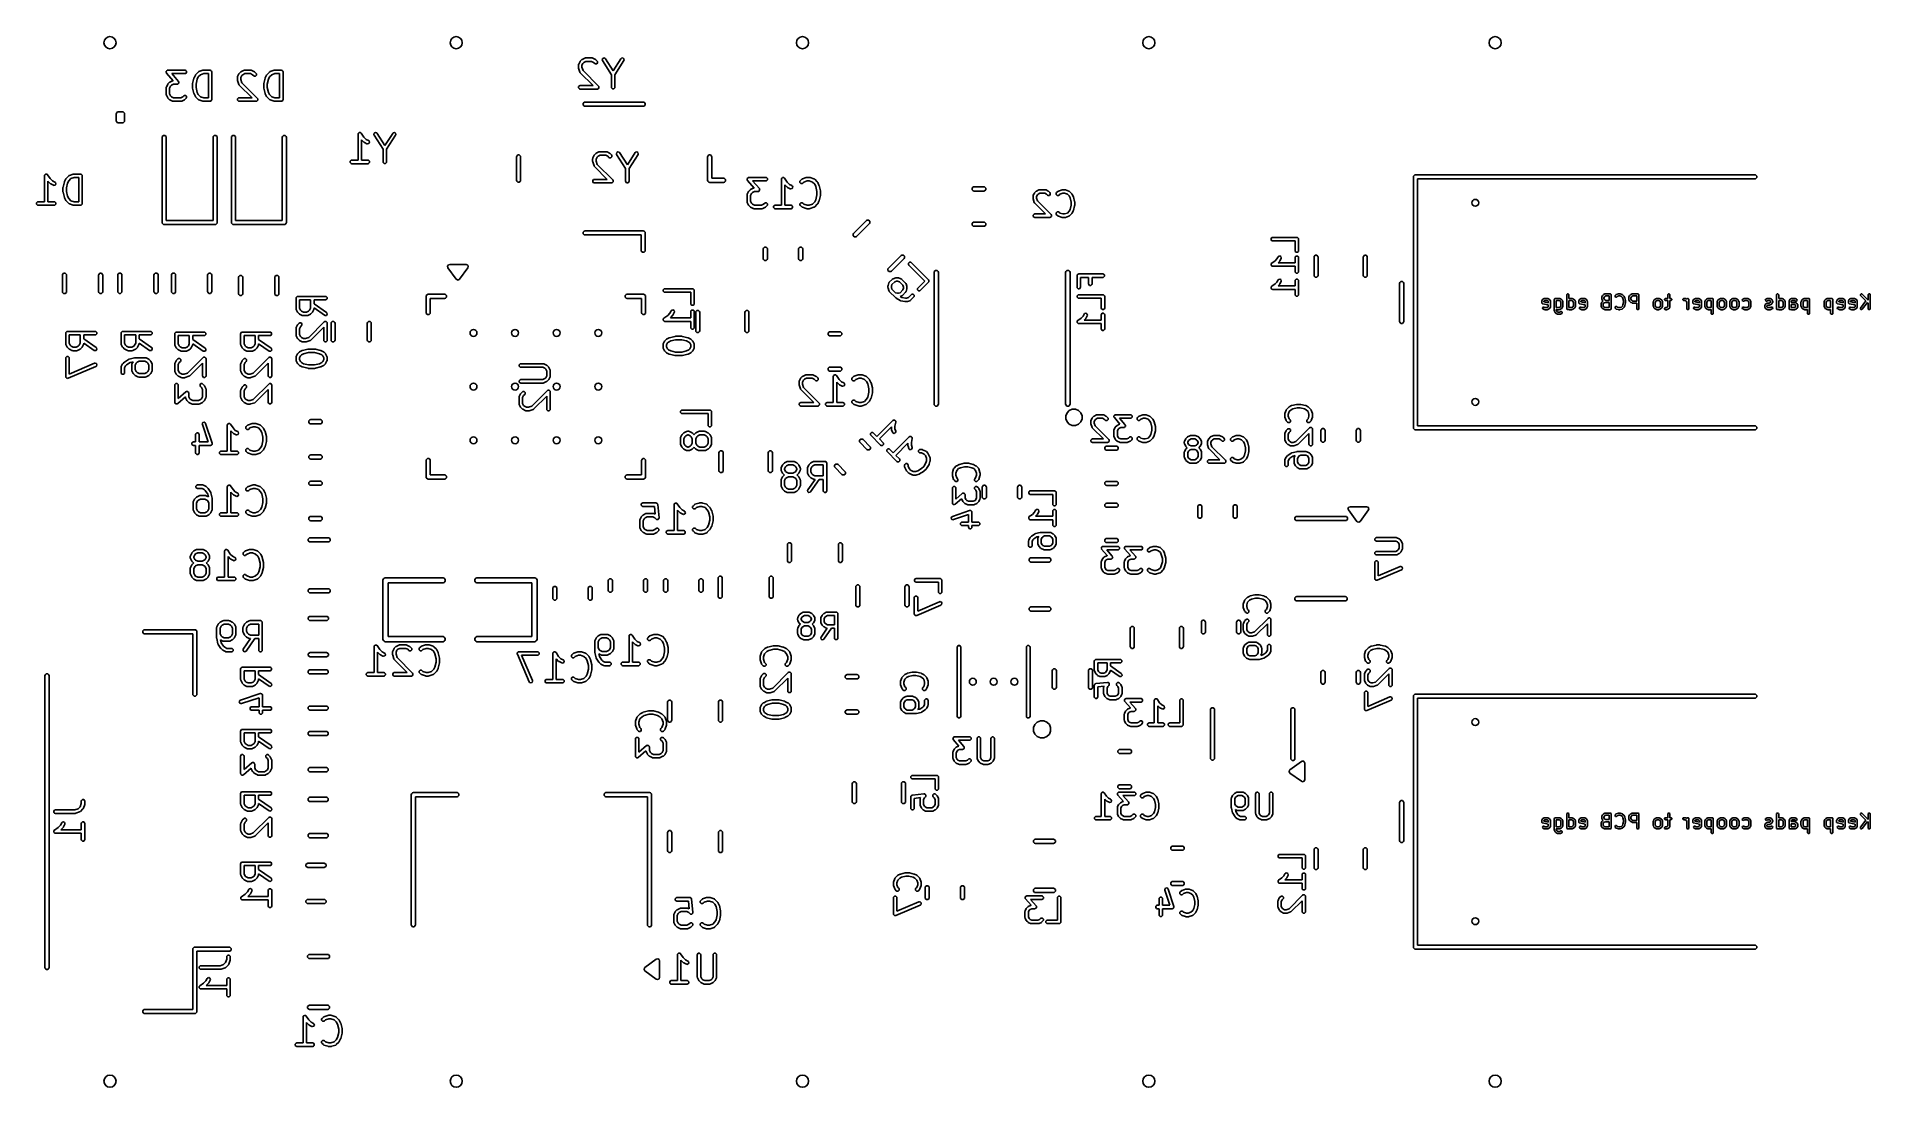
# Model space of a CAD drawing. Extents: x 4.95 to 7.04, y -4.14 to -2.94.
import ezdxf

# ---------------------------------------------------------------- set-up
doc = ezdxf.new("R2010")
doc.units = 0
doc.header["$MEASUREMENT"] = 0
doc.layers.add('BLACK', color=7, linetype='CONTINUOUS')

msp = doc.modelspace()

# ---------------------------------------------------------------- linework, layer by layer
at = {"layer": 'BLACK', "linetype": 'CONTINUOUS'}
for p, q in [((5.1017, -2.9815), (5.1022, -2.9811)), ((5.1022, -2.9811), (5.1023, -2.981)), ((5.1023, -2.981), (5.1023, -2.981)), ((5.1023, -2.981), (5.1024, -2.981)), ((5.1024, -2.981), (5.1029, -2.9809)), ((5.1029, -2.9809), (5.1224, -2.9809)), ((5.1224, -2.9809), (5.1232, -2.9811)), ((5.1232, -2.9811), (5.1242, -2.9821)), ((5.1383, -2.9825), (5.1428, -2.981)), ((5.1428, -2.981), (5.1431, -2.981)), ((5.1431, -2.981), (5.1434, -2.9809)), ((5.1434, -2.9809), (5.1509, -2.9809)), ((5.1509, -2.9809), (5.1517, -2.9811)), ((5.1517, -2.9811), (5.1527, -2.9821)), ((5.186, -2.9826), (5.189, -2.9811)), ((5.189, -2.9811), (5.1891, -2.9811)), ((5.1891, -2.9811), (5.1892, -2.9811)), ((5.1892, -2.9811), (5.1895, -2.981)), ((5.1895, -2.981), (5.1898, -2.9809)), ((5.1898, -2.9809), (5.1898, -2.9809)), ((5.1898, -2.9809), (5.1899, -2.9809)), ((5.1899, -2.9809), (5.1974, -2.9809)), ((5.1974, -2.9809), (5.1975, -2.9809)), ((5.1975, -2.9809), (5.1976, -2.9809)), ((5.1976, -2.9809), (5.1979, -2.981)), ((5.1979, -2.981), (5.1982, -2.9811)), ((5.1982, -2.9811), (5.1982, -2.9811)), ((5.1982, -2.9811), (5.1983, -2.9811)), ((5.1983, -2.9811), (5.2013, -2.9826)), ((5.2193, -2.9825), (5.2238, -2.981)), ((5.2238, -2.981), (5.2241, -2.981)), ((5.2241, -2.981), (5.2244, -2.9809)), ((5.2244, -2.9809), (5.2319, -2.9809)), ((5.2319, -2.9809), (5.2327, -2.9811)), ((5.2327, -2.9811), (5.2337, -2.9821)), ((5.5697, -2.9749), (5.5698, -2.9748)), ((5.5697, -2.9779), (5.5697, -2.9749)), ((5.5698, -2.9782), (5.5697, -2.9779)), ((5.5698, -2.9744), (5.5699, -2.9741)), ((5.5698, -2.9747), (5.5698, -2.9744)), ((5.5698, -2.9748), (5.5698, -2.9747)), ((5.5698, -2.9785), (5.5698, -2.9782)), ((5.5713, -2.983), (5.5698, -2.9785)), ((5.5699, -2.9741), (5.57, -2.974)), ((5.5699, -2.9741), (5.5699, -2.9741)), ((5.57, -2.974), (5.5715, -2.971)), ((5.5715, -2.971), (5.5716, -2.9708)), ((5.5716, -2.9708), (5.5718, -2.9705)), ((5.5718, -2.9705), (5.5733, -2.969)), ((5.5733, -2.969), (5.5736, -2.9688)), ((5.5736, -2.9688), (5.5738, -2.9686)), ((5.5748, -2.9731), (5.5737, -2.9753)), ((5.5737, -2.9753), (5.5737, -2.9776)), ((5.5737, -2.9776), (5.5749, -2.9813)), ((5.5738, -2.9686), (5.5768, -2.9671)), ((5.5759, -2.972), (5.5748, -2.9731)), ((5.5782, -2.9709), (5.5759, -2.972)), ((5.5768, -2.9671), (5.5769, -2.9671)), ((5.5769, -2.9671), (5.577, -2.9671)), ((5.577, -2.9671), (5.5773, -2.967)), ((5.5773, -2.967), (5.5776, -2.9669)), ((5.5776, -2.9669), (5.5776, -2.9669)), ((5.5776, -2.9669), (5.5777, -2.9669)), ((5.5777, -2.9669), (5.5852, -2.9669)), ((5.5847, -2.9709), (5.5782, -2.9709)), ((5.587, -2.972), (5.5847, -2.9709)), ((5.5852, -2.9669), (5.5853, -2.9669)), ((5.5853, -2.9669), (5.5854, -2.9669)), ((5.5854, -2.9669), (5.5857, -2.967)), ((5.5857, -2.967), (5.586, -2.9671)), ((5.586, -2.9671), (5.586, -2.9671)), ((5.586, -2.9671), (5.5861, -2.9671)), ((5.5861, -2.9671), (5.5891, -2.9686)), ((5.5883, -2.9733), (5.587, -2.972)), ((5.589, -2.9737), (5.5883, -2.9733)), ((5.5905, -2.9737), (5.589, -2.9737)), ((5.5891, -2.9686), (5.5893, -2.9688)), ((5.5893, -2.9688), (5.5896, -2.969)), ((5.5896, -2.969), (5.5911, -2.9705)), ((5.5915, -2.9726), (5.5905, -2.9737)), ((5.5911, -2.9705), (5.5915, -2.9711)), ((5.5915, -2.9711), (5.5915, -2.9726)), ((5.5968, -2.9692), (5.5971, -2.9678)), ((5.5971, -2.9699), (5.5968, -2.9692)), ((5.5971, -2.9678), (5.5984, -2.9669)), ((5.6072, -2.986), (5.5971, -2.9699)), ((5.5984, -2.9669), (5.5998, -2.9673)), ((5.5998, -2.9673), (5.6004, -2.9678)), ((5.6004, -2.9678), (5.6092, -2.9817)), ((5.6092, -2.9817), (5.618, -2.9678)), ((5.6214, -2.9699), (5.6112, -2.986)), ((5.618, -2.9678), (5.6186, -2.9673)), ((5.6186, -2.9673), (5.6201, -2.9669)), ((5.6201, -2.9669), (5.6213, -2.9678)), ((5.6213, -2.9678), (5.6216, -2.9692)), ((5.6216, -2.9692), (5.6214, -2.9699)), ((5.101, -3.0004), (5.1011, -3.0001)), ((5.101, -3.0007), (5.101, -3.0004)), ((5.101, -3.0008), (5.101, -3.0007)), ((5.101, -3.0009), (5.101, -3.0008)), ((5.101, -3.0084), (5.101, -3.0009)), ((5.1011, -2.9828), (5.1011, -2.9821)), ((5.1011, -2.9821), (5.1012, -2.9821)), ((5.1011, -2.9835), (5.1011, -2.9828)), ((5.1011, -2.9836), (5.1011, -2.9835)), ((5.1012, -2.9837), (5.1011, -2.9836)), ((5.1011, -2.9836), (5.1011, -2.9836)), ((5.1011, -3.0001), (5.1012, -3)), ((5.1011, -3.0001), (5.1011, -3.0001)), ((5.1012, -2.982), (5.1017, -2.9815)), ((5.1012, -2.9821), (5.1012, -2.982)), ((5.1014, -2.9842), (5.1012, -2.9837)), ((5.1012, -3), (5.1027, -2.997)), ((5.1091, -2.9929), (5.1014, -2.9842)), ((5.1027, -2.997), (5.1029, -2.9967)), ((5.1029, -2.9967), (5.103, -2.9965)), ((5.103, -2.9965), (5.1045, -2.995)), ((5.1045, -2.995), (5.1048, -2.9948)), ((5.1048, -2.9948), (5.105, -2.9946)), ((5.106, -2.999), (5.1049, -3.0013)), ((5.1049, -3.0013), (5.1049, -3.0079)), ((5.105, -2.9946), (5.108, -2.9931)), ((5.1071, -2.998), (5.106, -2.999)), ((5.1094, -2.9968), (5.1071, -2.998)), ((5.1224, -2.9848), (5.1073, -2.9848)), ((5.1073, -2.9848), (5.1149, -2.9936)), ((5.108, -2.9931), (5.1081, -2.9931)), ((5.1081, -2.9931), (5.1082, -2.993)), ((5.1082, -2.993), (5.1085, -2.993)), ((5.1085, -2.993), (5.1088, -2.9929)), ((5.1088, -2.9929), (5.1088, -2.9929)), ((5.1088, -2.9929), (5.1089, -2.9929)), ((5.1089, -2.9929), (5.1091, -2.9929)), ((5.1134, -2.9968), (5.1094, -2.9968)), ((5.114, -2.9967), (5.1134, -2.9968)), ((5.1141, -2.9967), (5.114, -2.9967)), ((5.1142, -2.9967), (5.1141, -2.9967)), ((5.1141, -2.9967), (5.1141, -2.9967)), ((5.1147, -2.9962), (5.1142, -2.9967)), ((5.1152, -2.9957), (5.1147, -2.9962)), ((5.1149, -2.9936), (5.1152, -2.9941)), ((5.1152, -2.9941), (5.1152, -2.9941)), ((5.1152, -2.9941), (5.1152, -2.9942)), ((5.1152, -2.9942), (5.1153, -2.9942)), ((5.1153, -2.9942), (5.1152, -2.9949)), ((5.1152, -2.9949), (5.1152, -2.9956)), ((5.1152, -2.9956), (5.1152, -2.9957)), ((5.1152, -2.9957), (5.1152, -2.9957)), ((5.1232, -2.9847), (5.1224, -2.9848)), ((5.1242, -2.9836), (5.1232, -2.9847)), ((5.1242, -2.9821), (5.1242, -2.9836)), ((5.131, -2.9959), (5.1325, -2.9899)), ((5.131, -2.9961), (5.131, -2.9959)), ((5.131, -2.9964), (5.131, -2.9961)), ((5.131, -3.0009), (5.131, -2.9964)), ((5.131, -3.0011), (5.131, -3.0009)), ((5.131, -3.0013), (5.131, -3.0011)), ((5.1325, -3.0073), (5.131, -3.0013)), ((5.1325, -2.9899), (5.1326, -2.9897)), ((5.1326, -2.9897), (5.1327, -2.9895)), ((5.1327, -2.9895), (5.1342, -2.9865)), ((5.1342, -2.9865), (5.1344, -2.9862)), ((5.1344, -2.9862), (5.1345, -2.986)), ((5.1345, -2.986), (5.1375, -2.983)), ((5.1363, -2.9911), (5.1349, -2.9966)), ((5.1349, -2.9966), (5.1349, -3.0006)), ((5.1349, -3.0006), (5.1363, -3.0062)), ((5.1375, -2.9885), (5.1363, -2.9911)), ((5.1375, -2.983), (5.1376, -2.9829)), ((5.14, -2.9861), (5.1375, -2.9885)), ((5.1376, -2.9829), (5.1379, -2.9827)), ((5.1376, -2.9829), (5.1376, -2.9829)), ((5.1379, -2.9827), (5.1382, -2.9826)), ((5.1382, -2.9826), (5.1383, -2.9825)), ((5.1382, -2.9826), (5.1382, -2.9826)), ((5.1437, -2.9848), (5.14, -2.9861)), ((5.149, -2.9848), (5.1437, -2.9848)), ((5.149, -3.0124), (5.149, -2.9848)), ((5.1527, -2.9821), (5.1529, -2.9829)), ((5.1529, -2.9829), (5.1529, -3.0144)), ((5.1819, -2.9889), (5.182, -2.9888)), ((5.1819, -2.9919), (5.1819, -2.9889)), ((5.182, -2.9922), (5.1819, -2.9919)), ((5.182, -2.9884), (5.1821, -2.9881)), ((5.182, -2.9887), (5.182, -2.9884)), ((5.182, -2.9888), (5.182, -2.9887)), ((5.182, -2.9925), (5.182, -2.9922)), ((5.1835, -2.997), (5.182, -2.9925)), ((5.1821, -2.9881), (5.1822, -2.988)), ((5.1821, -2.9881), (5.1821, -2.9881)), ((5.1822, -2.988), (5.1837, -2.985)), ((5.1836, -2.9971), (5.1835, -2.997)), ((5.1838, -2.9974), (5.1836, -2.9971)), ((5.1836, -2.9971), (5.1836, -2.9971)), ((5.1837, -2.985), (5.1838, -2.9847)), ((5.1838, -2.9847), (5.184, -2.9845)), ((5.1839, -2.9977), (5.1838, -2.9974)), ((5.184, -2.9977), (5.1839, -2.9977)), ((5.184, -2.9845), (5.1855, -2.983)), ((5.184, -2.9978), (5.184, -2.9977)), ((5.1987, -3.0124), (5.184, -2.9978)), ((5.1855, -2.983), (5.1858, -2.9828)), ((5.1858, -2.9828), (5.186, -2.9826)), ((5.187, -2.987), (5.1859, -2.9893)), ((5.1859, -2.9893), (5.1859, -2.9915)), ((5.1859, -2.9915), (5.1871, -2.9953)), ((5.1881, -2.986), (5.187, -2.987)), ((5.1871, -2.9953), (5.2048, -3.013)), ((5.1904, -2.9848), (5.1881, -2.986)), ((5.1969, -2.9848), (5.1904, -2.9848)), ((5.1992, -2.986), (5.1969, -2.9848)), ((5.2005, -2.9873), (5.1992, -2.986)), ((5.2012, -2.9877), (5.2005, -2.9873)), ((5.2027, -2.9877), (5.2012, -2.9877)), ((5.2013, -2.9826), (5.2015, -2.9828)), ((5.2015, -2.9828), (5.2018, -2.983)), ((5.2018, -2.983), (5.2033, -2.9845)), ((5.2037, -2.9866), (5.2027, -2.9877)), ((5.2033, -2.9845), (5.2037, -2.9851)), ((5.2037, -2.9851), (5.2037, -2.9866)), ((5.2119, -2.9964), (5.212, -2.9961)), ((5.2119, -3.0009), (5.2119, -2.9964)), ((5.212, -3.0011), (5.2119, -3.0009)), ((5.212, -2.9959), (5.2135, -2.9899)), ((5.212, -2.9961), (5.212, -2.9959)), ((5.212, -3.0013), (5.212, -3.0011)), ((5.2135, -3.0073), (5.212, -3.0013)), ((5.2135, -2.9899), (5.2136, -2.9897)), ((5.2136, -2.9895), (5.2151, -2.9865)), ((5.2136, -2.9897), (5.2136, -2.9895)), ((5.2151, -2.9865), (5.2153, -2.9862)), ((5.2153, -2.9862), (5.2155, -2.986)), ((5.2155, -2.986), (5.2185, -2.983)), ((5.2173, -2.9911), (5.2159, -2.9966)), ((5.2159, -2.9966), (5.2159, -3.0006)), ((5.2159, -3.0006), (5.2173, -3.0062)), ((5.2185, -2.9885), (5.2173, -2.9911)), ((5.2185, -2.983), (5.2186, -2.9829)), ((5.221, -2.9861), (5.2185, -2.9885)), ((5.2186, -2.9829), (5.2189, -2.9827)), ((5.2186, -2.9829), (5.2186, -2.9829)), ((5.2189, -2.9827), (5.2192, -2.9826)), ((5.2192, -2.9826), (5.2193, -2.9825)), ((5.2192, -2.9826), (5.2192, -2.9826)), ((5.2247, -2.9848), (5.221, -2.9861)), ((5.2299, -2.9848), (5.2247, -2.9848)), ((5.2299, -3.0124), (5.2299, -2.9848)), ((5.2337, -2.9821), (5.2339, -2.9829)), ((5.2339, -2.9829), (5.2339, -3.0144)), ((5.5699, -2.9996), (5.571, -2.9986)), ((5.5699, -3.0011), (5.5699, -2.9996)), ((5.571, -3.0022), (5.5699, -3.0011)), ((5.571, -2.9986), (5.5717, -2.9984)), ((5.5714, -2.9831), (5.5713, -2.983)), ((5.5716, -2.9834), (5.5714, -2.9831)), ((5.5714, -2.9831), (5.5714, -2.9831)), ((5.5717, -2.9837), (5.5716, -2.9834)), ((5.5718, -2.9837), (5.5717, -2.9837)), ((5.5717, -2.9984), (5.5865, -2.9984)), ((5.5718, -2.9838), (5.5718, -2.9837)), ((5.5865, -2.9984), (5.5718, -2.9838)), ((5.5749, -2.9813), (5.5926, -2.999)), ((5.593, -3.0011), (5.592, -3.0022)), ((5.5926, -2.999), (5.593, -2.9996)), ((5.593, -2.9996), (5.593, -3.0011)), ((5.6072, -3.0004), (5.6072, -2.986)), ((5.6074, -3.0011), (5.6072, -3.0004)), ((5.6085, -3.0022), (5.6074, -3.0011)), ((5.611, -3.0011), (5.61, -3.0022)), ((5.6112, -3.0004), (5.611, -3.0011)), ((5.6112, -2.986), (5.6112, -3.0004)), ((5.101, -3.0085), (5.101, -3.0084)), ((5.101, -3.0088), (5.101, -3.0085)), ((5.101, -3.0085), (5.101, -3.0085)), ((5.1011, -3.0091), (5.101, -3.0088)), ((5.1011, -3.0092), (5.1011, -3.0091)), ((5.1012, -3.0092), (5.1011, -3.0092)), ((5.1027, -3.0122), (5.1012, -3.0092)), ((5.1029, -3.0125), (5.1027, -3.0122)), ((5.103, -3.0128), (5.1029, -3.0125)), ((5.1045, -3.0143), (5.103, -3.0128)), ((5.1048, -3.0144), (5.1045, -3.0143)), ((5.105, -3.0146), (5.1048, -3.0144)), ((5.1049, -3.0079), (5.106, -3.0102)), ((5.108, -3.0161), (5.105, -3.0146)), ((5.106, -3.0102), (5.1071, -3.0112)), ((5.1071, -3.0112), (5.1094, -3.0124)), ((5.1081, -3.0162), (5.108, -3.0161)), ((5.1082, -3.0162), (5.1081, -3.0162)), ((5.1085, -3.0162), (5.1082, -3.0162)), ((5.1088, -3.0163), (5.1085, -3.0162)), ((5.1089, -3.0163), (5.1088, -3.0163)), ((5.1088, -3.0163), (5.1088, -3.0163)), ((5.1179, -3.0163), (5.1089, -3.0163)), ((5.1094, -3.0124), (5.1175, -3.0124)), ((5.1175, -3.0124), (5.1198, -3.0112)), ((5.118, -3.0163), (5.1179, -3.0163)), ((5.1181, -3.0163), (5.118, -3.0163)), ((5.1184, -3.0162), (5.1181, -3.0163)), ((5.1187, -3.0162), (5.1184, -3.0162)), ((5.1188, -3.0161), (5.1187, -3.0162)), ((5.1187, -3.0162), (5.1187, -3.0162)), ((5.1218, -3.0146), (5.1188, -3.0161)), ((5.1198, -3.0112), (5.121, -3.01)), ((5.121, -3.01), (5.1217, -3.0095)), ((5.1217, -3.0095), (5.1232, -3.0095)), ((5.1221, -3.0144), (5.1218, -3.0146)), ((5.1223, -3.0143), (5.1221, -3.0144)), ((5.1238, -3.0128), (5.1223, -3.0143)), ((5.1232, -3.0095), (5.1242, -3.0106)), ((5.1242, -3.0121), (5.1238, -3.0128)), ((5.1242, -3.0106), (5.1242, -3.0121)), ((5.1326, -3.0075), (5.1325, -3.0073)), ((5.1327, -3.0077), (5.1326, -3.0075)), ((5.1342, -3.0107), (5.1327, -3.0077)), ((5.1344, -3.011), (5.1342, -3.0107)), ((5.1345, -3.0113), (5.1344, -3.011)), ((5.1375, -3.0143), (5.1345, -3.0113)), ((5.1363, -3.0062), (5.1375, -3.0087)), ((5.1375, -3.0087), (5.14, -3.0111)), ((5.1376, -3.0143), (5.1375, -3.0143)), ((5.1376, -3.0144), (5.1376, -3.0143)), ((5.1379, -3.0145), (5.1376, -3.0144)), ((5.1382, -3.0147), (5.1379, -3.0145)), ((5.1383, -3.0147), (5.1382, -3.0147)), ((5.1382, -3.0147), (5.1382, -3.0147)), ((5.1428, -3.0162), (5.1383, -3.0147)), ((5.14, -3.0111), (5.1437, -3.0124)), ((5.1431, -3.0163), (5.1428, -3.0162)), ((5.1434, -3.0163), (5.1431, -3.0163)), ((5.1509, -3.0163), (5.1434, -3.0163)), ((5.1437, -3.0124), (5.149, -3.0124)), ((5.1517, -3.0162), (5.1509, -3.0163)), ((5.1527, -3.0151), (5.1517, -3.0162)), ((5.1529, -3.0144), (5.1527, -3.0151)), ((5.1821, -3.0136), (5.1832, -3.0125)), ((5.1821, -3.0151), (5.1821, -3.0136)), ((5.1832, -3.0162), (5.1821, -3.0151)), ((5.1832, -3.0125), (5.1839, -3.0124)), ((5.1839, -3.0163), (5.1832, -3.0162)), ((5.1839, -3.0124), (5.1987, -3.0124)), ((5.2034, -3.0163), (5.1839, -3.0163)), ((5.2042, -3.0162), (5.2034, -3.0163)), ((5.2052, -3.0151), (5.2042, -3.0162)), ((5.2048, -3.013), (5.2052, -3.0136)), ((5.2052, -3.0136), (5.2052, -3.0151)), ((5.2136, -3.0075), (5.2135, -3.0073)), ((5.2136, -3.0077), (5.2136, -3.0075)), ((5.2151, -3.0107), (5.2136, -3.0077)), ((5.2153, -3.011), (5.2151, -3.0107)), ((5.2155, -3.0113), (5.2153, -3.011)), ((5.2185, -3.0143), (5.2155, -3.0113)), ((5.2173, -3.0062), (5.2185, -3.0087)), ((5.2185, -3.0087), (5.221, -3.0111)), ((5.2186, -3.0143), (5.2185, -3.0143)), ((5.2186, -3.0144), (5.2186, -3.0143)), ((5.2189, -3.0145), (5.2186, -3.0144)), ((5.2192, -3.0147), (5.2189, -3.0145)), ((5.2193, -3.0147), (5.2192, -3.0147)), ((5.2192, -3.0147), (5.2192, -3.0147)), ((5.2238, -3.0162), (5.2193, -3.0147)), ((5.221, -3.0111), (5.2247, -3.0124)), ((5.2241, -3.0163), (5.2238, -3.0162)), ((5.2244, -3.0163), (5.2241, -3.0163)), ((5.2319, -3.0163), (5.2244, -3.0163)), ((5.2247, -3.0124), (5.2299, -3.0124)), ((5.2327, -3.0162), (5.2319, -3.0163)), ((5.2337, -3.0151), (5.2327, -3.0162)), ((5.2339, -3.0144), (5.2337, -3.0151)), ((5.5717, -3.0024), (5.571, -3.0022)), ((5.5912, -3.0024), (5.5717, -3.0024)), ((5.575, -3.0186), (5.5763, -3.0173)), ((5.575, -3.0204), (5.575, -3.0186)), ((5.5763, -3.0217), (5.575, -3.0204)), ((5.5763, -3.0173), (5.5772, -3.0172)), ((5.5772, -3.0219), (5.5763, -3.0217)), ((5.5772, -3.0172), (5.6434, -3.0172)), ((5.6434, -3.0219), (5.5772, -3.0219)), ((5.592, -3.0022), (5.5912, -3.0024)), ((5.61, -3.0022), (5.6085, -3.0022)), ((5.6434, -3.0172), (5.6443, -3.0173)), ((5.6443, -3.0217), (5.6434, -3.0219)), ((5.6443, -3.0173), (5.6456, -3.0186)), ((5.6456, -3.0204), (5.6443, -3.0217)), ((5.6456, -3.0186), (5.6456, -3.0204)), ((5.0442, -3.0306), (5.0444, -3.0297)), ((5.0442, -3.0385), (5.0442, -3.0306)), ((5.0444, -3.0394), (5.0442, -3.0385)), ((5.0444, -3.0297), (5.0457, -3.0284)), ((5.0457, -3.0406), (5.0444, -3.0394)), ((5.0457, -3.0284), (5.0466, -3.0282)), ((5.0466, -3.0408), (5.0457, -3.0406)), ((5.0466, -3.0282), (5.0513, -3.0282)), ((5.0513, -3.0408), (5.0466, -3.0408)), ((5.0513, -3.0282), (5.0522, -3.0284)), ((5.0522, -3.0406), (5.0513, -3.0408)), ((5.0522, -3.0284), (5.0535, -3.0297)), ((5.0535, -3.0394), (5.0522, -3.0406)), ((5.0535, -3.0297), (5.0537, -3.0306)), ((5.0537, -3.0385), (5.0535, -3.0394)), ((5.0537, -3.0306), (5.0537, -3.0385)), ((5.0964, -3.0573), (5.0966, -3.0563)), ((5.0964, -3.1541), (5.0964, -3.0573)), ((5.0966, -3.0563), (5.0978, -3.0551)), ((5.0978, -3.0551), (5.0996, -3.0551)), ((5.0996, -3.0551), (5.1009, -3.0563)), ((5.1009, -3.0563), (5.1011, -3.0573)), ((5.1011, -3.0573), (5.1011, -3.1517)), ((5.1543, -3.0573), (5.1544, -3.0563)), ((5.1543, -3.1517), (5.1543, -3.0573)), ((5.1544, -3.0563), (5.1557, -3.0551)), ((5.1557, -3.0551), (5.1575, -3.0551)), ((5.1575, -3.0551), (5.1588, -3.0563)), ((5.1588, -3.0563), (5.159, -3.0573)), ((5.159, -3.0573), (5.159, -3.1541)), ((5.1751, -3.0573), (5.1753, -3.0563)), ((5.1751, -3.1541), (5.1751, -3.0573)), ((5.1753, -3.0563), (5.1766, -3.0551)), ((5.1766, -3.0551), (5.1784, -3.0551)), ((5.1784, -3.0551), (5.1797, -3.0563)), ((5.1797, -3.0563), (5.1798, -3.0573)), ((5.1798, -3.0573), (5.1798, -3.1517)), ((5.233, -3.0573), (5.2332, -3.0563)), ((5.233, -3.1517), (5.233, -3.0573)), ((5.2332, -3.0563), (5.2345, -3.0551)), ((5.2345, -3.0551), (5.2363, -3.0551)), ((5.2363, -3.0551), (5.2375, -3.0563)), ((5.2375, -3.0563), (5.2377, -3.0573)), ((5.2377, -3.0573), (5.2377, -3.1541)), ((5.3192, -3.0537), (5.3193, -3.053)), ((5.3192, -3.0833), (5.3192, -3.0537)), ((5.3193, -3.053), (5.3195, -3.0528)), ((5.3195, -3.0526), (5.32, -3.0523)), ((5.3195, -3.0528), (5.3195, -3.0526)), ((5.32, -3.0523), (5.3204, -3.0519)), ((5.3204, -3.0519), (5.3206, -3.0519)), ((5.3206, -3.0519), (5.3208, -3.0518)), ((5.3208, -3.0518), (5.3213, -3.0519)), ((5.3213, -3.0519), (5.3219, -3.0519)), ((5.3219, -3.0519), (5.322, -3.0521)), ((5.322, -3.0521), (5.3222, -3.0521)), ((5.3222, -3.0521), (5.3228, -3.0526)), ((5.3228, -3.0526), (5.3257, -3.057)), ((5.3258, -3.0626), (5.3231, -3.06)), ((5.3231, -3.06), (5.3231, -3.0833)), ((5.3257, -3.057), (5.3283, -3.0596)), ((5.326, -3.0628), (5.3258, -3.0626)), ((5.3263, -3.063), (5.326, -3.0628)), ((5.3293, -3.0645), (5.3263, -3.063)), ((5.3283, -3.0596), (5.331, -3.061)), ((5.33, -3.0647), (5.3293, -3.0645)), ((5.3314, -3.0642), (5.33, -3.0647)), ((5.331, -3.061), (5.3316, -3.0614)), ((5.3321, -3.0629), (5.3314, -3.0642)), ((5.3316, -3.0614), (5.3321, -3.0629)), ((5.3372, -3.0541), (5.3375, -3.0526)), ((5.3375, -3.0548), (5.3372, -3.0541)), ((5.3375, -3.0526), (5.3388, -3.0518)), ((5.3477, -3.0708), (5.3375, -3.0548)), ((5.3388, -3.0518), (5.3403, -3.0521)), ((5.3403, -3.0521), (5.3408, -3.0527)), ((5.3408, -3.0527), (5.3496, -3.0666)), ((5.3496, -3.0666), (5.3585, -3.0527)), ((5.3618, -3.0548), (5.3516, -3.0708)), ((5.3585, -3.0527), (5.359, -3.0521)), ((5.359, -3.0521), (5.3605, -3.0518)), ((5.3605, -3.0518), (5.3618, -3.0526)), ((5.3618, -3.0526), (5.3621, -3.0541)), ((5.3621, -3.0541), (5.3618, -3.0548)), ((5.3103, -3.0845), (5.3114, -3.0834)), ((5.3103, -3.086), (5.3103, -3.0845)), ((5.3114, -3.0834), (5.3121, -3.0833)), ((5.3121, -3.0833), (5.3192, -3.0833)), ((5.3231, -3.0833), (5.3301, -3.0833)), ((5.3301, -3.0833), (5.3309, -3.0834)), ((5.3309, -3.0834), (5.332, -3.0845)), ((5.332, -3.0845), (5.332, -3.086)), ((5.3477, -3.0852), (5.3477, -3.0708)), ((5.3478, -3.086), (5.3477, -3.0852)), ((5.3516, -3.0852), (5.3515, -3.086)), ((5.3516, -3.0708), (5.3516, -3.0852)), ((5.4993, -3.0794), (5.4995, -3.0785)), ((5.4993, -3.1061), (5.4993, -3.0794)), ((5.4995, -3.0785), (5.5007, -3.0772)), ((5.5007, -3.0772), (5.5025, -3.0772)), ((5.5025, -3.0772), (5.5038, -3.0785)), ((5.5038, -3.0785), (5.504, -3.0794)), ((5.504, -3.0794), (5.504, -3.1061)), ((5.5858, -3.0815), (5.5859, -3.0812)), ((5.5858, -3.0816), (5.5859, -3.0815)), ((5.5859, -3.0815), (5.5858, -3.0815)), ((5.5858, -3.0846), (5.5858, -3.0816)), ((5.5859, -3.0849), (5.5858, -3.0846)), ((5.5859, -3.0812), (5.586, -3.0809)), ((5.5859, -3.0852), (5.5859, -3.0849)), ((5.5874, -3.0897), (5.5859, -3.0852)), ((5.586, -3.0807), (5.5875, -3.0777)), ((5.586, -3.0808), (5.586, -3.0807)), ((5.586, -3.0809), (5.586, -3.0808)), ((5.5875, -3.0777), (5.5877, -3.0775)), ((5.5877, -3.0775), (5.5879, -3.0772)), ((5.5879, -3.0772), (5.5894, -3.0757)), ((5.5894, -3.0757), (5.5897, -3.0756)), ((5.5897, -3.0756), (5.5899, -3.0754)), ((5.5909, -3.0798), (5.5898, -3.0821)), ((5.5898, -3.0821), (5.5898, -3.0843)), ((5.5898, -3.0843), (5.591, -3.0881)), ((5.5899, -3.0754), (5.5929, -3.0739)), ((5.592, -3.0787), (5.5909, -3.0798)), ((5.5943, -3.0776), (5.592, -3.0787)), ((5.5929, -3.0739), (5.593, -3.0738)), ((5.593, -3.0738), (5.5934, -3.0737)), ((5.593, -3.0738), (5.593, -3.0738)), ((5.5934, -3.0737), (5.5937, -3.0737)), ((5.5937, -3.0737), (5.5938, -3.0736)), ((5.5937, -3.0737), (5.5937, -3.0737)), ((5.5938, -3.0736), (5.6013, -3.0736)), ((5.6008, -3.0776), (5.5943, -3.0776)), ((5.6031, -3.0787), (5.6008, -3.0776)), ((5.6013, -3.0736), (5.6014, -3.0737)), ((5.6014, -3.0737), (5.6014, -3.0737)), ((5.6014, -3.0737), (5.6017, -3.0737)), ((5.6017, -3.0737), (5.6021, -3.0738)), ((5.6021, -3.0738), (5.6021, -3.0738)), ((5.6021, -3.0738), (5.6022, -3.0739)), ((5.6022, -3.0739), (5.6052, -3.0754)), ((5.6044, -3.08), (5.6031, -3.0787)), ((5.605, -3.0804), (5.6044, -3.08)), ((5.6066, -3.0804), (5.605, -3.0804)), ((5.6052, -3.0754), (5.6054, -3.0756)), ((5.6054, -3.0756), (5.6057, -3.0757)), ((5.6057, -3.0757), (5.6072, -3.0772)), ((5.6076, -3.0794), (5.6066, -3.0804)), ((5.6072, -3.0772), (5.6076, -3.0779)), ((5.6076, -3.0779), (5.6076, -3.0794)), ((5.6129, -3.076), (5.6132, -3.0745)), ((5.6131, -3.0767), (5.6129, -3.076)), ((5.6233, -3.0927), (5.6131, -3.0767)), ((5.6132, -3.0745), (5.6145, -3.0737)), ((5.6145, -3.0737), (5.6159, -3.074)), ((5.6159, -3.074), (5.6165, -3.0746)), ((5.6165, -3.0746), (5.6253, -3.0884)), ((5.6253, -3.0884), (5.6341, -3.0746)), ((5.6375, -3.0767), (5.6273, -3.0927)), ((5.6341, -3.0746), (5.6347, -3.074)), ((5.6347, -3.074), (5.6361, -3.0737)), ((5.6361, -3.0737), (5.6374, -3.0745)), ((5.6374, -3.0745), (5.6377, -3.076)), ((5.6377, -3.076), (5.6375, -3.0767)), ((5.7166, -3.0794), (5.7168, -3.0785)), ((5.7166, -3.1061), (5.7166, -3.0794)), ((5.7168, -3.0785), (5.7181, -3.0772)), ((5.7181, -3.0772), (5.7199, -3.0772)), ((5.7199, -3.0772), (5.7211, -3.0785)), ((5.7211, -3.0785), (5.7213, -3.0794)), ((5.7213, -3.0794), (5.7213, -3.1038)), ((4.9626, -3.101), (4.9627, -3.1002)), ((4.9626, -3.1305), (4.9626, -3.101)), ((4.9627, -3.1002), (4.9629, -3.1001)), ((4.9629, -3.0999), (4.9634, -3.0996)), ((4.9629, -3.1001), (4.9629, -3.0999)), ((4.9634, -3.0996), (4.9638, -3.0992)), ((4.9638, -3.0992), (4.964, -3.0992)), ((4.964, -3.0992), (4.9642, -3.099)), ((4.9642, -3.099), (4.9647, -3.0992)), ((4.9647, -3.0992), (4.9653, -3.0992)), ((4.9653, -3.0992), (4.9655, -3.0993)), ((4.9655, -3.0993), (4.9657, -3.0993)), ((4.9657, -3.0993), (4.9662, -3.0999)), ((4.9662, -3.0999), (4.9691, -3.1042)), ((4.9691, -3.1042), (4.9717, -3.1069)), ((4.9853, -3.1076), (4.9868, -3.1046)), ((4.9868, -3.1046), (4.987, -3.1043)), ((4.987, -3.1043), (4.9872, -3.1041)), ((4.9872, -3.1041), (4.9902, -3.1011)), ((4.9902, -3.1011), (4.9903, -3.101)), ((4.9926, -3.1042), (4.9902, -3.1066)), ((4.9903, -3.101), (4.9905, -3.1008)), ((4.9903, -3.101), (4.9903, -3.101)), ((4.9905, -3.1008), (4.9908, -3.1007)), ((4.9908, -3.1007), (4.9909, -3.1007)), ((4.9909, -3.1006), (4.9954, -3.0991)), ((4.9909, -3.1007), (4.9909, -3.1006)), ((4.9964, -3.1029), (4.9926, -3.1042)), ((4.9954, -3.0991), (4.9958, -3.0991)), ((4.9958, -3.0991), (4.9961, -3.099)), ((4.9961, -3.099), (5.0036, -3.099)), ((5.0016, -3.1029), (4.9964, -3.1029)), ((5.0016, -3.1305), (5.0016, -3.1029)), ((5.0036, -3.099), (5.0043, -3.0992)), ((5.0043, -3.0992), (5.0054, -3.1002)), ((5.0054, -3.1002), (5.0055, -3.101)), ((5.0055, -3.101), (5.0055, -3.1325)), ((5.3114, -3.0871), (5.3103, -3.086)), ((5.3121, -3.0872), (5.3114, -3.0871)), ((5.3301, -3.0872), (5.3121, -3.0872)), ((5.3309, -3.0871), (5.3301, -3.0872)), ((5.332, -3.086), (5.3309, -3.0871)), ((5.3489, -3.0871), (5.3478, -3.086)), ((5.3504, -3.0871), (5.3489, -3.0871)), ((5.3515, -3.086), (5.3504, -3.0871)), ((5.4995, -3.107), (5.4993, -3.1061)), ((5.504, -3.1061), (5.5038, -3.107)), ((5.586, -3.1064), (5.587, -3.1053)), ((5.587, -3.1053), (5.5878, -3.1051)), ((5.5875, -3.0898), (5.5874, -3.0897)), ((5.5875, -3.0899), (5.5875, -3.0898)), ((5.5877, -3.0901), (5.5875, -3.0899)), ((5.5878, -3.0904), (5.5877, -3.0901)), ((5.5879, -3.0904), (5.5878, -3.0904)), ((5.5878, -3.1051), (5.6025, -3.1051)), ((5.5879, -3.0905), (5.5879, -3.0904)), ((5.6025, -3.1051), (5.5879, -3.0905)), ((5.591, -3.0881), (5.6087, -3.1057)), ((5.6087, -3.1057), (5.6091, -3.1064)), ((5.6233, -3.1071), (5.6233, -3.0927)), ((5.6273, -3.0927), (5.6273, -3.1071)), ((5.7168, -3.107), (5.7166, -3.1061)), ((5.7213, -3.1038), (5.7347, -3.1038)), ((5.7347, -3.1038), (5.7356, -3.104)), ((5.7356, -3.104), (5.7369, -3.1052)), ((5.7369, -3.1052), (5.7369, -3.107)), ((5.7615, -3.1055), (5.7616, -3.1049)), ((5.7616, -3.1056), (5.7615, -3.1055)), ((5.7616, -3.104), (5.7622, -3.1036)), ((5.7616, -3.1041), (5.7616, -3.104)), ((5.7616, -3.1042), (5.7616, -3.1041)), ((5.7616, -3.1049), (5.7616, -3.1042)), ((5.7616, -3.1057), (5.7616, -3.1056)), ((5.7619, -3.1062), (5.7616, -3.1057)), ((5.7616, -3.1057), (5.7616, -3.1057)), ((5.7696, -3.1149), (5.7619, -3.1062)), ((5.7622, -3.1036), (5.7627, -3.1031)), ((5.7627, -3.1031), (5.7627, -3.1031)), ((5.7627, -3.1031), (5.7628, -3.1031)), ((5.7628, -3.1031), (5.7629, -3.1031)), ((5.7629, -3.1031), (5.7634, -3.1029)), ((5.7634, -3.1029), (5.7829, -3.1029)), ((5.7829, -3.1029), (5.7837, -3.1031)), ((5.7837, -3.1031), (5.7847, -3.1042)), ((5.7847, -3.1057), (5.7837, -3.1067)), ((5.7847, -3.1042), (5.7847, -3.1057)), ((5.8004, -3.1049), (5.8006, -3.1042)), ((5.8004, -3.1344), (5.8004, -3.1049)), ((5.8006, -3.1042), (5.8007, -3.104)), ((5.8007, -3.104), (5.8008, -3.1038)), ((5.8008, -3.1038), (5.8012, -3.1035)), ((5.8012, -3.1035), (5.8016, -3.1031)), ((5.8016, -3.1031), (5.8018, -3.1031)), ((5.8018, -3.1031), (5.802, -3.103)), ((5.802, -3.103), (5.8026, -3.1031)), ((5.8026, -3.1031), (5.8032, -3.1031)), ((5.8032, -3.1031), (5.8033, -3.1032)), ((5.8033, -3.1032), (5.8035, -3.1033)), ((5.8035, -3.1033), (5.804, -3.1038)), ((5.804, -3.1038), (5.8069, -3.1082)), ((5.822, -3.1065), (5.8235, -3.105)), ((5.8235, -3.105), (5.8236, -3.105)), ((5.8236, -3.1049), (5.8239, -3.1048)), ((5.8236, -3.105), (5.8236, -3.1049)), ((5.8239, -3.1048), (5.8241, -3.1046)), ((5.8241, -3.1046), (5.8242, -3.1046)), ((5.8242, -3.1046), (5.8243, -3.1045)), ((5.8243, -3.1045), (5.8288, -3.103)), ((5.8288, -3.103), (5.8291, -3.103)), ((5.8291, -3.103), (5.8294, -3.1029)), ((5.8294, -3.1029), (5.8324, -3.1029)), ((5.8324, -3.1029), (5.8327, -3.103)), ((5.8327, -3.103), (5.833, -3.103)), ((5.833, -3.103), (5.8375, -3.1045)), ((5.8375, -3.1045), (5.8376, -3.1046)), ((5.8376, -3.1046), (5.8376, -3.1046)), ((5.8376, -3.1046), (5.8379, -3.1048)), ((5.8379, -3.1048), (5.8382, -3.1049)), ((5.8382, -3.1049), (5.8382, -3.105)), ((5.8382, -3.105), (5.8383, -3.105)), ((5.8383, -3.105), (5.8413, -3.108)), ((6.519, -3.1022), (6.5192, -3.1013)), ((6.519, -3.3876), (6.519, -3.1022)), ((6.5192, -3.1013), (6.5205, -3.1)), ((6.5205, -3.1), (6.5214, -3.0998)), ((6.5214, -3.0998), (6.9072, -3.0998)), ((6.9072, -3.1046), (6.5237, -3.1046)), ((6.5237, -3.1046), (6.5237, -3.3853)), ((6.9072, -3.0998), (6.9081, -3.1)), ((6.9081, -3.1044), (6.9072, -3.1046)), ((6.9081, -3.1), (6.9094, -3.1013)), ((6.9094, -3.1031), (6.9081, -3.1044)), ((6.9094, -3.1013), (6.9094, -3.1031)), ((4.9692, -3.1099), (4.9665, -3.1072)), ((4.9665, -3.1072), (4.9665, -3.1305)), ((4.9694, -3.11), (4.9692, -3.1099)), ((4.9697, -3.1102), (4.9694, -3.11)), ((4.9727, -3.1117), (4.9697, -3.1102)), ((4.9717, -3.1069), (4.9744, -3.1082)), ((4.9734, -3.1119), (4.9727, -3.1117)), ((4.9749, -3.1115), (4.9734, -3.1119)), ((4.9744, -3.1082), (4.9751, -3.1087)), ((4.9755, -3.1101), (4.9749, -3.1115)), ((4.9751, -3.1087), (4.9755, -3.1101)), ((4.9836, -3.1142), (4.9837, -3.114)), ((4.9836, -3.1145), (4.9836, -3.1142)), ((4.9836, -3.119), (4.9836, -3.1145)), ((4.9836, -3.1192), (4.9836, -3.119)), ((4.9837, -3.1195), (4.9836, -3.1192)), ((4.9837, -3.114), (4.9852, -3.108)), ((4.9852, -3.1255), (4.9837, -3.1195)), ((4.9852, -3.1078), (4.9853, -3.1076)), ((4.9852, -3.108), (4.9852, -3.1078)), ((4.9852, -3.1256), (4.9852, -3.1255)), ((4.9853, -3.1259), (4.9852, -3.1256)), ((4.9868, -3.1289), (4.9853, -3.1259)), ((4.9889, -3.1092), (4.9875, -3.1147)), ((4.9875, -3.1147), (4.9875, -3.1187)), ((4.9875, -3.1187), (4.9889, -3.1243)), ((4.9902, -3.1066), (4.9889, -3.1092)), ((4.9889, -3.1243), (4.9902, -3.1268)), ((4.9902, -3.1268), (4.9926, -3.1293)), ((5.5007, -3.1083), (5.4995, -3.107)), ((5.5025, -3.1083), (5.5007, -3.1083)), ((5.5038, -3.107), (5.5025, -3.1083)), ((5.586, -3.1079), (5.586, -3.1064)), ((5.587, -3.1089), (5.586, -3.1079)), ((5.5878, -3.1091), (5.587, -3.1089)), ((5.6073, -3.1091), (5.5878, -3.1091)), ((5.6081, -3.1089), (5.6073, -3.1091)), ((5.6091, -3.1079), (5.6081, -3.1089)), ((5.6091, -3.1064), (5.6091, -3.1079)), ((5.6235, -3.1079), (5.6233, -3.1071)), ((5.6245, -3.1089), (5.6235, -3.1079)), ((5.6261, -3.1089), (5.6245, -3.1089)), ((5.6271, -3.1079), (5.6261, -3.1089)), ((5.6273, -3.1071), (5.6271, -3.1079)), ((5.7181, -3.1083), (5.7168, -3.107)), ((5.719, -3.1085), (5.7181, -3.1083)), ((5.7347, -3.1085), (5.719, -3.1085)), ((5.7356, -3.1083), (5.7347, -3.1085)), ((5.7369, -3.107), (5.7356, -3.1083)), ((5.7614, -3.1228), (5.7615, -3.1225)), ((5.7614, -3.1229), (5.7615, -3.1228)), ((5.7615, -3.1228), (5.7614, -3.1228)), ((5.7614, -3.1304), (5.7614, -3.1229)), ((5.7615, -3.1225), (5.7616, -3.1222)), ((5.7616, -3.122), (5.7631, -3.119)), ((5.7616, -3.1221), (5.7616, -3.122)), ((5.7616, -3.1222), (5.7616, -3.1221)), ((5.7631, -3.119), (5.7633, -3.1188)), ((5.7633, -3.1188), (5.7635, -3.1185)), ((5.7635, -3.1185), (5.765, -3.117)), ((5.765, -3.117), (5.7653, -3.1168)), ((5.7653, -3.1168), (5.7655, -3.1167)), ((5.7665, -3.1211), (5.7654, -3.1234)), ((5.7654, -3.1234), (5.7654, -3.1299)), ((5.7655, -3.1167), (5.7685, -3.1152)), ((5.7676, -3.12), (5.7665, -3.1211)), ((5.7699, -3.1189), (5.7676, -3.12)), ((5.7829, -3.1069), (5.7677, -3.1069)), ((5.7677, -3.1069), (5.7754, -3.1156)), ((5.7685, -3.1152), (5.7686, -3.1151)), ((5.7686, -3.1151), (5.7687, -3.1151)), ((5.7687, -3.1151), (5.769, -3.115)), ((5.769, -3.115), (5.7693, -3.115)), ((5.7693, -3.115), (5.7694, -3.1149)), ((5.7693, -3.115), (5.7693, -3.115)), ((5.7694, -3.1149), (5.7696, -3.1149)), ((5.7739, -3.1189), (5.7699, -3.1189)), ((5.7745, -3.1188), (5.7739, -3.1189)), ((5.7746, -3.1188), (5.7745, -3.1188)), ((5.7745, -3.1188), (5.7745, -3.1188)), ((5.7747, -3.1187), (5.7746, -3.1188)), ((5.7751, -3.1182), (5.7747, -3.1187)), ((5.7757, -3.1178), (5.7751, -3.1182)), ((5.7754, -3.1156), (5.7757, -3.1161)), ((5.7757, -3.1161), (5.7757, -3.1162)), ((5.7757, -3.1162), (5.7757, -3.1162)), ((5.7757, -3.1162), (5.7758, -3.1163)), ((5.7758, -3.1163), (5.7757, -3.117)), ((5.7757, -3.117), (5.7757, -3.1177)), ((5.7757, -3.1177), (5.7757, -3.1177)), ((5.7757, -3.1177), (5.7757, -3.1178)), ((5.7837, -3.1067), (5.7829, -3.1069)), ((5.807, -3.1138), (5.8044, -3.1112)), ((5.8044, -3.1112), (5.8044, -3.1344)), ((5.8069, -3.1082), (5.8096, -3.1108)), ((5.8073, -3.114), (5.807, -3.1138)), ((5.8075, -3.1142), (5.8073, -3.114)), ((5.8105, -3.1157), (5.8075, -3.1142)), ((5.8096, -3.1108), (5.8123, -3.1122)), ((5.8113, -3.1159), (5.8105, -3.1157)), ((5.8127, -3.1154), (5.8113, -3.1159)), ((5.8123, -3.1122), (5.8129, -3.1126)), ((5.8134, -3.1141), (5.8127, -3.1154)), ((5.8129, -3.1126), (5.8134, -3.1141)), ((5.8216, -3.1072), (5.822, -3.1065)), ((5.8216, -3.1087), (5.8216, -3.1072)), ((5.8226, -3.1097), (5.8216, -3.1087)), ((5.8242, -3.1097), (5.8226, -3.1097)), ((5.8248, -3.1093), (5.8242, -3.1097)), ((5.826, -3.1081), (5.8248, -3.1093)), ((5.8297, -3.1069), (5.826, -3.1081)), ((5.8321, -3.1069), (5.8297, -3.1069)), ((5.8358, -3.1081), (5.8321, -3.1069)), ((5.8383, -3.1106), (5.8358, -3.1081)), ((5.8395, -3.1131), (5.8383, -3.1106)), ((5.8409, -3.1187), (5.8395, -3.1131)), ((5.8395, -3.1282), (5.8409, -3.1227)), ((5.8409, -3.1227), (5.8409, -3.1187)), ((5.8413, -3.108), (5.8415, -3.1083)), ((5.8415, -3.1083), (5.8417, -3.1085)), ((5.8417, -3.1085), (5.8432, -3.1115)), ((5.8432, -3.1115), (5.8432, -3.1117)), ((5.8432, -3.1117), (5.8433, -3.1119)), ((5.8433, -3.1119), (5.8448, -3.1179)), ((5.8448, -3.1234), (5.8433, -3.1294)), ((5.8448, -3.1179), (5.8448, -3.1182)), ((5.8448, -3.1182), (5.8449, -3.1184)), ((5.8449, -3.1229), (5.8448, -3.1232)), ((5.8448, -3.1232), (5.8448, -3.1234)), ((5.8449, -3.1184), (5.8449, -3.1229)), ((6.0173, -3.115), (6.0186, -3.1137)), ((6.0173, -3.1168), (6.0173, -3.115)), ((6.0186, -3.1181), (6.0173, -3.1168)), ((6.0186, -3.1137), (6.0195, -3.1136)), ((6.0195, -3.1183), (6.0186, -3.1181)), ((6.0195, -3.1136), (6.0305, -3.1136)), ((6.0305, -3.1183), (6.0195, -3.1183)), ((6.0305, -3.1136), (6.0314, -3.1137)), ((6.0314, -3.1181), (6.0305, -3.1183)), ((6.0314, -3.1137), (6.0327, -3.115)), ((6.0327, -3.1168), (6.0314, -3.1181)), ((6.0327, -3.115), (6.0327, -3.1168)), ((6.0866, -3.124), (6.0867, -3.1236)), ((6.0866, -3.1241), (6.0866, -3.124)), ((6.0866, -3.124), (6.0866, -3.124)), ((6.0866, -3.1267), (6.0866, -3.1241)), ((6.0867, -3.127), (6.0866, -3.1267)), ((6.0867, -3.1236), (6.0868, -3.1233)), ((6.0867, -3.1273), (6.0867, -3.127)), ((6.0868, -3.1232), (6.0881, -3.1206)), ((6.0868, -3.1233), (6.0868, -3.1232)), ((6.0868, -3.1233), (6.0868, -3.1233)), ((6.0881, -3.1206), (6.0883, -3.1203)), ((6.0883, -3.1203), (6.0885, -3.1201)), ((6.0885, -3.1201), (6.0898, -3.1188)), ((6.0898, -3.1188), (6.0901, -3.1186)), ((6.0901, -3.1186), (6.0903, -3.1184)), ((6.0903, -3.1184), (6.093, -3.1171)), ((6.0915, -3.1226), (6.0906, -3.1246)), ((6.0906, -3.1246), (6.0906, -3.1264)), ((6.0906, -3.1264), (6.0916, -3.1296)), ((6.0924, -3.1218), (6.0915, -3.1226)), ((6.0943, -3.1208), (6.0924, -3.1218)), ((6.093, -3.1171), (6.0931, -3.117)), ((6.093, -3.1171), (6.093, -3.1171)), ((6.0931, -3.117), (6.0934, -3.117)), ((6.0934, -3.117), (6.0937, -3.1169)), ((6.0937, -3.1169), (6.0937, -3.1169)), ((6.0937, -3.1169), (6.0938, -3.1169)), ((6.0938, -3.1169), (6.1004, -3.1169)), ((6.0999, -3.1208), (6.0943, -3.1208)), ((6.1019, -3.1218), (6.0999, -3.1208)), ((6.1004, -3.1169), (6.1005, -3.1169)), ((6.1005, -3.1169), (6.1005, -3.1169)), ((6.1005, -3.1169), (6.1008, -3.117)), ((6.1008, -3.117), (6.1011, -3.117)), ((6.1011, -3.117), (6.1012, -3.1171)), ((6.1012, -3.1171), (6.1013, -3.1171)), ((6.1013, -3.1171), (6.1039, -3.1184)), ((6.1029, -3.1229), (6.1019, -3.1218)), ((6.1036, -3.1233), (6.1029, -3.1229)), ((6.1051, -3.1233), (6.1036, -3.1233)), ((6.1039, -3.1184), (6.1041, -3.1186)), ((6.1041, -3.1186), (6.1044, -3.1188)), ((6.1044, -3.1188), (6.1057, -3.1201)), ((6.1061, -3.1222), (6.1051, -3.1233)), ((6.1057, -3.1201), (6.1061, -3.1207)), ((6.1061, -3.1207), (6.1061, -3.1222)), ((6.113, -3.1207), (6.1134, -3.1201)), ((6.113, -3.1222), (6.113, -3.1207)), ((6.1141, -3.1233), (6.113, -3.1222)), ((6.1134, -3.1201), (6.1147, -3.1188)), ((6.1156, -3.1233), (6.1141, -3.1233)), ((6.1147, -3.1188), (6.1148, -3.1187)), ((6.1148, -3.1187), (6.1149, -3.1187)), ((6.1149, -3.1187), (6.1151, -3.1185)), ((6.1151, -3.1185), (6.1154, -3.1183)), ((6.1154, -3.1183), (6.1154, -3.1183)), ((6.1154, -3.1183), (6.1155, -3.1183)), ((6.1155, -3.1183), (6.1195, -3.117)), ((6.1162, -3.1229), (6.1156, -3.1233)), ((6.1172, -3.1219), (6.1162, -3.1229)), ((6.1204, -3.1208), (6.1172, -3.1219)), ((6.1195, -3.117), (6.1198, -3.1169)), ((6.1198, -3.1169), (6.1201, -3.1169)), ((6.1201, -3.1169), (6.1227, -3.1169)), ((6.1224, -3.1208), (6.1204, -3.1208)), ((6.1256, -3.1219), (6.1224, -3.1208)), ((6.1227, -3.1169), (6.123, -3.1169)), ((6.123, -3.1169), (6.1233, -3.117)), ((6.1233, -3.117), (6.1273, -3.1183)), ((6.1276, -3.1239), (6.1256, -3.1219)), ((6.1273, -3.1183), (6.1273, -3.1183)), ((6.1273, -3.1183), (6.1274, -3.1183)), ((6.1274, -3.1183), (6.1277, -3.1185)), ((6.1287, -3.1261), (6.1276, -3.1239)), ((6.1277, -3.1185), (6.1279, -3.1187)), ((6.1279, -3.1187), (6.128, -3.1187)), ((6.128, -3.1187), (6.128, -3.1188)), ((6.128, -3.1188), (6.1307, -3.1214)), ((6.1299, -3.1309), (6.1287, -3.1261)), ((6.1307, -3.1214), (6.1308, -3.1217)), ((6.1308, -3.1217), (6.131, -3.1219)), ((6.131, -3.1219), (6.1323, -3.1245)), ((6.1323, -3.1245), (6.1324, -3.1247)), ((6.1324, -3.1247), (6.1325, -3.1249)), ((6.1325, -3.1249), (6.1338, -3.1302)), ((4.9537, -3.1317), (4.9548, -3.1307)), ((4.9537, -3.1332), (4.9537, -3.1317)), ((4.9548, -3.1343), (4.9537, -3.1332)), ((4.9548, -3.1307), (4.9556, -3.1305)), ((4.9556, -3.1344), (4.9548, -3.1343)), ((4.9556, -3.1305), (4.9626, -3.1305)), ((4.9736, -3.1344), (4.9556, -3.1344)), ((4.9665, -3.1305), (4.9736, -3.1305)), ((4.9736, -3.1305), (4.9743, -3.1307)), ((4.9743, -3.1343), (4.9736, -3.1344)), ((4.9743, -3.1307), (4.9754, -3.1317)), ((4.9754, -3.1332), (4.9743, -3.1343)), ((4.9754, -3.1317), (4.9754, -3.1332)), ((4.987, -3.1291), (4.9868, -3.1289)), ((4.9872, -3.1294), (4.987, -3.1291)), ((4.9902, -3.1324), (4.9872, -3.1294)), ((4.9903, -3.1324), (4.9902, -3.1324)), ((4.9903, -3.1325), (4.9903, -3.1324)), ((4.9905, -3.1326), (4.9903, -3.1325)), ((4.9908, -3.1328), (4.9905, -3.1326)), ((4.9909, -3.1328), (4.9908, -3.1328)), ((4.9954, -3.1343), (4.9909, -3.1328)), ((4.9909, -3.1328), (4.9909, -3.1328)), ((4.9926, -3.1293), (4.9964, -3.1305)), ((4.9958, -3.1344), (4.9954, -3.1343)), ((4.9961, -3.1344), (4.9958, -3.1344)), ((5.0036, -3.1344), (4.9961, -3.1344)), ((4.9964, -3.1305), (5.0016, -3.1305)), ((5.0043, -3.1343), (5.0036, -3.1344)), ((5.0054, -3.1332), (5.0043, -3.1343)), ((5.0055, -3.1325), (5.0054, -3.1332)), ((5.7615, -3.1305), (5.7614, -3.1304)), ((5.7614, -3.1306), (5.7615, -3.1305)), ((5.7615, -3.1309), (5.7614, -3.1306)), ((5.7616, -3.1312), (5.7615, -3.1309)), ((5.7616, -3.1313), (5.7616, -3.1312)), ((5.7616, -3.1312), (5.7616, -3.1312)), ((5.7631, -3.1343), (5.7616, -3.1313)), ((5.7633, -3.1345), (5.7631, -3.1343)), ((5.7635, -3.1348), (5.7633, -3.1345)), ((5.765, -3.1363), (5.7635, -3.1348)), ((5.7653, -3.1365), (5.765, -3.1363)), ((5.7655, -3.1367), (5.7653, -3.1365)), ((5.7654, -3.1299), (5.7665, -3.1322)), ((5.7685, -3.1382), (5.7655, -3.1367)), ((5.7665, -3.1322), (5.7676, -3.1333)), ((5.7676, -3.1333), (5.7699, -3.1344)), ((5.7686, -3.1382), (5.7685, -3.1382)), ((5.7687, -3.1382), (5.7686, -3.1382)), ((5.769, -3.1383), (5.7687, -3.1382)), ((5.7693, -3.1384), (5.769, -3.1383)), ((5.7694, -3.1384), (5.7693, -3.1384)), ((5.7693, -3.1384), (5.7693, -3.1384)), ((5.7784, -3.1384), (5.7694, -3.1384)), ((5.7699, -3.1344), (5.7779, -3.1344)), ((5.7779, -3.1344), (5.7802, -3.1333)), ((5.7785, -3.1384), (5.7784, -3.1384)), ((5.7788, -3.1383), (5.7785, -3.1384)), ((5.7785, -3.1384), (5.7785, -3.1384)), ((5.7792, -3.1382), (5.7788, -3.1383)), ((5.7793, -3.1382), (5.7792, -3.1382)), ((5.7792, -3.1382), (5.7792, -3.1382)), ((5.7823, -3.1367), (5.7793, -3.1382)), ((5.7802, -3.1333), (5.7815, -3.132)), ((5.7815, -3.132), (5.7821, -3.1316)), ((5.7821, -3.1316), (5.7837, -3.1316)), ((5.7825, -3.1365), (5.7823, -3.1367)), ((5.7828, -3.1363), (5.7825, -3.1365)), ((5.7843, -3.1348), (5.7828, -3.1363)), ((5.7837, -3.1316), (5.7847, -3.1327)), ((5.7847, -3.1342), (5.7843, -3.1348)), ((5.7847, -3.1327), (5.7847, -3.1342)), ((5.7916, -3.1357), (5.7926, -3.1346)), ((5.7916, -3.1372), (5.7916, -3.1357)), ((5.7926, -3.1382), (5.7916, -3.1372)), ((5.7926, -3.1346), (5.7934, -3.1344)), ((5.7934, -3.1384), (5.7926, -3.1382)), ((5.7934, -3.1344), (5.8004, -3.1344)), ((5.8114, -3.1384), (5.7934, -3.1384)), ((5.8044, -3.1344), (5.8114, -3.1344)), ((5.8114, -3.1344), (5.8122, -3.1346)), ((5.8122, -3.1382), (5.8114, -3.1384)), ((5.8122, -3.1346), (5.8132, -3.1357)), ((5.8132, -3.1372), (5.8122, -3.1382)), ((5.8132, -3.1357), (5.8132, -3.1372)), ((5.8216, -3.1327), (5.8226, -3.1316)), ((5.8216, -3.1342), (5.8216, -3.1327)), ((5.822, -3.1348), (5.8216, -3.1342)), ((5.8235, -3.1363), (5.822, -3.1348)), ((5.8226, -3.1316), (5.8242, -3.1316)), ((5.8236, -3.1364), (5.8235, -3.1363)), ((5.8239, -3.1366), (5.8236, -3.1364)), ((5.8236, -3.1364), (5.8236, -3.1364)), ((5.8241, -3.1367), (5.8239, -3.1366)), ((5.8242, -3.1367), (5.8241, -3.1367)), ((5.8242, -3.1316), (5.8248, -3.132)), ((5.8243, -3.1368), (5.8242, -3.1367)), ((5.8288, -3.1383), (5.8243, -3.1368)), ((5.8248, -3.132), (5.826, -3.1332)), ((5.826, -3.1332), (5.8297, -3.1344)), ((5.8291, -3.1383), (5.8288, -3.1383)), ((5.8294, -3.1384), (5.8291, -3.1383)), ((5.8324, -3.1384), (5.8294, -3.1384)), ((5.8297, -3.1344), (5.8321, -3.1344)), ((5.8321, -3.1344), (5.8358, -3.1332)), ((5.8327, -3.1383), (5.8324, -3.1384)), ((5.833, -3.1383), (5.8327, -3.1383)), ((5.8375, -3.1368), (5.833, -3.1383)), ((5.8358, -3.1332), (5.8383, -3.1307)), ((5.8376, -3.1367), (5.8375, -3.1368)), ((5.8379, -3.1366), (5.8376, -3.1367)), ((5.8376, -3.1367), (5.8376, -3.1367)), ((5.8382, -3.1364), (5.8379, -3.1366)), ((5.8383, -3.1363), (5.8382, -3.1364)), ((5.8382, -3.1364), (5.8382, -3.1364)), ((5.8383, -3.1307), (5.8395, -3.1282)), ((5.8413, -3.1333), (5.8383, -3.1363)), ((5.8415, -3.133), (5.8413, -3.1333)), ((5.8417, -3.1328), (5.8415, -3.133)), ((5.8432, -3.1298), (5.8417, -3.1328)), ((5.8433, -3.1294), (5.8432, -3.1296)), ((5.8432, -3.1296), (5.8432, -3.1298)), ((6.088, -3.1313), (6.0867, -3.1273)), ((6.0868, -3.1456), (6.0878, -3.1446)), ((6.0868, -3.1472), (6.0868, -3.1456)), ((6.0878, -3.1482), (6.0868, -3.1472)), ((6.0878, -3.1446), (6.0886, -3.1444)), ((6.0881, -3.1314), (6.088, -3.1313)), ((6.0883, -3.1317), (6.0881, -3.1314)), ((6.0881, -3.1314), (6.0881, -3.1314)), ((6.0884, -3.1319), (6.0883, -3.1317)), ((6.0884, -3.132), (6.0884, -3.1319)), ((6.0885, -3.132), (6.0884, -3.132)), ((6.1009, -3.1444), (6.0885, -3.132)), ((6.0886, -3.1444), (6.1009, -3.1444)), ((6.0916, -3.1296), (6.107, -3.145)), ((6.1075, -3.1472), (6.1064, -3.1482)), ((6.107, -3.145), (6.1075, -3.1456)), ((6.1075, -3.1456), (6.1075, -3.1456)), ((6.1075, -3.1456), (6.1075, -3.1472)), ((6.113, -3.143), (6.1141, -3.142)), ((6.113, -3.1445), (6.113, -3.143)), ((6.1134, -3.1452), (6.113, -3.1445)), ((6.1147, -3.1465), (6.1134, -3.1452)), ((6.1141, -3.142), (6.1156, -3.142)), ((6.1148, -3.1465), (6.1147, -3.1465)), ((6.1149, -3.1466), (6.1148, -3.1465)), ((6.1151, -3.1467), (6.1149, -3.1466)), ((6.1154, -3.1469), (6.1151, -3.1467)), ((6.1155, -3.147), (6.1154, -3.1469)), ((6.1154, -3.1469), (6.1154, -3.1469)), ((6.1195, -3.1483), (6.1155, -3.147)), ((6.1156, -3.142), (6.1162, -3.1424)), ((6.1162, -3.1424), (6.1172, -3.1434)), ((6.1172, -3.1434), (6.1204, -3.1444)), ((6.1204, -3.1444), (6.1224, -3.1444)), ((6.1224, -3.1444), (6.1256, -3.1434)), ((6.1273, -3.147), (6.1233, -3.1483)), ((6.1256, -3.1434), (6.1276, -3.1413)), ((6.1274, -3.1469), (6.1273, -3.1469)), ((6.1273, -3.1469), (6.1273, -3.147)), ((6.1277, -3.1467), (6.1274, -3.1469)), ((6.1276, -3.1413), (6.1287, -3.1392)), ((6.1279, -3.1466), (6.1277, -3.1467)), ((6.128, -3.1465), (6.1279, -3.1466)), ((6.1307, -3.1439), (6.128, -3.1465)), ((6.128, -3.1465), (6.128, -3.1465)), ((6.1287, -3.1392), (6.1299, -3.1343)), ((6.1299, -3.1343), (6.1299, -3.1309)), ((6.1308, -3.1436), (6.1307, -3.1439)), ((6.131, -3.1433), (6.1308, -3.1436)), ((6.1323, -3.1407), (6.131, -3.1433)), ((6.1324, -3.1405), (6.1323, -3.1407)), ((6.1325, -3.1403), (6.1324, -3.1405)), ((6.1338, -3.1351), (6.1325, -3.1403)), ((6.1338, -3.1302), (6.1338, -3.1304)), ((6.1338, -3.1304), (6.1339, -3.1307)), ((6.1339, -3.1346), (6.1338, -3.1348)), ((6.1338, -3.1348), (6.1338, -3.1351)), ((6.1339, -3.1307), (6.1339, -3.1346)), ((5.0966, -3.155), (5.0964, -3.1541)), ((5.0978, -3.1563), (5.0966, -3.155)), ((5.0987, -3.1565), (5.0978, -3.1563)), ((5.1566, -3.1565), (5.0987, -3.1565)), ((5.1011, -3.1517), (5.1543, -3.1517)), ((5.1575, -3.1563), (5.1566, -3.1565)), ((5.1588, -3.155), (5.1575, -3.1563)), ((5.159, -3.1541), (5.1588, -3.155)), ((5.1753, -3.155), (5.1751, -3.1541)), ((5.1766, -3.1563), (5.1753, -3.155)), ((5.1775, -3.1565), (5.1766, -3.1563)), ((5.2354, -3.1565), (5.1775, -3.1565)), ((5.1798, -3.1517), (5.233, -3.1517)), ((5.2363, -3.1563), (5.2354, -3.1565)), ((5.2375, -3.155), (5.2363, -3.1563)), ((5.2377, -3.1541), (5.2375, -3.155)), ((5.575, -3.1651), (5.5763, -3.1638)), ((5.575, -3.1669), (5.575, -3.1651)), ((5.5763, -3.1682), (5.575, -3.1669)), ((5.5763, -3.1638), (5.5772, -3.1636)), ((5.5772, -3.1683), (5.5763, -3.1682)), ((5.5772, -3.1636), (5.6434, -3.1636)), ((5.641, -3.1683), (5.5772, -3.1683)), ((5.641, -3.1857), (5.641, -3.1683)), ((5.6434, -3.1636), (5.6443, -3.1638)), ((5.6443, -3.1638), (5.6456, -3.1651)), ((5.6456, -3.1651), (5.6457, -3.166)), ((5.6457, -3.166), (5.6457, -3.1857)), ((5.8821, -3.1674), (5.8826, -3.1666)), ((5.8821, -3.1692), (5.8821, -3.1674)), ((5.8826, -3.1666), (5.8971, -3.152)), ((5.9005, -3.1554), (5.8859, -3.1699)), ((5.8971, -3.152), (5.8979, -3.1515)), ((5.8979, -3.1515), (5.8997, -3.1515)), ((5.8997, -3.1515), (5.901, -3.1528)), ((5.901, -3.1546), (5.9005, -3.1554)), ((5.901, -3.1528), (5.901, -3.1546)), ((6.0173, -3.1552), (6.0186, -3.1539)), ((6.0173, -3.157), (6.0173, -3.1552)), ((6.0186, -3.1583), (6.0173, -3.157)), ((6.0186, -3.1539), (6.0195, -3.1537)), ((6.0195, -3.1584), (6.0186, -3.1583)), ((6.0195, -3.1537), (6.0305, -3.1537)), ((6.0305, -3.1584), (6.0195, -3.1584)), ((6.0305, -3.1537), (6.0314, -3.1539)), ((6.0314, -3.1583), (6.0305, -3.1584)), ((6.0314, -3.1539), (6.0327, -3.1552)), ((6.0327, -3.157), (6.0314, -3.1583)), ((6.0327, -3.1552), (6.0327, -3.157)), ((6.0886, -3.1484), (6.0878, -3.1482)), ((6.1056, -3.1484), (6.0886, -3.1484)), ((6.1064, -3.1482), (6.1056, -3.1484)), ((6.1198, -3.1483), (6.1195, -3.1483)), ((6.1201, -3.1484), (6.1198, -3.1483)), ((6.1227, -3.1484), (6.1201, -3.1484)), ((6.123, -3.1483), (6.1227, -3.1484)), ((6.1233, -3.1483), (6.123, -3.1483)), ((5.6412, -3.1866), (5.641, -3.1857)), ((5.6425, -3.1878), (5.6412, -3.1866)), ((5.6443, -3.1878), (5.6425, -3.1878)), ((5.6456, -3.1866), (5.6443, -3.1878)), ((5.6457, -3.1857), (5.6456, -3.1866)), ((5.7799, -3.1842), (5.78, -3.1833)), ((5.7799, -3.1953), (5.7799, -3.1842)), ((5.78, -3.1833), (5.7813, -3.182)), ((5.7813, -3.182), (5.7831, -3.182)), ((5.7831, -3.182), (5.7844, -3.1833)), ((5.7844, -3.1833), (5.7846, -3.1842)), ((5.7846, -3.1842), (5.7846, -3.1953)), ((5.82, -3.1842), (5.8202, -3.1833)), ((5.82, -3.1953), (5.82, -3.1842)), ((5.8202, -3.1833), (5.8215, -3.182)), ((5.8215, -3.182), (5.8233, -3.182)), ((5.8233, -3.182), (5.8246, -3.1833)), ((5.8246, -3.1833), (5.8247, -3.1842)), ((5.8247, -3.1842), (5.8247, -3.1953)), ((5.8834, -3.1704), (5.8821, -3.1692)), ((5.8852, -3.1704), (5.8834, -3.1704)), ((5.8859, -3.1699), (5.8852, -3.1704)), ((6.3572, -3.1723), (6.3582, -3.1713)), ((6.3572, -3.1738), (6.3572, -3.1723)), ((6.3582, -3.1749), (6.3572, -3.1738)), ((6.3582, -3.1713), (6.359, -3.1711)), ((6.359, -3.175), (6.3582, -3.1749)), ((6.359, -3.1711), (6.3866, -3.1711)), ((6.3846, -3.175), (6.359, -3.175)), ((6.3846, -3.1862), (6.3846, -3.175)), ((6.3847, -3.187), (6.3846, -3.1862)), ((6.3858, -3.188), (6.3847, -3.187)), ((6.3873, -3.188), (6.3858, -3.188)), ((6.3866, -3.1711), (6.3873, -3.1713)), ((6.3873, -3.1713), (6.3884, -3.1723)), ((6.3884, -3.187), (6.3873, -3.188)), ((6.3884, -3.1723), (6.3885, -3.1731)), ((6.3885, -3.1862), (6.3884, -3.187)), ((6.3885, -3.1731), (6.3885, -3.1862)), ((5.4209, -3.2038), (5.4219, -3.2022)), ((5.4214, -3.2055), (5.4209, -3.2038)), ((5.4308, -3.2185), (5.4214, -3.2055)), ((5.4219, -3.2022), (5.4233, -3.2018)), ((5.4233, -3.2018), (5.4422, -3.2018)), ((5.4441, -3.2055), (5.4346, -3.2185)), ((5.4422, -3.2018), (5.4438, -3.2025)), ((5.4438, -3.2025), (5.4445, -3.2041)), ((5.4445, -3.2041), (5.4441, -3.2055)), ((5.78, -3.1962), (5.7799, -3.1953)), ((5.7813, -3.1975), (5.78, -3.1962)), ((5.7831, -3.1975), (5.7813, -3.1975)), ((5.7844, -3.1962), (5.7831, -3.1975)), ((5.7846, -3.1953), (5.7844, -3.1962)), ((5.8202, -3.1962), (5.82, -3.1953)), ((5.8215, -3.1975), (5.8202, -3.1962)), ((5.8233, -3.1975), (5.8215, -3.1975)), ((5.8246, -3.1962), (5.8233, -3.1975)), ((5.8247, -3.1953), (5.8246, -3.1962)), ((5.9216, -3.2069), (5.9221, -3.2061)), ((5.9216, -3.2087), (5.9216, -3.2069)), ((5.9229, -3.21), (5.9216, -3.2087)), ((5.9221, -3.2061), (5.9367, -3.1916)), ((5.9247, -3.21), (5.9229, -3.21)), ((5.9255, -3.2095), (5.9247, -3.21)), ((5.94, -3.1949), (5.9255, -3.2095)), ((5.9367, -3.1916), (5.9374, -3.1911)), ((5.9374, -3.1911), (5.9392, -3.1911)), ((5.9392, -3.1911), (5.9405, -3.1923)), ((5.9405, -3.1941), (5.94, -3.1949)), ((5.9405, -3.1923), (5.9405, -3.1941)), ((5.945, -3.2005), (5.946, -3.1994)), ((5.945, -3.202), (5.945, -3.2005)), ((5.9454, -3.2027), (5.945, -3.202)), ((5.9635, -3.2208), (5.9454, -3.2027)), ((5.946, -3.1994), (5.9475, -3.1994)), ((5.9475, -3.1994), (5.9482, -3.1999)), ((5.9482, -3.1999), (5.9677, -3.2194)), ((5.974, -3.2109), (5.9742, -3.2099)), ((5.9742, -3.2099), (5.9755, -3.2086)), ((5.9755, -3.2086), (5.9775, -3.2086)), ((5.9775, -3.2086), (5.9788, -3.2099)), ((5.9788, -3.2099), (5.979, -3.2109)), ((6.1236, -3.2109), (6.1238, -3.2099)), ((6.1238, -3.2099), (6.1251, -3.2086)), ((6.1251, -3.2086), (6.1271, -3.2086)), ((6.1271, -3.2086), (6.1284, -3.2099)), ((6.1284, -3.2099), (6.1286, -3.2109)), ((6.3571, -3.2023), (6.3572, -3.2018)), ((6.3572, -3.2025), (6.3571, -3.2023)), ((6.3572, -3.2012), (6.3573, -3.2011)), ((6.3572, -3.2018), (6.3572, -3.2012)), ((6.3572, -3.2027), (6.3572, -3.2025)), ((6.3576, -3.2031), (6.3572, -3.2027)), ((6.3573, -3.2011), (6.3574, -3.2009)), ((6.3574, -3.2009), (6.3579, -3.2003)), ((6.3579, -3.2036), (6.3576, -3.2031)), ((6.3579, -3.2003), (6.3617, -3.1978)), ((6.3581, -3.2036), (6.3579, -3.2036)), ((6.3582, -3.2038), (6.3581, -3.2036)), ((6.359, -3.2039), (6.3582, -3.2038)), ((6.3846, -3.2039), (6.359, -3.2039)), ((6.3617, -3.1978), (6.3639, -3.1955)), ((6.3639, -3.1955), (6.3651, -3.1932)), ((6.3651, -3.1932), (6.3656, -3.1926)), ((6.367, -3.1981), (6.3651, -3.2)), ((6.3651, -3.2), (6.3846, -3.2)), ((6.3656, -3.1926), (6.367, -3.1921)), ((6.367, -3.1921), (6.3684, -3.1928)), ((6.3671, -3.1978), (6.367, -3.1981)), ((6.3673, -3.1976), (6.3671, -3.1978)), ((6.3686, -3.195), (6.3673, -3.1976)), ((6.3684, -3.1928), (6.3688, -3.1942)), ((6.3688, -3.1942), (6.3686, -3.195)), ((6.3846, -3.1941), (6.3847, -3.1933)), ((6.3846, -3.2), (6.3846, -3.1941)), ((6.3846, -3.2098), (6.3846, -3.2039)), ((6.3847, -3.2106), (6.3846, -3.2098)), ((6.3847, -3.1933), (6.3858, -3.1923)), ((6.3858, -3.1923), (6.3873, -3.1923)), ((6.3873, -3.1923), (6.3884, -3.1933)), ((6.3884, -3.1933), (6.3885, -3.1941)), ((6.3885, -3.2098), (6.3884, -3.2106)), ((6.3885, -3.1941), (6.3885, -3.2098)), ((6.406, -3.1936), (6.4062, -3.1927)), ((6.406, -3.2142), (6.406, -3.1936)), ((6.4062, -3.1927), (6.4074, -3.1914)), ((6.4074, -3.1914), (6.4093, -3.1914)), ((6.4093, -3.1914), (6.4105, -3.1927)), ((6.4105, -3.1927), (6.4107, -3.1936)), ((6.4107, -3.1936), (6.4107, -3.2142)), ((6.4619, -3.1936), (6.4621, -3.1927)), ((6.4619, -3.2142), (6.4619, -3.1936)), ((6.4621, -3.1927), (6.4633, -3.1914)), ((6.4633, -3.1914), (6.4652, -3.1914)), ((6.4652, -3.1914), (6.4664, -3.1927)), ((6.4664, -3.1927), (6.4666, -3.1936)), ((6.4666, -3.1936), (6.4666, -3.2142)), ((4.983, -3.2141), (4.9832, -3.2132)), ((4.983, -3.2328), (4.983, -3.2141)), ((4.9832, -3.2132), (4.9844, -3.2119)), ((4.9844, -3.2119), (4.9862, -3.2119)), ((4.9862, -3.2119), (4.9875, -3.2132)), ((4.9875, -3.2132), (4.9877, -3.2141)), ((4.9877, -3.2141), (4.9877, -3.2328)), ((5.0241, -3.2141), (5.0243, -3.2132)), ((5.0241, -3.2328), (5.0241, -3.2141)), ((5.0243, -3.2132), (5.0256, -3.2119)), ((5.0256, -3.2119), (5.0274, -3.2119)), ((5.0274, -3.2119), (5.0287, -3.2132)), ((5.0287, -3.2132), (5.0288, -3.2141)), ((5.0288, -3.2141), (5.0288, -3.2328)), ((5.046, -3.2139), (5.0461, -3.213)), ((5.046, -3.2326), (5.046, -3.2139)), ((5.0461, -3.213), (5.0474, -3.2117)), ((5.0474, -3.2117), (5.0492, -3.2117)), ((5.0492, -3.2117), (5.0505, -3.213)), ((5.0505, -3.213), (5.0507, -3.2139)), ((5.0507, -3.2139), (5.0507, -3.2326)), ((5.0871, -3.2139), (5.0873, -3.213)), ((5.0871, -3.2326), (5.0871, -3.2139)), ((5.0873, -3.213), (5.0886, -3.2117)), ((5.0886, -3.2117), (5.0904, -3.2117)), ((5.0904, -3.2117), (5.0917, -3.213)), ((5.0917, -3.213), (5.0918, -3.2139)), ((5.0918, -3.2139), (5.0918, -3.2326)), ((5.107, -3.2139), (5.1072, -3.213)), ((5.107, -3.2326), (5.107, -3.2139)), ((5.1072, -3.213), (5.1084, -3.2117)), ((5.1084, -3.2117), (5.1103, -3.2117)), ((5.1103, -3.2117), (5.1115, -3.213)), ((5.1115, -3.213), (5.1117, -3.2139)), ((5.1117, -3.2139), (5.1117, -3.2326)), ((5.1481, -3.2139), (5.1483, -3.213)), ((5.1481, -3.2326), (5.1481, -3.2139)), ((5.1483, -3.213), (5.1496, -3.2117)), ((5.1496, -3.2117), (5.1514, -3.2117)), ((5.1514, -3.2117), (5.1527, -3.213)), ((5.1527, -3.213), (5.1529, -3.2139)), ((5.1529, -3.2139), (5.1529, -3.2326)), ((5.1834, -3.2164), (5.1835, -3.2155)), ((5.1834, -3.2351), (5.1834, -3.2164)), ((5.1835, -3.2155), (5.1848, -3.2142)), ((5.1848, -3.2142), (5.1866, -3.2142)), ((5.1866, -3.2142), (5.1879, -3.2155)), ((5.1879, -3.2155), (5.1881, -3.2164)), ((5.1881, -3.2164), (5.1881, -3.2351)), ((5.2245, -3.2164), (5.2247, -3.2155)), ((5.2245, -3.2351), (5.2245, -3.2164)), ((5.2247, -3.2155), (5.226, -3.2142)), ((5.226, -3.2142), (5.2278, -3.2142)), ((5.2278, -3.2142), (5.2291, -3.2155)), ((5.2291, -3.2155), (5.2292, -3.2164)), ((5.2292, -3.2164), (5.2292, -3.2351)), ((5.4313, -3.219), (5.4308, -3.2185)), ((5.4331, -3.2195), (5.4313, -3.219)), ((5.4346, -3.2185), (5.4331, -3.2195)), ((5.6661, -3.2307), (5.6672, -3.2297)), ((5.6661, -3.2322), (5.6661, -3.2307)), ((5.6672, -3.2297), (5.6679, -3.2295)), ((5.6679, -3.2295), (5.6994, -3.2295)), ((5.6994, -3.2295), (5.7002, -3.2297)), ((5.7002, -3.2297), (5.7012, -3.2307)), ((5.7012, -3.2307), (5.7014, -3.2315)), ((5.9216, -3.2263), (5.9217, -3.226)), ((5.9216, -3.2282), (5.9216, -3.2263)), ((5.9217, -3.2285), (5.9216, -3.2282)), ((5.9217, -3.2257), (5.9227, -3.2229)), ((5.9217, -3.226), (5.9217, -3.2257)), ((5.9217, -3.2288), (5.9217, -3.2285)), ((5.9227, -3.2316), (5.9217, -3.2288)), ((5.9227, -3.2228), (5.9229, -3.2225)), ((5.9227, -3.2229), (5.9227, -3.2228)), ((5.9227, -3.2228), (5.9227, -3.2228)), ((5.9229, -3.2225), (5.923, -3.2222)), ((5.923, -3.2222), (5.9231, -3.2222)), ((5.9231, -3.2221), (5.9268, -3.2184)), ((5.9231, -3.2222), (5.9231, -3.2221)), ((5.9262, -3.2246), (5.9256, -3.2266)), ((5.9256, -3.2266), (5.9256, -3.2279)), ((5.9256, -3.2279), (5.9262, -3.2299)), ((5.9293, -3.2215), (5.9262, -3.2246)), ((5.9262, -3.2299), (5.9302, -3.2339)), ((5.9268, -3.2184), (5.9269, -3.2184)), ((5.9269, -3.2183), (5.9272, -3.2182)), ((5.9269, -3.2184), (5.9269, -3.2183)), ((5.9272, -3.2182), (5.9275, -3.218)), ((5.9275, -3.218), (5.9275, -3.218)), ((5.9275, -3.218), (5.9276, -3.218)), ((5.9276, -3.218), (5.9304, -3.217)), ((5.9313, -3.2209), (5.9293, -3.2215)), ((5.9304, -3.217), (5.9307, -3.217)), ((5.9307, -3.217), (5.931, -3.2169)), ((5.931, -3.2169), (5.9329, -3.2169)), ((5.9326, -3.2209), (5.9313, -3.2209)), ((5.9346, -3.2215), (5.9326, -3.2209)), ((5.9329, -3.2169), (5.9332, -3.217)), ((5.9332, -3.217), (5.9335, -3.217)), ((5.9335, -3.217), (5.9363, -3.218)), ((5.9386, -3.2255), (5.9346, -3.2215)), ((5.9355, -3.2339), (5.9386, -3.2308)), ((5.9363, -3.218), (5.9364, -3.218)), ((5.9364, -3.218), (5.9364, -3.218)), ((5.9364, -3.218), (5.9367, -3.2182)), ((5.9367, -3.2182), (5.9369, -3.2183)), ((5.9369, -3.2183), (5.937, -3.2184)), ((5.937, -3.2184), (5.937, -3.2184)), ((5.937, -3.2184), (5.9417, -3.2231)), ((5.9393, -3.2276), (5.9386, -3.2255)), ((5.9386, -3.2308), (5.9393, -3.2288)), ((5.9393, -3.2288), (5.9393, -3.2276)), ((5.9417, -3.2231), (5.9417, -3.2232)), ((5.9417, -3.2232), (5.9418, -3.2232)), ((5.9418, -3.2232), (5.9419, -3.2234)), ((5.9419, -3.2234), (5.9421, -3.2237)), ((5.9421, -3.2237), (5.9421, -3.2238)), ((5.9421, -3.2238), (5.9422, -3.2238)), ((5.9422, -3.2238), (5.9431, -3.2266)), ((5.9431, -3.2297), (5.9422, -3.2325)), ((5.9431, -3.2266), (5.9431, -3.2269)), ((5.9431, -3.2269), (5.9432, -3.2272)), ((5.9432, -3.2291), (5.9431, -3.2294)), ((5.9431, -3.2294), (5.9431, -3.2297)), ((5.9432, -3.2272), (5.9432, -3.2291)), ((5.9552, -3.2293), (5.9556, -3.2286)), ((5.9552, -3.2308), (5.9552, -3.2293)), ((5.9562, -3.2319), (5.9552, -3.2308)), ((5.9556, -3.2286), (5.9635, -3.2208)), ((5.9677, -3.2221), (5.9584, -3.2314)), ((5.9677, -3.2194), (5.9681, -3.22)), ((5.9681, -3.2215), (5.9677, -3.2221)), ((5.9681, -3.22), (5.9681, -3.22)), ((5.9681, -3.22), (5.9681, -3.2215)), ((5.974, -3.3605), (5.974, -3.2109)), ((5.979, -3.2109), (5.979, -3.3605)), ((6.1236, -3.3605), (6.1236, -3.2109)), ((6.1286, -3.2109), (6.1286, -3.3605)), ((6.1366, -3.2146), (6.1367, -3.2138)), ((6.1366, -3.2277), (6.1366, -3.2146)), ((6.1367, -3.2284), (6.1366, -3.2277)), ((6.1367, -3.2138), (6.1378, -3.2127)), ((6.1378, -3.2295), (6.1367, -3.2284)), ((6.1378, -3.2127), (6.1385, -3.2126)), ((6.1393, -3.2295), (6.1378, -3.2295)), ((6.1385, -3.2126), (6.1661, -3.2126)), ((6.1403, -3.2284), (6.1393, -3.2295)), ((6.1405, -3.2277), (6.1403, -3.2284)), ((6.1497, -3.2165), (6.1405, -3.2165)), ((6.1405, -3.2165), (6.1405, -3.2277)), ((6.1497, -3.2238), (6.1497, -3.2165)), ((6.1498, -3.2245), (6.1497, -3.2238)), ((6.1509, -3.2256), (6.1498, -3.2245)), ((6.1524, -3.2256), (6.1509, -3.2256)), ((6.1535, -3.2245), (6.1524, -3.2256)), ((6.1536, -3.2238), (6.1535, -3.2245)), ((6.1661, -3.2165), (6.1536, -3.2165)), ((6.1536, -3.2165), (6.1536, -3.2238)), ((6.1661, -3.2126), (6.1668, -3.2127)), ((6.1668, -3.2164), (6.1661, -3.2165)), ((6.1668, -3.2127), (6.1679, -3.2138)), ((6.1679, -3.2153), (6.1668, -3.2164)), ((6.1679, -3.2138), (6.1679, -3.2153)), ((6.3571, -3.2286), (6.3572, -3.228)), ((6.3572, -3.2287), (6.3571, -3.2286)), ((6.3572, -3.2274), (6.3573, -3.2273)), ((6.3572, -3.228), (6.3572, -3.2274)), ((6.3572, -3.2289), (6.3572, -3.2287)), ((6.3576, -3.2294), (6.3572, -3.2289)), ((6.3573, -3.2273), (6.3574, -3.2271)), ((6.3574, -3.2271), (6.3579, -3.2266)), ((6.3579, -3.2298), (6.3576, -3.2294)), ((6.3579, -3.2266), (6.3617, -3.224)), ((6.3581, -3.2299), (6.3579, -3.2298)), ((6.3582, -3.23), (6.3581, -3.2299)), ((6.359, -3.2302), (6.3582, -3.23)), ((6.3846, -3.2302), (6.359, -3.2302)), ((6.3617, -3.224), (6.3639, -3.2218)), ((6.3639, -3.2218), (6.3651, -3.2194)), ((6.3651, -3.2194), (6.3656, -3.2188)), ((6.367, -3.2243), (6.3651, -3.2262)), ((6.3651, -3.2262), (6.3846, -3.2262)), ((6.3656, -3.2188), (6.367, -3.2184)), ((6.367, -3.2184), (6.3684, -3.219)), ((6.3671, -3.2241), (6.367, -3.2243)), ((6.3673, -3.2238), (6.3671, -3.2241)), ((6.3686, -3.2212), (6.3673, -3.2238)), ((6.3684, -3.219), (6.3688, -3.2205)), ((6.3688, -3.2205), (6.3686, -3.2212)), ((6.3846, -3.2203), (6.3847, -3.2196)), ((6.3846, -3.2262), (6.3846, -3.2203)), ((6.3846, -3.2361), (6.3846, -3.2302)), ((6.3858, -3.2116), (6.3847, -3.2106)), ((6.3847, -3.2196), (6.3858, -3.2185)), ((6.3873, -3.2116), (6.3858, -3.2116)), ((6.3858, -3.2185), (6.3873, -3.2185)), ((6.3884, -3.2106), (6.3873, -3.2116)), ((6.3873, -3.2185), (6.3884, -3.2196)), ((6.3884, -3.2196), (6.3885, -3.2203)), ((6.3885, -3.2203), (6.3885, -3.2361)), ((6.4062, -3.2151), (6.406, -3.2142)), ((6.4074, -3.2164), (6.4062, -3.2151)), ((6.4093, -3.2164), (6.4074, -3.2164)), ((6.4105, -3.2151), (6.4093, -3.2164)), ((6.4107, -3.2142), (6.4105, -3.2151)), ((6.4621, -3.2151), (6.4619, -3.2142)), ((6.4633, -3.2164), (6.4621, -3.2151)), ((6.4652, -3.2164), (6.4633, -3.2164)), ((6.4664, -3.2151), (6.4652, -3.2164)), ((6.4666, -3.2142), (6.4664, -3.2151)), ((6.5033, -3.2233), (6.5034, -3.2224)), ((6.5033, -3.2666), (6.5033, -3.2233)), ((6.5034, -3.2224), (6.5047, -3.2211)), ((6.5047, -3.2211), (6.5065, -3.2211)), ((6.5065, -3.2211), (6.5078, -3.2224)), ((6.5078, -3.2224), (6.508, -3.2233)), ((6.508, -3.2233), (6.508, -3.2666)), ((4.9832, -3.2337), (4.983, -3.2328)), ((4.9844, -3.2349), (4.9832, -3.2337)), ((4.9862, -3.2349), (4.9844, -3.2349)), ((4.9875, -3.2337), (4.9862, -3.2349)), ((4.9877, -3.2328), (4.9875, -3.2337)), ((5.0243, -3.2337), (5.0241, -3.2328)), ((5.0256, -3.2349), (5.0243, -3.2337)), ((5.0274, -3.2349), (5.0256, -3.2349)), ((5.0287, -3.2337), (5.0274, -3.2349)), ((5.0288, -3.2328), (5.0287, -3.2337)), ((5.0461, -3.2335), (5.046, -3.2326)), ((5.0474, -3.2348), (5.0461, -3.2335)), ((5.0492, -3.2348), (5.0474, -3.2348)), ((5.0505, -3.2335), (5.0492, -3.2348)), ((5.0507, -3.2326), (5.0505, -3.2335)), ((5.0873, -3.2335), (5.0871, -3.2326)), ((5.0886, -3.2348), (5.0873, -3.2335)), ((5.0904, -3.2348), (5.0886, -3.2348)), ((5.0917, -3.2335), (5.0904, -3.2348)), ((5.0918, -3.2326), (5.0917, -3.2335)), ((5.1072, -3.2335), (5.107, -3.2326)), ((5.1084, -3.2348), (5.1072, -3.2335)), ((5.1103, -3.2348), (5.1084, -3.2348)), ((5.1115, -3.2335), (5.1103, -3.2348)), ((5.1117, -3.2326), (5.1115, -3.2335)), ((5.1483, -3.2335), (5.1481, -3.2326)), ((5.1496, -3.2348), (5.1483, -3.2335)), ((5.1514, -3.2348), (5.1496, -3.2348)), ((5.1527, -3.2335), (5.1514, -3.2348)), ((5.1529, -3.2326), (5.1527, -3.2335)), ((5.1835, -3.236), (5.1834, -3.2351)), ((5.1848, -3.2373), (5.1835, -3.236)), ((5.1866, -3.2373), (5.1848, -3.2373)), ((5.1879, -3.236), (5.1866, -3.2373)), ((5.1881, -3.2351), (5.1879, -3.236)), ((5.2247, -3.236), (5.2245, -3.2351)), ((5.226, -3.2373), (5.2247, -3.236)), ((5.2278, -3.2373), (5.226, -3.2373)), ((5.2291, -3.236), (5.2278, -3.2373)), ((5.2292, -3.2351), (5.2291, -3.236)), ((5.2486, -3.24), (5.2488, -3.2393)), ((5.2486, -3.252), (5.2486, -3.24)), ((5.2486, -3.2521), (5.2486, -3.252)), ((5.2486, -3.2522), (5.2486, -3.2521)), ((5.2487, -3.2525), (5.2486, -3.2522)), ((5.2488, -3.2393), (5.2498, -3.2382)), ((5.2498, -3.2382), (5.2506, -3.2381)), ((5.2506, -3.2381), (5.2821, -3.2381)), ((5.2651, -3.242), (5.2526, -3.242)), ((5.2526, -3.242), (5.2526, -3.2516)), ((5.2526, -3.2516), (5.2537, -3.2539)), ((5.264, -3.2539), (5.2651, -3.2516)), ((5.2651, -3.2516), (5.2651, -3.242)), ((5.2691, -3.252), (5.269, -3.2521)), ((5.269, -3.2521), (5.269, -3.2522)), ((5.269, -3.2522), (5.269, -3.2525)), ((5.2821, -3.242), (5.2691, -3.242)), ((5.2691, -3.242), (5.2691, -3.2465)), ((5.2691, -3.2465), (5.2832, -3.2564)), ((5.281, -3.2596), (5.2691, -3.2513)), ((5.2691, -3.2513), (5.2691, -3.252)), ((5.2821, -3.2381), (5.2828, -3.2382)), ((5.2828, -3.2418), (5.2821, -3.242)), ((5.2828, -3.2382), (5.2839, -3.2393)), ((5.2839, -3.2408), (5.2828, -3.2418)), ((5.2839, -3.2393), (5.2839, -3.2408)), ((5.3965, -3.238), (5.3967, -3.2371)), ((5.3965, -3.2567), (5.3965, -3.238)), ((5.3967, -3.2371), (5.398, -3.2358)), ((5.398, -3.2358), (5.3989, -3.2356)), ((5.3989, -3.2356), (5.4176, -3.2356)), ((5.4176, -3.2404), (5.4012, -3.2404)), ((5.4012, -3.2404), (5.4012, -3.2567)), ((5.4176, -3.2356), (5.4185, -3.2358)), ((5.4185, -3.2402), (5.4176, -3.2404)), ((5.4185, -3.2358), (5.4197, -3.2371)), ((5.4197, -3.2389), (5.4185, -3.2402)), ((5.4197, -3.2371), (5.4197, -3.2389)), ((5.6229, -3.2371), (5.6241, -3.2358)), ((5.6229, -3.2389), (5.6229, -3.2371)), ((5.6241, -3.2402), (5.6229, -3.2389)), ((5.6241, -3.2358), (5.625, -3.2356)), ((5.625, -3.2404), (5.6241, -3.2402)), ((5.625, -3.2356), (5.6437, -3.2356)), ((5.6414, -3.2404), (5.625, -3.2404)), ((5.6414, -3.2567), (5.6414, -3.2404)), ((5.6437, -3.2356), (5.6446, -3.2358)), ((5.6446, -3.2358), (5.6459, -3.2371)), ((5.6459, -3.2371), (5.6461, -3.238)), ((5.6461, -3.238), (5.6461, -3.2567)), ((5.6672, -3.2333), (5.6661, -3.2322)), ((5.6679, -3.2335), (5.6672, -3.2333)), ((5.6974, -3.2335), (5.6679, -3.2335)), ((5.6974, -3.2465), (5.6974, -3.2335)), ((5.6976, -3.2472), (5.6974, -3.2465)), ((5.6987, -3.2483), (5.6976, -3.2472)), ((5.7002, -3.2483), (5.6987, -3.2483)), ((5.7012, -3.2472), (5.7002, -3.2483)), ((5.7014, -3.2465), (5.7012, -3.2472)), ((5.7014, -3.2315), (5.7014, -3.2465)), ((5.9227, -3.2317), (5.9227, -3.2316)), ((5.9229, -3.232), (5.9227, -3.2317)), ((5.9227, -3.2317), (5.9227, -3.2317)), ((5.923, -3.2322), (5.9229, -3.232)), ((5.9231, -3.2323), (5.923, -3.2322)), ((5.9231, -3.2324), (5.9231, -3.2323)), ((5.9306, -3.2398), (5.9231, -3.2324)), ((5.9302, -3.2339), (5.9323, -3.2346)), ((5.9308, -3.2399), (5.9306, -3.2398)), ((5.9309, -3.2401), (5.9308, -3.2399)), ((5.9356, -3.2429), (5.9309, -3.2401)), ((5.9323, -3.2346), (5.9335, -3.2346)), ((5.9335, -3.2346), (5.9355, -3.2339)), ((5.9372, -3.2375), (5.9353, -3.2381)), ((5.9353, -3.2381), (5.9373, -3.2393)), ((5.9359, -3.243), (5.9356, -3.2429)), ((5.9362, -3.2431), (5.9359, -3.243)), ((5.9408, -3.244), (5.9362, -3.2431)), ((5.9373, -3.2374), (5.9372, -3.2375)), ((5.9376, -3.2372), (5.9373, -3.2374)), ((5.9373, -3.2374), (5.9373, -3.2374)), ((5.9373, -3.2393), (5.9414, -3.2401)), ((5.9379, -3.2371), (5.9376, -3.2372)), ((5.938, -3.237), (5.9379, -3.237)), ((5.9379, -3.237), (5.9379, -3.2371)), ((5.9417, -3.2333), (5.938, -3.237)), ((5.941, -3.244), (5.9408, -3.244)), ((5.9412, -3.2441), (5.941, -3.244)), ((5.9431, -3.2441), (5.9412, -3.2441)), ((5.9414, -3.2401), (5.9428, -3.2401)), ((5.9418, -3.2332), (5.9417, -3.2332)), ((5.9417, -3.2332), (5.9417, -3.2333)), ((5.9419, -3.2329), (5.9418, -3.2332)), ((5.9421, -3.2326), (5.9419, -3.2329)), ((5.9422, -3.2325), (5.9421, -3.2326)), ((5.9421, -3.2326), (5.9421, -3.2326)), ((5.9428, -3.2401), (5.9448, -3.2394)), ((5.9434, -3.244), (5.9431, -3.2441)), ((5.9437, -3.244), (5.9434, -3.244)), ((5.9465, -3.243), (5.9437, -3.244)), ((5.9448, -3.2394), (5.9482, -3.2361)), ((5.9466, -3.243), (5.9465, -3.243)), ((5.9469, -3.2428), (5.9466, -3.243)), ((5.9466, -3.243), (5.9466, -3.243)), ((5.9472, -3.2427), (5.9469, -3.2428)), ((5.9473, -3.2426), (5.9472, -3.2426)), ((5.9472, -3.2426), (5.9472, -3.2427)), ((5.951, -3.2388), (5.9473, -3.2426)), ((5.9482, -3.2361), (5.9488, -3.2356)), ((5.9488, -3.2356), (5.9503, -3.2356)), ((5.9503, -3.2356), (5.9514, -3.2367)), ((5.9514, -3.2382), (5.951, -3.2388)), ((5.9514, -3.2367), (5.9514, -3.2382)), ((5.9578, -3.2319), (5.9562, -3.2319)), ((5.9584, -3.2314), (5.9578, -3.2319)), ((6.1367, -3.2374), (6.1378, -3.2364)), ((6.1367, -3.2389), (6.1367, -3.2374)), ((6.1378, -3.24), (6.1367, -3.2389)), ((6.1378, -3.2364), (6.1385, -3.2362)), ((6.1385, -3.2402), (6.1378, -3.24)), ((6.1385, -3.2362), (6.1661, -3.2362)), ((6.1641, -3.2402), (6.1385, -3.2402)), ((6.1641, -3.2513), (6.1641, -3.2402)), ((6.1643, -3.2521), (6.1641, -3.2513)), ((6.1653, -3.2531), (6.1643, -3.2521)), ((6.1661, -3.2362), (6.1668, -3.2364)), ((6.1668, -3.2364), (6.1679, -3.2374)), ((6.1679, -3.2521), (6.1668, -3.2531)), ((6.1679, -3.2374), (6.1681, -3.2382)), ((6.1681, -3.2513), (6.1679, -3.2521)), ((6.1681, -3.2382), (6.1681, -3.2513)), ((6.3847, -3.2368), (6.3846, -3.2361)), ((6.3858, -3.2379), (6.3847, -3.2368)), ((6.3873, -3.2379), (6.3858, -3.2379)), ((6.3884, -3.2368), (6.3873, -3.2379)), ((6.3885, -3.2361), (6.3884, -3.2368)), ((6.6649, -3.2438), (6.665, -3.2436)), ((6.6649, -3.2453), (6.6649, -3.2438)), ((6.6649, -3.2438), (6.6649, -3.2438)), ((6.6649, -3.2438), (6.6649, -3.2438)), ((6.665, -3.2455), (6.6649, -3.2453)), ((6.665, -3.2434), (6.6651, -3.2433)), ((6.665, -3.2436), (6.665, -3.2434)), ((6.665, -3.2434), (6.665, -3.2434)), ((6.665, -3.2456), (6.665, -3.2455)), ((6.665, -3.2458), (6.665, -3.2456)), ((6.665, -3.2456), (6.665, -3.2456)), ((6.6653, -3.246), (6.665, -3.2458)), ((6.6651, -3.2433), (6.6658, -3.2418)), ((6.6655, -3.2463), (6.6653, -3.246)), ((6.6656, -3.2464), (6.6655, -3.2463)), ((6.6657, -3.2464), (6.6656, -3.2464)), ((6.6659, -3.2465), (6.6657, -3.2464)), ((6.6657, -3.2464), (6.6657, -3.2464)), ((6.6657, -3.2513), (6.6661, -3.2504)), ((6.666, -3.2521), (6.6657, -3.2513)), ((6.6658, -3.2418), (6.6659, -3.2416)), ((6.6659, -3.2416), (6.666, -3.2416)), ((6.6724, -3.2478), (6.6659, -3.2465)), ((6.666, -3.2415), (6.6661, -3.2414)), ((6.666, -3.2416), (6.666, -3.2415)), ((6.6663, -3.2524), (6.666, -3.2521)), ((6.6661, -3.2414), (6.6663, -3.2413)), ((6.6661, -3.2414), (6.6661, -3.2414)), ((6.6661, -3.2504), (6.6669, -3.2502)), ((6.6663, -3.2413), (6.6678, -3.2405)), ((6.6669, -3.2502), (6.6674, -3.2503)), ((6.6677, -3.2432), (6.6673, -3.2441)), ((6.6673, -3.2441), (6.6673, -3.2444)), ((6.6673, -3.2444), (6.6724, -3.2454)), ((6.6674, -3.2503), (6.6686, -3.2509)), ((6.6686, -3.2428), (6.6677, -3.2432)), ((6.6678, -3.2405), (6.6679, -3.2405)), ((6.6679, -3.2405), (6.6679, -3.2405)), ((6.6679, -3.2405), (6.6681, -3.2405)), ((6.6681, -3.2405), (6.6683, -3.2404)), ((6.6683, -3.2404), (6.6683, -3.2404)), ((6.6683, -3.2404), (6.6684, -3.2404)), ((6.6684, -3.2404), (6.6714, -3.2404)), ((6.6711, -3.2428), (6.6686, -3.2428)), ((6.6686, -3.2509), (6.6711, -3.2509)), ((6.672, -3.2432), (6.6711, -3.2428)), ((6.6711, -3.2509), (6.672, -3.2505)), ((6.6714, -3.2404), (6.6714, -3.2404)), ((6.6714, -3.2404), (6.6716, -3.2405)), ((6.6714, -3.2404), (6.6714, -3.2404)), ((6.6716, -3.2405), (6.6718, -3.2405)), ((6.6718, -3.2405), (6.6718, -3.2405)), ((6.6718, -3.2405), (6.6719, -3.2405)), ((6.6719, -3.2405), (6.6734, -3.2413)), ((6.6724, -3.2441), (6.672, -3.2432)), ((6.672, -3.2505), (6.6724, -3.2496)), ((6.6724, -3.2454), (6.6724, -3.2441)), ((6.6724, -3.2496), (6.6724, -3.2478)), ((6.6734, -3.2413), (6.6736, -3.2414)), ((6.6736, -3.2414), (6.6736, -3.2414)), ((6.6736, -3.2414), (6.6737, -3.2415)), ((6.6737, -3.2522), (6.6736, -3.2522)), ((6.6737, -3.2415), (6.6738, -3.2416)), ((6.6738, -3.2521), (6.6737, -3.2522)), ((6.6738, -3.2416), (6.6738, -3.2416)), ((6.6738, -3.2416), (6.6739, -3.2418)), ((6.6739, -3.2519), (6.6738, -3.252)), ((6.6738, -3.252), (6.6738, -3.2521)), ((6.6739, -3.2418), (6.6747, -3.2433)), ((6.6747, -3.2504), (6.6739, -3.2519)), ((6.6747, -3.2433), (6.6747, -3.2434)), ((6.6747, -3.2434), (6.6747, -3.2434)), ((6.6747, -3.2434), (6.6747, -3.2436)), ((6.6747, -3.2436), (6.6748, -3.2438)), ((6.6748, -3.2499), (6.6747, -3.2501)), ((6.6747, -3.2501), (6.6747, -3.2503)), ((6.6747, -3.2503), (6.6747, -3.2503)), ((6.6747, -3.2503), (6.6747, -3.2504)), ((6.6748, -3.2438), (6.6748, -3.2438)), ((6.6748, -3.2438), (6.6748, -3.2438)), ((6.6748, -3.2438), (6.6748, -3.2498)), ((6.6748, -3.2498), (6.6748, -3.2499)), ((6.6748, -3.2499), (6.6748, -3.2499)), ((6.6792, -3.2416), (6.6793, -3.2411)), ((6.6792, -3.2543), (6.6792, -3.2416)), ((6.6793, -3.2411), (6.6799, -3.2405)), ((6.6799, -3.2405), (6.6808, -3.2405)), ((6.6808, -3.2405), (6.681, -3.2407)), ((6.681, -3.2407), (6.6813, -3.2405)), ((6.6813, -3.2405), (6.6814, -3.2405)), ((6.6814, -3.2405), (6.6814, -3.2405)), ((6.6814, -3.2405), (6.6816, -3.2405)), ((6.6821, -3.2428), (6.6815, -3.2431)), ((6.6815, -3.2431), (6.6815, -3.2506)), ((6.6815, -3.2506), (6.6821, -3.2509)), ((6.6816, -3.2405), (6.6818, -3.2404)), ((6.6818, -3.2404), (6.6818, -3.2404)), ((6.6818, -3.2404), (6.6819, -3.2404)), ((6.6819, -3.2404), (6.6849, -3.2404)), ((6.6846, -3.2428), (6.6821, -3.2428)), ((6.6821, -3.2509), (6.6846, -3.2509)), ((6.6857, -3.2433), (6.6846, -3.2428)), ((6.6846, -3.2509), (6.6857, -3.2504)), ((6.6849, -3.2404), (6.6849, -3.2404)), ((6.6849, -3.2404), (6.6851, -3.2405)), ((6.6849, -3.2404), (6.6849, -3.2404)), ((6.6851, -3.2405), (6.6853, -3.2405)), ((6.6853, -3.2405), (6.6853, -3.2405)), ((6.6853, -3.2405), (6.6854, -3.2405)), ((6.6854, -3.2405), (6.6869, -3.2413)), ((6.6861, -3.2438), (6.6857, -3.2433)), ((6.6857, -3.2504), (6.6861, -3.2499)), ((6.6867, -3.2449), (6.6861, -3.2438)), ((6.6861, -3.2499), (6.6867, -3.2488)), ((6.6867, -3.2488), (6.6867, -3.2449)), ((6.6869, -3.2413), (6.687, -3.2414)), ((6.687, -3.2414), (6.6872, -3.2415)), ((6.6872, -3.2522), (6.687, -3.2523)), ((6.6872, -3.2415), (6.6879, -3.2422)), ((6.6879, -3.2514), (6.6872, -3.2522)), ((6.6879, -3.2422), (6.688, -3.2424)), ((6.688, -3.2513), (6.6879, -3.2514)), ((6.688, -3.2424), (6.6882, -3.2426)), ((6.6882, -3.2511), (6.688, -3.2513)), ((6.6882, -3.2426), (6.6889, -3.2441)), ((6.6889, -3.2496), (6.6882, -3.2511)), ((6.6889, -3.2441), (6.6889, -3.2441)), ((6.6889, -3.2441), (6.6889, -3.2441)), ((6.6889, -3.2441), (6.689, -3.2443)), ((6.689, -3.2494), (6.6889, -3.2495)), ((6.6889, -3.2495), (6.6889, -3.2496)), ((6.6889, -3.2496), (6.6889, -3.2496)), ((6.689, -3.2443), (6.689, -3.2445)), ((6.689, -3.2445), (6.689, -3.2445)), ((6.689, -3.2445), (6.689, -3.2446)), ((6.689, -3.2446), (6.689, -3.2491)), ((6.689, -3.2491), (6.689, -3.2491)), ((6.689, -3.2491), (6.689, -3.2492)), ((6.689, -3.2492), (6.689, -3.2494)), ((6.6934, -3.2363), (6.6935, -3.2359)), ((6.6934, -3.2521), (6.6934, -3.2363)), ((6.6935, -3.2525), (6.6934, -3.2521)), ((6.6935, -3.2359), (6.6942, -3.2352)), ((6.6942, -3.2352), (6.6951, -3.2352)), ((6.6951, -3.2352), (6.6957, -3.2359)), ((6.6957, -3.2359), (6.6958, -3.2363)), ((6.6958, -3.2363), (6.6958, -3.2405)), ((6.6958, -3.2405), (6.696, -3.2404)), ((6.6958, -3.2405), (6.6958, -3.2405)), ((6.6964, -3.2428), (6.6958, -3.2431)), ((6.6958, -3.2431), (6.6958, -3.2506)), ((6.6958, -3.2506), (6.6964, -3.2509)), ((6.696, -3.2404), (6.696, -3.2404)), ((6.696, -3.2404), (6.6961, -3.2404)), ((6.6961, -3.2404), (6.6991, -3.2404)), ((6.6988, -3.2428), (6.6964, -3.2428)), ((6.6964, -3.2509), (6.6988, -3.2509)), ((6.6999, -3.2433), (6.6988, -3.2428)), ((6.6988, -3.2509), (6.6999, -3.2504)), ((6.6991, -3.2404), (6.6992, -3.2404)), ((6.6992, -3.2404), (6.6992, -3.2404)), ((6.6992, -3.2404), (6.6994, -3.2405)), ((6.6994, -3.2405), (6.6996, -3.2405)), ((6.6996, -3.2405), (6.6996, -3.2405)), ((6.6996, -3.2405), (6.6996, -3.2405)), ((6.6996, -3.2405), (6.7011, -3.2413)), ((6.7004, -3.2438), (6.6999, -3.2433)), ((6.6999, -3.2504), (6.7004, -3.2499)), ((6.7009, -3.2449), (6.7004, -3.2438)), ((6.7004, -3.2499), (6.7009, -3.2488)), ((6.7009, -3.2488), (6.7009, -3.2449)), ((6.7011, -3.2413), (6.7013, -3.2414)), ((6.7013, -3.2414), (6.7014, -3.2415)), ((6.7014, -3.2522), (6.7013, -3.2523)), ((6.7014, -3.2415), (6.7022, -3.2422)), ((6.7022, -3.2514), (6.7014, -3.2522)), ((6.7022, -3.2422), (6.7023, -3.2424)), ((6.7023, -3.2513), (6.7022, -3.2514)), ((6.7023, -3.2424), (6.7024, -3.2426)), ((6.7024, -3.2511), (6.7023, -3.2513)), ((6.7024, -3.2426), (6.7032, -3.2441)), ((6.7032, -3.2496), (6.7024, -3.2511)), ((6.7032, -3.2441), (6.7032, -3.2441)), ((6.7032, -3.2441), (6.7032, -3.2441)), ((6.7032, -3.2441), (6.7032, -3.2443)), ((6.7032, -3.2443), (6.7033, -3.2445)), ((6.7033, -3.2492), (6.7032, -3.2494)), ((6.7032, -3.2494), (6.7032, -3.2495)), ((6.7032, -3.2495), (6.7032, -3.2496)), ((6.7032, -3.2496), (6.7032, -3.2496)), ((6.7033, -3.2445), (6.7033, -3.2445)), ((6.7033, -3.2445), (6.7033, -3.2446)), ((6.7033, -3.2446), (6.7033, -3.2491)), ((6.7033, -3.2491), (6.7033, -3.2491)), ((6.7033, -3.2491), (6.7033, -3.2492)), ((6.7069, -3.2438), (6.707, -3.2436)), ((6.7069, -3.2453), (6.7069, -3.2438)), ((6.7069, -3.2438), (6.7069, -3.2438)), ((6.7069, -3.2438), (6.7069, -3.2438)), ((6.707, -3.2455), (6.7069, -3.2453)), ((6.7069, -3.2456), (6.707, -3.2455)), ((6.707, -3.2456), (6.7069, -3.2456)), ((6.707, -3.2433), (6.7078, -3.2418)), ((6.707, -3.2434), (6.707, -3.2433)), ((6.707, -3.2436), (6.707, -3.2434)), ((6.707, -3.2434), (6.707, -3.2434)), ((6.707, -3.2458), (6.707, -3.2456)), ((6.7073, -3.246), (6.707, -3.2458)), ((6.7074, -3.2463), (6.7073, -3.246)), ((6.7076, -3.2464), (6.7074, -3.2463)), ((6.7077, -3.2464), (6.7076, -3.2464)), ((6.7079, -3.2465), (6.7077, -3.2464)), ((6.7077, -3.2464), (6.7077, -3.2464)), ((6.7077, -3.2513), (6.7081, -3.2504)), ((6.708, -3.2521), (6.7077, -3.2513)), ((6.7078, -3.2418), (6.7079, -3.2416)), ((6.7079, -3.2416), (6.708, -3.2416)), ((6.7144, -3.2478), (6.7079, -3.2465)), ((6.708, -3.2415), (6.7081, -3.2414)), ((6.708, -3.2416), (6.708, -3.2415)), ((6.7083, -3.2524), (6.708, -3.2521)), ((6.7081, -3.2414), (6.7083, -3.2413)), ((6.7081, -3.2414), (6.7081, -3.2414)), ((6.7081, -3.2504), (6.7089, -3.2502)), ((6.7083, -3.2413), (6.7098, -3.2405)), ((6.7089, -3.2502), (6.7094, -3.2503)), ((6.7097, -3.2432), (6.7093, -3.2441)), ((6.7093, -3.2441), (6.7093, -3.2444)), ((6.7093, -3.2444), (6.7144, -3.2454)), ((6.7094, -3.2503), (6.7106, -3.2509)), ((6.7106, -3.2428), (6.7097, -3.2432)), ((6.7098, -3.2405), (6.7099, -3.2405)), ((6.7099, -3.2405), (6.7099, -3.2405)), ((6.7099, -3.2405), (6.7101, -3.2405)), ((6.7101, -3.2405), (6.7103, -3.2404)), ((6.7103, -3.2404), (6.7103, -3.2404)), ((6.7103, -3.2404), (6.7104, -3.2404)), ((6.7104, -3.2404), (6.7134, -3.2404)), ((6.7131, -3.2428), (6.7106, -3.2428)), ((6.7106, -3.2509), (6.7131, -3.2509)), ((6.714, -3.2432), (6.7131, -3.2428)), ((6.7131, -3.2509), (6.714, -3.2505)), ((6.7134, -3.2404), (6.7134, -3.2404)), ((6.7134, -3.2404), (6.7136, -3.2405)), ((6.7134, -3.2404), (6.7134, -3.2404)), ((6.7136, -3.2405), (6.7138, -3.2405)), ((6.7138, -3.2405), (6.7138, -3.2405)), ((6.7138, -3.2405), (6.7139, -3.2405)), ((6.7139, -3.2405), (6.7154, -3.2413)), ((6.7144, -3.2441), (6.714, -3.2432)), ((6.714, -3.2505), (6.7144, -3.2496)), ((6.7144, -3.2454), (6.7144, -3.2441)), ((6.7144, -3.2496), (6.7144, -3.2478)), ((6.7154, -3.2413), (6.7156, -3.2414)), ((6.7156, -3.2414), (6.7156, -3.2414)), ((6.7156, -3.2414), (6.7157, -3.2415)), ((6.7157, -3.2522), (6.7156, -3.2522)), ((6.7157, -3.2415), (6.7157, -3.2416)), ((6.7157, -3.2416), (6.7158, -3.2416)), ((6.7158, -3.252), (6.7157, -3.2521)), ((6.7157, -3.2521), (6.7157, -3.2522)), ((6.7158, -3.2416), (6.7159, -3.2418)), ((6.7159, -3.2519), (6.7158, -3.252)), ((6.7159, -3.2418), (6.7167, -3.2433)), ((6.7167, -3.2504), (6.7159, -3.2519)), ((6.7167, -3.2433), (6.7167, -3.2434)), ((6.7167, -3.2434), (6.7167, -3.2434)), ((6.7167, -3.2434), (6.7167, -3.2436)), ((6.7167, -3.2436), (6.7168, -3.2438)), ((6.7168, -3.2499), (6.7167, -3.2501)), ((6.7167, -3.2501), (6.7167, -3.2503)), ((6.7167, -3.2503), (6.7167, -3.2503)), ((6.7167, -3.2503), (6.7167, -3.2504)), ((6.7168, -3.2438), (6.7168, -3.2438)), ((6.7168, -3.2438), (6.7168, -3.2438)), ((6.7168, -3.2438), (6.7168, -3.2498)), ((6.7168, -3.2498), (6.7168, -3.2499)), ((6.7168, -3.2499), (6.7168, -3.2499)), ((6.7324, -3.2468), (6.7325, -3.2466)), ((6.7324, -3.2491), (6.7324, -3.2468)), ((6.7324, -3.2468), (6.7324, -3.2468)), ((6.7324, -3.2468), (6.7324, -3.2468)), ((6.7324, -3.2492), (6.7324, -3.2491)), ((6.7324, -3.2491), (6.7324, -3.2491)), ((6.7325, -3.2494), (6.7324, -3.2492)), ((6.7325, -3.2463), (6.7333, -3.2448)), ((6.7325, -3.2464), (6.7325, -3.2463)), ((6.7325, -3.2466), (6.7325, -3.2464)), ((6.7325, -3.2464), (6.7325, -3.2464)), ((6.7325, -3.2495), (6.7325, -3.2494)), ((6.7325, -3.2496), (6.7325, -3.2495)), ((6.7333, -3.2511), (6.7325, -3.2496)), ((6.7325, -3.2496), (6.7325, -3.2496)), ((6.7332, -3.2391), (6.7333, -3.2389)), ((6.7332, -3.2393), (6.7332, -3.2391)), ((6.7332, -3.2408), (6.7332, -3.2393)), ((6.7332, -3.2393), (6.7332, -3.2393)), ((6.7332, -3.2393), (6.7332, -3.2393)), ((6.7332, -3.2409), (6.7332, -3.2408)), ((6.7332, -3.2411), (6.7332, -3.2409)), ((6.7332, -3.2409), (6.7332, -3.2409)), ((6.7333, -3.2413), (6.7332, -3.2411)), ((6.7333, -3.2388), (6.734, -3.2373)), ((6.7333, -3.2389), (6.7333, -3.2388)), ((6.7333, -3.2389), (6.7333, -3.2389)), ((6.7333, -3.2414), (6.7333, -3.2413)), ((6.7333, -3.2413), (6.7333, -3.2413)), ((6.734, -3.2429), (6.7333, -3.2414)), ((6.7333, -3.2448), (6.7334, -3.2447)), ((6.7334, -3.2513), (6.7333, -3.2511)), ((6.7334, -3.2447), (6.7335, -3.2445)), ((6.7335, -3.2514), (6.7334, -3.2513)), ((6.7335, -3.2445), (6.7343, -3.2437)), ((6.7343, -3.2522), (6.7335, -3.2514)), ((6.734, -3.2373), (6.7342, -3.2372)), ((6.7342, -3.243), (6.734, -3.2429)), ((6.7342, -3.2372), (6.7343, -3.237)), ((6.7343, -3.2432), (6.7342, -3.243)), ((6.7343, -3.237), (6.735, -3.2363)), ((6.7346, -3.2435), (6.7343, -3.2432)), ((6.7343, -3.2437), (6.7345, -3.2436)), ((6.7343, -3.2437), (6.7343, -3.2437)), ((6.7343, -3.2437), (6.7343, -3.2437)), ((6.7344, -3.2523), (6.7343, -3.2522)), ((6.7345, -3.2436), (6.7346, -3.2435)), ((6.7353, -3.246), (6.7348, -3.2471)), ((6.7348, -3.2471), (6.7348, -3.2488)), ((6.7348, -3.2488), (6.7353, -3.2499)), ((6.735, -3.2363), (6.7352, -3.2361)), ((6.7352, -3.2361), (6.7353, -3.236)), ((6.7353, -3.236), (6.7368, -3.2353)), ((6.7357, -3.2456), (6.7353, -3.246)), ((6.7353, -3.2499), (6.7358, -3.2504)), ((6.7361, -3.2385), (6.7355, -3.2396)), ((6.7355, -3.2396), (6.7355, -3.2406)), ((6.7355, -3.2406), (6.7361, -3.2416)), ((6.7375, -3.245), (6.7357, -3.2456)), ((6.7358, -3.2504), (6.7369, -3.2509)), ((6.7366, -3.2381), (6.7361, -3.2385)), ((6.7361, -3.2416), (6.7366, -3.2421)), ((6.7376, -3.2375), (6.7366, -3.2381)), ((6.7366, -3.2421), (6.7376, -3.2427)), ((6.7368, -3.2353), (6.7369, -3.2353)), ((6.7369, -3.2353), (6.7369, -3.2352)), ((6.7369, -3.2352), (6.7371, -3.2352)), ((6.7369, -3.2509), (6.7414, -3.2509)), ((6.7371, -3.2352), (6.7373, -3.2352)), ((6.7373, -3.2352), (6.7373, -3.2352)), ((6.7373, -3.2352), (6.7374, -3.2352)), ((6.7374, -3.2352), (6.7426, -3.2352)), ((6.7414, -3.245), (6.7375, -3.245)), ((6.7414, -3.2375), (6.7376, -3.2375)), ((6.7376, -3.2427), (6.7414, -3.2427)), ((6.7414, -3.2427), (6.7414, -3.2375)), ((6.7414, -3.2509), (6.7414, -3.245)), ((6.7426, -3.2352), (6.7431, -3.2352)), ((6.7431, -3.2352), (6.7437, -3.2359)), ((6.7437, -3.2359), (6.7438, -3.2363)), ((6.7438, -3.2521), (6.7437, -3.2525)), ((6.7438, -3.2363), (6.7438, -3.2521)), ((6.7483, -3.2374), (6.7485, -3.237)), ((6.7483, -3.2383), (6.7483, -3.2374)), ((6.7489, -3.2389), (6.7483, -3.2383)), ((6.7483, -3.2501), (6.7489, -3.2495)), ((6.7483, -3.251), (6.7483, -3.2501)), ((6.7485, -3.2514), (6.7483, -3.251)), ((6.7485, -3.237), (6.7493, -3.2363)), ((6.7493, -3.2522), (6.7485, -3.2514)), ((6.7498, -3.2389), (6.7489, -3.2389)), ((6.7489, -3.2495), (6.7498, -3.2495)), ((6.7493, -3.2362), (6.7495, -3.2361)), ((6.7493, -3.2363), (6.7493, -3.2362)), ((6.7493, -3.2362), (6.7493, -3.2362)), ((6.7493, -3.2522), (6.7493, -3.2522)), ((6.7493, -3.2522), (6.7493, -3.2522)), ((6.7495, -3.2361), (6.7496, -3.236)), ((6.7496, -3.236), (6.7497, -3.236)), ((6.7497, -3.236), (6.752, -3.2352)), ((6.7497, -3.236), (6.7497, -3.236)), ((6.7502, -3.2387), (6.7498, -3.2389)), ((6.7498, -3.2495), (6.7502, -3.2497)), ((6.7507, -3.2381), (6.7502, -3.2387)), ((6.7502, -3.2497), (6.7507, -3.2503)), ((6.7525, -3.2375), (6.7507, -3.2381)), ((6.7507, -3.2503), (6.7525, -3.2509)), ((6.752, -3.2352), (6.7522, -3.2352)), ((6.7522, -3.2352), (6.7523, -3.2352)), ((6.7523, -3.2352), (6.7538, -3.2352)), ((6.7537, -3.2375), (6.7525, -3.2375)), ((6.7525, -3.2509), (6.7537, -3.2509)), ((6.7555, -3.2381), (6.7537, -3.2375)), ((6.7537, -3.2509), (6.7555, -3.2503)), ((6.7538, -3.2352), (6.754, -3.2352)), ((6.754, -3.2352), (6.7542, -3.2352)), ((6.7542, -3.2352), (6.7565, -3.236)), ((6.7566, -3.2393), (6.7555, -3.2381)), ((6.7555, -3.2503), (6.7566, -3.2491)), ((6.7565, -3.236), (6.7565, -3.236)), ((6.7565, -3.236), (6.7566, -3.236)), ((6.7566, -3.236), (6.7567, -3.2361)), ((6.7572, -3.2405), (6.7566, -3.2393)), ((6.7566, -3.2491), (6.7572, -3.2479)), ((6.7567, -3.2361), (6.7569, -3.2362)), ((6.7569, -3.2362), (6.7569, -3.2362)), ((6.7569, -3.2362), (6.7569, -3.2363)), ((6.7569, -3.2363), (6.7584, -3.2378)), ((6.7584, -3.2507), (6.7569, -3.2522)), ((6.7569, -3.2522), (6.7569, -3.2522)), ((6.7569, -3.2522), (6.7569, -3.2522)), ((6.7579, -3.2432), (6.7572, -3.2405)), ((6.7572, -3.2479), (6.7579, -3.2452)), ((6.7579, -3.2452), (6.7579, -3.2432)), ((6.7584, -3.2378), (6.7585, -3.2379)), ((6.7585, -3.2505), (6.7584, -3.2507)), ((6.7585, -3.2379), (6.7587, -3.2381)), ((6.7587, -3.2504), (6.7585, -3.2505)), ((6.7587, -3.2381), (6.7594, -3.2396)), ((6.7594, -3.2489), (6.7587, -3.2504)), ((6.7594, -3.2396), (6.7594, -3.2397)), ((6.7594, -3.2397), (6.7595, -3.2398)), ((6.7595, -3.2486), (6.7594, -3.2487)), ((6.7594, -3.2487), (6.7594, -3.2489)), ((6.7595, -3.2398), (6.7602, -3.2428)), ((6.7602, -3.2456), (6.7595, -3.2486)), ((6.7602, -3.2428), (6.7603, -3.2429)), ((6.7603, -3.2455), (6.7602, -3.2456)), ((6.7603, -3.2429), (6.7603, -3.2431)), ((6.7603, -3.2431), (6.7603, -3.2453)), ((6.7603, -3.2453), (6.7603, -3.2455)), ((6.7639, -3.2393), (6.764, -3.2391)), ((6.7639, -3.2416), (6.7639, -3.2393)), ((6.7639, -3.2393), (6.7639, -3.2393)), ((6.7639, -3.2393), (6.7639, -3.2393)), ((6.7639, -3.2417), (6.7639, -3.2416)), ((6.7639, -3.2416), (6.7639, -3.2416)), ((6.764, -3.2419), (6.7639, -3.2417)), ((6.764, -3.2388), (6.7648, -3.2373)), ((6.764, -3.2389), (6.764, -3.2388)), ((6.764, -3.2391), (6.764, -3.2389)), ((6.764, -3.2389), (6.764, -3.2389)), ((6.764, -3.242), (6.764, -3.2419)), ((6.764, -3.2421), (6.764, -3.242)), ((6.7648, -3.2436), (6.764, -3.2421)), ((6.764, -3.2421), (6.764, -3.2421)), ((6.7648, -3.2373), (6.7649, -3.2372)), ((6.7649, -3.2438), (6.7648, -3.2436)), ((6.7649, -3.2372), (6.765, -3.237)), ((6.765, -3.2439), (6.7649, -3.2438)), ((6.765, -3.237), (6.7658, -3.2363)), ((6.7658, -3.2447), (6.765, -3.2439)), ((6.7658, -3.2363), (6.7659, -3.2361)), ((6.7659, -3.2448), (6.7658, -3.2447)), ((6.7659, -3.2361), (6.7661, -3.236)), ((6.7661, -3.2449), (6.7659, -3.2448)), ((6.7661, -3.236), (6.7676, -3.2353)), ((6.7676, -3.2456), (6.7661, -3.2449)), ((6.7668, -3.2385), (6.7663, -3.2396)), ((6.7663, -3.2396), (6.7663, -3.2413)), ((6.7663, -3.2413), (6.7668, -3.2424)), ((6.7673, -3.2381), (6.7668, -3.2385)), ((6.7668, -3.2424), (6.7673, -3.2429)), ((6.7684, -3.2375), (6.7673, -3.2381)), ((6.7673, -3.2429), (6.7684, -3.2434)), ((6.7676, -3.2353), (6.7676, -3.2352)), ((6.7676, -3.2352), (6.7678, -3.2352)), ((6.7676, -3.2353), (6.7676, -3.2353)), ((6.7676, -3.2457), (6.7676, -3.2456)), ((6.7678, -3.2457), (6.7676, -3.2457)), ((6.7676, -3.2457), (6.7676, -3.2457)), ((6.7678, -3.2352), (6.768, -3.2352)), ((6.768, -3.2458), (6.7678, -3.2457)), ((6.768, -3.2352), (6.768, -3.2352)), ((6.768, -3.2352), (6.7681, -3.2352)), ((6.7681, -3.2458), (6.768, -3.2458)), ((6.768, -3.2458), (6.768, -3.2458)), ((6.7681, -3.2352), (6.7741, -3.2352)), ((6.7729, -3.2458), (6.7681, -3.2458)), ((6.7729, -3.2375), (6.7684, -3.2375)), ((6.7684, -3.2434), (6.7729, -3.2434)), ((6.7729, -3.2434), (6.7729, -3.2375)), ((6.7729, -3.2521), (6.7729, -3.2458)), ((6.773, -3.2525), (6.7729, -3.2521)), ((6.7741, -3.2352), (6.7745, -3.2352)), ((6.7745, -3.2352), (6.7752, -3.2359)), ((6.7752, -3.2359), (6.7753, -3.2363)), ((6.7753, -3.2521), (6.7752, -3.2525)), ((6.7753, -3.2363), (6.7753, -3.2521)), ((6.7917, -3.2443), (6.7918, -3.2441)), ((6.7917, -3.2445), (6.7917, -3.2443)), ((6.7917, -3.2446), (6.7917, -3.2445)), ((6.7917, -3.2445), (6.7917, -3.2445)), ((6.7917, -3.2491), (6.7917, -3.2446)), ((6.7917, -3.2492), (6.7917, -3.2491)), ((6.7917, -3.2491), (6.7917, -3.2491)), ((6.7917, -3.2494), (6.7917, -3.2492)), ((6.7918, -3.2495), (6.7917, -3.2494)), ((6.7918, -3.2441), (6.7925, -3.2426)), ((6.7918, -3.2441), (6.7918, -3.2441)), ((6.7918, -3.2441), (6.7918, -3.2441)), ((6.7918, -3.2496), (6.7918, -3.2495)), ((6.7925, -3.2511), (6.7918, -3.2496)), ((6.7918, -3.2496), (6.7918, -3.2496)), ((6.7925, -3.2426), (6.7927, -3.2424)), ((6.7927, -3.2513), (6.7925, -3.2511)), ((6.7927, -3.2424), (6.7928, -3.2422)), ((6.7928, -3.2514), (6.7927, -3.2513)), ((6.7928, -3.2422), (6.7935, -3.2415)), ((6.7935, -3.2522), (6.7928, -3.2514)), ((6.7935, -3.2415), (6.7937, -3.2414)), ((6.7937, -3.2523), (6.7935, -3.2522)), ((6.7937, -3.2414), (6.7938, -3.2413)), ((6.7938, -3.2413), (6.7953, -3.2405)), ((6.7946, -3.2438), (6.794, -3.2449)), ((6.794, -3.2449), (6.794, -3.2488)), ((6.794, -3.2488), (6.7946, -3.2499)), ((6.795, -3.2433), (6.7946, -3.2438)), ((6.7946, -3.2499), (6.795, -3.2504)), ((6.7961, -3.2428), (6.795, -3.2433)), ((6.795, -3.2504), (6.7961, -3.2509)), ((6.7953, -3.2405), (6.7954, -3.2405)), ((6.7954, -3.2405), (6.7954, -3.2405)), ((6.7954, -3.2405), (6.7956, -3.2405)), ((6.7956, -3.2405), (6.7958, -3.2404)), ((6.7958, -3.2404), (6.7958, -3.2404)), ((6.7958, -3.2404), (6.7958, -3.2404)), ((6.7958, -3.2404), (6.7981, -3.2404)), ((6.7978, -3.2428), (6.7961, -3.2428)), ((6.7961, -3.2509), (6.7978, -3.2509)), ((6.7989, -3.2433), (6.7978, -3.2428)), ((6.7978, -3.2509), (6.7989, -3.2504)), ((6.7981, -3.2404), (6.7982, -3.2404)), ((6.7982, -3.2404), (6.7982, -3.2404)), ((6.7982, -3.2404), (6.7984, -3.2405)), ((6.7984, -3.2405), (6.7985, -3.2405)), ((6.7985, -3.2405), (6.7986, -3.2405)), ((6.7986, -3.2405), (6.7986, -3.2405)), ((6.7986, -3.2405), (6.8001, -3.2413)), ((6.7994, -3.2438), (6.7989, -3.2433)), ((6.7989, -3.2504), (6.7994, -3.2499)), ((6.7999, -3.2449), (6.7994, -3.2438)), ((6.7994, -3.2499), (6.7999, -3.2488)), ((6.7999, -3.2488), (6.7999, -3.2449)), ((6.8001, -3.2413), (6.8003, -3.2414)), ((6.8003, -3.2414), (6.8004, -3.2415)), ((6.8004, -3.2522), (6.8003, -3.2523)), ((6.8004, -3.2415), (6.8012, -3.2422)), ((6.8012, -3.2514), (6.8004, -3.2522)), ((6.8012, -3.2422), (6.8013, -3.2424)), ((6.8013, -3.2513), (6.8012, -3.2514)), ((6.8013, -3.2424), (6.8014, -3.2426)), ((6.8014, -3.2511), (6.8013, -3.2513)), ((6.8014, -3.2426), (6.8021, -3.2441)), ((6.8021, -3.2496), (6.8014, -3.2511)), ((6.8021, -3.2441), (6.8022, -3.2441)), ((6.8022, -3.2496), (6.8021, -3.2496)), ((6.8022, -3.2441), (6.8022, -3.2441)), ((6.8022, -3.2441), (6.8022, -3.2443)), ((6.8022, -3.2443), (6.8023, -3.2445)), ((6.8023, -3.2492), (6.8022, -3.2494)), ((6.8022, -3.2494), (6.8022, -3.2495)), ((6.8022, -3.2495), (6.8022, -3.2496)), ((6.8023, -3.2445), (6.8023, -3.2445)), ((6.8023, -3.2445), (6.8023, -3.2446)), ((6.8023, -3.2446), (6.8023, -3.2491)), ((6.8023, -3.2491), (6.8023, -3.2491)), ((6.8023, -3.2491), (6.8023, -3.2492)), ((6.8045, -3.2411), (6.8051, -3.2405)), ((6.8045, -3.242), (6.8045, -3.2411)), ((6.8051, -3.2427), (6.8045, -3.242)), ((6.8045, -3.2516), (6.8051, -3.251)), ((6.8045, -3.2525), (6.8045, -3.2516)), ((6.8051, -3.2405), (6.8056, -3.2404)), ((6.8056, -3.2428), (6.8051, -3.2427)), ((6.8051, -3.251), (6.8056, -3.2509)), ((6.8056, -3.2404), (6.8082, -3.2404)), ((6.8082, -3.2428), (6.8056, -3.2428)), ((6.8056, -3.2509), (6.8068, -3.2509)), ((6.8068, -3.2509), (6.8077, -3.2505)), ((6.8077, -3.2505), (6.8082, -3.2496)), ((6.8082, -3.2363), (6.8083, -3.2359)), ((6.8082, -3.2404), (6.8082, -3.2363)), ((6.8082, -3.2496), (6.8082, -3.2428)), ((6.8083, -3.2359), (6.8089, -3.2352)), ((6.8089, -3.2352), (6.8098, -3.2352)), ((6.8095, -3.2521), (6.8094, -3.2522)), ((6.8094, -3.2522), (6.8094, -3.2522)), ((6.8096, -3.2519), (6.8095, -3.252)), ((6.8095, -3.252), (6.8095, -3.2521)), ((6.8104, -3.2504), (6.8096, -3.2519)), ((6.8098, -3.2352), (6.8104, -3.2359)), ((6.8104, -3.2359), (6.8105, -3.2363)), ((6.8105, -3.2501), (6.8104, -3.2503)), ((6.8104, -3.2503), (6.8104, -3.2503)), ((6.8104, -3.2503), (6.8104, -3.2504)), ((6.8105, -3.2363), (6.8105, -3.2404)), ((6.8105, -3.2404), (6.8116, -3.2404)), ((6.8116, -3.2428), (6.8105, -3.2428)), ((6.8105, -3.2428), (6.8105, -3.2498)), ((6.8105, -3.2498), (6.8105, -3.2499)), ((6.8105, -3.2499), (6.8105, -3.2499)), ((6.8105, -3.2499), (6.8105, -3.2501)), ((6.8116, -3.2404), (6.812, -3.2405)), ((6.812, -3.2427), (6.8116, -3.2428)), ((6.812, -3.2405), (6.8127, -3.2411)), ((6.8127, -3.242), (6.812, -3.2427)), ((6.8127, -3.2411), (6.8127, -3.242)), ((6.8255, -3.2411), (6.8261, -3.2405)), ((6.8255, -3.242), (6.8255, -3.2411)), ((6.8261, -3.2427), (6.8255, -3.242)), ((6.8261, -3.2405), (6.8266, -3.2404)), ((6.8266, -3.2428), (6.8261, -3.2427)), ((6.8266, -3.2404), (6.8281, -3.2404)), ((6.8278, -3.2428), (6.8266, -3.2428)), ((6.8289, -3.2433), (6.8278, -3.2428)), ((6.8281, -3.2404), (6.8282, -3.2404)), ((6.8281, -3.2404), (6.8281, -3.2404)), ((6.8282, -3.2404), (6.8284, -3.2405)), ((6.8284, -3.2405), (6.8285, -3.2405)), ((6.8285, -3.2405), (6.8286, -3.2405)), ((6.8286, -3.2405), (6.8286, -3.2405)), ((6.8286, -3.2405), (6.83, -3.2412)), ((6.8294, -3.2438), (6.8289, -3.2433)), ((6.8299, -3.2449), (6.8294, -3.2438)), ((6.8299, -3.2521), (6.8299, -3.2449)), ((6.83, -3.2525), (6.8299, -3.2521)), ((6.83, -3.2411), (6.8306, -3.2405)), ((6.83, -3.2412), (6.83, -3.2411)), ((6.8306, -3.2405), (6.8315, -3.2405)), ((6.8315, -3.2405), (6.8322, -3.2411)), ((6.8322, -3.2411), (6.8323, -3.2416)), ((6.8323, -3.2521), (6.8322, -3.2525)), ((6.8323, -3.2416), (6.8323, -3.2521)), ((6.8367, -3.2436), (6.8367, -3.2434)), ((6.8367, -3.2434), (6.8368, -3.2434)), ((6.8367, -3.2438), (6.8367, -3.2436)), ((6.8367, -3.2453), (6.8367, -3.2438)), ((6.8367, -3.2438), (6.8367, -3.2438)), ((6.8367, -3.2438), (6.8367, -3.2438)), ((6.8367, -3.2455), (6.8367, -3.2453)), ((6.8367, -3.2456), (6.8367, -3.2455)), ((6.8367, -3.2458), (6.8367, -3.2456)), ((6.8367, -3.2456), (6.8367, -3.2456)), ((6.837, -3.246), (6.8367, -3.2458)), ((6.8368, -3.2433), (6.8375, -3.2418)), ((6.8368, -3.2434), (6.8368, -3.2433)), ((6.8372, -3.2463), (6.837, -3.246)), ((6.8373, -3.2464), (6.8372, -3.2463)), ((6.8374, -3.2464), (6.8373, -3.2464)), ((6.8376, -3.2465), (6.8374, -3.2464)), ((6.8374, -3.2464), (6.8374, -3.2464)), ((6.8374, -3.2513), (6.8378, -3.2504)), ((6.8377, -3.2521), (6.8374, -3.2513)), ((6.8375, -3.2418), (6.8377, -3.2416)), ((6.8442, -3.2478), (6.8376, -3.2465)), ((6.8377, -3.2416), (6.8378, -3.2415)), ((6.8377, -3.2416), (6.8377, -3.2416)), ((6.8381, -3.2524), (6.8377, -3.2521)), ((6.8378, -3.2415), (6.8378, -3.2414)), ((6.8378, -3.2414), (6.8379, -3.2414)), ((6.8378, -3.2504), (6.8387, -3.2502)), ((6.8379, -3.2414), (6.8381, -3.2413)), ((6.8381, -3.2413), (6.8396, -3.2405)), ((6.8387, -3.2502), (6.8391, -3.2503)), ((6.8395, -3.2432), (6.839, -3.2441)), ((6.839, -3.2441), (6.839, -3.2444)), ((6.839, -3.2444), (6.8442, -3.2454)), ((6.8391, -3.2503), (6.8404, -3.2509)), ((6.8404, -3.2428), (6.8395, -3.2432)), ((6.8396, -3.2405), (6.8396, -3.2405)), ((6.8396, -3.2405), (6.8396, -3.2405)), ((6.8396, -3.2405), (6.8398, -3.2405)), ((6.8398, -3.2405), (6.84, -3.2404)), ((6.84, -3.2404), (6.84, -3.2404)), ((6.84, -3.2404), (6.8401, -3.2404)), ((6.8401, -3.2404), (6.8431, -3.2404)), ((6.8428, -3.2428), (6.8404, -3.2428)), ((6.8404, -3.2509), (6.8428, -3.2509)), ((6.8437, -3.2432), (6.8428, -3.2428)), ((6.8428, -3.2509), (6.8437, -3.2505)), ((6.8431, -3.2404), (6.8432, -3.2404)), ((6.8431, -3.2404), (6.8431, -3.2404)), ((6.8432, -3.2404), (6.8434, -3.2405)), ((6.8434, -3.2405), (6.8435, -3.2405)), ((6.8435, -3.2405), (6.8436, -3.2405)), ((6.8436, -3.2405), (6.8436, -3.2405)), ((6.8436, -3.2405), (6.8451, -3.2413)), ((6.8442, -3.2441), (6.8437, -3.2432)), ((6.8437, -3.2505), (6.8442, -3.2496)), ((6.8442, -3.2454), (6.8442, -3.2441)), ((6.8442, -3.2496), (6.8442, -3.2478)), ((6.8451, -3.2413), (6.8453, -3.2414)), ((6.8453, -3.2414), (6.8454, -3.2414)), ((6.8454, -3.2414), (6.8454, -3.2415)), ((6.8454, -3.2415), (6.8455, -3.2416)), ((6.8455, -3.2521), (6.8454, -3.2522)), ((6.8454, -3.2522), (6.8454, -3.2522)), ((6.8455, -3.2416), (6.8455, -3.2416)), ((6.8455, -3.2416), (6.8456, -3.2418)), ((6.8456, -3.2519), (6.8455, -3.252)), ((6.8455, -3.252), (6.8455, -3.2521)), ((6.8456, -3.2418), (6.8464, -3.2433)), ((6.8464, -3.2504), (6.8456, -3.2519)), ((6.8464, -3.2433), (6.8464, -3.2434)), ((6.8464, -3.2434), (6.8464, -3.2434)), ((6.8464, -3.2434), (6.8465, -3.2436)), ((6.8465, -3.2501), (6.8464, -3.2503)), ((6.8464, -3.2503), (6.8464, -3.2503)), ((6.8464, -3.2503), (6.8464, -3.2504)), ((6.8465, -3.2436), (6.8465, -3.2438)), ((6.8465, -3.2438), (6.8465, -3.2438)), ((6.8465, -3.2438), (6.8465, -3.2438)), ((6.8465, -3.2438), (6.8465, -3.2498)), ((6.8465, -3.2498), (6.8465, -3.2499)), ((6.8465, -3.2499), (6.8465, -3.2499)), ((6.8465, -3.2499), (6.8465, -3.2501)), ((6.8502, -3.2443), (6.8502, -3.2441)), ((6.8502, -3.2441), (6.8503, -3.2441)), ((6.8502, -3.2445), (6.8502, -3.2443)), ((6.8502, -3.2446), (6.8502, -3.2445)), ((6.8502, -3.2445), (6.8502, -3.2445)), ((6.8502, -3.2491), (6.8502, -3.2446)), ((6.8502, -3.2492), (6.8502, -3.2491)), ((6.8502, -3.2491), (6.8502, -3.2491)), ((6.8502, -3.2494), (6.8502, -3.2492)), ((6.8502, -3.2495), (6.8502, -3.2494)), ((6.8503, -3.2496), (6.8502, -3.2495)), ((6.8503, -3.2441), (6.851, -3.2426)), ((6.8503, -3.2441), (6.8503, -3.2441)), ((6.851, -3.2511), (6.8503, -3.2496)), ((6.8503, -3.2496), (6.8503, -3.2496)), ((6.851, -3.2426), (6.8511, -3.2424)), ((6.8511, -3.2513), (6.851, -3.2511)), ((6.8511, -3.2424), (6.8513, -3.2422)), ((6.8513, -3.2514), (6.8511, -3.2513)), ((6.8513, -3.2422), (6.852, -3.2415)), ((6.852, -3.2522), (6.8513, -3.2514)), ((6.852, -3.2415), (6.8522, -3.2414)), ((6.8522, -3.2523), (6.852, -3.2522)), ((6.8522, -3.2414), (6.8523, -3.2413)), ((6.8523, -3.2413), (6.8538, -3.2405)), ((6.8531, -3.2438), (6.8525, -3.2449)), ((6.8525, -3.2449), (6.8525, -3.2488)), ((6.8525, -3.2488), (6.8531, -3.2499)), ((6.8535, -3.2433), (6.8531, -3.2438)), ((6.8531, -3.2499), (6.8535, -3.2504)), ((6.8546, -3.2428), (6.8535, -3.2433)), ((6.8535, -3.2504), (6.8546, -3.2509)), ((6.8538, -3.2405), (6.8539, -3.2405)), ((6.8539, -3.2405), (6.8539, -3.2405)), ((6.8539, -3.2405), (6.8541, -3.2405)), ((6.8541, -3.2405), (6.8543, -3.2404)), ((6.8543, -3.2404), (6.8543, -3.2404)), ((6.8543, -3.2404), (6.8543, -3.2404)), ((6.8543, -3.2404), (6.8573, -3.2404)), ((6.8571, -3.2428), (6.8546, -3.2428)), ((6.8546, -3.2509), (6.8571, -3.2509)), ((6.8577, -3.2431), (6.8571, -3.2428)), ((6.8571, -3.2509), (6.8577, -3.2506)), ((6.8573, -3.2404), (6.8574, -3.2404)), ((6.8574, -3.2404), (6.8574, -3.2404)), ((6.8574, -3.2404), (6.8576, -3.2405)), ((6.8576, -3.2405), (6.8578, -3.2405)), ((6.8577, -3.2506), (6.8577, -3.2431)), ((6.8578, -3.2405), (6.8578, -3.2405)), ((6.8578, -3.2405), (6.8579, -3.2405)), ((6.8579, -3.2405), (6.8582, -3.2407)), ((6.8582, -3.2407), (6.8584, -3.2405)), ((6.8584, -3.2405), (6.8593, -3.2405)), ((6.8593, -3.2405), (6.8599, -3.2411)), ((6.8599, -3.2411), (6.86, -3.2416)), ((6.86, -3.2416), (6.86, -3.2573)), ((6.8644, -3.2445), (6.8645, -3.2443)), ((6.8644, -3.2446), (6.8644, -3.2445)), ((6.8644, -3.2445), (6.8644, -3.2445)), ((6.8644, -3.2491), (6.8644, -3.2446)), ((6.8644, -3.2492), (6.8644, -3.2491)), ((6.8644, -3.2491), (6.8644, -3.2491)), ((6.8645, -3.2494), (6.8644, -3.2492)), ((6.8645, -3.2441), (6.8653, -3.2426)), ((6.8645, -3.2443), (6.8645, -3.2441)), ((6.8645, -3.2441), (6.8645, -3.2441)), ((6.8645, -3.2441), (6.8645, -3.2441)), ((6.8645, -3.2495), (6.8645, -3.2494)), ((6.8645, -3.2496), (6.8645, -3.2495)), ((6.8653, -3.2511), (6.8645, -3.2496)), ((6.8645, -3.2496), (6.8645, -3.2496)), ((6.8653, -3.2426), (6.8654, -3.2424)), ((6.8654, -3.2513), (6.8653, -3.2511)), ((6.8654, -3.2424), (6.8655, -3.2422)), ((6.8655, -3.2514), (6.8654, -3.2513)), ((6.8655, -3.2422), (6.8662, -3.2415)), ((6.8662, -3.2522), (6.8655, -3.2514)), ((6.8662, -3.2415), (6.8664, -3.2414)), ((6.8664, -3.2523), (6.8662, -3.2522)), ((6.8664, -3.2414), (6.8666, -3.2413)), ((6.8666, -3.2413), (6.8681, -3.2405)), ((6.8673, -3.2438), (6.8668, -3.2449)), ((6.8668, -3.2449), (6.8668, -3.2488)), ((6.8668, -3.2488), (6.8673, -3.2499)), ((6.8678, -3.2433), (6.8673, -3.2438)), ((6.8673, -3.2499), (6.8678, -3.2504)), ((6.8689, -3.2428), (6.8678, -3.2433)), ((6.8678, -3.2504), (6.8689, -3.2509)), ((6.8681, -3.2405), (6.8681, -3.2405)), ((6.8681, -3.2405), (6.8681, -3.2405)), ((6.8681, -3.2405), (6.8683, -3.2405)), ((6.8683, -3.2405), (6.8685, -3.2404)), ((6.8685, -3.2404), (6.8685, -3.2404)), ((6.8685, -3.2404), (6.8686, -3.2404)), ((6.8686, -3.2404), (6.8708, -3.2404)), ((6.8706, -3.2428), (6.8689, -3.2428)), ((6.8689, -3.2509), (6.8706, -3.2509)), ((6.8716, -3.2433), (6.8706, -3.2428)), ((6.8706, -3.2509), (6.8716, -3.2504)), ((6.8708, -3.2404), (6.8709, -3.2404)), ((6.8709, -3.2404), (6.8709, -3.2404)), ((6.8709, -3.2404), (6.8711, -3.2405)), ((6.8711, -3.2405), (6.8713, -3.2405)), ((6.8713, -3.2405), (6.8713, -3.2405)), ((6.8713, -3.2405), (6.8714, -3.2405)), ((6.8714, -3.2405), (6.8729, -3.2413)), ((6.8721, -3.2438), (6.8716, -3.2433)), ((6.8716, -3.2504), (6.8721, -3.2499)), ((6.8727, -3.2449), (6.8721, -3.2438)), ((6.8721, -3.2499), (6.8727, -3.2488)), ((6.8727, -3.2488), (6.8727, -3.2449)), ((6.8729, -3.2413), (6.873, -3.2414)), ((6.873, -3.2414), (6.8732, -3.2415)), ((6.8732, -3.2522), (6.873, -3.2523)), ((6.8732, -3.2415), (6.8739, -3.2422)), ((6.8739, -3.2514), (6.8732, -3.2522)), ((6.8739, -3.2422), (6.874, -3.2424)), ((6.874, -3.2513), (6.8739, -3.2514)), ((6.874, -3.2424), (6.8741, -3.2426)), ((6.8741, -3.2511), (6.874, -3.2513)), ((6.8741, -3.2426), (6.8749, -3.2441)), ((6.8749, -3.2496), (6.8741, -3.2511)), ((6.8749, -3.2441), (6.8749, -3.2441)), ((6.8749, -3.2441), (6.8749, -3.2441)), ((6.8749, -3.2441), (6.875, -3.2443)), ((6.875, -3.2494), (6.8749, -3.2495)), ((6.8749, -3.2495), (6.8749, -3.2496)), ((6.8749, -3.2496), (6.8749, -3.2496)), ((6.875, -3.2443), (6.875, -3.2445)), ((6.875, -3.2445), (6.875, -3.2445)), ((6.875, -3.2445), (6.875, -3.2446)), ((6.875, -3.2446), (6.875, -3.2491)), ((6.875, -3.2491), (6.875, -3.2491)), ((6.875, -3.2491), (6.875, -3.2492)), ((6.875, -3.2492), (6.875, -3.2494)), ((6.8787, -3.2443), (6.8787, -3.2441)), ((6.8787, -3.2441), (6.8788, -3.2441)), ((6.8787, -3.2445), (6.8787, -3.2443)), ((6.8787, -3.2446), (6.8787, -3.2445)), ((6.8787, -3.2445), (6.8787, -3.2445)), ((6.8787, -3.2491), (6.8787, -3.2446)), ((6.8787, -3.2492), (6.8787, -3.2491)), ((6.8787, -3.2491), (6.8787, -3.2491)), ((6.8787, -3.2494), (6.8787, -3.2492)), ((6.8787, -3.2495), (6.8787, -3.2494)), ((6.8788, -3.2496), (6.8787, -3.2495)), ((6.8788, -3.2441), (6.8795, -3.2426)), ((6.8788, -3.2441), (6.8788, -3.2441)), ((6.8795, -3.2511), (6.8788, -3.2496)), ((6.8788, -3.2496), (6.8788, -3.2496)), ((6.8795, -3.2426), (6.8796, -3.2424)), ((6.8796, -3.2513), (6.8795, -3.2511)), ((6.8796, -3.2424), (6.8797, -3.2422)), ((6.8797, -3.2514), (6.8796, -3.2513)), ((6.8797, -3.2422), (6.8805, -3.2415)), ((6.8805, -3.2522), (6.8797, -3.2514)), ((6.8805, -3.2415), (6.8807, -3.2414)), ((6.8807, -3.2523), (6.8805, -3.2522)), ((6.8807, -3.2414), (6.8808, -3.2413)), ((6.8808, -3.2413), (6.8823, -3.2405)), ((6.8816, -3.2438), (6.881, -3.2449)), ((6.881, -3.2449), (6.881, -3.2488)), ((6.881, -3.2488), (6.8816, -3.2499)), ((6.882, -3.2433), (6.8816, -3.2438)), ((6.8816, -3.2499), (6.882, -3.2504)), ((6.8831, -3.2428), (6.882, -3.2433)), ((6.882, -3.2504), (6.8831, -3.2509)), ((6.8823, -3.2405), (6.8824, -3.2405)), ((6.8824, -3.2405), (6.8824, -3.2405)), ((6.8824, -3.2405), (6.8826, -3.2405)), ((6.8826, -3.2405), (6.8827, -3.2404)), ((6.8827, -3.2404), (6.8828, -3.2404)), ((6.8828, -3.2404), (6.8828, -3.2404)), ((6.8828, -3.2404), (6.8851, -3.2404)), ((6.8848, -3.2428), (6.8831, -3.2428)), ((6.8831, -3.2509), (6.8848, -3.2509)), ((6.8859, -3.2433), (6.8848, -3.2428)), ((6.8848, -3.2509), (6.8859, -3.2504)), ((6.8851, -3.2404), (6.8852, -3.2404)), ((6.8851, -3.2404), (6.8851, -3.2404)), ((6.8852, -3.2404), (6.8853, -3.2405)), ((6.8853, -3.2405), (6.8855, -3.2405)), ((6.8855, -3.2405), (6.8856, -3.2405)), ((6.8856, -3.2405), (6.8856, -3.2405)), ((6.8856, -3.2405), (6.8871, -3.2413)), ((6.8864, -3.2438), (6.8859, -3.2433)), ((6.8859, -3.2504), (6.8864, -3.2499)), ((6.8869, -3.2449), (6.8864, -3.2438)), ((6.8864, -3.2499), (6.8869, -3.2488)), ((6.8869, -3.2488), (6.8869, -3.2449)), ((6.8871, -3.2413), (6.8873, -3.2414)), ((6.8873, -3.2414), (6.8874, -3.2415)), ((6.8874, -3.2522), (6.8873, -3.2523)), ((6.8874, -3.2415), (6.8882, -3.2422)), ((6.8882, -3.2514), (6.8874, -3.2522)), ((6.8882, -3.2422), (6.8883, -3.2424)), ((6.8883, -3.2513), (6.8882, -3.2514)), ((6.8883, -3.2424), (6.8884, -3.2426)), ((6.8884, -3.2511), (6.8883, -3.2513)), ((6.8884, -3.2426), (6.8891, -3.2441)), ((6.8891, -3.2496), (6.8884, -3.2511)), ((6.8891, -3.2441), (6.8892, -3.2441)), ((6.8892, -3.2496), (6.8891, -3.2496)), ((6.8892, -3.2441), (6.8892, -3.2441)), ((6.8892, -3.2441), (6.8892, -3.2443)), ((6.8892, -3.2443), (6.8893, -3.2445)), ((6.8893, -3.2492), (6.8892, -3.2494)), ((6.8892, -3.2494), (6.8892, -3.2495)), ((6.8892, -3.2495), (6.8892, -3.2496)), ((6.8893, -3.2445), (6.8893, -3.2445)), ((6.8893, -3.2445), (6.8893, -3.2446)), ((6.8893, -3.2446), (6.8893, -3.2491)), ((6.8893, -3.2491), (6.8893, -3.2491)), ((6.8893, -3.2491), (6.8893, -3.2492)), ((6.8929, -3.2424), (6.8932, -3.2416)), ((6.8933, -3.2432), (6.8929, -3.2424)), ((6.8929, -3.2513), (6.8933, -3.2504)), ((6.8932, -3.2521), (6.8929, -3.2513)), ((6.8932, -3.2416), (6.8936, -3.2413)), ((6.8936, -3.2524), (6.8932, -3.2521)), ((6.8942, -3.2435), (6.8933, -3.2432)), ((6.8933, -3.2504), (6.8942, -3.2502)), ((6.8936, -3.2413), (6.8951, -3.2405)), ((6.8946, -3.2434), (6.8942, -3.2435)), ((6.8942, -3.2502), (6.8946, -3.2503)), ((6.8959, -3.2428), (6.8946, -3.2434)), ((6.8946, -3.2503), (6.8959, -3.2509)), ((6.8951, -3.2405), (6.8951, -3.2405)), ((6.8951, -3.2405), (6.8951, -3.2405)), ((6.8951, -3.2405), (6.8953, -3.2405)), ((6.8953, -3.2405), (6.8955, -3.2404)), ((6.8955, -3.2404), (6.8955, -3.2404)), ((6.8955, -3.2404), (6.8956, -3.2404)), ((6.8956, -3.2404), (6.8986, -3.2404)), ((6.8983, -3.2428), (6.8959, -3.2428)), ((6.8959, -3.2509), (6.8983, -3.2509)), ((6.8994, -3.2433), (6.8983, -3.2428)), ((6.8983, -3.2509), (6.8994, -3.2504)), ((6.8986, -3.2404), (6.8987, -3.2404)), ((6.8986, -3.2404), (6.8986, -3.2404)), ((6.8987, -3.2404), (6.8988, -3.2405)), ((6.8988, -3.2405), (6.899, -3.2405)), ((6.899, -3.2405), (6.8991, -3.2405)), ((6.8991, -3.2405), (6.8991, -3.2405)), ((6.8991, -3.2405), (6.9006, -3.2413)), ((6.8999, -3.2438), (6.8994, -3.2433)), ((6.8994, -3.2504), (6.8999, -3.2499)), ((6.9004, -3.2449), (6.8999, -3.2438)), ((6.8999, -3.2499), (6.9004, -3.2488)), ((6.9004, -3.2488), (6.9004, -3.2449)), ((6.9006, -3.2413), (6.9008, -3.2414)), ((6.9008, -3.2414), (6.9009, -3.2415)), ((6.9009, -3.2522), (6.9008, -3.2523)), ((6.9009, -3.2415), (6.9017, -3.2422)), ((6.9017, -3.2514), (6.9009, -3.2522)), ((6.9017, -3.2422), (6.9018, -3.2424)), ((6.9018, -3.2513), (6.9017, -3.2514)), ((6.9018, -3.2424), (6.9019, -3.2426)), ((6.9019, -3.2511), (6.9018, -3.2513)), ((6.9019, -3.2426), (6.9026, -3.2441)), ((6.9026, -3.2496), (6.9019, -3.2511)), ((6.9026, -3.2441), (6.9027, -3.2441)), ((6.9027, -3.2496), (6.9026, -3.2496)), ((6.9027, -3.2441), (6.9027, -3.2441)), ((6.9027, -3.2441), (6.9027, -3.2443)), ((6.9027, -3.2443), (6.9028, -3.2445)), ((6.9028, -3.2445), (6.9027, -3.2445)), ((6.9027, -3.2445), (6.9028, -3.2446)), ((6.9028, -3.2491), (6.9027, -3.2491)), ((6.9027, -3.2491), (6.9028, -3.2492)), ((6.9028, -3.2492), (6.9027, -3.2494)), ((6.9027, -3.2494), (6.9027, -3.2495)), ((6.9027, -3.2495), (6.9027, -3.2496)), ((6.9028, -3.2446), (6.9028, -3.2491)), ((6.9184, -3.2488), (6.9185, -3.2486)), ((6.9184, -3.249), (6.9184, -3.2488)), ((6.9184, -3.2491), (6.9184, -3.249)), ((6.9184, -3.249), (6.9184, -3.249)), ((6.9184, -3.2498), (6.9184, -3.2491)), ((6.9184, -3.2499), (6.9184, -3.2498)), ((6.9184, -3.2501), (6.9184, -3.2499)), ((6.9184, -3.2499), (6.9184, -3.2499)), ((6.9185, -3.2503), (6.9184, -3.2501)), ((6.9185, -3.2486), (6.9193, -3.2471)), ((6.9185, -3.2486), (6.9185, -3.2486)), ((6.9185, -3.2486), (6.9185, -3.2486)), ((6.9185, -3.2504), (6.9185, -3.2503)), ((6.9185, -3.2503), (6.9185, -3.2503)), ((6.9193, -3.2519), (6.9185, -3.2504)), ((6.9191, -3.2424), (6.9194, -3.2416)), ((6.9196, -3.2432), (6.9191, -3.2424)), ((6.9193, -3.2471), (6.9194, -3.2469)), ((6.9194, -3.252), (6.9193, -3.2519)), ((6.9194, -3.2416), (6.9198, -3.2413)), ((6.9194, -3.2469), (6.9194, -3.2468)), ((6.9194, -3.2468), (6.9195, -3.2468)), ((6.9194, -3.2521), (6.9194, -3.252)), ((6.9195, -3.2522), (6.9194, -3.2521)), ((6.9195, -3.2468), (6.9196, -3.2467)), ((6.9196, -3.2522), (6.9195, -3.2522)), ((6.9204, -3.2435), (6.9196, -3.2432)), ((6.9196, -3.2467), (6.9198, -3.2465)), ((6.9196, -3.2467), (6.9196, -3.2467)), ((6.9198, -3.2413), (6.9213, -3.2405)), ((6.9198, -3.2465), (6.9213, -3.2458)), ((6.9209, -3.2434), (6.9204, -3.2435)), ((6.9212, -3.2485), (6.9208, -3.2494)), ((6.9208, -3.2494), (6.9208, -3.2496)), ((6.9208, -3.2496), (6.9212, -3.2505)), ((6.9221, -3.2428), (6.9209, -3.2434)), ((6.9221, -3.248), (6.9212, -3.2485)), ((6.9212, -3.2505), (6.9221, -3.2509)), ((6.9213, -3.2405), (6.9214, -3.2405)), ((6.9213, -3.2458), (6.9214, -3.2458)), ((6.9214, -3.2405), (6.9214, -3.2405)), ((6.9214, -3.2405), (6.9216, -3.2405)), ((6.9214, -3.2458), (6.9214, -3.2457)), ((6.9214, -3.2457), (6.9216, -3.2457)), ((6.9216, -3.2405), (6.9217, -3.2404)), ((6.9216, -3.2457), (6.9217, -3.2457)), ((6.9217, -3.2404), (6.9218, -3.2404)), ((6.9217, -3.2457), (6.9218, -3.2457)), ((6.9218, -3.2404), (6.9218, -3.2404)), ((6.9218, -3.2404), (6.9241, -3.2404)), ((6.9218, -3.2457), (6.9218, -3.2457)), ((6.9218, -3.2457), (6.9238, -3.2457)), ((6.9238, -3.2428), (6.9221, -3.2428)), ((6.9241, -3.248), (6.9221, -3.248)), ((6.9221, -3.2509), (6.9245, -3.2509)), ((6.9247, -3.2432), (6.9238, -3.2428)), ((6.9238, -3.2457), (6.9247, -3.2452)), ((6.9241, -3.2404), (6.9242, -3.2404)), ((6.9241, -3.2404), (6.9241, -3.2404)), ((6.9242, -3.248), (6.9241, -3.248)), ((6.9241, -3.248), (6.9241, -3.248)), ((6.9242, -3.2404), (6.9243, -3.2405)), ((6.9243, -3.248), (6.9242, -3.248)), ((6.9243, -3.2405), (6.9245, -3.2405)), ((6.9245, -3.2479), (6.9243, -3.248)), ((6.9245, -3.2405), (6.9245, -3.2405)), ((6.9245, -3.2405), (6.9246, -3.2405)), ((6.9246, -3.2479), (6.9245, -3.2479)), ((6.9245, -3.2479), (6.9245, -3.2479)), ((6.9245, -3.2509), (6.9258, -3.2503)), ((6.9246, -3.2405), (6.9261, -3.2413)), ((6.9261, -3.2471), (6.9246, -3.2479)), ((6.9251, -3.2441), (6.9247, -3.2432)), ((6.9247, -3.2452), (6.9251, -3.2443)), ((6.9251, -3.2443), (6.9251, -3.2441)), ((6.9258, -3.2503), (6.9262, -3.2502)), ((6.9261, -3.2413), (6.9263, -3.2414)), ((6.9263, -3.247), (6.9261, -3.2471)), ((6.9262, -3.2502), (6.9271, -3.2504)), ((6.9263, -3.2414), (6.9264, -3.2414)), ((6.9264, -3.247), (6.9263, -3.247)), ((6.9264, -3.2414), (6.9264, -3.2415)), ((6.9264, -3.2415), (6.9265, -3.2416)), ((6.9265, -3.2469), (6.9264, -3.2469)), ((6.9264, -3.2469), (6.9264, -3.247)), ((6.9265, -3.2416), (6.9265, -3.2416)), ((6.9265, -3.2416), (6.9266, -3.2418)), ((6.9266, -3.2466), (6.9265, -3.2468)), ((6.9265, -3.2468), (6.9265, -3.2469)), ((6.9266, -3.2418), (6.9274, -3.2433)), ((6.9274, -3.2451), (6.9266, -3.2466)), ((6.9272, -3.2521), (6.9269, -3.2524)), ((6.9271, -3.2504), (6.9275, -3.2513)), ((6.9275, -3.2513), (6.9272, -3.2521)), ((6.9274, -3.2433), (6.9274, -3.2434)), ((6.9274, -3.2434), (6.9274, -3.2434)), ((6.9274, -3.2434), (6.9275, -3.2436)), ((6.9275, -3.2449), (6.9274, -3.245)), ((6.9274, -3.245), (6.9274, -3.2451)), ((6.9274, -3.2451), (6.9274, -3.2451)), ((6.9275, -3.2436), (6.9275, -3.2438)), ((6.9275, -3.2438), (6.9275, -3.2438)), ((6.9275, -3.2438), (6.9275, -3.2438)), ((6.9275, -3.2438), (6.9275, -3.2446)), ((6.9275, -3.2446), (6.9275, -3.2446)), ((6.9275, -3.2446), (6.9275, -3.2447)), ((6.9275, -3.2447), (6.9275, -3.2449)), ((6.9319, -3.2363), (6.932, -3.2359)), ((6.9319, -3.2521), (6.9319, -3.2363)), ((6.932, -3.2525), (6.9319, -3.2521)), ((6.932, -3.2359), (6.9326, -3.2352)), ((6.9326, -3.2352), (6.9335, -3.2352)), ((6.9335, -3.2352), (6.9342, -3.2359)), ((6.9342, -3.2359), (6.9343, -3.2363)), ((6.9343, -3.2363), (6.9343, -3.2405)), ((6.9343, -3.2405), (6.9345, -3.2404)), ((6.9343, -3.2405), (6.9343, -3.2405)), ((6.9349, -3.2428), (6.9343, -3.2431)), ((6.9343, -3.2431), (6.9343, -3.2506)), ((6.9343, -3.2506), (6.9349, -3.2509)), ((6.9345, -3.2404), (6.9345, -3.2404)), ((6.9345, -3.2404), (6.9346, -3.2404)), ((6.9346, -3.2404), (6.9376, -3.2404)), ((6.9373, -3.2428), (6.9349, -3.2428)), ((6.9349, -3.2509), (6.9373, -3.2509)), ((6.9384, -3.2433), (6.9373, -3.2428)), ((6.9373, -3.2509), (6.9384, -3.2504)), ((6.9376, -3.2404), (6.9376, -3.2404)), ((6.9376, -3.2404), (6.9377, -3.2404)), ((6.9377, -3.2404), (6.9378, -3.2405)), ((6.9378, -3.2405), (6.938, -3.2405)), ((6.938, -3.2405), (6.938, -3.2405)), ((6.938, -3.2405), (6.9381, -3.2405)), ((6.9381, -3.2405), (6.9396, -3.2413)), ((6.9389, -3.2438), (6.9384, -3.2433)), ((6.9384, -3.2504), (6.9389, -3.2499)), ((6.9394, -3.2449), (6.9389, -3.2438)), ((6.9389, -3.2499), (6.9394, -3.2488)), ((6.9394, -3.2488), (6.9394, -3.2449)), ((6.9396, -3.2413), (6.9398, -3.2414)), ((6.9398, -3.2414), (6.9399, -3.2415)), ((6.9399, -3.2522), (6.9398, -3.2523)), ((6.9399, -3.2415), (6.9407, -3.2422)), ((6.9407, -3.2514), (6.9399, -3.2522)), ((6.9407, -3.2422), (6.9408, -3.2424)), ((6.9408, -3.2513), (6.9407, -3.2514)), ((6.9408, -3.2424), (6.9409, -3.2426)), ((6.9409, -3.2511), (6.9408, -3.2513)), ((6.9409, -3.2426), (6.9416, -3.2441)), ((6.9416, -3.2496), (6.9409, -3.2511)), ((6.9416, -3.2441), (6.9416, -3.2441)), ((6.9416, -3.2441), (6.9417, -3.2441)), ((6.9417, -3.2495), (6.9416, -3.2496)), ((6.9416, -3.2496), (6.9416, -3.2496)), ((6.9417, -3.2441), (6.9417, -3.2443)), ((6.9417, -3.2443), (6.9418, -3.2445)), ((6.9418, -3.2445), (6.9417, -3.2445)), ((6.9417, -3.2445), (6.9418, -3.2446)), ((6.9418, -3.2491), (6.9417, -3.2491)), ((6.9417, -3.2491), (6.9418, -3.2492)), ((6.9418, -3.2492), (6.9417, -3.2494)), ((6.9417, -3.2494), (6.9417, -3.2495)), ((6.9418, -3.2446), (6.9418, -3.2491)), ((6.9461, -3.2438), (6.9462, -3.2436)), ((6.9461, -3.2521), (6.9461, -3.2438)), ((6.9461, -3.2438), (6.9462, -3.2438)), ((6.9462, -3.2438), (6.9461, -3.2438)), ((6.9462, -3.2525), (6.9461, -3.2521)), ((6.9462, -3.2436), (6.9462, -3.2434)), ((6.9462, -3.2434), (6.9463, -3.2434)), ((6.9463, -3.2433), (6.947, -3.2418)), ((6.9463, -3.2434), (6.9463, -3.2433)), ((6.947, -3.2418), (6.9472, -3.2416)), ((6.9472, -3.2415), (6.9473, -3.2414)), ((6.9472, -3.2416), (6.9472, -3.2415)), ((6.9472, -3.2416), (6.9472, -3.2416)), ((6.9473, -3.2414), (6.9474, -3.2414)), ((6.9474, -3.2414), (6.9475, -3.2413)), ((6.9475, -3.2413), (6.949, -3.2405)), ((6.949, -3.2432), (6.9485, -3.2441)), ((6.9485, -3.2441), (6.9485, -3.2446)), ((6.9485, -3.2446), (6.9491, -3.2449)), ((6.9486, -3.2472), (6.9485, -3.2472)), ((6.9485, -3.2472), (6.9485, -3.2506)), ((6.9485, -3.2506), (6.9491, -3.2509)), ((6.9487, -3.2473), (6.9486, -3.2472)), ((6.9488, -3.2473), (6.9487, -3.2473)), ((6.9523, -3.2473), (6.9488, -3.2473)), ((6.9488, -3.2473), (6.9488, -3.2473)), ((6.949, -3.2405), (6.9491, -3.2405)), ((6.9499, -3.2428), (6.949, -3.2432)), ((6.9491, -3.2405), (6.9491, -3.2405)), ((6.9491, -3.2405), (6.9493, -3.2405)), ((6.9491, -3.2449), (6.9526, -3.2449)), ((6.9491, -3.2509), (6.9523, -3.2509)), ((6.9493, -3.2405), (6.9495, -3.2404)), ((6.9495, -3.2404), (6.9495, -3.2404)), ((6.9495, -3.2404), (6.9496, -3.2404)), ((6.9496, -3.2404), (6.9526, -3.2404)), ((6.9523, -3.2428), (6.9499, -3.2428)), ((6.9535, -3.2434), (6.9523, -3.2428)), ((6.9532, -3.2477), (6.9523, -3.2473)), ((6.9523, -3.2509), (6.9532, -3.2505)), ((6.9526, -3.2404), (6.9527, -3.2404)), ((6.9526, -3.2404), (6.9526, -3.2404)), ((6.9526, -3.2449), (6.9526, -3.2449)), ((6.9526, -3.2449), (6.9527, -3.2449)), ((6.9527, -3.2404), (6.9528, -3.2405)), ((6.9527, -3.2449), (6.9528, -3.245)), ((6.9528, -3.2405), (6.953, -3.2405)), ((6.9528, -3.245), (6.953, -3.245)), ((6.953, -3.2405), (6.953, -3.2405)), ((6.953, -3.2405), (6.9531, -3.2405)), ((6.953, -3.245), (6.953, -3.245)), ((6.953, -3.245), (6.9531, -3.245)), ((6.9531, -3.2405), (6.9546, -3.2413)), ((6.9531, -3.245), (6.9546, -3.2458)), ((6.9536, -3.2486), (6.9532, -3.2477)), ((6.9532, -3.2505), (6.9536, -3.2496)), ((6.954, -3.2435), (6.9535, -3.2434)), ((6.9536, -3.2496), (6.9536, -3.2486)), ((6.9548, -3.2432), (6.954, -3.2435)), ((6.9546, -3.2413), (6.955, -3.2416)), ((6.9546, -3.2458), (6.9548, -3.2459)), ((6.9553, -3.2424), (6.9548, -3.2432)), ((6.9548, -3.2459), (6.9548, -3.2459)), ((6.9548, -3.2459), (6.9549, -3.246)), ((6.9549, -3.2522), (6.9548, -3.2522)), ((6.9549, -3.246), (6.955, -3.2461)), ((6.955, -3.2521), (6.9549, -3.2522)), ((6.955, -3.2416), (6.9553, -3.2424)), ((6.955, -3.2461), (6.955, -3.2461)), ((6.955, -3.2461), (6.9551, -3.2463)), ((6.9551, -3.2519), (6.955, -3.252)), ((6.955, -3.252), (6.955, -3.2521)), ((6.9551, -3.2463), (6.9559, -3.2478)), ((6.9559, -3.2504), (6.9551, -3.2519)), ((6.9559, -3.2478), (6.9559, -3.2479)), ((6.9559, -3.2479), (6.9559, -3.2479)), ((6.9559, -3.2479), (6.956, -3.2481)), ((6.956, -3.2501), (6.9559, -3.2503)), ((6.9559, -3.2503), (6.9559, -3.2503)), ((6.9559, -3.2503), (6.9559, -3.2504)), ((6.956, -3.2481), (6.956, -3.2483)), ((6.956, -3.2483), (6.956, -3.2483)), ((6.956, -3.2483), (6.956, -3.2483)), ((6.956, -3.2483), (6.956, -3.2498)), ((6.956, -3.2498), (6.956, -3.2499)), ((6.956, -3.2499), (6.956, -3.2499)), ((6.956, -3.2499), (6.956, -3.2501)), ((6.9596, -3.2445), (6.9597, -3.2443)), ((6.9596, -3.2446), (6.9597, -3.2445)), ((6.9597, -3.2445), (6.9596, -3.2445)), ((6.9596, -3.2491), (6.9596, -3.2446)), ((6.9596, -3.2492), (6.9597, -3.2491)), ((6.9597, -3.2491), (6.9596, -3.2491)), ((6.9597, -3.2494), (6.9596, -3.2492)), ((6.9597, -3.2443), (6.9597, -3.2441)), ((6.9597, -3.2441), (6.9598, -3.2441)), ((6.9597, -3.2495), (6.9597, -3.2494)), ((6.9598, -3.2496), (6.9597, -3.2495)), ((6.9598, -3.2441), (6.9605, -3.2426)), ((6.9598, -3.2441), (6.9598, -3.2441)), ((6.9605, -3.2511), (6.9598, -3.2496)), ((6.9598, -3.2496), (6.9598, -3.2496)), ((6.9605, -3.2426), (6.9606, -3.2424)), ((6.9606, -3.2513), (6.9605, -3.2511)), ((6.9606, -3.2424), (6.9607, -3.2422)), ((6.9607, -3.2514), (6.9606, -3.2513)), ((6.9607, -3.2422), (6.9615, -3.2415)), ((6.9615, -3.2522), (6.9607, -3.2514)), ((6.9615, -3.2415), (6.9616, -3.2414)), ((6.9616, -3.2523), (6.9615, -3.2522)), ((6.9616, -3.2414), (6.9618, -3.2413)), ((6.9618, -3.2413), (6.9633, -3.2405)), ((6.9625, -3.2438), (6.962, -3.2449)), ((6.962, -3.2449), (6.962, -3.2488)), ((6.962, -3.2488), (6.9625, -3.2499)), ((6.963, -3.2433), (6.9625, -3.2438)), ((6.9625, -3.2499), (6.963, -3.2504)), ((6.9641, -3.2428), (6.963, -3.2433)), ((6.963, -3.2504), (6.9641, -3.2509)), ((6.9633, -3.2405), (6.9634, -3.2405)), ((6.9634, -3.2405), (6.9634, -3.2405)), ((6.9634, -3.2405), (6.9636, -3.2405)), ((6.9636, -3.2405), (6.9637, -3.2404)), ((6.9637, -3.2404), (6.9638, -3.2404)), ((6.9638, -3.2404), (6.9638, -3.2404)), ((6.9638, -3.2404), (6.9668, -3.2404)), ((6.9665, -3.2428), (6.9641, -3.2428)), ((6.9641, -3.2509), (6.9665, -3.2509)), ((6.9671, -3.2431), (6.9665, -3.2428)), ((6.9665, -3.2509), (6.9671, -3.2506)), ((6.9668, -3.2404), (6.9669, -3.2404)), ((6.9669, -3.2404), (6.9669, -3.2404)), ((6.9669, -3.2404), (6.9671, -3.2405)), ((6.9671, -3.2405), (6.9673, -3.2405)), ((6.9671, -3.2506), (6.9671, -3.2431)), ((6.9673, -3.2405), (6.9673, -3.2405)), ((6.9673, -3.2405), (6.9674, -3.2405)), ((6.9674, -3.2405), (6.9677, -3.2407)), ((6.9677, -3.2407), (6.9679, -3.2405)), ((6.9679, -3.2405), (6.9688, -3.2405)), ((6.9688, -3.2405), (6.9694, -3.2411)), ((6.9694, -3.2411), (6.9695, -3.2416)), ((6.9695, -3.2416), (6.9695, -3.2573)), ((6.9859, -3.2443), (6.986, -3.2441)), ((6.9859, -3.2445), (6.9859, -3.2443)), ((6.9859, -3.2446), (6.9859, -3.2445)), ((6.9859, -3.2445), (6.9859, -3.2445)), ((6.9859, -3.2491), (6.9859, -3.2446)), ((6.9859, -3.2492), (6.9859, -3.2491)), ((6.9859, -3.2491), (6.9859, -3.2491)), ((6.9859, -3.2494), (6.9859, -3.2492)), ((6.986, -3.2495), (6.9859, -3.2494)), ((6.986, -3.2441), (6.9868, -3.2426)), ((6.986, -3.2441), (6.986, -3.2441)), ((6.986, -3.2441), (6.986, -3.2441)), ((6.986, -3.2496), (6.986, -3.2495)), ((6.9868, -3.2511), (6.986, -3.2496)), ((6.986, -3.2496), (6.986, -3.2496)), ((6.9868, -3.2426), (6.9869, -3.2424)), ((6.9869, -3.2513), (6.9868, -3.2511)), ((6.9869, -3.2424), (6.987, -3.2422)), ((6.987, -3.2514), (6.9869, -3.2513)), ((6.987, -3.2422), (6.9877, -3.2415)), ((6.9877, -3.2522), (6.987, -3.2514)), ((6.9877, -3.2415), (6.9879, -3.2414)), ((6.9879, -3.2523), (6.9877, -3.2522)), ((6.9879, -3.2414), (6.988, -3.2413)), ((6.988, -3.2413), (6.9895, -3.2405)), ((6.9888, -3.2438), (6.9883, -3.2449)), ((6.9883, -3.2449), (6.9883, -3.2488)), ((6.9883, -3.2488), (6.9888, -3.2499)), ((6.9893, -3.2433), (6.9888, -3.2438)), ((6.9888, -3.2499), (6.9893, -3.2504)), ((6.9903, -3.2428), (6.9893, -3.2433)), ((6.9893, -3.2504), (6.9903, -3.2509)), ((6.9895, -3.2405), (6.9896, -3.2405)), ((6.9896, -3.2405), (6.9896, -3.2405)), ((6.9896, -3.2405), (6.9898, -3.2405)), ((6.9898, -3.2405), (6.99, -3.2404)), ((6.99, -3.2404), (6.99, -3.2404)), ((6.99, -3.2404), (6.9901, -3.2404)), ((6.9901, -3.2404), (6.9931, -3.2404)), ((6.9928, -3.2428), (6.9903, -3.2428)), ((6.9903, -3.2509), (6.9928, -3.2509)), ((6.9934, -3.2431), (6.9928, -3.2428)), ((6.9928, -3.2509), (6.9934, -3.2506)), ((6.9931, -3.2404), (6.9932, -3.2404)), ((6.9931, -3.2404), (6.9931, -3.2404)), ((6.9932, -3.2404), (6.9933, -3.2405)), ((6.9933, -3.2405), (6.9935, -3.2405)), ((6.9934, -3.2506), (6.9934, -3.2431)), ((6.9935, -3.2405), (6.9935, -3.2405)), ((6.9935, -3.2405), (6.9936, -3.2405)), ((6.9936, -3.2405), (6.9939, -3.2407)), ((6.9939, -3.2407), (6.9941, -3.2405)), ((6.9941, -3.2405), (6.995, -3.2405)), ((6.995, -3.2405), (6.9957, -3.2411)), ((6.9957, -3.2411), (6.9957, -3.2416)), ((6.9957, -3.2416), (6.9957, -3.2573)), ((7.0001, -3.2438), (7.0002, -3.2436)), ((7.0001, -3.2453), (7.0001, -3.2438)), ((7.0001, -3.2438), (7.0001, -3.2438)), ((7.0001, -3.2438), (7.0001, -3.2438)), ((7.0002, -3.2455), (7.0001, -3.2453)), ((7.0002, -3.2434), (7.0003, -3.2433)), ((7.0002, -3.2436), (7.0002, -3.2434)), ((7.0002, -3.2434), (7.0002, -3.2434)), ((7.0002, -3.2456), (7.0002, -3.2455)), ((7.0002, -3.2458), (7.0002, -3.2456)), ((7.0002, -3.2456), (7.0002, -3.2456)), ((7.0005, -3.246), (7.0002, -3.2458)), ((7.0003, -3.2433), (7.001, -3.2418)), ((7.0007, -3.2463), (7.0005, -3.246)), ((7.0008, -3.2464), (7.0007, -3.2463)), ((7.0009, -3.2464), (7.0008, -3.2464)), ((7.0011, -3.2465), (7.0009, -3.2464)), ((7.0009, -3.2464), (7.0009, -3.2464)), ((7.0009, -3.2513), (7.0013, -3.2504)), ((7.0012, -3.2521), (7.0009, -3.2513)), ((7.001, -3.2418), (7.0012, -3.2416)), ((7.0076, -3.2478), (7.0011, -3.2465)), ((7.0012, -3.2415), (7.0013, -3.2414)), ((7.0012, -3.2416), (7.0012, -3.2415)), ((7.0012, -3.2416), (7.0012, -3.2416)), ((7.0015, -3.2524), (7.0012, -3.2521)), ((7.0013, -3.2414), (7.0014, -3.2414)), ((7.0013, -3.2504), (7.0022, -3.2502)), ((7.0014, -3.2414), (7.0015, -3.2413)), ((7.0015, -3.2413), (7.003, -3.2405)), ((7.0022, -3.2502), (7.0026, -3.2503)), ((7.0029, -3.2432), (7.0025, -3.2441)), ((7.0025, -3.2441), (7.0025, -3.2444)), ((7.0025, -3.2444), (7.0076, -3.2454)), ((7.0026, -3.2503), (7.0038, -3.2509)), ((7.0038, -3.2428), (7.0029, -3.2432)), ((7.003, -3.2405), (7.0031, -3.2405)), ((7.0031, -3.2405), (7.0031, -3.2405)), ((7.0031, -3.2405), (7.0033, -3.2405)), ((7.0033, -3.2405), (7.0035, -3.2404)), ((7.0035, -3.2404), (7.0035, -3.2404)), ((7.0035, -3.2404), (7.0036, -3.2404)), ((7.0036, -3.2404), (7.0066, -3.2404)), ((7.0063, -3.2428), (7.0038, -3.2428)), ((7.0038, -3.2509), (7.0063, -3.2509)), ((7.0072, -3.2432), (7.0063, -3.2428)), ((7.0063, -3.2509), (7.0072, -3.2505)), ((7.0066, -3.2404), (7.0067, -3.2404)), ((7.0066, -3.2404), (7.0066, -3.2404)), ((7.0067, -3.2404), (7.0068, -3.2405)), ((7.0068, -3.2405), (7.007, -3.2405)), ((7.007, -3.2405), (7.007, -3.2405)), ((7.007, -3.2405), (7.0071, -3.2405)), ((7.0071, -3.2405), (7.0086, -3.2413)), ((7.0076, -3.2441), (7.0072, -3.2432)), ((7.0072, -3.2505), (7.0076, -3.2496)), ((7.0076, -3.2454), (7.0076, -3.2441)), ((7.0076, -3.2496), (7.0076, -3.2478)), ((7.0086, -3.2413), (7.0088, -3.2414)), ((7.0088, -3.2414), (7.0088, -3.2414)), ((7.0088, -3.2414), (7.0089, -3.2415)), ((7.0089, -3.2522), (7.0088, -3.2522)), ((7.0089, -3.2415), (7.009, -3.2416)), ((7.009, -3.2521), (7.0089, -3.2522)), ((7.009, -3.2416), (7.009, -3.2416)), ((7.009, -3.2416), (7.0091, -3.2418)), ((7.0091, -3.2519), (7.009, -3.252)), ((7.009, -3.252), (7.009, -3.2521)), ((7.0091, -3.2418), (7.0099, -3.2433)), ((7.0099, -3.2504), (7.0091, -3.2519)), ((7.0099, -3.2433), (7.0099, -3.2434)), ((7.0099, -3.2434), (7.0099, -3.2434)), ((7.0099, -3.2434), (7.0099, -3.2436)), ((7.0099, -3.2436), (7.01, -3.2438)), ((7.01, -3.2499), (7.0099, -3.2501)), ((7.0099, -3.2501), (7.0099, -3.2503)), ((7.0099, -3.2503), (7.0099, -3.2503)), ((7.0099, -3.2503), (7.0099, -3.2504)), ((7.01, -3.2438), (7.01, -3.2438)), ((7.01, -3.2438), (7.01, -3.2438)), ((7.01, -3.2438), (7.01, -3.2498)), ((7.01, -3.2498), (7.01, -3.2499)), ((7.01, -3.2499), (7.01, -3.2499)), ((7.0136, -3.2438), (7.0137, -3.2436)), ((7.0136, -3.2453), (7.0136, -3.2438)), ((7.0136, -3.2438), (7.0136, -3.2438)), ((7.0136, -3.2438), (7.0136, -3.2438)), ((7.0137, -3.2455), (7.0136, -3.2453)), ((7.0137, -3.2434), (7.0138, -3.2433)), ((7.0137, -3.2436), (7.0137, -3.2434)), ((7.0137, -3.2434), (7.0137, -3.2434)), ((7.0137, -3.2456), (7.0137, -3.2455)), ((7.0137, -3.2458), (7.0137, -3.2456)), ((7.0137, -3.2456), (7.0137, -3.2456)), ((7.014, -3.246), (7.0137, -3.2458)), ((7.0138, -3.2433), (7.0145, -3.2418)), ((7.0142, -3.2463), (7.014, -3.246)), ((7.0143, -3.2464), (7.0142, -3.2463)), ((7.0144, -3.2464), (7.0143, -3.2464)), ((7.0146, -3.2465), (7.0144, -3.2464)), ((7.0144, -3.2464), (7.0144, -3.2464)), ((7.0144, -3.2513), (7.0148, -3.2504)), ((7.0147, -3.2521), (7.0144, -3.2513)), ((7.0145, -3.2418), (7.0147, -3.2416)), ((7.0211, -3.2478), (7.0146, -3.2465)), ((7.0147, -3.2415), (7.0148, -3.2414)), ((7.0147, -3.2416), (7.0147, -3.2415)), ((7.0147, -3.2416), (7.0147, -3.2416)), ((7.015, -3.2524), (7.0147, -3.2521)), ((7.0148, -3.2414), (7.0149, -3.2414)), ((7.0148, -3.2504), (7.0156, -3.2502)), ((7.0149, -3.2414), (7.015, -3.2413)), ((7.015, -3.2413), (7.0165, -3.2405)), ((7.0156, -3.2502), (7.0161, -3.2503)), ((7.0164, -3.2432), (7.016, -3.2441)), ((7.016, -3.2441), (7.016, -3.2444)), ((7.016, -3.2444), (7.0211, -3.2454)), ((7.0161, -3.2503), (7.0173, -3.2509)), ((7.0173, -3.2428), (7.0164, -3.2432)), ((7.0165, -3.2405), (7.0166, -3.2405)), ((7.0166, -3.2405), (7.0166, -3.2405)), ((7.0166, -3.2405), (7.0168, -3.2405)), ((7.0168, -3.2405), (7.017, -3.2404)), ((7.017, -3.2404), (7.017, -3.2404)), ((7.017, -3.2404), (7.0171, -3.2404)), ((7.0171, -3.2404), (7.0201, -3.2404)), ((7.0198, -3.2428), (7.0173, -3.2428)), ((7.0173, -3.2509), (7.0198, -3.2509)), ((7.0207, -3.2432), (7.0198, -3.2428)), ((7.0198, -3.2509), (7.0207, -3.2505)), ((7.0201, -3.2404), (7.0201, -3.2404)), ((7.0201, -3.2404), (7.0203, -3.2405)), ((7.0201, -3.2404), (7.0201, -3.2404)), ((7.0203, -3.2405), (7.0205, -3.2405)), ((7.0205, -3.2405), (7.0205, -3.2405)), ((7.0205, -3.2405), (7.0206, -3.2405)), ((7.0206, -3.2405), (7.0221, -3.2413)), ((7.0211, -3.2441), (7.0207, -3.2432)), ((7.0207, -3.2505), (7.0211, -3.2496)), ((7.0211, -3.2454), (7.0211, -3.2441)), ((7.0211, -3.2496), (7.0211, -3.2478)), ((7.0221, -3.2413), (7.0223, -3.2414)), ((7.0223, -3.2414), (7.0223, -3.2414)), ((7.0223, -3.2414), (7.0224, -3.2415)), ((7.0224, -3.2522), (7.0223, -3.2522)), ((7.0224, -3.2415), (7.0225, -3.2416)), ((7.0225, -3.2521), (7.0224, -3.2522)), ((7.0225, -3.2416), (7.0225, -3.2416)), ((7.0225, -3.2416), (7.0226, -3.2418)), ((7.0226, -3.2519), (7.0225, -3.252)), ((7.0225, -3.252), (7.0225, -3.2521)), ((7.0226, -3.2418), (7.0234, -3.2433)), ((7.0234, -3.2504), (7.0226, -3.2519)), ((7.0234, -3.2433), (7.0234, -3.2434)), ((7.0234, -3.2434), (7.0234, -3.2434)), ((7.0234, -3.2434), (7.0234, -3.2436)), ((7.0234, -3.2436), (7.0235, -3.2438)), ((7.0235, -3.2499), (7.0234, -3.2501)), ((7.0234, -3.2501), (7.0234, -3.2503)), ((7.0234, -3.2503), (7.0234, -3.2503)), ((7.0234, -3.2503), (7.0234, -3.2504)), ((7.0235, -3.2438), (7.0235, -3.2438)), ((7.0235, -3.2438), (7.0235, -3.2438)), ((7.0235, -3.2438), (7.0235, -3.2498)), ((7.0235, -3.2498), (7.0235, -3.2499)), ((7.0235, -3.2499), (7.0235, -3.2499)), ((7.0272, -3.2359), (7.0279, -3.2352)), ((7.0272, -3.2368), (7.0272, -3.2359)), ((7.0275, -3.2372), (7.0272, -3.2368)), ((7.0272, -3.2518), (7.0274, -3.2514)), ((7.0273, -3.2527), (7.0272, -3.2518)), ((7.0274, -3.2514), (7.0335, -3.2432)), ((7.0335, -3.2432), (7.0275, -3.2372)), ((7.0279, -3.2352), (7.0288, -3.2352)), ((7.0288, -3.2352), (7.0291, -3.2355)), ((7.0291, -3.2355), (7.0361, -3.2425)), ((7.0352, -3.2449), (7.0293, -3.2528)), ((7.0361, -3.2458), (7.0352, -3.2449)), ((7.0361, -3.2363), (7.0362, -3.2359)), ((7.0361, -3.2425), (7.0361, -3.2363)), ((7.0361, -3.2521), (7.0361, -3.2458)), ((7.0362, -3.2525), (7.0361, -3.2521)), ((7.0362, -3.2359), (7.0369, -3.2352)), ((7.0369, -3.2352), (7.0378, -3.2352)), ((7.0378, -3.2352), (7.0384, -3.2359)), ((7.0384, -3.2359), (7.0385, -3.2363)), ((7.0385, -3.2521), (7.0384, -3.2525)), ((7.0385, -3.2363), (7.0385, -3.2521)), ((5.2488, -3.2528), (5.2487, -3.2525)), ((5.2488, -3.2529), (5.2488, -3.2528)), ((5.2488, -3.2528), (5.2488, -3.2528)), ((5.2503, -3.2559), (5.2488, -3.2529)), ((5.2488, -3.2736), (5.2503, -3.2706)), ((5.2505, -3.2562), (5.2503, -3.2559)), ((5.2503, -3.2706), (5.2505, -3.2704)), ((5.2507, -3.2564), (5.2505, -3.2562)), ((5.2505, -3.2704), (5.2507, -3.2701)), ((5.2522, -3.2579), (5.2507, -3.2564)), ((5.2507, -3.2701), (5.2522, -3.2686)), ((5.2525, -3.2581), (5.2522, -3.2579)), ((5.2522, -3.2686), (5.2528, -3.2682)), ((5.2527, -3.2583), (5.2525, -3.2581)), ((5.2537, -3.2727), (5.2526, -3.275)), ((5.2557, -3.2598), (5.2527, -3.2583)), ((5.2528, -3.2682), (5.2543, -3.2682)), ((5.2537, -3.2539), (5.2548, -3.2549)), ((5.255, -3.2714), (5.2537, -3.2727)), ((5.2543, -3.2682), (5.2554, -3.2693)), ((5.2548, -3.2549), (5.2571, -3.2561)), ((5.2554, -3.2708), (5.255, -3.2714)), ((5.2554, -3.2693), (5.2554, -3.2708)), ((5.2558, -3.2598), (5.2557, -3.2598)), ((5.2561, -3.2599), (5.2558, -3.2598)), ((5.2558, -3.2598), (5.2558, -3.2598)), ((5.2564, -3.26), (5.2561, -3.2599)), ((5.2565, -3.26), (5.2564, -3.26)), ((5.2566, -3.26), (5.2565, -3.26)), ((5.2611, -3.26), (5.2566, -3.26)), ((5.2571, -3.2561), (5.2606, -3.2561)), ((5.2606, -3.2561), (5.2629, -3.2549)), ((5.2612, -3.26), (5.2611, -3.26)), ((5.2615, -3.2599), (5.2612, -3.26)), ((5.2612, -3.26), (5.2612, -3.26)), ((5.2618, -3.2598), (5.2615, -3.2599)), ((5.2619, -3.2598), (5.2618, -3.2598)), ((5.262, -3.2598), (5.2619, -3.2598)), ((5.265, -3.2583), (5.262, -3.2598)), ((5.2629, -3.2549), (5.264, -3.2539)), ((5.263, -3.2848), (5.2807, -3.2671)), ((5.2652, -3.2581), (5.265, -3.2583)), ((5.2655, -3.2579), (5.2652, -3.2581)), ((5.267, -3.2564), (5.2655, -3.2579)), ((5.2672, -3.2562), (5.267, -3.2564)), ((5.2673, -3.2559), (5.2672, -3.2562)), ((5.2688, -3.2529), (5.2673, -3.2559)), ((5.2689, -3.2528), (5.2688, -3.2529)), ((5.269, -3.2525), (5.2689, -3.2528)), ((5.2689, -3.2528), (5.2689, -3.2528)), ((5.2807, -3.2671), (5.2813, -3.2667)), ((5.2817, -3.2599), (5.281, -3.2596)), ((5.2813, -3.2667), (5.2828, -3.2667)), ((5.2831, -3.2597), (5.2817, -3.2599)), ((5.2828, -3.2667), (5.2839, -3.2678)), ((5.284, -3.2584), (5.2831, -3.2597)), ((5.2832, -3.2564), (5.2837, -3.257)), ((5.2837, -3.257), (5.284, -3.2584)), ((5.2839, -3.2678), (5.2841, -3.2685)), ((5.2841, -3.2685), (5.2841, -3.288)), ((5.2884, -3.2689), (5.2885, -3.268)), ((5.2884, -3.2876), (5.2884, -3.2689)), ((5.2885, -3.268), (5.2898, -3.2667)), ((5.2898, -3.2667), (5.2916, -3.2667)), ((5.2916, -3.2667), (5.2929, -3.268)), ((5.2929, -3.268), (5.2931, -3.2689)), ((5.2931, -3.2689), (5.2931, -3.2876)), ((5.3295, -3.2689), (5.3297, -3.268)), ((5.3295, -3.2876), (5.3295, -3.2689)), ((5.3297, -3.268), (5.331, -3.2667)), ((5.331, -3.2667), (5.3328, -3.2667)), ((5.3328, -3.2667), (5.3341, -3.268)), ((5.3341, -3.268), (5.3342, -3.2689)), ((5.3342, -3.2689), (5.3342, -3.2876)), ((5.3967, -3.2576), (5.3965, -3.2567)), ((5.398, -3.2589), (5.3967, -3.2576)), ((5.3998, -3.2589), (5.398, -3.2589)), ((5.401, -3.2576), (5.3998, -3.2589)), ((5.4012, -3.2567), (5.401, -3.2576)), ((5.6416, -3.2576), (5.6414, -3.2567)), ((5.6428, -3.2589), (5.6416, -3.2576)), ((5.6446, -3.2589), (5.6428, -3.2589)), ((5.6459, -3.2576), (5.6446, -3.2589)), ((5.6461, -3.2567), (5.6459, -3.2576)), ((5.666, -3.2649), (5.6661, -3.2643)), ((5.6661, -3.265), (5.666, -3.2649)), ((5.6661, -3.2637), (5.6662, -3.2636)), ((5.6661, -3.2643), (5.6661, -3.2637)), ((5.6661, -3.2652), (5.6661, -3.265)), ((5.6665, -3.2656), (5.6661, -3.2652)), ((5.6662, -3.2636), (5.6663, -3.2634)), ((5.6663, -3.2634), (5.6668, -3.2628)), ((5.6668, -3.2661), (5.6665, -3.2656)), ((5.6668, -3.2628), (5.6712, -3.26)), ((5.667, -3.2662), (5.6668, -3.2661)), ((5.6672, -3.2663), (5.667, -3.2662)), ((5.6679, -3.2665), (5.6672, -3.2663)), ((5.6974, -3.2665), (5.6679, -3.2665)), ((5.6712, -3.26), (5.6738, -3.2573)), ((5.6738, -3.2573), (5.6751, -3.2546)), ((5.6768, -3.2599), (5.6742, -3.2625)), ((5.6742, -3.2625), (5.6974, -3.2625)), ((5.6751, -3.2546), (5.6756, -3.254)), ((5.6756, -3.254), (5.677, -3.2535)), ((5.677, -3.2596), (5.6768, -3.2599)), ((5.677, -3.2535), (5.6784, -3.2542)), ((5.6772, -3.2594), (5.677, -3.2596)), ((5.6787, -3.2564), (5.6772, -3.2594)), ((5.6784, -3.2542), (5.6789, -3.2556)), ((5.6789, -3.2556), (5.6787, -3.2564)), ((5.6974, -3.2555), (5.6976, -3.2547)), ((5.6974, -3.2625), (5.6974, -3.2555)), ((5.6974, -3.2735), (5.6974, -3.2665)), ((5.6976, -3.2547), (5.6987, -3.2537)), ((5.6987, -3.2537), (5.7002, -3.2537)), ((5.7002, -3.2537), (5.7012, -3.2547)), ((5.7012, -3.2547), (5.7014, -3.2555)), ((5.7014, -3.2555), (5.7014, -3.2735)), ((5.703, -3.2564), (5.7032, -3.2555)), ((5.703, -3.277), (5.703, -3.2564)), ((5.7032, -3.2555), (5.7044, -3.2543)), ((5.7044, -3.2543), (5.7063, -3.2543)), ((5.7063, -3.2543), (5.7075, -3.2555)), ((5.7075, -3.2555), (5.7077, -3.2564)), ((5.7077, -3.2564), (5.7077, -3.277)), ((5.7589, -3.2564), (5.7591, -3.2555)), ((5.7589, -3.277), (5.7589, -3.2564)), ((5.7591, -3.2555), (5.7603, -3.2543)), ((5.7603, -3.2543), (5.7622, -3.2543)), ((5.7622, -3.2543), (5.7634, -3.2555)), ((5.7634, -3.2555), (5.7636, -3.2564)), ((5.7636, -3.2564), (5.7636, -3.277)), ((6.1366, -3.2674), (6.1367, -3.2669)), ((6.1367, -3.2676), (6.1366, -3.2674)), ((6.1367, -3.2663), (6.1369, -3.2662)), ((6.1367, -3.2669), (6.1367, -3.2663)), ((6.1367, -3.2678), (6.1367, -3.2676)), ((6.1371, -3.2682), (6.1367, -3.2678)), ((6.1369, -3.266), (6.1374, -3.2654)), ((6.1369, -3.2662), (6.1369, -3.266)), ((6.1374, -3.2687), (6.1371, -3.2682)), ((6.1374, -3.2654), (6.1412, -3.2629)), ((6.1376, -3.2687), (6.1374, -3.2687)), ((6.1378, -3.2689), (6.1376, -3.2687)), ((6.1385, -3.269), (6.1378, -3.2689)), ((6.1641, -3.269), (6.1385, -3.269)), ((6.1412, -3.2629), (6.1435, -3.2606)), ((6.1435, -3.2606), (6.1446, -3.2583)), ((6.1446, -3.2583), (6.1451, -3.2577)), ((6.1465, -3.2632), (6.1446, -3.2651)), ((6.1446, -3.2651), (6.1641, -3.2651)), ((6.1451, -3.2577), (6.1465, -3.2572)), ((6.1465, -3.2572), (6.1479, -3.2579)), ((6.1467, -3.2629), (6.1465, -3.2632)), ((6.1469, -3.2627), (6.1467, -3.2629)), ((6.1482, -3.2601), (6.1469, -3.2627)), ((6.1479, -3.2579), (6.1484, -3.2593)), ((6.1484, -3.2593), (6.1482, -3.2601)), ((6.1641, -3.2592), (6.1643, -3.2584)), ((6.1641, -3.2651), (6.1641, -3.2592)), ((6.1641, -3.2749), (6.1641, -3.269)), ((6.1643, -3.2584), (6.1653, -3.2574)), ((6.1668, -3.2531), (6.1653, -3.2531)), ((6.1653, -3.2574), (6.1668, -3.2574)), ((6.1668, -3.2574), (6.1679, -3.2584)), ((6.1679, -3.2584), (6.1681, -3.2592)), ((6.1681, -3.2592), (6.1681, -3.2749)), ((6.5034, -3.2675), (6.5033, -3.2666)), ((6.5047, -3.2688), (6.5034, -3.2675)), ((6.5065, -3.2688), (6.5047, -3.2688)), ((6.5078, -3.2675), (6.5065, -3.2688)), ((6.508, -3.2666), (6.5078, -3.2675)), ((6.6678, -3.2531), (6.6663, -3.2524)), ((6.6679, -3.2532), (6.6678, -3.2531)), ((6.6681, -3.2532), (6.6679, -3.2532)), ((6.6679, -3.2532), (6.6679, -3.2532)), ((6.6683, -3.2533), (6.6681, -3.2532)), ((6.6684, -3.2533), (6.6683, -3.2533)), ((6.6683, -3.2533), (6.6683, -3.2533)), ((6.6714, -3.2533), (6.6684, -3.2533)), ((6.6716, -3.2532), (6.6714, -3.2533)), ((6.6714, -3.2533), (6.6714, -3.2533)), ((6.6714, -3.2533), (6.6714, -3.2533)), ((6.6718, -3.2532), (6.6716, -3.2532)), ((6.6719, -3.2531), (6.6718, -3.2532)), ((6.6718, -3.2532), (6.6718, -3.2532)), ((6.6734, -3.2524), (6.6719, -3.2531)), ((6.6736, -3.2522), (6.6734, -3.2524)), ((6.6736, -3.2522), (6.6736, -3.2522)), ((6.6792, -3.2544), (6.6792, -3.2543)), ((6.6792, -3.2546), (6.6792, -3.2544)), ((6.6792, -3.2544), (6.6792, -3.2544)), ((6.6793, -3.2548), (6.6792, -3.2546)), ((6.6793, -3.2549), (6.6793, -3.2548)), ((6.6793, -3.2548), (6.6793, -3.2548)), ((6.6801, -3.2564), (6.6793, -3.2549)), ((6.6802, -3.2565), (6.6801, -3.2564)), ((6.6803, -3.2567), (6.6802, -3.2565)), ((6.681, -3.2574), (6.6803, -3.2567)), ((6.6812, -3.2575), (6.681, -3.2574)), ((6.6813, -3.2576), (6.6812, -3.2575)), ((6.6828, -3.2584), (6.6813, -3.2576)), ((6.6816, -3.2532), (6.6815, -3.2532)), ((6.6815, -3.2532), (6.6815, -3.2541)), ((6.6815, -3.2541), (6.6821, -3.2551)), ((6.6818, -3.2533), (6.6816, -3.2532)), ((6.6819, -3.2533), (6.6818, -3.2533)), ((6.6818, -3.2533), (6.6818, -3.2533)), ((6.6849, -3.2533), (6.6819, -3.2533)), ((6.6821, -3.2551), (6.6826, -3.2556)), ((6.6826, -3.2556), (6.6836, -3.2562)), ((6.6829, -3.2584), (6.6828, -3.2584)), ((6.6831, -3.2585), (6.6829, -3.2584)), ((6.6829, -3.2584), (6.6829, -3.2584)), ((6.6833, -3.2585), (6.6831, -3.2585)), ((6.6834, -3.2585), (6.6833, -3.2585)), ((6.6833, -3.2585), (6.6833, -3.2585)), ((6.6856, -3.2585), (6.6834, -3.2585)), ((6.6836, -3.2562), (6.6853, -3.2562)), ((6.6851, -3.2532), (6.6849, -3.2533)), ((6.6849, -3.2533), (6.6849, -3.2533)), ((6.6849, -3.2533), (6.6849, -3.2533)), ((6.6853, -3.2532), (6.6851, -3.2532)), ((6.6854, -3.2531), (6.6853, -3.2532)), ((6.6853, -3.2532), (6.6853, -3.2532)), ((6.6853, -3.2562), (6.6866, -3.2555)), ((6.6869, -3.2524), (6.6854, -3.2531)), ((6.6857, -3.2585), (6.6856, -3.2585)), ((6.6859, -3.2585), (6.6857, -3.2585)), ((6.6857, -3.2585), (6.6857, -3.2585)), ((6.6861, -3.2584), (6.6859, -3.2585)), ((6.6876, -3.2576), (6.6861, -3.2584)), ((6.6861, -3.2584), (6.6861, -3.2584)), ((6.6861, -3.2584), (6.6861, -3.2584)), ((6.6866, -3.2555), (6.687, -3.2554)), ((6.687, -3.2523), (6.6869, -3.2524)), ((6.687, -3.2554), (6.6879, -3.2557)), ((6.688, -3.2574), (6.6876, -3.2576)), ((6.6879, -3.2557), (6.6883, -3.2565)), ((6.6883, -3.2565), (6.688, -3.2574)), ((6.6942, -3.2532), (6.6935, -3.2525)), ((6.6951, -3.2532), (6.6942, -3.2532)), ((6.6953, -3.253), (6.6951, -3.2532)), ((6.6956, -3.2531), (6.6953, -3.253)), ((6.6956, -3.2532), (6.6956, -3.2531)), ((6.6957, -3.2532), (6.6956, -3.2532)), ((6.6958, -3.2532), (6.6957, -3.2532)), ((6.696, -3.2533), (6.6958, -3.2532)), ((6.6961, -3.2533), (6.696, -3.2533)), ((6.696, -3.2533), (6.696, -3.2533)), ((6.6991, -3.2533), (6.6961, -3.2533)), ((6.6992, -3.2533), (6.6991, -3.2533)), ((6.6994, -3.2532), (6.6992, -3.2533)), ((6.6992, -3.2533), (6.6992, -3.2533)), ((6.6996, -3.2532), (6.6994, -3.2532)), ((6.7011, -3.2524), (6.6996, -3.2531)), ((6.6996, -3.2531), (6.6996, -3.2532)), ((6.6996, -3.2532), (6.6996, -3.2532)), ((6.7013, -3.2523), (6.7011, -3.2524)), ((6.7098, -3.2531), (6.7083, -3.2524)), ((6.7099, -3.2532), (6.7098, -3.2531)), ((6.7101, -3.2532), (6.7099, -3.2532)), ((6.7099, -3.2532), (6.7099, -3.2532)), ((6.7103, -3.2533), (6.7101, -3.2532)), ((6.7104, -3.2533), (6.7103, -3.2533)), ((6.7103, -3.2533), (6.7103, -3.2533)), ((6.7134, -3.2533), (6.7104, -3.2533)), ((6.7136, -3.2532), (6.7134, -3.2533)), ((6.7134, -3.2533), (6.7134, -3.2533)), ((6.7134, -3.2533), (6.7134, -3.2533)), ((6.7138, -3.2532), (6.7136, -3.2532)), ((6.7139, -3.2531), (6.7138, -3.2532)), ((6.7138, -3.2532), (6.7138, -3.2532)), ((6.7154, -3.2524), (6.7139, -3.2531)), ((6.7156, -3.2522), (6.7154, -3.2524)), ((6.7156, -3.2522), (6.7156, -3.2522)), ((6.7346, -3.2524), (6.7344, -3.2523)), ((6.7361, -3.2531), (6.7346, -3.2524)), ((6.7361, -3.2532), (6.7361, -3.2531)), ((6.7363, -3.2532), (6.7361, -3.2532)), ((6.7361, -3.2532), (6.7361, -3.2532)), ((6.7365, -3.2533), (6.7363, -3.2532)), ((6.7366, -3.2533), (6.7365, -3.2533)), ((6.7365, -3.2533), (6.7365, -3.2533)), ((6.7426, -3.2533), (6.7366, -3.2533)), ((6.7431, -3.2532), (6.7426, -3.2533)), ((6.7437, -3.2525), (6.7431, -3.2532)), ((6.7495, -3.2523), (6.7493, -3.2522)), ((6.7496, -3.2524), (6.7495, -3.2523)), ((6.7497, -3.2524), (6.7496, -3.2524)), ((6.7497, -3.2525), (6.7497, -3.2524)), ((6.752, -3.2532), (6.7497, -3.2525)), ((6.7522, -3.2532), (6.752, -3.2532)), ((6.7523, -3.2533), (6.7522, -3.2532)), ((6.7538, -3.2533), (6.7523, -3.2533)), ((6.754, -3.2532), (6.7538, -3.2533)), ((6.7542, -3.2532), (6.754, -3.2532)), ((6.7565, -3.2525), (6.7542, -3.2532)), ((6.7566, -3.2524), (6.7565, -3.2524)), ((6.7565, -3.2524), (6.7565, -3.2525)), ((6.7567, -3.2523), (6.7566, -3.2524)), ((6.7569, -3.2522), (6.7567, -3.2523)), ((6.7736, -3.2532), (6.773, -3.2525)), ((6.7745, -3.2532), (6.7736, -3.2532)), ((6.7752, -3.2525), (6.7745, -3.2532)), ((6.7938, -3.2524), (6.7937, -3.2523)), ((6.7953, -3.2531), (6.7938, -3.2524)), ((6.7954, -3.2532), (6.7953, -3.2531)), ((6.7956, -3.2532), (6.7954, -3.2532)), ((6.7954, -3.2532), (6.7954, -3.2532)), ((6.7958, -3.2533), (6.7956, -3.2532)), ((6.7981, -3.2533), (6.7958, -3.2533)), ((6.7958, -3.2533), (6.7958, -3.2533)), ((6.7958, -3.2533), (6.7958, -3.2533)), ((6.7982, -3.2533), (6.7981, -3.2533)), ((6.7984, -3.2532), (6.7982, -3.2533)), ((6.7982, -3.2533), (6.7982, -3.2533)), ((6.7985, -3.2532), (6.7984, -3.2532)), ((6.7986, -3.2532), (6.7985, -3.2532)), ((6.8001, -3.2524), (6.7986, -3.2531)), ((6.7986, -3.2531), (6.7986, -3.2532)), ((6.8003, -3.2523), (6.8001, -3.2524)), ((6.8051, -3.2532), (6.8045, -3.2525)), ((6.8056, -3.2533), (6.8051, -3.2532)), ((6.8071, -3.2533), (6.8056, -3.2533)), ((6.8072, -3.2533), (6.8071, -3.2533)), ((6.8074, -3.2532), (6.8072, -3.2533)), ((6.8072, -3.2533), (6.8072, -3.2533)), ((6.8075, -3.2532), (6.8074, -3.2532)), ((6.8076, -3.2532), (6.8075, -3.2532)), ((6.8091, -3.2524), (6.8076, -3.2531)), ((6.8076, -3.2531), (6.8076, -3.2532)), ((6.8093, -3.2522), (6.8091, -3.2524)), ((6.8094, -3.2522), (6.8093, -3.2522)), ((6.8306, -3.2532), (6.83, -3.2525)), ((6.8315, -3.2532), (6.8306, -3.2532)), ((6.8322, -3.2525), (6.8315, -3.2532)), ((6.8396, -3.2531), (6.8381, -3.2524)), ((6.8396, -3.2532), (6.8396, -3.2531)), ((6.8398, -3.2532), (6.8396, -3.2532)), ((6.8396, -3.2532), (6.8396, -3.2532)), ((6.84, -3.2533), (6.8398, -3.2532)), ((6.8401, -3.2533), (6.84, -3.2533)), ((6.84, -3.2533), (6.84, -3.2533)), ((6.8431, -3.2533), (6.8401, -3.2533)), ((6.8432, -3.2533), (6.8431, -3.2533)), ((6.8431, -3.2533), (6.8431, -3.2533)), ((6.8434, -3.2532), (6.8432, -3.2533)), ((6.8435, -3.2532), (6.8434, -3.2532)), ((6.8436, -3.2532), (6.8435, -3.2532)), ((6.8451, -3.2524), (6.8436, -3.2531)), ((6.8436, -3.2531), (6.8436, -3.2532)), ((6.8453, -3.2522), (6.8451, -3.2524)), ((6.8454, -3.2522), (6.8453, -3.2522)), ((6.8523, -3.2524), (6.8522, -3.2523)), ((6.8538, -3.2531), (6.8523, -3.2524)), ((6.8539, -3.2532), (6.8538, -3.2531)), ((6.8541, -3.2532), (6.8539, -3.2532)), ((6.8539, -3.2532), (6.8539, -3.2532)), ((6.8543, -3.2533), (6.8541, -3.2532)), ((6.8573, -3.2533), (6.8543, -3.2533)), ((6.8543, -3.2533), (6.8543, -3.2533)), ((6.8543, -3.2533), (6.8543, -3.2533)), ((6.8574, -3.2533), (6.8573, -3.2533)), ((6.8576, -3.2532), (6.8574, -3.2533)), ((6.8574, -3.2533), (6.8574, -3.2533)), ((6.8577, -3.2532), (6.8576, -3.2532)), ((6.8577, -3.2573), (6.8577, -3.2532)), ((6.8577, -3.2578), (6.8577, -3.2573)), ((6.8584, -3.2584), (6.8577, -3.2578)), ((6.8593, -3.2584), (6.8584, -3.2584)), ((6.8599, -3.2578), (6.8593, -3.2584)), ((6.86, -3.2573), (6.8599, -3.2578)), ((6.8666, -3.2524), (6.8664, -3.2523)), ((6.8681, -3.2531), (6.8666, -3.2524)), ((6.8681, -3.2532), (6.8681, -3.2531)), ((6.8683, -3.2532), (6.8681, -3.2532)), ((6.8681, -3.2532), (6.8681, -3.2532)), ((6.8685, -3.2533), (6.8683, -3.2532)), ((6.8686, -3.2533), (6.8685, -3.2533)), ((6.8685, -3.2533), (6.8685, -3.2533)), ((6.8708, -3.2533), (6.8686, -3.2533)), ((6.8709, -3.2533), (6.8708, -3.2533)), ((6.8711, -3.2532), (6.8709, -3.2533)), ((6.8709, -3.2533), (6.8709, -3.2533)), ((6.8713, -3.2532), (6.8711, -3.2532)), ((6.8714, -3.2531), (6.8713, -3.2532)), ((6.8713, -3.2532), (6.8713, -3.2532)), ((6.8729, -3.2524), (6.8714, -3.2531)), ((6.873, -3.2523), (6.8729, -3.2524)), ((6.8808, -3.2524), (6.8807, -3.2523)), ((6.8823, -3.2531), (6.8808, -3.2524)), ((6.8824, -3.2532), (6.8823, -3.2531)), ((6.8826, -3.2532), (6.8824, -3.2532)), ((6.8824, -3.2532), (6.8824, -3.2532)), ((6.8827, -3.2533), (6.8826, -3.2532)), ((6.8828, -3.2533), (6.8827, -3.2533)), ((6.8851, -3.2533), (6.8828, -3.2533)), ((6.8828, -3.2533), (6.8828, -3.2533)), ((6.8852, -3.2533), (6.8851, -3.2533)), ((6.8851, -3.2533), (6.8851, -3.2533)), ((6.8853, -3.2532), (6.8852, -3.2533)), ((6.8855, -3.2532), (6.8853, -3.2532)), ((6.8856, -3.2532), (6.8855, -3.2532)), ((6.8871, -3.2524), (6.8856, -3.2531)), ((6.8856, -3.2531), (6.8856, -3.2532)), ((6.8873, -3.2523), (6.8871, -3.2524)), ((6.8951, -3.2531), (6.8936, -3.2524)), ((6.8951, -3.2532), (6.8951, -3.2531)), ((6.8953, -3.2532), (6.8951, -3.2532)), ((6.8951, -3.2532), (6.8951, -3.2532)), ((6.8955, -3.2533), (6.8953, -3.2532)), ((6.8956, -3.2533), (6.8955, -3.2533)), ((6.8955, -3.2533), (6.8955, -3.2533)), ((6.8986, -3.2533), (6.8956, -3.2533)), ((6.8987, -3.2533), (6.8986, -3.2533)), ((6.8986, -3.2533), (6.8986, -3.2533)), ((6.8988, -3.2532), (6.8987, -3.2533)), ((6.899, -3.2532), (6.8988, -3.2532)), ((6.8991, -3.2532), (6.899, -3.2532)), ((6.9006, -3.2524), (6.8991, -3.2531)), ((6.8991, -3.2531), (6.8991, -3.2532)), ((6.9008, -3.2523), (6.9006, -3.2524)), ((6.9198, -3.2524), (6.9196, -3.2522)), ((6.9196, -3.2522), (6.9196, -3.2522)), ((6.9213, -3.2531), (6.9198, -3.2524)), ((6.9214, -3.2532), (6.9213, -3.2531)), ((6.9216, -3.2532), (6.9214, -3.2532)), ((6.9214, -3.2532), (6.9214, -3.2532)), ((6.9217, -3.2533), (6.9216, -3.2532)), ((6.9218, -3.2533), (6.9217, -3.2533)), ((6.9248, -3.2533), (6.9218, -3.2533)), ((6.9218, -3.2533), (6.9218, -3.2533)), ((6.9249, -3.2533), (6.9248, -3.2533)), ((6.9251, -3.2532), (6.9249, -3.2533)), ((6.9249, -3.2533), (6.9249, -3.2533)), ((6.9253, -3.2532), (6.9251, -3.2532)), ((6.9254, -3.2531), (6.9253, -3.2532)), ((6.9253, -3.2532), (6.9253, -3.2532)), ((6.9269, -3.2524), (6.9254, -3.2531)), ((6.9326, -3.2532), (6.932, -3.2525)), ((6.9335, -3.2532), (6.9326, -3.2532)), ((6.9337, -3.253), (6.9335, -3.2532)), ((6.934, -3.2531), (6.9337, -3.253)), ((6.9341, -3.2532), (6.934, -3.2531)), ((6.9343, -3.2532), (6.9341, -3.2532)), ((6.9341, -3.2532), (6.9341, -3.2532)), ((6.9345, -3.2533), (6.9343, -3.2532)), ((6.9346, -3.2533), (6.9345, -3.2533)), ((6.9345, -3.2533), (6.9345, -3.2533)), ((6.9376, -3.2533), (6.9346, -3.2533)), ((6.9377, -3.2533), (6.9376, -3.2533)), ((6.9376, -3.2533), (6.9376, -3.2533)), ((6.9378, -3.2532), (6.9377, -3.2533)), ((6.938, -3.2532), (6.9378, -3.2532)), ((6.9381, -3.2531), (6.938, -3.2532)), ((6.938, -3.2532), (6.938, -3.2532)), ((6.9396, -3.2524), (6.9381, -3.2531)), ((6.9398, -3.2523), (6.9396, -3.2524)), ((6.9469, -3.2532), (6.9462, -3.2525)), ((6.9478, -3.2532), (6.9469, -3.2532)), ((6.948, -3.253), (6.9478, -3.2532)), ((6.9483, -3.2531), (6.948, -3.253)), ((6.9484, -3.2532), (6.9483, -3.2531)), ((6.9486, -3.2532), (6.9484, -3.2532)), ((6.9484, -3.2532), (6.9484, -3.2532)), ((6.9487, -3.2533), (6.9486, -3.2532)), ((6.9488, -3.2533), (6.9487, -3.2533)), ((6.9526, -3.2533), (6.9488, -3.2533)), ((6.9488, -3.2533), (6.9488, -3.2533)), ((6.9527, -3.2533), (6.9526, -3.2533)), ((6.9526, -3.2533), (6.9526, -3.2533)), ((6.9528, -3.2532), (6.9527, -3.2533)), ((6.953, -3.2532), (6.9528, -3.2532)), ((6.9531, -3.2531), (6.953, -3.2532)), ((6.953, -3.2532), (6.953, -3.2532)), ((6.9546, -3.2524), (6.9531, -3.2531)), ((6.9548, -3.2522), (6.9546, -3.2524)), ((6.9548, -3.2522), (6.9548, -3.2522)), ((6.9618, -3.2524), (6.9616, -3.2523)), ((6.9633, -3.2531), (6.9618, -3.2524)), ((6.9634, -3.2532), (6.9633, -3.2531)), ((6.9636, -3.2532), (6.9634, -3.2532)), ((6.9634, -3.2532), (6.9634, -3.2532)), ((6.9637, -3.2533), (6.9636, -3.2532)), ((6.9638, -3.2533), (6.9637, -3.2533)), ((6.9668, -3.2533), (6.9638, -3.2533)), ((6.9638, -3.2533), (6.9638, -3.2533)), ((6.9669, -3.2533), (6.9668, -3.2533)), ((6.9671, -3.2532), (6.9669, -3.2533)), ((6.9669, -3.2533), (6.9669, -3.2533)), ((6.9671, -3.2573), (6.9671, -3.2532)), ((6.9671, -3.2532), (6.9671, -3.2532)), ((6.9672, -3.2578), (6.9671, -3.2573)), ((6.9679, -3.2584), (6.9672, -3.2578)), ((6.9688, -3.2584), (6.9679, -3.2584)), ((6.9694, -3.2578), (6.9688, -3.2584)), ((6.9695, -3.2573), (6.9694, -3.2578)), ((6.988, -3.2524), (6.9879, -3.2523)), ((6.9895, -3.2531), (6.988, -3.2524)), ((6.9896, -3.2532), (6.9895, -3.2531)), ((6.9898, -3.2532), (6.9896, -3.2532)), ((6.9896, -3.2532), (6.9896, -3.2532)), ((6.99, -3.2533), (6.9898, -3.2532)), ((6.9901, -3.2533), (6.99, -3.2533)), ((6.99, -3.2533), (6.99, -3.2533)), ((6.9931, -3.2533), (6.9901, -3.2533)), ((6.9932, -3.2533), (6.9931, -3.2533)), ((6.9931, -3.2533), (6.9931, -3.2533)), ((6.9933, -3.2532), (6.9932, -3.2533)), ((6.9934, -3.2532), (6.9933, -3.2532)), ((6.9934, -3.2573), (6.9934, -3.2532)), ((6.9935, -3.2578), (6.9934, -3.2573)), ((6.9941, -3.2584), (6.9935, -3.2578)), ((6.995, -3.2584), (6.9941, -3.2584)), ((6.9957, -3.2578), (6.995, -3.2584)), ((6.9957, -3.2573), (6.9957, -3.2578)), ((7.003, -3.2531), (7.0015, -3.2524)), ((7.0031, -3.2532), (7.003, -3.2531)), ((7.0033, -3.2532), (7.0031, -3.2532)), ((7.0031, -3.2532), (7.0031, -3.2532)), ((7.0035, -3.2533), (7.0033, -3.2532)), ((7.0036, -3.2533), (7.0035, -3.2533)), ((7.0035, -3.2533), (7.0035, -3.2533)), ((7.0066, -3.2533), (7.0036, -3.2533)), ((7.0067, -3.2533), (7.0066, -3.2533)), ((7.0066, -3.2533), (7.0066, -3.2533)), ((7.0068, -3.2532), (7.0067, -3.2533)), ((7.007, -3.2532), (7.0068, -3.2532)), ((7.0071, -3.2531), (7.007, -3.2532)), ((7.007, -3.2532), (7.007, -3.2532)), ((7.0086, -3.2524), (7.0071, -3.2531)), ((7.0088, -3.2522), (7.0086, -3.2524)), ((7.0088, -3.2522), (7.0088, -3.2522)), ((7.0165, -3.2531), (7.015, -3.2524)), ((7.0166, -3.2532), (7.0165, -3.2531)), ((7.0168, -3.2532), (7.0166, -3.2532)), ((7.0166, -3.2532), (7.0166, -3.2532)), ((7.017, -3.2533), (7.0168, -3.2532)), ((7.0171, -3.2533), (7.017, -3.2533)), ((7.017, -3.2533), (7.017, -3.2533)), ((7.0201, -3.2533), (7.0171, -3.2533)), ((7.0203, -3.2532), (7.0201, -3.2533)), ((7.0201, -3.2533), (7.0201, -3.2533)), ((7.0201, -3.2533), (7.0201, -3.2533)), ((7.0205, -3.2532), (7.0203, -3.2532)), ((7.0206, -3.2531), (7.0205, -3.2532)), ((7.0205, -3.2532), (7.0205, -3.2532)), ((7.0221, -3.2524), (7.0206, -3.2531)), ((7.0223, -3.2522), (7.0221, -3.2524)), ((7.0223, -3.2522), (7.0223, -3.2522)), ((7.028, -3.2532), (7.0273, -3.2527)), ((7.0289, -3.2531), (7.028, -3.2532)), ((7.0293, -3.2528), (7.0289, -3.2531)), ((7.0369, -3.2532), (7.0362, -3.2525)), ((7.0378, -3.2532), (7.0369, -3.2532)), ((7.0384, -3.2525), (7.0378, -3.2532)), ((4.9868, -3.2799), (4.987, -3.2791)), ((4.9868, -3.2919), (4.9868, -3.2799)), ((4.9868, -3.292), (4.9868, -3.2919)), ((4.9869, -3.2923), (4.9868, -3.292)), ((4.9868, -3.292), (4.9868, -3.292)), ((4.987, -3.2927), (4.9869, -3.2923)), ((4.987, -3.2791), (4.988, -3.2781)), ((4.987, -3.2928), (4.987, -3.2927)), ((4.987, -3.2927), (4.987, -3.2927)), ((4.9885, -3.2958), (4.987, -3.2928)), ((4.988, -3.2781), (4.9888, -3.2779)), ((4.9888, -3.2779), (5.0203, -3.2779)), ((5.0033, -3.2819), (4.9907, -3.2819)), ((4.9907, -3.2819), (4.9907, -3.2914)), ((4.9907, -3.2914), (4.9919, -3.2937)), ((4.9919, -3.2937), (4.9929, -3.2948)), ((5.0011, -3.2948), (5.0022, -3.2937)), ((5.0022, -3.2937), (5.0033, -3.2914)), ((5.0033, -3.2914), (5.0033, -3.2819)), ((5.007, -3.2928), (5.0055, -3.2958)), ((5.0071, -3.2927), (5.007, -3.2928)), ((5.0072, -3.2923), (5.0071, -3.2927)), ((5.0071, -3.2927), (5.0071, -3.2927)), ((5.0203, -3.2819), (5.0072, -3.2819)), ((5.0072, -3.2819), (5.0072, -3.2864)), ((5.0072, -3.2864), (5.0214, -3.2963)), ((5.0191, -3.2995), (5.0072, -3.2912)), ((5.0072, -3.2912), (5.0072, -3.2919)), ((5.0072, -3.2919), (5.0072, -3.292)), ((5.0072, -3.292), (5.0072, -3.292)), ((5.0072, -3.292), (5.0072, -3.2923)), ((5.0203, -3.2779), (5.021, -3.2781)), ((5.021, -3.2817), (5.0203, -3.2819)), ((5.021, -3.2781), (5.0221, -3.2791)), ((5.0221, -3.2807), (5.021, -3.2817)), ((5.0221, -3.2791), (5.0221, -3.2807)), ((5.0498, -3.2799), (5.0499, -3.2791)), ((5.0498, -3.2919), (5.0498, -3.2799)), ((5.0498, -3.292), (5.0498, -3.2919)), ((5.0499, -3.2923), (5.0498, -3.292)), ((5.0498, -3.292), (5.0498, -3.292)), ((5.0499, -3.2791), (5.051, -3.2781)), ((5.0499, -3.2927), (5.0499, -3.2923)), ((5.05, -3.2927), (5.0499, -3.2927)), ((5.05, -3.2928), (5.05, -3.2927)), ((5.0515, -3.2958), (5.05, -3.2928)), ((5.051, -3.2781), (5.0518, -3.2779)), ((5.0518, -3.2779), (5.0833, -3.2779)), ((5.0663, -3.2819), (5.0537, -3.2819)), ((5.0537, -3.2819), (5.0537, -3.2914)), ((5.0537, -3.2914), (5.0549, -3.2937)), ((5.0549, -3.2937), (5.0559, -3.2948)), ((5.0641, -3.2948), (5.0651, -3.2937)), ((5.0651, -3.2937), (5.0663, -3.2914)), ((5.0663, -3.2914), (5.0663, -3.2819)), ((5.07, -3.2928), (5.0685, -3.2958)), ((5.0701, -3.2927), (5.07, -3.2928)), ((5.0702, -3.292), (5.0701, -3.2923)), ((5.0701, -3.2923), (5.0701, -3.2927)), ((5.0701, -3.2927), (5.0701, -3.2927)), ((5.0833, -3.2819), (5.0702, -3.2819)), ((5.0702, -3.2819), (5.0702, -3.2864)), ((5.0702, -3.2864), (5.0844, -3.2963)), ((5.0821, -3.2995), (5.0702, -3.2912)), ((5.0702, -3.2912), (5.0702, -3.2919)), ((5.0702, -3.2919), (5.0702, -3.292)), ((5.0702, -3.292), (5.0702, -3.292)), ((5.0833, -3.2779), (5.084, -3.2781)), ((5.084, -3.2817), (5.0833, -3.2819)), ((5.084, -3.2781), (5.0851, -3.2791)), ((5.0851, -3.2807), (5.084, -3.2817)), ((5.0851, -3.2791), (5.0851, -3.2807)), ((5.1108, -3.2807), (5.111, -3.2799)), ((5.1108, -3.2927), (5.1108, -3.2807)), ((5.1108, -3.2928), (5.1108, -3.2927)), ((5.1108, -3.2927), (5.1108, -3.2927)), ((5.1109, -3.2931), (5.1108, -3.2928)), ((5.111, -3.2934), (5.1109, -3.2931)), ((5.111, -3.2799), (5.112, -3.2788)), ((5.111, -3.2935), (5.111, -3.2934)), ((5.111, -3.2934), (5.111, -3.2934)), ((5.1125, -3.2965), (5.111, -3.2935)), ((5.112, -3.2788), (5.1128, -3.2787)), ((5.1128, -3.2787), (5.1443, -3.2787)), ((5.1273, -3.2826), (5.1148, -3.2826)), ((5.1148, -3.2826), (5.1148, -3.2922)), ((5.1148, -3.2922), (5.1159, -3.2945)), ((5.1262, -3.2945), (5.1273, -3.2922)), ((5.1273, -3.2922), (5.1273, -3.2826)), ((5.131, -3.2935), (5.1295, -3.2965)), ((5.1311, -3.2934), (5.131, -3.2935)), ((5.1312, -3.2931), (5.1311, -3.2934)), ((5.1311, -3.2934), (5.1311, -3.2934)), ((5.1313, -3.2927), (5.1312, -3.2927)), ((5.1312, -3.2927), (5.1313, -3.2928)), ((5.1313, -3.2928), (5.1312, -3.2931)), ((5.1443, -3.2826), (5.1313, -3.2826)), ((5.1313, -3.2826), (5.1313, -3.2871)), ((5.1313, -3.2871), (5.1454, -3.297)), ((5.1432, -3.3003), (5.1313, -3.2919)), ((5.1313, -3.2919), (5.1313, -3.2927)), ((5.1443, -3.2787), (5.145, -3.2788)), ((5.145, -3.2825), (5.1443, -3.2826)), ((5.145, -3.2788), (5.1461, -3.2799)), ((5.1461, -3.2814), (5.145, -3.2825)), ((5.1461, -3.2799), (5.1461, -3.2814)), ((5.1856, -3.2807), (5.1858, -3.2799)), ((5.1856, -3.2927), (5.1856, -3.2807)), ((5.1856, -3.2928), (5.1856, -3.2927)), ((5.1856, -3.2927), (5.1856, -3.2927)), ((5.1857, -3.2931), (5.1856, -3.2928)), ((5.1858, -3.2934), (5.1857, -3.2931)), ((5.1858, -3.2799), (5.1868, -3.2788)), ((5.1858, -3.2935), (5.1858, -3.2934)), ((5.1858, -3.2934), (5.1858, -3.2934)), ((5.1873, -3.2965), (5.1858, -3.2935)), ((5.1868, -3.2788), (5.1876, -3.2787)), ((5.1876, -3.2787), (5.2191, -3.2787)), ((5.2021, -3.2826), (5.1896, -3.2826)), ((5.1896, -3.2826), (5.1896, -3.2922)), ((5.1896, -3.2922), (5.1907, -3.2945)), ((5.201, -3.2945), (5.2021, -3.2922)), ((5.2021, -3.2922), (5.2021, -3.2826)), ((5.2059, -3.2935), (5.2044, -3.2965)), ((5.206, -3.2931), (5.2059, -3.2934)), ((5.2059, -3.2934), (5.2059, -3.2934)), ((5.2059, -3.2934), (5.2059, -3.2935)), ((5.2061, -3.2927), (5.206, -3.2927)), ((5.206, -3.2927), (5.2061, -3.2928)), ((5.2061, -3.2928), (5.206, -3.2931)), ((5.2191, -3.2826), (5.2061, -3.2826)), ((5.2061, -3.2826), (5.2061, -3.2871)), ((5.2061, -3.2871), (5.2202, -3.297)), ((5.218, -3.3003), (5.2061, -3.2919)), ((5.2061, -3.2919), (5.2061, -3.2927)), ((5.2191, -3.2787), (5.2198, -3.2788)), ((5.2198, -3.2825), (5.2191, -3.2826)), ((5.2198, -3.2788), (5.2209, -3.2799)), ((5.2209, -3.2814), (5.2198, -3.2825)), ((5.2209, -3.2799), (5.2209, -3.2814)), ((5.2486, -3.2744), (5.2487, -3.2741)), ((5.2486, -3.2745), (5.2486, -3.2744)), ((5.2486, -3.2744), (5.2486, -3.2744)), ((5.2486, -3.282), (5.2486, -3.2745)), ((5.2486, -3.2821), (5.2486, -3.282)), ((5.2486, -3.2822), (5.2486, -3.2821)), ((5.2487, -3.2825), (5.2486, -3.2822)), ((5.2487, -3.2741), (5.2488, -3.2738)), ((5.2488, -3.2828), (5.2487, -3.2825)), ((5.2488, -3.2737), (5.2488, -3.2736)), ((5.2488, -3.2738), (5.2488, -3.2737)), ((5.2488, -3.2829), (5.2488, -3.2828)), ((5.2488, -3.2828), (5.2488, -3.2828)), ((5.2503, -3.2859), (5.2488, -3.2829)), ((5.2505, -3.2861), (5.2503, -3.2859)), ((5.2507, -3.2864), (5.2505, -3.2861)), ((5.2522, -3.2879), (5.2507, -3.2864)), ((5.2525, -3.2881), (5.2522, -3.2879)), ((5.2527, -3.2883), (5.2525, -3.2881)), ((5.2526, -3.275), (5.2526, -3.2816)), ((5.2526, -3.2816), (5.2537, -3.2839)), ((5.2557, -3.2898), (5.2527, -3.2883)), ((5.2537, -3.2839), (5.2548, -3.2849)), ((5.2548, -3.2849), (5.2571, -3.286)), ((5.2558, -3.2898), (5.2557, -3.2898)), ((5.2561, -3.2899), (5.2558, -3.2898)), ((5.2558, -3.2898), (5.2558, -3.2898)), ((5.2564, -3.29), (5.2561, -3.2899)), ((5.2565, -3.29), (5.2564, -3.29)), ((5.2566, -3.29), (5.2565, -3.29)), ((5.2596, -3.29), (5.2566, -3.29)), ((5.2571, -3.286), (5.2593, -3.286)), ((5.2593, -3.286), (5.263, -3.2848)), ((5.2599, -3.2899), (5.2596, -3.29)), ((5.2602, -3.2899), (5.2599, -3.2899)), ((5.2647, -3.2884), (5.2602, -3.2899)), ((5.2648, -3.2883), (5.2647, -3.2884)), ((5.2651, -3.2882), (5.2648, -3.2883)), ((5.2648, -3.2883), (5.2648, -3.2883)), ((5.2654, -3.288), (5.2651, -3.2882)), ((5.2655, -3.2879), (5.2654, -3.288)), ((5.2654, -3.288), (5.2654, -3.288)), ((5.2801, -3.2733), (5.2655, -3.2879)), ((5.2801, -3.288), (5.2801, -3.2733)), ((5.2803, -3.2888), (5.2801, -3.288)), ((5.2813, -3.2898), (5.2803, -3.2888)), ((5.2828, -3.2898), (5.2813, -3.2898)), ((5.2839, -3.2888), (5.2828, -3.2898)), ((5.2841, -3.288), (5.2839, -3.2888)), ((5.2885, -3.2885), (5.2884, -3.2876)), ((5.2898, -3.2898), (5.2885, -3.2885)), ((5.2916, -3.2898), (5.2898, -3.2898)), ((5.2929, -3.2885), (5.2916, -3.2898)), ((5.2931, -3.2876), (5.2929, -3.2885)), ((5.3297, -3.2885), (5.3295, -3.2876)), ((5.331, -3.2898), (5.3297, -3.2885)), ((5.3328, -3.2898), (5.331, -3.2898)), ((5.3341, -3.2885), (5.3328, -3.2898)), ((5.3342, -3.2876), (5.3341, -3.2885)), ((5.6659, -3.2928), (5.666, -3.2925)), ((5.666, -3.2929), (5.6659, -3.2928)), ((5.6659, -3.293), (5.666, -3.2929)), ((5.6659, -3.296), (5.6659, -3.293)), ((5.666, -3.2925), (5.6661, -3.2922)), ((5.6661, -3.2921), (5.6676, -3.2891)), ((5.6661, -3.2922), (5.6661, -3.2921)), ((5.6661, -3.2922), (5.6661, -3.2922)), ((5.6676, -3.2891), (5.6678, -3.2889)), ((5.6678, -3.2889), (5.668, -3.2886)), ((5.668, -3.2886), (5.6695, -3.2871)), ((5.6695, -3.2871), (5.6698, -3.2869)), ((5.6698, -3.2869), (5.67, -3.2867)), ((5.671, -3.2911), (5.6699, -3.2934)), ((5.6699, -3.2934), (5.6699, -3.2955)), ((5.67, -3.2867), (5.673, -3.2852)), ((5.6721, -3.2901), (5.671, -3.2911)), ((5.6746, -3.2888), (5.6721, -3.2901)), ((5.673, -3.2852), (5.6732, -3.2852)), ((5.6732, -3.2852), (5.6734, -3.2851)), ((5.6734, -3.2851), (5.6794, -3.2836)), ((5.6802, -3.2874), (5.6746, -3.2888)), ((5.6794, -3.2836), (5.6797, -3.2836)), ((5.6797, -3.2836), (5.6799, -3.2835)), ((5.6799, -3.2835), (5.6874, -3.2835)), ((5.6872, -3.2874), (5.6802, -3.2874)), ((5.6927, -3.2888), (5.6872, -3.2874)), ((5.6874, -3.2835), (5.6876, -3.2836)), ((5.6876, -3.2836), (5.6879, -3.2836)), ((5.6879, -3.2836), (5.6939, -3.2851)), ((5.6952, -3.2901), (5.6927, -3.2888)), ((5.6939, -3.2851), (5.6941, -3.2852)), ((5.6941, -3.2852), (5.6943, -3.2852)), ((5.6943, -3.2852), (5.6973, -3.2867)), ((5.6963, -3.2911), (5.6952, -3.2901)), ((5.6974, -3.2934), (5.6963, -3.2911)), ((5.6973, -3.2867), (5.6975, -3.2869)), ((5.6976, -3.2742), (5.6974, -3.2735)), ((5.6974, -3.2955), (5.6974, -3.2934)), ((5.6975, -3.2869), (5.6978, -3.2871)), ((5.6987, -3.2753), (5.6976, -3.2742)), ((5.6978, -3.2871), (5.6993, -3.2886)), ((5.7002, -3.2753), (5.6987, -3.2753)), ((5.6993, -3.2886), (5.6995, -3.2889)), ((5.6995, -3.2889), (5.6997, -3.2891)), ((5.6997, -3.2891), (5.7012, -3.2921)), ((5.7012, -3.2742), (5.7002, -3.2753)), ((5.7014, -3.2735), (5.7012, -3.2742)), ((5.7012, -3.2921), (5.7012, -3.2922)), ((5.7012, -3.2922), (5.7012, -3.2922)), ((5.7012, -3.2922), (5.7013, -3.2925)), ((5.7013, -3.2925), (5.7014, -3.2928)), ((5.7014, -3.2928), (5.7014, -3.2929)), ((5.7014, -3.2929), (5.7014, -3.293)), ((5.7014, -3.293), (5.7014, -3.296)), ((5.7032, -3.2779), (5.703, -3.277)), ((5.7044, -3.2792), (5.7032, -3.2779)), ((5.7063, -3.2792), (5.7044, -3.2792)), ((5.7075, -3.2779), (5.7063, -3.2792)), ((5.7077, -3.277), (5.7075, -3.2779)), ((5.7591, -3.2779), (5.7589, -3.277)), ((5.7603, -3.2792), (5.7591, -3.2779)), ((5.7622, -3.2792), (5.7603, -3.2792)), ((5.7634, -3.2779), (5.7622, -3.2792)), ((5.7636, -3.277), (5.7634, -3.2779)), ((5.8536, -3.2798), (5.8549, -3.2785)), ((5.8536, -3.2816), (5.8536, -3.2798)), ((5.8549, -3.2829), (5.8536, -3.2816)), ((5.8549, -3.2785), (5.8558, -3.2783)), ((5.8558, -3.283), (5.8549, -3.2829)), ((5.8558, -3.2783), (5.8668, -3.2783)), ((5.8668, -3.283), (5.8558, -3.283)), ((5.8668, -3.2783), (5.8677, -3.2785)), ((5.8677, -3.2829), (5.8668, -3.283)), ((5.8677, -3.2785), (5.869, -3.2798)), ((5.869, -3.2816), (5.8677, -3.2829)), ((5.869, -3.2798), (5.869, -3.2816)), ((6.1643, -3.2757), (6.1641, -3.2749)), ((6.1653, -3.2768), (6.1643, -3.2757)), ((6.1668, -3.2768), (6.1653, -3.2768)), ((6.1679, -3.2757), (6.1668, -3.2768)), ((6.1681, -3.2749), (6.1679, -3.2757)), ((4.9868, -3.3084), (4.987, -3.3076)), ((4.9868, -3.3294), (4.9868, -3.3084)), ((4.987, -3.3076), (4.988, -3.3066)), ((4.988, -3.3066), (4.9895, -3.3066)), ((4.9887, -3.296), (4.9885, -3.2958)), ((4.9889, -3.2963), (4.9887, -3.296)), ((4.9904, -3.2978), (4.9889, -3.2963)), ((4.9895, -3.3066), (4.9906, -3.3076)), ((4.9906, -3.298), (4.9904, -3.2978)), ((4.9909, -3.2982), (4.9906, -3.298)), ((4.9906, -3.3076), (4.9907, -3.3084)), ((4.9907, -3.3084), (4.9907, -3.3264)), ((4.9907, -3.3264), (5.0195, -3.3141)), ((4.9939, -3.2997), (4.9909, -3.2982)), ((4.9929, -3.2948), (4.9952, -3.2959)), ((4.994, -3.2997), (4.9939, -3.2997)), ((4.9943, -3.2998), (4.994, -3.2997)), ((4.994, -3.2997), (4.994, -3.2997)), ((4.9946, -3.2999), (4.9943, -3.2998)), ((4.9947, -3.2998), (4.9946, -3.2999)), ((4.9948, -3.2999), (4.9947, -3.2998)), ((4.9993, -3.2999), (4.9948, -3.2999)), ((4.9952, -3.2959), (4.9988, -3.2959)), ((4.9988, -3.2959), (5.0011, -3.2948)), ((4.9994, -3.2998), (4.9993, -3.2999)), ((4.9997, -3.2998), (4.9994, -3.2999)), ((4.9994, -3.2999), (4.9994, -3.2998)), ((5, -3.2997), (4.9997, -3.2998)), ((5.0001, -3.2997), (5, -3.2997)), ((5.0002, -3.2997), (5.0001, -3.2997)), ((5.0032, -3.2982), (5.0002, -3.2997)), ((5.0034, -3.298), (5.0032, -3.2982)), ((5.0037, -3.2978), (5.0034, -3.298)), ((5.0052, -3.2963), (5.0037, -3.2978)), ((5.0053, -3.296), (5.0052, -3.2963)), ((5.0055, -3.2958), (5.0053, -3.296)), ((5.0198, -3.2998), (5.0191, -3.2995)), ((5.0195, -3.3141), (5.0202, -3.3139)), ((5.0213, -3.2996), (5.0198, -3.2998)), ((5.0202, -3.3139), (5.0216, -3.3145)), ((5.0222, -3.2983), (5.0213, -3.2996)), ((5.0214, -3.2963), (5.0219, -3.2968)), ((5.0216, -3.3145), (5.0222, -3.3159)), ((5.0219, -3.2968), (5.0222, -3.2983)), ((5.0517, -3.296), (5.0515, -3.2958)), ((5.0519, -3.2963), (5.0517, -3.296)), ((5.0517, -3.3148), (5.0519, -3.3145)), ((5.0534, -3.2978), (5.0519, -3.2963)), ((5.0519, -3.3145), (5.0534, -3.313)), ((5.0536, -3.298), (5.0534, -3.2978)), ((5.0534, -3.313), (5.0535, -3.3129)), ((5.0535, -3.3129), (5.0537, -3.3128)), ((5.0539, -3.2982), (5.0536, -3.298)), ((5.0537, -3.3128), (5.0582, -3.3098)), ((5.0569, -3.2997), (5.0539, -3.2982)), ((5.0559, -3.2948), (5.0582, -3.2959)), ((5.0601, -3.3132), (5.056, -3.3159)), ((5.057, -3.2997), (5.0569, -3.2997)), ((5.0573, -3.2998), (5.057, -3.2997)), ((5.057, -3.2997), (5.057, -3.2997)), ((5.0576, -3.2999), (5.0573, -3.2998)), ((5.0577, -3.2998), (5.0576, -3.2999)), ((5.0578, -3.2999), (5.0577, -3.2998)), ((5.0623, -3.2999), (5.0578, -3.2999)), ((5.0582, -3.2959), (5.0618, -3.2959)), ((5.0582, -3.3098), (5.0585, -3.3096)), ((5.0585, -3.3096), (5.0588, -3.3095)), ((5.0588, -3.3095), (5.0648, -3.308)), ((5.0633, -3.3124), (5.0601, -3.3132)), ((5.0618, -3.2959), (5.0641, -3.2948)), ((5.062, -3.315), (5.0633, -3.3124)), ((5.0624, -3.2998), (5.0623, -3.2999)), ((5.0627, -3.2998), (5.0624, -3.2999)), ((5.0624, -3.2999), (5.0624, -3.2998)), ((5.063, -3.2997), (5.0627, -3.2998)), ((5.0631, -3.2997), (5.063, -3.2997)), ((5.0661, -3.2982), (5.0631, -3.2997)), ((5.0631, -3.2997), (5.0631, -3.2997)), ((5.0648, -3.308), (5.065, -3.308)), ((5.065, -3.308), (5.0653, -3.3079)), ((5.0653, -3.3079), (5.0773, -3.3079)), ((5.0669, -3.3141), (5.0657, -3.3164)), ((5.0664, -3.298), (5.0661, -3.2982)), ((5.0667, -3.2978), (5.0664, -3.298)), ((5.0682, -3.2963), (5.0667, -3.2978)), ((5.0679, -3.313), (5.0669, -3.3141)), ((5.0702, -3.3119), (5.0679, -3.313)), ((5.0683, -3.296), (5.0682, -3.2963)), ((5.0685, -3.2958), (5.0683, -3.296)), ((5.0768, -3.3119), (5.0702, -3.3119)), ((5.0791, -3.313), (5.0768, -3.3119)), ((5.0773, -3.3079), (5.0774, -3.3079)), ((5.0774, -3.3079), (5.0774, -3.3079)), ((5.0774, -3.3079), (5.0777, -3.308)), ((5.0777, -3.308), (5.078, -3.3081)), ((5.078, -3.3081), (5.078, -3.3081)), ((5.078, -3.3081), (5.0781, -3.3081)), ((5.0781, -3.3081), (5.0811, -3.3096)), ((5.0801, -3.3141), (5.0791, -3.313)), ((5.0813, -3.3164), (5.0801, -3.3141)), ((5.0811, -3.3096), (5.0814, -3.3098)), ((5.0814, -3.3098), (5.0817, -3.31)), ((5.0817, -3.31), (5.0832, -3.3115)), ((5.0828, -3.2998), (5.0821, -3.2995)), ((5.0843, -3.2996), (5.0828, -3.2998)), ((5.0832, -3.3115), (5.0833, -3.3118)), ((5.0833, -3.3118), (5.0835, -3.312)), ((5.0835, -3.312), (5.085, -3.315)), ((5.0852, -3.2983), (5.0843, -3.2996)), ((5.0844, -3.2963), (5.0849, -3.2968)), ((5.0849, -3.2968), (5.0852, -3.2983)), ((5.1108, -3.315), (5.1109, -3.3147)), ((5.1109, -3.3147), (5.111, -3.3144)), ((5.111, -3.3143), (5.1125, -3.3113)), ((5.111, -3.3144), (5.111, -3.3143)), ((5.111, -3.3144), (5.111, -3.3144)), ((5.1127, -3.2968), (5.1125, -3.2965)), ((5.1125, -3.3113), (5.1127, -3.311)), ((5.1129, -3.297), (5.1127, -3.2968)), ((5.1127, -3.311), (5.1129, -3.3108)), ((5.1144, -3.2985), (5.1129, -3.297)), ((5.1129, -3.3108), (5.1144, -3.3093)), ((5.1147, -3.2987), (5.1144, -3.2985)), ((5.1144, -3.3093), (5.115, -3.3088)), ((5.1149, -3.2989), (5.1147, -3.2987)), ((5.1159, -3.3133), (5.1148, -3.3156)), ((5.1179, -3.3004), (5.1149, -3.2989)), ((5.115, -3.3088), (5.1165, -3.3088)), ((5.1159, -3.2945), (5.117, -3.2955)), ((5.1172, -3.312), (5.1159, -3.3133)), ((5.1165, -3.3088), (5.1176, -3.3099)), ((5.117, -3.2955), (5.1193, -3.2967)), ((5.1176, -3.3114), (5.1172, -3.312)), ((5.1176, -3.3099), (5.1176, -3.3114)), ((5.118, -3.3004), (5.1179, -3.3004)), ((5.118, -3.3005), (5.118, -3.3004)), ((5.1183, -3.3005), (5.118, -3.3005)), ((5.1187, -3.3006), (5.1183, -3.3005)), ((5.1188, -3.3006), (5.1187, -3.3006)), ((5.1187, -3.3006), (5.1187, -3.3006)), ((5.1233, -3.3006), (5.1188, -3.3006)), ((5.1193, -3.2967), (5.1228, -3.2967)), ((5.1228, -3.2967), (5.1251, -3.2955)), ((5.1234, -3.3006), (5.1233, -3.3006)), ((5.1237, -3.3005), (5.1234, -3.3006)), ((5.1234, -3.3006), (5.1234, -3.3006)), ((5.124, -3.3005), (5.1237, -3.3005)), ((5.1241, -3.3004), (5.124, -3.3005)), ((5.1242, -3.3004), (5.1241, -3.3004)), ((5.1272, -3.2989), (5.1242, -3.3004)), ((5.1251, -3.2955), (5.1262, -3.2945)), ((5.1252, -3.3254), (5.1429, -3.3078)), ((5.1274, -3.2987), (5.1272, -3.2989)), ((5.1277, -3.2985), (5.1274, -3.2987)), ((5.1292, -3.297), (5.1277, -3.2985)), ((5.1423, -3.3139), (5.1277, -3.3285)), ((5.1294, -3.2968), (5.1292, -3.297)), ((5.1295, -3.2965), (5.1294, -3.2968)), ((5.1423, -3.3286), (5.1423, -3.3139)), ((5.1429, -3.3078), (5.1435, -3.3073)), ((5.1439, -3.3006), (5.1432, -3.3003)), ((5.1435, -3.3073), (5.145, -3.3073)), ((5.1453, -3.3003), (5.1439, -3.3006)), ((5.145, -3.3073), (5.1461, -3.3084)), ((5.1462, -3.2991), (5.1453, -3.3003)), ((5.1454, -3.297), (5.1459, -3.2976)), ((5.1459, -3.2976), (5.1462, -3.2991)), ((5.1461, -3.3084), (5.1463, -3.3091)), ((5.1463, -3.3091), (5.1463, -3.3286)), ((5.1856, -3.315), (5.1857, -3.3147)), ((5.1857, -3.3147), (5.1858, -3.3144)), ((5.1858, -3.3143), (5.1873, -3.3113)), ((5.1858, -3.3144), (5.1858, -3.3143)), ((5.1858, -3.3144), (5.1858, -3.3144)), ((5.1875, -3.2968), (5.1873, -3.2965)), ((5.1873, -3.3113), (5.1875, -3.311)), ((5.1877, -3.297), (5.1875, -3.2968)), ((5.1875, -3.311), (5.1877, -3.3108)), ((5.1892, -3.2985), (5.1877, -3.297)), ((5.1877, -3.3108), (5.1892, -3.3093)), ((5.1895, -3.2987), (5.1892, -3.2985)), ((5.1892, -3.3093), (5.1898, -3.3088)), ((5.1897, -3.2989), (5.1895, -3.2987)), ((5.1907, -3.3133), (5.1896, -3.3156)), ((5.1927, -3.3004), (5.1897, -3.2989)), ((5.1898, -3.3088), (5.1913, -3.3088)), ((5.1907, -3.2945), (5.1918, -3.2955)), ((5.192, -3.312), (5.1907, -3.3133)), ((5.1913, -3.3088), (5.1924, -3.3099)), ((5.1918, -3.2955), (5.1941, -3.2967)), ((5.1924, -3.3114), (5.192, -3.312)), ((5.1924, -3.3099), (5.1924, -3.3114)), ((5.1928, -3.3004), (5.1927, -3.3004)), ((5.1928, -3.3005), (5.1928, -3.3004)), ((5.1931, -3.3005), (5.1928, -3.3005)), ((5.1935, -3.3006), (5.1931, -3.3005)), ((5.1936, -3.3006), (5.1935, -3.3006)), ((5.1935, -3.3006), (5.1935, -3.3006)), ((5.1981, -3.3006), (5.1936, -3.3006)), ((5.1941, -3.2967), (5.1976, -3.2967)), ((5.1976, -3.2967), (5.1999, -3.2955)), ((5.1982, -3.3006), (5.1981, -3.3006)), ((5.1985, -3.3005), (5.1982, -3.3006)), ((5.1982, -3.3006), (5.1982, -3.3006)), ((5.1988, -3.3005), (5.1985, -3.3005)), ((5.1989, -3.3004), (5.1988, -3.3005)), ((5.199, -3.3004), (5.1989, -3.3004)), ((5.202, -3.2989), (5.199, -3.3004)), ((5.1999, -3.2955), (5.201, -3.2945)), ((5.2, -3.3254), (5.2177, -3.3078)), ((5.2022, -3.2987), (5.202, -3.2989)), ((5.2025, -3.2985), (5.2022, -3.2987)), ((5.204, -3.297), (5.2025, -3.2985)), ((5.2171, -3.3139), (5.2025, -3.3285)), ((5.2042, -3.2968), (5.204, -3.297)), ((5.2044, -3.2965), (5.2042, -3.2968)), ((5.2171, -3.3286), (5.2171, -3.3139)), ((5.2177, -3.3078), (5.2183, -3.3073)), ((5.2187, -3.3006), (5.218, -3.3003)), ((5.2183, -3.3073), (5.2198, -3.3073)), ((5.2201, -3.3003), (5.2187, -3.3006)), ((5.2198, -3.3073), (5.2209, -3.3084)), ((5.221, -3.2991), (5.2201, -3.3003)), ((5.2202, -3.297), (5.2208, -3.2976)), ((5.2208, -3.2976), (5.221, -3.2991)), ((5.2209, -3.3084), (5.2211, -3.3091)), ((5.2211, -3.3091), (5.2211, -3.3286)), ((5.2486, -3.3074), (5.2487, -3.3071)), ((5.2486, -3.3075), (5.2486, -3.3074)), ((5.2486, -3.3074), (5.2486, -3.3074)), ((5.2486, -3.3105), (5.2486, -3.3075)), ((5.2486, -3.3106), (5.2486, -3.3105)), ((5.2486, -3.3107), (5.2486, -3.3106)), ((5.2487, -3.311), (5.2486, -3.3107)), ((5.2487, -3.3071), (5.2488, -3.3068)), ((5.2488, -3.3113), (5.2487, -3.311)), ((5.2488, -3.3066), (5.2503, -3.3036)), ((5.2488, -3.3067), (5.2488, -3.3066)), ((5.2488, -3.3068), (5.2488, -3.3067)), ((5.2488, -3.3114), (5.2488, -3.3113)), ((5.2488, -3.3113), (5.2488, -3.3113)), ((5.2503, -3.3144), (5.2488, -3.3114)), ((5.2503, -3.3036), (5.2505, -3.3034)), ((5.2505, -3.3146), (5.2503, -3.3144)), ((5.2505, -3.3034), (5.2507, -3.3031)), ((5.2507, -3.3149), (5.2505, -3.3146)), ((5.2507, -3.3031), (5.2522, -3.3016)), ((5.2522, -3.3016), (5.2525, -3.3014)), ((5.2525, -3.3014), (5.2527, -3.3013)), ((5.2537, -3.3057), (5.2526, -3.308)), ((5.2526, -3.308), (5.2526, -3.31)), ((5.2526, -3.31), (5.2537, -3.3123)), ((5.2527, -3.3013), (5.2557, -3.2998)), ((5.2548, -3.3046), (5.2537, -3.3057)), ((5.2537, -3.3123), (5.2548, -3.3134)), ((5.2573, -3.3034), (5.2548, -3.3046)), ((5.2548, -3.3134), (5.2573, -3.3147)), ((5.2557, -3.2998), (5.2559, -3.2997)), ((5.2559, -3.2997), (5.2561, -3.2996)), ((5.2561, -3.2996), (5.2621, -3.2981)), ((5.2628, -3.302), (5.2573, -3.3034)), ((5.2573, -3.3147), (5.2628, -3.316)), ((5.2621, -3.2981), (5.2623, -3.2981)), ((5.2623, -3.2981), (5.2626, -3.298)), ((5.2626, -3.298), (5.2701, -3.298)), ((5.2698, -3.302), (5.2628, -3.302)), ((5.2754, -3.3034), (5.2698, -3.302)), ((5.2698, -3.316), (5.2754, -3.3147)), ((5.2701, -3.298), (5.2703, -3.2981)), ((5.2703, -3.2981), (5.2706, -3.2981)), ((5.2706, -3.2981), (5.2766, -3.2996)), ((5.2779, -3.3046), (5.2754, -3.3034)), ((5.2754, -3.3147), (5.2779, -3.3134)), ((5.2766, -3.2996), (5.2768, -3.2997)), ((5.2768, -3.2997), (5.277, -3.2998)), ((5.277, -3.2998), (5.28, -3.3013)), ((5.279, -3.3057), (5.2779, -3.3046)), ((5.2779, -3.3134), (5.279, -3.3123)), ((5.2801, -3.308), (5.279, -3.3057)), ((5.279, -3.3123), (5.2801, -3.31)), ((5.28, -3.3013), (5.2802, -3.3014)), ((5.2801, -3.31), (5.2801, -3.308)), ((5.2802, -3.3014), (5.2805, -3.3016)), ((5.2805, -3.3016), (5.282, -3.3031)), ((5.282, -3.3031), (5.2822, -3.3034)), ((5.2822, -3.3146), (5.282, -3.3149)), ((5.2822, -3.3034), (5.2823, -3.3036)), ((5.2823, -3.3144), (5.2822, -3.3146)), ((5.2823, -3.3036), (5.2838, -3.3066)), ((5.2838, -3.3114), (5.2823, -3.3144)), ((5.2838, -3.3066), (5.2839, -3.3067)), ((5.2839, -3.3113), (5.2838, -3.3114)), ((5.2839, -3.3067), (5.2839, -3.3068)), ((5.2839, -3.3068), (5.284, -3.3071)), ((5.284, -3.311), (5.2839, -3.3113)), ((5.2839, -3.3113), (5.2839, -3.3113)), ((5.284, -3.3071), (5.284, -3.3074)), ((5.284, -3.3074), (5.284, -3.3074)), ((5.284, -3.3074), (5.2841, -3.3075)), ((5.2841, -3.3105), (5.284, -3.3106)), ((5.284, -3.3106), (5.284, -3.3107)), ((5.284, -3.3107), (5.284, -3.311)), ((5.2841, -3.3075), (5.2841, -3.3105)), ((5.666, -3.2961), (5.6659, -3.296)), ((5.666, -3.2964), (5.6659, -3.2961)), ((5.6659, -3.2961), (5.666, -3.2961)), ((5.6661, -3.2967), (5.666, -3.2964)), ((5.6661, -3.2968), (5.6661, -3.2967)), ((5.6661, -3.2969), (5.6661, -3.2968)), ((5.6676, -3.2999), (5.6661, -3.2969)), ((5.6678, -3.3001), (5.6676, -3.2999)), ((5.668, -3.3004), (5.6678, -3.3001)), ((5.6695, -3.3019), (5.668, -3.3004)), ((5.6698, -3.302), (5.6695, -3.3019)), ((5.67, -3.3022), (5.6698, -3.302)), ((5.6699, -3.2955), (5.671, -3.2978)), ((5.673, -3.3037), (5.67, -3.3022)), ((5.671, -3.2978), (5.6721, -3.2989)), ((5.6721, -3.2989), (5.6746, -3.3001)), ((5.6732, -3.3038), (5.673, -3.3037)), ((5.6734, -3.3039), (5.6732, -3.3038)), ((5.6794, -3.3054), (5.6734, -3.3039)), ((5.6746, -3.3001), (5.6802, -3.3015)), ((5.6797, -3.3054), (5.6794, -3.3054)), ((5.6799, -3.3054), (5.6797, -3.3054)), ((5.6874, -3.3054), (5.6799, -3.3054)), ((5.6802, -3.3015), (5.6872, -3.3015)), ((5.6872, -3.3015), (5.6927, -3.3001)), ((5.6876, -3.3054), (5.6874, -3.3054)), ((5.6879, -3.3054), (5.6876, -3.3054)), ((5.6939, -3.3039), (5.6879, -3.3054)), ((5.6927, -3.3001), (5.6952, -3.2989)), ((5.6941, -3.3038), (5.6939, -3.3039)), ((5.6943, -3.3037), (5.6941, -3.3038)), ((5.6973, -3.3022), (5.6943, -3.3037)), ((5.6952, -3.2989), (5.6963, -3.2978)), ((5.6963, -3.2978), (5.6974, -3.2955)), ((5.6975, -3.302), (5.6973, -3.3022)), ((5.6978, -3.3019), (5.6975, -3.302)), ((5.6993, -3.3004), (5.6978, -3.3019)), ((5.6995, -3.3001), (5.6993, -3.3004)), ((5.6997, -3.2999), (5.6995, -3.3001)), ((5.7012, -3.2969), (5.6997, -3.2999)), ((5.7013, -3.2964), (5.7012, -3.2967)), ((5.7012, -3.2967), (5.7012, -3.2968)), ((5.7012, -3.2968), (5.7012, -3.2969)), ((5.7014, -3.2961), (5.7013, -3.2964)), ((5.7014, -3.296), (5.7014, -3.2961)), ((5.7014, -3.2961), (5.7014, -3.2961)), ((4.987, -3.3301), (4.9868, -3.3294)), ((4.9868, -3.3294), (4.9868, -3.3294)), ((4.9868, -3.3294), (4.9868, -3.3294)), ((4.9868, -3.3294), (4.9868, -3.3294)), ((4.9872, -3.3304), (4.987, -3.3301)), ((4.9874, -3.3308), (4.9872, -3.3304)), ((4.9878, -3.3309), (4.9874, -3.3308)), ((4.988, -3.3312), (4.9878, -3.3309)), ((4.9884, -3.3312), (4.988, -3.3312)), ((4.9888, -3.3314), (4.9884, -3.3312)), ((4.9895, -3.3312), (4.9888, -3.3314)), ((4.9896, -3.3312), (4.9895, -3.3312)), ((4.9895, -3.3312), (4.9895, -3.3312)), ((4.9895, -3.3312), (4.9895, -3.3312)), ((5.021, -3.3177), (4.9896, -3.3312)), ((5.0217, -3.3173), (5.021, -3.3177)), ((5.0222, -3.3159), (5.0217, -3.3173)), ((5.0498, -3.3188), (5.0499, -3.3185)), ((5.0498, -3.3189), (5.0498, -3.3188)), ((5.0498, -3.3188), (5.0498, -3.3188)), ((5.0498, -3.3249), (5.0498, -3.3189)), ((5.0499, -3.3257), (5.0498, -3.3249)), ((5.0499, -3.3185), (5.0499, -3.3181)), ((5.0499, -3.3181), (5.05, -3.3181)), ((5.051, -3.3267), (5.0499, -3.3257)), ((5.05, -3.318), (5.0515, -3.315)), ((5.05, -3.3181), (5.05, -3.318)), ((5.0525, -3.3267), (5.051, -3.3267)), ((5.0515, -3.315), (5.0517, -3.3148)), ((5.0536, -3.3257), (5.0525, -3.3267)), ((5.0537, -3.3249), (5.0536, -3.3257)), ((5.0549, -3.3171), (5.0537, -3.3194)), ((5.0537, -3.3194), (5.0537, -3.3249)), ((5.056, -3.3159), (5.0549, -3.3171)), ((5.0618, -3.3158), (5.0619, -3.3155)), ((5.0618, -3.3159), (5.0618, -3.3158)), ((5.0618, -3.3158), (5.0618, -3.3158)), ((5.0618, -3.3219), (5.0618, -3.3159)), ((5.0618, -3.322), (5.0618, -3.3219)), ((5.0619, -3.3223), (5.0618, -3.322)), ((5.0618, -3.322), (5.0618, -3.322)), ((5.0619, -3.3155), (5.0619, -3.3151)), ((5.0619, -3.3151), (5.062, -3.3151)), ((5.0619, -3.3227), (5.0619, -3.3223)), ((5.062, -3.3227), (5.0619, -3.3227)), ((5.062, -3.3151), (5.062, -3.315)), ((5.062, -3.3228), (5.062, -3.3227)), ((5.0635, -3.3258), (5.062, -3.3228)), ((5.0637, -3.326), (5.0635, -3.3258)), ((5.0639, -3.3263), (5.0637, -3.326)), ((5.0654, -3.3278), (5.0639, -3.3263)), ((5.0656, -3.328), (5.0654, -3.3278)), ((5.0659, -3.3282), (5.0656, -3.328)), ((5.0657, -3.3164), (5.0657, -3.3214)), ((5.0657, -3.3214), (5.0669, -3.3237)), ((5.0689, -3.3297), (5.0659, -3.3282)), ((5.0669, -3.3237), (5.0679, -3.3248)), ((5.0679, -3.3248), (5.0702, -3.3259)), ((5.069, -3.3297), (5.0689, -3.3297)), ((5.0693, -3.3298), (5.069, -3.3297)), ((5.069, -3.3297), (5.069, -3.3297)), ((5.0696, -3.3299), (5.0693, -3.3298)), ((5.0697, -3.3298), (5.0696, -3.3299)), ((5.0698, -3.3299), (5.0697, -3.3298)), ((5.0773, -3.3299), (5.0698, -3.3299)), ((5.0702, -3.3259), (5.0768, -3.3259)), ((5.0768, -3.3259), (5.0791, -3.3248)), ((5.0774, -3.3298), (5.0773, -3.3299)), ((5.0777, -3.3298), (5.0774, -3.3299)), ((5.0774, -3.3299), (5.0774, -3.3298)), ((5.078, -3.3297), (5.0777, -3.3298)), ((5.0781, -3.3297), (5.078, -3.3297)), ((5.078, -3.3297), (5.078, -3.3297)), ((5.0811, -3.3282), (5.0781, -3.3297)), ((5.0791, -3.3248), (5.0801, -3.3237)), ((5.0801, -3.3237), (5.0813, -3.3214)), ((5.0814, -3.328), (5.0811, -3.3282)), ((5.0813, -3.3214), (5.0813, -3.3164)), ((5.0817, -3.3278), (5.0814, -3.328)), ((5.0832, -3.3263), (5.0817, -3.3278)), ((5.0833, -3.326), (5.0832, -3.3263)), ((5.0835, -3.3258), (5.0833, -3.326)), ((5.085, -3.3228), (5.0835, -3.3258)), ((5.085, -3.315), (5.0851, -3.3151)), ((5.0851, -3.3227), (5.085, -3.3228)), ((5.0851, -3.3151), (5.0851, -3.3151)), ((5.0851, -3.3151), (5.0851, -3.3155)), ((5.0851, -3.3155), (5.0852, -3.3158)), ((5.0852, -3.322), (5.0851, -3.3223)), ((5.0851, -3.3223), (5.0851, -3.3227)), ((5.0851, -3.3227), (5.0851, -3.3227)), ((5.0852, -3.3158), (5.0852, -3.3158)), ((5.0852, -3.3158), (5.0852, -3.3159)), ((5.0852, -3.3159), (5.0852, -3.3219)), ((5.0852, -3.3219), (5.0852, -3.322)), ((5.0852, -3.322), (5.0852, -3.322)), ((5.1108, -3.3151), (5.1108, -3.315)), ((5.1108, -3.3226), (5.1108, -3.3151)), ((5.1108, -3.3151), (5.1108, -3.3151)), ((5.1108, -3.3227), (5.1108, -3.3226)), ((5.1108, -3.3228), (5.1108, -3.3227)), ((5.1109, -3.3231), (5.1108, -3.3228)), ((5.111, -3.3234), (5.1109, -3.3231)), ((5.111, -3.3235), (5.111, -3.3234)), ((5.111, -3.3234), (5.111, -3.3234)), ((5.1125, -3.3265), (5.111, -3.3235)), ((5.1127, -3.3268), (5.1125, -3.3265)), ((5.1129, -3.327), (5.1127, -3.3268)), ((5.1144, -3.3285), (5.1129, -3.327)), ((5.1147, -3.3287), (5.1144, -3.3285)), ((5.1149, -3.3289), (5.1147, -3.3287)), ((5.1148, -3.3156), (5.1148, -3.3222)), ((5.1148, -3.3222), (5.1159, -3.3245)), ((5.1179, -3.3304), (5.1149, -3.3289)), ((5.1159, -3.3245), (5.117, -3.3255)), ((5.117, -3.3255), (5.1193, -3.3267)), ((5.118, -3.3304), (5.1179, -3.3304)), ((5.118, -3.3305), (5.118, -3.3304)), ((5.1183, -3.3305), (5.118, -3.3305)), ((5.1187, -3.3306), (5.1183, -3.3305)), ((5.1188, -3.3306), (5.1187, -3.3306)), ((5.1187, -3.3306), (5.1187, -3.3306)), ((5.1218, -3.3306), (5.1188, -3.3306)), ((5.1193, -3.3267), (5.1215, -3.3267)), ((5.1215, -3.3267), (5.1252, -3.3254)), ((5.1221, -3.3306), (5.1218, -3.3306)), ((5.1224, -3.3305), (5.1221, -3.3306)), ((5.1269, -3.329), (5.1224, -3.3305)), ((5.127, -3.329), (5.1269, -3.329)), ((5.1273, -3.3288), (5.127, -3.329)), ((5.127, -3.329), (5.127, -3.329)), ((5.1276, -3.3286), (5.1273, -3.3288)), ((5.1277, -3.3285), (5.1276, -3.3286)), ((5.1276, -3.3286), (5.1276, -3.3286)), ((5.1425, -3.3294), (5.1423, -3.3286)), ((5.1435, -3.3305), (5.1425, -3.3294)), ((5.145, -3.3305), (5.1435, -3.3305)), ((5.1461, -3.3294), (5.145, -3.3305)), ((5.1463, -3.3286), (5.1461, -3.3294)), ((5.1856, -3.3151), (5.1856, -3.315)), ((5.1856, -3.3226), (5.1856, -3.3151)), ((5.1856, -3.3151), (5.1856, -3.3151)), ((5.1856, -3.3227), (5.1856, -3.3226)), ((5.1856, -3.3228), (5.1856, -3.3227)), ((5.1857, -3.3231), (5.1856, -3.3228)), ((5.1858, -3.3234), (5.1857, -3.3231)), ((5.1858, -3.3235), (5.1858, -3.3234)), ((5.1858, -3.3234), (5.1858, -3.3234)), ((5.1873, -3.3265), (5.1858, -3.3235)), ((5.1875, -3.3268), (5.1873, -3.3265)), ((5.1877, -3.327), (5.1875, -3.3268)), ((5.1892, -3.3285), (5.1877, -3.327)), ((5.1895, -3.3287), (5.1892, -3.3285)), ((5.1897, -3.3289), (5.1895, -3.3287)), ((5.1896, -3.3156), (5.1896, -3.3222)), ((5.1896, -3.3222), (5.1907, -3.3245)), ((5.1927, -3.3304), (5.1897, -3.3289)), ((5.1907, -3.3245), (5.1918, -3.3255)), ((5.1918, -3.3255), (5.1941, -3.3267)), ((5.1928, -3.3304), (5.1927, -3.3304)), ((5.1928, -3.3305), (5.1928, -3.3304)), ((5.1931, -3.3305), (5.1928, -3.3305)), ((5.1935, -3.3306), (5.1931, -3.3305)), ((5.1936, -3.3306), (5.1935, -3.3306)), ((5.1935, -3.3306), (5.1935, -3.3306)), ((5.1966, -3.3306), (5.1936, -3.3306)), ((5.1941, -3.3267), (5.1963, -3.3267)), ((5.1963, -3.3267), (5.2, -3.3254)), ((5.1969, -3.3306), (5.1966, -3.3306)), ((5.1972, -3.3305), (5.1969, -3.3306)), ((5.2017, -3.329), (5.1972, -3.3305)), ((5.2018, -3.329), (5.2017, -3.329)), ((5.2021, -3.3288), (5.2018, -3.329)), ((5.2018, -3.329), (5.2018, -3.329)), ((5.2024, -3.3286), (5.2021, -3.3288)), ((5.2025, -3.3285), (5.2024, -3.3286)), ((5.2024, -3.3286), (5.2024, -3.3286)), ((5.2173, -3.3294), (5.2171, -3.3286)), ((5.2183, -3.3305), (5.2173, -3.3294)), ((5.2198, -3.3305), (5.2183, -3.3305)), ((5.2209, -3.3294), (5.2198, -3.3305)), ((5.2211, -3.3286), (5.2209, -3.3294)), ((5.2522, -3.3164), (5.2507, -3.3149)), ((5.2525, -3.3166), (5.2522, -3.3164)), ((5.2527, -3.3168), (5.2525, -3.3166)), ((5.2557, -3.3183), (5.2527, -3.3168)), ((5.2559, -3.3183), (5.2557, -3.3183)), ((5.2561, -3.3184), (5.2559, -3.3183)), ((5.2621, -3.3199), (5.2561, -3.3184)), ((5.2623, -3.3199), (5.2621, -3.3199)), ((5.2626, -3.32), (5.2623, -3.3199)), ((5.2701, -3.32), (5.2626, -3.32)), ((5.2628, -3.316), (5.2698, -3.316)), ((5.2703, -3.3199), (5.2701, -3.32)), ((5.2706, -3.3199), (5.2703, -3.3199)), ((5.2766, -3.3184), (5.2706, -3.3199)), ((5.2768, -3.3183), (5.2766, -3.3184)), ((5.277, -3.3183), (5.2768, -3.3183)), ((5.28, -3.3168), (5.277, -3.3183)), ((5.2802, -3.3166), (5.28, -3.3168)), ((5.2805, -3.3164), (5.2802, -3.3166)), ((5.282, -3.3149), (5.2805, -3.3164)), ((5.5024, -3.316), (5.5034, -3.3149)), ((5.5024, -3.3175), (5.5024, -3.316)), ((5.5034, -3.3186), (5.5024, -3.3175)), ((5.5024, -3.334), (5.5034, -3.3329)), ((5.5024, -3.3355), (5.5024, -3.334)), ((5.5034, -3.3366), (5.5024, -3.3355)), ((5.5034, -3.3149), (5.5042, -3.3148)), ((5.5042, -3.3187), (5.5034, -3.3186)), ((5.5034, -3.3329), (5.5042, -3.3328)), ((5.5042, -3.3148), (5.5297, -3.3148)), ((5.5292, -3.3187), (5.5042, -3.3187)), ((5.5042, -3.3328), (5.5292, -3.3328)), ((5.5315, -3.3199), (5.5292, -3.3187)), ((5.5292, -3.3328), (5.5315, -3.3316)), ((5.5297, -3.3148), (5.5298, -3.3148)), ((5.5298, -3.3148), (5.5298, -3.3148)), ((5.5298, -3.3148), (5.5301, -3.3149)), ((5.5301, -3.3149), (5.5304, -3.3149)), ((5.5304, -3.3149), (5.5305, -3.315)), ((5.5305, -3.315), (5.5305, -3.315)), ((5.5305, -3.315), (5.5335, -3.3165)), ((5.5335, -3.335), (5.5305, -3.3365)), ((5.5325, -3.3209), (5.5315, -3.3199)), ((5.5315, -3.3316), (5.5325, -3.3306)), ((5.5337, -3.3232), (5.5325, -3.3209)), ((5.5325, -3.3306), (5.5337, -3.3283)), ((5.5335, -3.3165), (5.5338, -3.3167)), ((5.5338, -3.3348), (5.5335, -3.335)), ((5.5337, -3.3283), (5.5337, -3.3232)), ((5.5338, -3.3167), (5.5341, -3.3169)), ((5.5341, -3.3346), (5.5338, -3.3348)), ((5.5341, -3.3169), (5.5356, -3.3184)), ((5.5356, -3.3331), (5.5341, -3.3346)), ((5.5356, -3.3184), (5.5357, -3.3186)), ((5.5357, -3.3329), (5.5356, -3.3331)), ((5.5357, -3.3186), (5.5359, -3.3189)), ((5.5359, -3.3326), (5.5357, -3.3329)), ((5.5359, -3.3189), (5.5374, -3.3219)), ((5.5374, -3.3296), (5.5359, -3.3326)), ((5.5374, -3.3219), (5.5375, -3.322)), ((5.5375, -3.3295), (5.5374, -3.3296)), ((5.5375, -3.322), (5.5375, -3.322)), ((5.5375, -3.322), (5.5375, -3.3223)), ((5.5375, -3.3223), (5.5376, -3.3226)), ((5.5376, -3.3289), (5.5375, -3.3292)), ((5.5375, -3.3292), (5.5375, -3.3295)), ((5.5375, -3.3295), (5.5375, -3.3295)), ((5.5376, -3.3226), (5.5376, -3.3227)), ((5.5376, -3.3227), (5.5376, -3.3228)), ((5.5376, -3.3228), (5.5376, -3.3287)), ((5.5376, -3.3287), (5.5376, -3.3288)), ((5.5376, -3.3288), (5.5376, -3.3289)), ((5.8205, -3.3352), (5.8206, -3.3349)), ((5.8205, -3.3353), (5.8205, -3.3352)), ((5.8205, -3.3352), (5.8205, -3.3352)), ((5.8205, -3.3383), (5.8205, -3.3353)), ((5.8206, -3.3346), (5.8207, -3.3345)), ((5.8206, -3.3349), (5.8206, -3.3346)), ((5.8207, -3.3344), (5.8222, -3.3314)), ((5.8207, -3.3345), (5.8207, -3.3344)), ((5.8222, -3.3314), (5.8224, -3.3312)), ((5.8224, -3.3312), (5.8226, -3.3309)), ((5.8226, -3.3309), (5.8241, -3.3294)), ((5.8241, -3.3294), (5.8243, -3.3293)), ((5.8243, -3.3293), (5.8246, -3.3291)), ((5.8256, -3.3335), (5.8244, -3.3358)), ((5.8246, -3.3291), (5.8276, -3.3276)), ((5.8266, -3.3324), (5.8256, -3.3335)), ((5.8289, -3.3313), (5.8266, -3.3324)), ((5.8276, -3.3276), (5.8277, -3.3275)), ((5.8277, -3.3275), (5.828, -3.3274)), ((5.8277, -3.3275), (5.8277, -3.3275)), ((5.828, -3.3274), (5.8283, -3.3274)), ((5.8283, -3.3274), (5.8284, -3.3274)), ((5.8284, -3.3274), (5.8285, -3.3274)), ((5.8285, -3.3274), (5.836, -3.3274)), ((5.8355, -3.3313), (5.8289, -3.3313)), ((5.8378, -3.3324), (5.8355, -3.3313)), ((5.836, -3.3274), (5.8361, -3.3274)), ((5.8361, -3.3274), (5.8361, -3.3274)), ((5.8361, -3.3274), (5.8364, -3.3274)), ((5.8364, -3.3274), (5.8367, -3.3275)), ((5.8367, -3.3275), (5.8367, -3.3275)), ((5.8367, -3.3275), (5.8368, -3.3276)), ((5.8368, -3.3276), (5.8398, -3.3291)), ((5.8391, -3.3337), (5.8378, -3.3324)), ((5.8397, -3.3341), (5.8391, -3.3337)), ((5.8412, -3.3341), (5.8397, -3.3341)), ((5.8398, -3.3291), (5.8401, -3.3293)), ((5.8401, -3.3293), (5.8403, -3.3294)), ((5.8403, -3.3294), (5.8418, -3.3309)), ((5.8423, -3.3331), (5.8412, -3.3341)), ((5.8418, -3.3309), (5.8423, -3.3316)), ((5.8423, -3.3316), (5.8423, -3.3331)), ((5.8536, -3.3199), (5.8549, -3.3186)), ((5.8536, -3.3217), (5.8536, -3.3199)), ((5.8549, -3.323), (5.8536, -3.3217)), ((5.8549, -3.3186), (5.8558, -3.3185)), ((5.8558, -3.3232), (5.8549, -3.323)), ((5.8558, -3.3185), (5.8668, -3.3185)), ((5.8668, -3.3232), (5.8558, -3.3232)), ((5.8595, -3.3293), (5.8596, -3.3286)), ((5.8595, -3.3589), (5.8595, -3.3293)), ((5.8596, -3.3286), (5.8598, -3.3284)), ((5.8598, -3.3282), (5.8603, -3.3279)), ((5.8598, -3.3284), (5.8598, -3.3282)), ((5.8603, -3.3279), (5.8607, -3.3275)), ((5.8607, -3.3275), (5.8609, -3.3275)), ((5.8609, -3.3275), (5.8611, -3.3274)), ((5.8611, -3.3274), (5.8616, -3.3275)), ((5.8616, -3.3275), (5.8622, -3.3275)), ((5.8622, -3.3275), (5.8624, -3.3277)), ((5.8624, -3.3277), (5.8626, -3.3277)), ((5.8626, -3.3277), (5.8631, -3.3282)), ((5.8631, -3.3282), (5.866, -3.3326)), ((5.8661, -3.3382), (5.8634, -3.3356)), ((5.8634, -3.3356), (5.8634, -3.3589)), ((5.866, -3.3326), (5.8686, -3.3352)), ((5.8668, -3.3185), (5.8677, -3.3186)), ((5.8677, -3.323), (5.8668, -3.3232)), ((5.8677, -3.3186), (5.869, -3.3199)), ((5.869, -3.3217), (5.8677, -3.323)), ((5.8686, -3.3352), (5.8713, -3.3366)), ((5.869, -3.3199), (5.869, -3.3217)), ((5.8806, -3.3316), (5.8811, -3.3309)), ((5.8806, -3.3331), (5.8806, -3.3316)), ((5.8817, -3.3341), (5.8806, -3.3331)), ((5.8811, -3.3309), (5.8826, -3.3294)), ((5.8832, -3.3341), (5.8817, -3.3341)), ((5.8826, -3.3294), (5.8827, -3.3293)), ((5.8826, -3.3294), (5.8826, -3.3294)), ((5.8827, -3.3293), (5.8829, -3.3292)), ((5.8829, -3.3292), (5.8832, -3.329)), ((5.8832, -3.329), (5.8832, -3.329)), ((5.8832, -3.329), (5.8833, -3.329)), ((5.8838, -3.3337), (5.8832, -3.3341)), ((5.8833, -3.329), (5.8878, -3.3275)), ((5.885, -3.3325), (5.8838, -3.3337)), ((5.8888, -3.3313), (5.885, -3.3325)), ((5.8878, -3.3275), (5.8881, -3.3274)), ((5.8881, -3.3274), (5.8885, -3.3274)), ((5.8885, -3.3274), (5.8915, -3.3274)), ((5.8911, -3.3313), (5.8888, -3.3313)), ((5.8949, -3.3325), (5.8911, -3.3313)), ((5.8915, -3.3274), (5.8918, -3.3274)), ((5.8918, -3.3274), (5.8921, -3.3275)), ((5.8921, -3.3275), (5.8966, -3.329)), ((5.8973, -3.335), (5.8949, -3.3325)), ((5.8966, -3.329), (5.8967, -3.329)), ((5.8967, -3.329), (5.8967, -3.329)), ((5.8967, -3.329), (5.897, -3.3292)), ((5.897, -3.3292), (5.8972, -3.3293)), ((5.8972, -3.3293), (5.8973, -3.3294)), ((5.8973, -3.3294), (5.8973, -3.3294)), ((5.8973, -3.3294), (5.9003, -3.3324)), ((5.8986, -3.3375), (5.8973, -3.335)), ((5.9003, -3.3324), (5.9005, -3.3327)), ((5.9005, -3.3327), (5.9007, -3.3329)), ((5.9007, -3.3329), (5.9022, -3.3359)), ((5.1108, -3.3391), (5.111, -3.3384)), ((5.1108, -3.3586), (5.1108, -3.3391)), ((5.111, -3.3384), (5.112, -3.3373)), ((5.112, -3.3373), (5.1135, -3.3373)), ((5.1135, -3.3373), (5.1146, -3.3384)), ((5.1228, -3.3525), (5.1141, -3.3601)), ((5.1146, -3.3384), (5.1148, -3.3391)), ((5.1148, -3.3391), (5.1148, -3.3543)), ((5.1148, -3.3543), (5.1235, -3.3467)), ((5.1228, -3.3526), (5.1228, -3.3525)), ((5.1228, -3.3527), (5.1228, -3.3526)), ((5.1228, -3.3528), (5.1228, -3.3527)), ((5.1229, -3.3531), (5.1228, -3.3528)), ((5.123, -3.3534), (5.1229, -3.3531)), ((5.123, -3.3535), (5.123, -3.3534)), ((5.123, -3.3534), (5.123, -3.3534)), ((5.1245, -3.3565), (5.123, -3.3535)), ((5.1235, -3.3467), (5.124, -3.3464)), ((5.124, -3.3464), (5.124, -3.3463)), ((5.124, -3.3463), (5.1241, -3.3463)), ((5.1241, -3.3463), (5.1242, -3.3463)), ((5.1242, -3.3463), (5.1249, -3.3463)), ((5.1249, -3.3463), (5.1255, -3.3463)), ((5.1255, -3.3463), (5.1256, -3.3464)), ((5.1256, -3.3464), (5.1257, -3.3464)), ((5.1257, -3.3464), (5.1261, -3.3469)), ((5.1261, -3.3469), (5.1266, -3.3474)), ((5.1266, -3.3474), (5.1266, -3.3475)), ((5.1266, -3.3475), (5.1267, -3.3475)), ((5.1267, -3.3475), (5.1266, -3.3476)), ((5.1266, -3.3476), (5.1268, -3.3481)), ((5.1268, -3.3481), (5.1268, -3.3522)), ((5.1268, -3.3522), (5.1279, -3.3545)), ((5.1279, -3.3545), (5.129, -3.3555)), ((5.129, -3.3555), (5.1313, -3.3567)), ((5.1378, -3.3567), (5.1401, -3.3555)), ((5.1395, -3.3384), (5.1405, -3.3373)), ((5.1395, -3.3399), (5.1395, -3.3384)), ((5.1399, -3.3405), (5.1395, -3.3399)), ((5.1412, -3.3418), (5.1399, -3.3405)), ((5.1401, -3.3555), (5.1412, -3.3545)), ((5.1405, -3.3373), (5.142, -3.3373)), ((5.1423, -3.3441), (5.1412, -3.3418)), ((5.1412, -3.3545), (5.1423, -3.3522)), ((5.142, -3.3373), (5.1427, -3.3378)), ((5.1423, -3.3522), (5.1423, -3.3441)), ((5.1427, -3.3378), (5.1442, -3.3393)), ((5.1442, -3.3393), (5.1444, -3.3395)), ((5.1444, -3.3395), (5.1445, -3.3398)), ((5.1445, -3.3398), (5.146, -3.3428)), ((5.146, -3.3535), (5.1445, -3.3565)), ((5.146, -3.3428), (5.1461, -3.3429)), ((5.1461, -3.3534), (5.146, -3.3535)), ((5.1461, -3.3429), (5.1461, -3.3429)), ((5.1461, -3.3429), (5.1462, -3.3432)), ((5.1462, -3.3531), (5.1461, -3.3534)), ((5.1461, -3.3534), (5.1461, -3.3534)), ((5.1462, -3.3432), (5.1463, -3.3435)), ((5.1463, -3.3435), (5.1462, -3.3435)), ((5.1462, -3.3435), (5.1463, -3.3436)), ((5.1463, -3.3526), (5.1462, -3.3527)), ((5.1462, -3.3527), (5.1463, -3.3528)), ((5.1463, -3.3528), (5.1462, -3.3531)), ((5.1463, -3.3436), (5.1463, -3.3526)), ((5.1856, -3.345), (5.1857, -3.3447)), ((5.1856, -3.3451), (5.1856, -3.345)), ((5.1856, -3.345), (5.1856, -3.345)), ((5.1856, -3.3526), (5.1856, -3.3451)), ((5.1856, -3.3527), (5.1856, -3.3526)), ((5.1856, -3.3528), (5.1856, -3.3527)), ((5.1857, -3.3531), (5.1856, -3.3528)), ((5.1857, -3.3447), (5.1858, -3.3444)), ((5.1858, -3.3534), (5.1857, -3.3531)), ((5.1858, -3.3443), (5.1873, -3.3413)), ((5.1858, -3.3444), (5.1858, -3.3443)), ((5.1858, -3.3444), (5.1858, -3.3444)), ((5.1858, -3.3535), (5.1858, -3.3534)), ((5.1858, -3.3534), (5.1858, -3.3534)), ((5.1873, -3.3565), (5.1858, -3.3535)), ((5.1873, -3.3413), (5.1875, -3.341)), ((5.1875, -3.341), (5.1877, -3.3408)), ((5.1877, -3.3408), (5.1892, -3.3393)), ((5.1892, -3.3393), (5.1898, -3.3388)), ((5.1907, -3.3433), (5.1896, -3.3456)), ((5.1896, -3.3456), (5.1896, -3.3522)), ((5.1896, -3.3522), (5.1907, -3.3545)), ((5.1898, -3.3388), (5.1913, -3.3388)), ((5.192, -3.342), (5.1907, -3.3433)), ((5.1907, -3.3545), (5.1918, -3.3555)), ((5.1913, -3.3388), (5.1924, -3.3399)), ((5.1918, -3.3555), (5.1941, -3.3567)), ((5.1924, -3.3414), (5.192, -3.342)), ((5.1924, -3.3399), (5.1924, -3.3414)), ((5.1963, -3.3567), (5.2, -3.3554)), ((5.2, -3.3554), (5.2177, -3.3378)), ((5.2171, -3.3439), (5.2025, -3.3585)), ((5.2171, -3.3586), (5.2171, -3.3439)), ((5.2177, -3.3378), (5.2183, -3.3373)), ((5.2183, -3.3373), (5.2198, -3.3373)), ((5.2198, -3.3373), (5.2209, -3.3384)), ((5.2209, -3.3384), (5.2211, -3.3391)), ((5.2211, -3.3391), (5.2211, -3.3586)), ((5.5022, -3.3526), (5.5023, -3.3523)), ((5.5022, -3.3527), (5.5022, -3.3526)), ((5.5022, -3.3526), (5.5022, -3.3526)), ((5.5022, -3.3602), (5.5022, -3.3527)), ((5.5023, -3.3523), (5.5024, -3.352)), ((5.5024, -3.3519), (5.5039, -3.3489)), ((5.5024, -3.352), (5.5024, -3.3519)), ((5.5024, -3.352), (5.5024, -3.352)), ((5.5042, -3.3367), (5.5034, -3.3366)), ((5.5039, -3.3489), (5.5041, -3.3486)), ((5.5041, -3.3486), (5.5043, -3.3484)), ((5.5297, -3.3367), (5.5042, -3.3367)), ((5.5043, -3.3484), (5.5058, -3.3469)), ((5.5058, -3.3469), (5.5064, -3.3464)), ((5.5073, -3.3509), (5.5061, -3.3532)), ((5.5061, -3.3532), (5.5061, -3.3598)), ((5.5064, -3.3464), (5.5079, -3.3464)), ((5.5086, -3.3496), (5.5073, -3.3509)), ((5.5079, -3.3464), (5.509, -3.3475)), ((5.509, -3.349), (5.5086, -3.3496)), ((5.509, -3.3475), (5.509, -3.349)), ((5.5166, -3.363), (5.5343, -3.3454)), ((5.5337, -3.3515), (5.5191, -3.3661)), ((5.5298, -3.3367), (5.5297, -3.3367)), ((5.5301, -3.3366), (5.5298, -3.3367)), ((5.5298, -3.3367), (5.5298, -3.3367)), ((5.5304, -3.3366), (5.5301, -3.3366)), ((5.5305, -3.3365), (5.5304, -3.3366)), ((5.5305, -3.3365), (5.5305, -3.3365)), ((5.5337, -3.3662), (5.5337, -3.3515)), ((5.5343, -3.3454), (5.5349, -3.3449)), ((5.5349, -3.3449), (5.5364, -3.3449)), ((5.5364, -3.3449), (5.5375, -3.346)), ((5.5375, -3.346), (5.5376, -3.3467)), ((5.5376, -3.3467), (5.5376, -3.3662)), ((5.8206, -3.3386), (5.8205, -3.3383)), ((5.8206, -3.3389), (5.8206, -3.3386)), ((5.8221, -3.3434), (5.8206, -3.3389)), ((5.8221, -3.3435), (5.8221, -3.3434)), ((5.8221, -3.3436), (5.8221, -3.3435)), ((5.8223, -3.3438), (5.8221, -3.3436)), ((5.8225, -3.3441), (5.8223, -3.3438)), ((5.8226, -3.3442), (5.8225, -3.3441)), ((5.8225, -3.3441), (5.8225, -3.3441)), ((5.8372, -3.3589), (5.8226, -3.3442)), ((5.8244, -3.3358), (5.8244, -3.338)), ((5.8244, -3.338), (5.8257, -3.3418)), ((5.8257, -3.3418), (5.8433, -3.3594)), ((5.8663, -3.3384), (5.8661, -3.3382)), ((5.8666, -3.3386), (5.8663, -3.3384)), ((5.8696, -3.3401), (5.8666, -3.3386)), ((5.8703, -3.3403), (5.8696, -3.3401)), ((5.8717, -3.3398), (5.8703, -3.3403)), ((5.8713, -3.3366), (5.8719, -3.337)), ((5.8724, -3.3385), (5.8717, -3.3398)), ((5.8719, -3.337), (5.8724, -3.3385)), ((5.8806, -3.3571), (5.8817, -3.356)), ((5.8817, -3.356), (5.8832, -3.356)), ((5.8832, -3.356), (5.8838, -3.3564)), ((5.8838, -3.3564), (5.885, -3.3576)), ((5.8949, -3.3576), (5.8973, -3.3552)), ((5.8973, -3.3552), (5.8986, -3.3526)), ((5.9, -3.3431), (5.8986, -3.3375)), ((5.8986, -3.3526), (5.9, -3.3471)), ((5.9, -3.3471), (5.9, -3.3431)), ((5.9022, -3.3542), (5.9007, -3.3572)), ((5.9022, -3.3359), (5.9023, -3.3362)), ((5.9023, -3.354), (5.9022, -3.3542)), ((5.9023, -3.3362), (5.9024, -3.3363)), ((5.9024, -3.3538), (5.9023, -3.354)), ((5.9024, -3.3363), (5.9039, -3.3423)), ((5.9039, -3.3478), (5.9024, -3.3538)), ((5.9039, -3.3423), (5.9039, -3.3426)), ((5.9039, -3.3426), (5.9039, -3.3428)), ((5.9039, -3.3428), (5.9039, -3.3473)), ((5.9039, -3.3473), (5.9039, -3.3476)), ((5.9039, -3.3476), (5.9039, -3.3478)), ((5.1109, -3.3592), (5.1108, -3.3586)), ((5.1109, -3.3593), (5.1109, -3.3592)), ((5.111, -3.3593), (5.1109, -3.3593)), ((5.111, -3.3594), (5.111, -3.3593)), ((5.1115, -3.3599), (5.111, -3.3594)), ((5.1119, -3.3604), (5.1115, -3.3599)), ((5.112, -3.3604), (5.1119, -3.3604)), ((5.112, -3.3605), (5.112, -3.3604)), ((5.1127, -3.3605), (5.112, -3.3605)), ((5.1134, -3.3605), (5.1127, -3.3605)), ((5.1135, -3.3605), (5.1134, -3.3605)), ((5.1136, -3.3604), (5.1135, -3.3605)), ((5.1135, -3.3605), (5.1135, -3.3605)), ((5.1141, -3.3601), (5.1136, -3.3604)), ((5.1247, -3.3568), (5.1245, -3.3565)), ((5.1249, -3.357), (5.1247, -3.3568)), ((5.1264, -3.3585), (5.1249, -3.357)), ((5.1267, -3.3587), (5.1264, -3.3585)), ((5.1269, -3.3589), (5.1267, -3.3587)), ((5.1299, -3.3604), (5.1269, -3.3589)), ((5.13, -3.3604), (5.1299, -3.3604)), ((5.13, -3.3605), (5.13, -3.3604)), ((5.1303, -3.3605), (5.13, -3.3605)), ((5.1306, -3.3606), (5.1303, -3.3605)), ((5.1307, -3.3606), (5.1306, -3.3606)), ((5.1308, -3.3606), (5.1307, -3.3606)), ((5.1383, -3.3606), (5.1308, -3.3606)), ((5.1313, -3.3567), (5.1378, -3.3567)), ((5.1384, -3.3606), (5.1383, -3.3606)), ((5.1387, -3.3605), (5.1384, -3.3606)), ((5.1384, -3.3606), (5.1384, -3.3606)), ((5.139, -3.3605), (5.1387, -3.3605)), ((5.1391, -3.3604), (5.139, -3.3605)), ((5.1392, -3.3604), (5.1391, -3.3604)), ((5.1422, -3.3589), (5.1392, -3.3604)), ((5.1424, -3.3587), (5.1422, -3.3589)), ((5.1427, -3.3585), (5.1424, -3.3587)), ((5.1442, -3.357), (5.1427, -3.3585)), ((5.1444, -3.3568), (5.1442, -3.357)), ((5.1445, -3.3565), (5.1444, -3.3568)), ((5.1875, -3.3568), (5.1873, -3.3565)), ((5.1877, -3.357), (5.1875, -3.3568)), ((5.1892, -3.3585), (5.1877, -3.357)), ((5.1895, -3.3587), (5.1892, -3.3585)), ((5.1897, -3.3589), (5.1895, -3.3587)), ((5.1927, -3.3604), (5.1897, -3.3589)), ((5.1928, -3.3604), (5.1927, -3.3604)), ((5.1928, -3.3605), (5.1928, -3.3604)), ((5.1931, -3.3605), (5.1928, -3.3605)), ((5.1935, -3.3606), (5.1931, -3.3605)), ((5.1936, -3.3606), (5.1935, -3.3606)), ((5.1935, -3.3606), (5.1935, -3.3606)), ((5.1966, -3.3606), (5.1936, -3.3606)), ((5.1941, -3.3567), (5.1963, -3.3567)), ((5.1969, -3.3605), (5.1966, -3.3606)), ((5.1972, -3.3605), (5.1969, -3.3605)), ((5.2017, -3.359), (5.1972, -3.3605)), ((5.2018, -3.359), (5.2017, -3.359)), ((5.2021, -3.3588), (5.2018, -3.359)), ((5.2018, -3.359), (5.2018, -3.359)), ((5.2024, -3.3586), (5.2021, -3.3588)), ((5.2025, -3.3585), (5.2024, -3.3586)), ((5.2024, -3.3586), (5.2024, -3.3586)), ((5.2173, -3.3594), (5.2171, -3.3586)), ((5.2183, -3.3605), (5.2173, -3.3594)), ((5.2198, -3.3605), (5.2183, -3.3605)), ((5.2209, -3.3594), (5.2198, -3.3605)), ((5.2211, -3.3586), (5.2209, -3.3594)), ((5.5022, -3.3603), (5.5022, -3.3602)), ((5.5022, -3.3604), (5.5022, -3.3603)), ((5.5023, -3.3607), (5.5022, -3.3604)), ((5.5024, -3.361), (5.5023, -3.3607)), ((5.5024, -3.3611), (5.5024, -3.361)), ((5.5024, -3.361), (5.5024, -3.361)), ((5.5039, -3.3641), (5.5024, -3.3611)), ((5.5041, -3.3644), (5.5039, -3.3641)), ((5.5043, -3.3646), (5.5041, -3.3644)), ((5.5058, -3.3661), (5.5043, -3.3646)), ((5.506, -3.3663), (5.5058, -3.3661)), ((5.5063, -3.3665), (5.506, -3.3663)), ((5.5061, -3.3598), (5.5073, -3.3621)), ((5.5093, -3.368), (5.5063, -3.3665)), ((5.5073, -3.3621), (5.5083, -3.3631)), ((5.5083, -3.3631), (5.5106, -3.3643)), ((5.5094, -3.368), (5.5093, -3.368)), ((5.5094, -3.3681), (5.5094, -3.368)), ((5.5097, -3.3681), (5.5094, -3.3681)), ((5.51, -3.3682), (5.5097, -3.3681)), ((5.5101, -3.3682), (5.51, -3.3682)), ((5.5102, -3.3682), (5.5101, -3.3682)), ((5.5132, -3.3682), (5.5102, -3.3682)), ((5.5106, -3.3643), (5.5128, -3.3643)), ((5.5128, -3.3643), (5.5166, -3.363)), ((5.5135, -3.3682), (5.5132, -3.3682)), ((5.5138, -3.3681), (5.5135, -3.3682)), ((5.5183, -3.3666), (5.5138, -3.3681)), ((5.5184, -3.3666), (5.5183, -3.3666)), ((5.5187, -3.3664), (5.5184, -3.3666)), ((5.5184, -3.3666), (5.5184, -3.3666)), ((5.519, -3.3662), (5.5187, -3.3664)), ((5.5191, -3.3661), (5.519, -3.3662)), ((5.519, -3.3662), (5.519, -3.3662)), ((5.5338, -3.367), (5.5337, -3.3662)), ((5.5349, -3.3681), (5.5338, -3.367)), ((5.5364, -3.3681), (5.5349, -3.3681)), ((5.5375, -3.367), (5.5364, -3.3681)), ((5.5376, -3.3662), (5.5375, -3.367)), ((5.6858, -3.3688), (5.6868, -3.3677)), ((5.6858, -3.3703), (5.6858, -3.3688)), ((5.6868, -3.3713), (5.6858, -3.3703)), ((5.6868, -3.3677), (5.6876, -3.3675)), ((5.6876, -3.3715), (5.6868, -3.3713)), ((5.6876, -3.3675), (5.7191, -3.3675)), ((5.7171, -3.3715), (5.6876, -3.3715)), ((5.7171, -3.3845), (5.7171, -3.3715)), ((5.7191, -3.3675), (5.7198, -3.3677)), ((5.7198, -3.3677), (5.7209, -3.3688)), ((5.7209, -3.3688), (5.7211, -3.3695)), ((5.7211, -3.3695), (5.7211, -3.3845)), ((5.8206, -3.3601), (5.8217, -3.359)), ((5.8206, -3.3616), (5.8206, -3.3601)), ((5.8217, -3.3626), (5.8206, -3.3616)), ((5.8217, -3.359), (5.8225, -3.3589)), ((5.8225, -3.3628), (5.8217, -3.3626)), ((5.8225, -3.3589), (5.8372, -3.3589)), ((5.842, -3.3628), (5.8225, -3.3628)), ((5.8427, -3.3626), (5.842, -3.3628)), ((5.8438, -3.3616), (5.8427, -3.3626)), ((5.8433, -3.3594), (5.8438, -3.3601)), ((5.8438, -3.3601), (5.8438, -3.3616)), ((5.8506, -3.3601), (5.8517, -3.359)), ((5.8506, -3.3616), (5.8506, -3.3601)), ((5.8517, -3.3626), (5.8506, -3.3616)), ((5.8517, -3.359), (5.8525, -3.3589)), ((5.8525, -3.3628), (5.8517, -3.3626)), ((5.8525, -3.3589), (5.8595, -3.3589)), ((5.8705, -3.3628), (5.8525, -3.3628)), ((5.8634, -3.3589), (5.8705, -3.3589)), ((5.8705, -3.3589), (5.8712, -3.359)), ((5.8712, -3.3626), (5.8705, -3.3628)), ((5.8712, -3.359), (5.8723, -3.3601)), ((5.8723, -3.3616), (5.8712, -3.3626)), ((5.8723, -3.3601), (5.8723, -3.3616)), ((5.8806, -3.3586), (5.8806, -3.3571)), ((5.8811, -3.3592), (5.8806, -3.3586)), ((5.8826, -3.3607), (5.8811, -3.3592)), ((5.8826, -3.3608), (5.8826, -3.3607)), ((5.8827, -3.3608), (5.8826, -3.3608)), ((5.8829, -3.361), (5.8827, -3.3608)), ((5.8832, -3.3611), (5.8829, -3.361)), ((5.8833, -3.3612), (5.8832, -3.3611)), ((5.8832, -3.3611), (5.8832, -3.3611)), ((5.8878, -3.3627), (5.8833, -3.3612)), ((5.885, -3.3576), (5.8888, -3.3589)), ((5.8881, -3.3627), (5.8878, -3.3627)), ((5.8885, -3.3628), (5.8881, -3.3627)), ((5.8915, -3.3628), (5.8885, -3.3628)), ((5.8888, -3.3589), (5.8911, -3.3589)), ((5.8911, -3.3589), (5.8949, -3.3576)), ((5.8918, -3.3627), (5.8915, -3.3628)), ((5.8921, -3.3627), (5.8918, -3.3627)), ((5.8966, -3.3612), (5.8921, -3.3627)), ((5.8967, -3.3611), (5.8966, -3.3612)), ((5.897, -3.361), (5.8967, -3.3611)), ((5.8967, -3.3611), (5.8967, -3.3611)), ((5.8972, -3.3608), (5.897, -3.361)), ((5.8973, -3.3608), (5.8972, -3.3608)), ((5.9003, -3.3577), (5.8973, -3.3607)), ((5.8973, -3.3607), (5.8973, -3.3608)), ((5.9005, -3.3575), (5.9003, -3.3577)), ((5.9007, -3.3572), (5.9005, -3.3575)), ((5.9742, -3.3615), (5.974, -3.3605)), ((5.9755, -3.3628), (5.9742, -3.3615)), ((5.9775, -3.3628), (5.9755, -3.3628)), ((5.9788, -3.3615), (5.9775, -3.3628)), ((5.979, -3.3605), (5.9788, -3.3615)), ((6.1238, -3.3615), (6.1236, -3.3605)), ((6.1251, -3.3628), (6.1238, -3.3615)), ((6.1238, -3.3738), (6.1252, -3.3704)), ((6.1238, -3.3775), (6.1238, -3.3738)), ((6.1271, -3.3628), (6.1251, -3.3628)), ((6.1252, -3.3704), (6.1278, -3.3678)), ((6.1284, -3.3615), (6.1271, -3.3628)), ((6.1278, -3.3678), (6.1312, -3.3664)), ((6.1286, -3.3605), (6.1284, -3.3615)), ((6.1312, -3.3664), (6.1349, -3.3664)), ((6.1349, -3.3664), (6.1383, -3.3678)), ((6.1383, -3.3678), (6.1409, -3.3704)), ((6.1409, -3.3704), (6.1423, -3.3738)), ((6.1423, -3.3738), (6.1423, -3.3775)), ((6.1524, -3.3791), (6.1538, -3.3765)), ((6.1538, -3.3765), (6.1539, -3.3762)), ((6.1539, -3.3762), (6.1541, -3.376)), ((6.1541, -3.376), (6.1554, -3.3747)), ((6.1554, -3.3747), (6.1557, -3.3745)), ((6.1557, -3.3745), (6.1559, -3.3743)), ((6.1559, -3.3743), (6.1586, -3.373)), ((6.1599, -3.3767), (6.158, -3.3777)), ((6.1586, -3.373), (6.1587, -3.373)), ((6.1587, -3.373), (6.1587, -3.3729)), ((6.1587, -3.3729), (6.159, -3.3729)), ((6.159, -3.3729), (6.1593, -3.3728)), ((6.1593, -3.3728), (6.1594, -3.3728)), ((6.1594, -3.3728), (6.1594, -3.3728)), ((6.1594, -3.3728), (6.166, -3.3728)), ((6.1655, -3.3767), (6.1599, -3.3767)), ((6.1675, -3.3777), (6.1655, -3.3767)), ((6.166, -3.3728), (6.1661, -3.3728)), ((6.1661, -3.3728), (6.1662, -3.3728)), ((6.1662, -3.3728), (6.1665, -3.3729)), ((6.1665, -3.3729), (6.1668, -3.3729)), ((6.1668, -3.3729), (6.1668, -3.373)), ((6.1668, -3.373), (6.1669, -3.373)), ((6.1669, -3.373), (6.1695, -3.3743)), ((6.1695, -3.3743), (6.1698, -3.3745)), ((6.1698, -3.3745), (6.17, -3.3747)), ((6.17, -3.3747), (6.1713, -3.376)), ((6.1713, -3.376), (6.1718, -3.3766)), ((6.1718, -3.3766), (6.1718, -3.3781)), ((6.1786, -3.374), (6.1787, -3.3739)), ((6.1786, -3.3747), (6.1786, -3.374)), ((6.1786, -3.3754), (6.1786, -3.3747)), ((6.1786, -3.3755), (6.1786, -3.3754)), ((6.1787, -3.3756), (6.1786, -3.3755)), ((6.1786, -3.3755), (6.1786, -3.3755)), ((6.1787, -3.3739), (6.1792, -3.3734)), ((6.1787, -3.3739), (6.1787, -3.3739)), ((6.179, -3.376), (6.1787, -3.3756)), ((6.1853, -3.3833), (6.179, -3.376)), ((6.1792, -3.3734), (6.1797, -3.3729)), ((6.1797, -3.3729), (6.1798, -3.3729)), ((6.1798, -3.3729), (6.1798, -3.3729)), ((6.1798, -3.3729), (6.1799, -3.3729)), ((6.1799, -3.3729), (6.1804, -3.3728)), ((6.1804, -3.3728), (6.1975, -3.3728)), ((6.1975, -3.3767), (6.1848, -3.3767)), ((6.1848, -3.3767), (6.1911, -3.384)), ((6.1975, -3.3728), (6.1983, -3.3729)), ((6.1983, -3.3766), (6.1975, -3.3767)), ((6.1983, -3.3729), (6.1993, -3.374)), ((6.1993, -3.3755), (6.1983, -3.3766)), ((6.1993, -3.374), (6.1993, -3.3755)), ((6.2049, -3.3766), (6.2053, -3.376)), ((6.2049, -3.3781), (6.2049, -3.3766)), ((6.2053, -3.376), (6.2066, -3.3747)), ((6.2066, -3.3747), (6.2067, -3.3746)), ((6.2067, -3.3746), (6.207, -3.3744)), ((6.2067, -3.3746), (6.2067, -3.3746)), ((6.207, -3.3744), (6.2073, -3.3742)), ((6.2073, -3.3742), (6.2073, -3.3742)), ((6.2073, -3.3742), (6.2074, -3.3742)), ((6.2074, -3.3742), (6.2113, -3.3729)), ((6.2123, -3.3767), (6.2091, -3.3778)), ((6.2113, -3.3729), (6.2116, -3.3728)), ((6.2116, -3.3728), (6.2119, -3.3728)), ((6.2119, -3.3728), (6.2146, -3.3728)), ((6.2142, -3.3767), (6.2123, -3.3767)), ((6.2174, -3.3778), (6.2142, -3.3767)), ((6.2146, -3.3728), (6.2149, -3.3728)), ((6.2149, -3.3728), (6.2152, -3.3729)), ((6.2152, -3.3729), (6.2191, -3.3742)), ((6.2191, -3.3742), (6.2192, -3.3742)), ((6.2192, -3.3742), (6.2193, -3.3742)), ((6.2193, -3.3742), (6.2195, -3.3744)), ((6.2195, -3.3744), (6.2198, -3.3746)), ((6.2198, -3.3746), (6.2198, -3.3746)), ((6.2198, -3.3746), (6.2199, -3.3747)), ((6.2199, -3.3747), (6.2225, -3.3773)), ((6.3728, -3.3717), (6.3729, -3.3714)), ((6.3728, -3.372), (6.3728, -3.3717)), ((6.3728, -3.3747), (6.3728, -3.372)), ((6.3728, -3.375), (6.3728, -3.3747)), ((6.3729, -3.3753), (6.3728, -3.375)), ((6.3729, -3.3714), (6.3742, -3.3675)), ((6.3742, -3.3792), (6.3729, -3.3753)), ((6.3742, -3.3674), (6.3744, -3.3671)), ((6.3742, -3.3675), (6.3742, -3.3674)), ((6.3742, -3.3674), (6.3742, -3.3674)), ((6.3744, -3.3671), (6.3746, -3.3668)), ((6.3746, -3.3668), (6.3747, -3.3667)), ((6.3746, -3.3668), (6.3746, -3.3668)), ((6.3747, -3.3667), (6.3773, -3.3641)), ((6.3778, -3.3692), (6.3767, -3.3724)), ((6.3767, -3.3724), (6.3767, -3.3744)), ((6.3767, -3.3744), (6.3778, -3.3775)), ((6.3773, -3.3641), (6.3776, -3.3639)), ((6.3776, -3.3639), (6.3778, -3.3637)), ((6.3778, -3.3637), (6.3804, -3.3624)), ((6.3799, -3.3671), (6.3778, -3.3692)), ((6.382, -3.366), (6.3799, -3.3671)), ((6.3804, -3.3624), (6.3806, -3.3624)), ((6.3806, -3.3624), (6.3808, -3.3623)), ((6.3808, -3.3623), (6.3861, -3.361)), ((6.3868, -3.3648), (6.382, -3.366)), ((6.3861, -3.361), (6.3863, -3.3609)), ((6.3863, -3.3609), (6.3866, -3.3609)), ((6.3866, -3.3609), (6.3905, -3.3609)), ((6.3903, -3.3648), (6.3868, -3.3648)), ((6.3951, -3.366), (6.3903, -3.3648)), ((6.3905, -3.3609), (6.3907, -3.3609)), ((6.3907, -3.3609), (6.391, -3.361)), ((6.391, -3.361), (6.3962, -3.3623)), ((6.3972, -3.3671), (6.3951, -3.366)), ((6.3962, -3.3623), (6.3964, -3.3624)), ((6.3964, -3.3624), (6.3966, -3.3624)), ((6.3966, -3.3624), (6.3993, -3.3637)), ((6.3993, -3.3692), (6.3972, -3.3671)), ((6.3993, -3.3637), (6.3995, -3.3639)), ((6.4003, -3.3724), (6.3993, -3.3692)), ((6.3993, -3.3775), (6.4003, -3.3744)), ((6.3995, -3.3639), (6.3998, -3.3641)), ((6.3998, -3.3641), (6.4024, -3.3667)), ((6.4003, -3.3744), (6.4003, -3.3724)), ((6.4024, -3.3667), (6.4024, -3.3668)), ((6.4024, -3.3668), (6.4025, -3.3668)), ((6.4025, -3.3668), (6.4026, -3.3671)), ((6.4026, -3.3671), (6.4028, -3.3674)), ((6.4028, -3.3674), (6.4028, -3.3674)), ((6.4028, -3.3674), (6.4029, -3.3675)), ((6.4029, -3.3675), (6.4042, -3.3714)), ((6.4042, -3.3753), (6.4029, -3.3792)), ((6.4042, -3.3714), (6.4042, -3.3717)), ((6.4042, -3.3717), (6.4043, -3.372)), ((6.4043, -3.3747), (6.4042, -3.375)), ((6.4042, -3.375), (6.4042, -3.3753)), ((6.4043, -3.372), (6.4043, -3.3747)), ((5.1345, -3.3951), (5.1347, -3.3943)), ((5.1345, -3.4036), (5.1345, -3.3951)), ((5.1347, -3.3943), (5.1357, -3.3933)), ((5.1357, -3.3933), (5.1372, -3.3933)), ((5.1372, -3.3933), (5.1383, -3.3943)), ((5.1383, -3.3943), (5.1385, -3.3951)), ((5.1385, -3.3951), (5.1385, -3.4036)), ((5.142, -3.383), (5.1427, -3.3816)), ((5.1421, -3.3837), (5.142, -3.383)), ((5.1487, -3.4036), (5.1421, -3.3837)), ((5.1427, -3.3816), (5.1441, -3.3811)), ((5.1441, -3.3811), (5.1455, -3.3818)), ((5.1455, -3.3818), (5.1458, -3.3825)), ((5.1458, -3.3825), (5.1533, -3.405)), ((5.1705, -3.3846), (5.1707, -3.3838)), ((5.1705, -3.4141), (5.1705, -3.3846)), ((5.1707, -3.3838), (5.1708, -3.3837)), ((5.1708, -3.3835), (5.1713, -3.3832)), ((5.1708, -3.3837), (5.1708, -3.3835)), ((5.1713, -3.3832), (5.1717, -3.3828)), ((5.1717, -3.3828), (5.1719, -3.3828)), ((5.1719, -3.3828), (5.1721, -3.3827)), ((5.1721, -3.3827), (5.1727, -3.3828)), ((5.1727, -3.3828), (5.1732, -3.3828)), ((5.1732, -3.3828), (5.1734, -3.3829)), ((5.1734, -3.3829), (5.1736, -3.383)), ((5.1736, -3.383), (5.1741, -3.3835)), ((5.1741, -3.3835), (5.177, -3.3878)), ((5.1771, -3.3935), (5.1744, -3.3909)), ((5.1744, -3.3909), (5.1744, -3.4141)), ((5.177, -3.3878), (5.1796, -3.3905)), ((5.1773, -3.3937), (5.1771, -3.3935)), ((5.1776, -3.3939), (5.1773, -3.3937)), ((5.1806, -3.3954), (5.1776, -3.3939)), ((5.1796, -3.3905), (5.1824, -3.3918)), ((5.1813, -3.3956), (5.1806, -3.3954)), ((5.1828, -3.3951), (5.1813, -3.3956)), ((5.1824, -3.3918), (5.183, -3.3923)), ((5.1834, -3.3937), (5.1828, -3.3951)), ((5.183, -3.3923), (5.1834, -3.3937)), ((5.1917, -3.3868), (5.1921, -3.3862)), ((5.1917, -3.3884), (5.1917, -3.3868)), ((5.1927, -3.3894), (5.1917, -3.3884)), ((5.1921, -3.3862), (5.1936, -3.3847)), ((5.1942, -3.3894), (5.1927, -3.3894)), ((5.1936, -3.3847), (5.1937, -3.3847)), ((5.1937, -3.3846), (5.194, -3.3845)), ((5.1937, -3.3847), (5.1937, -3.3846)), ((5.194, -3.3845), (5.1942, -3.3843)), ((5.1942, -3.3843), (5.1943, -3.3843)), ((5.1949, -3.389), (5.1942, -3.3894)), ((5.1943, -3.3843), (5.1944, -3.3842)), ((5.1944, -3.3842), (5.1989, -3.3827)), ((5.196, -3.3878), (5.1949, -3.389)), ((5.1998, -3.3866), (5.196, -3.3878)), ((5.1989, -3.3827), (5.1992, -3.3827)), ((5.1992, -3.3827), (5.1995, -3.3826)), ((5.1995, -3.3826), (5.2025, -3.3826)), ((5.2022, -3.3866), (5.1998, -3.3866)), ((5.2059, -3.3878), (5.2022, -3.3866)), ((5.2025, -3.3826), (5.2028, -3.3827)), ((5.2028, -3.3827), (5.2031, -3.3827)), ((5.2031, -3.3827), (5.2076, -3.3842)), ((5.2084, -3.3903), (5.2059, -3.3878)), ((5.2076, -3.3842), (5.2077, -3.3843)), ((5.2077, -3.3843), (5.2077, -3.3843)), ((5.2077, -3.3843), (5.208, -3.3845)), ((5.208, -3.3845), (5.2083, -3.3846)), ((5.2083, -3.3846), (5.2083, -3.3847)), ((5.2083, -3.3847), (5.2084, -3.3847)), ((5.2084, -3.3847), (5.2114, -3.3877)), ((5.2096, -3.3928), (5.2084, -3.3903)), ((5.211, -3.3983), (5.2096, -3.3928)), ((5.2114, -3.3877), (5.2115, -3.388)), ((5.2115, -3.388), (5.2117, -3.3882)), ((5.2117, -3.3882), (5.2132, -3.3912)), ((5.2132, -3.3912), (5.2133, -3.3914)), ((5.2133, -3.3914), (5.2134, -3.3916)), ((5.2134, -3.3916), (5.2149, -3.3976)), ((5.2149, -3.3976), (5.2149, -3.3979)), ((5.2149, -3.3979), (5.2149, -3.3981)), ((5.2149, -3.3981), (5.2149, -3.4026)), ((5.2631, -3.3798), (5.2643, -3.3785)), ((5.2631, -3.3816), (5.2631, -3.3798)), ((5.2643, -3.3829), (5.2631, -3.3816)), ((5.2643, -3.3785), (5.2653, -3.3783)), ((5.2653, -3.383), (5.2643, -3.3829)), ((5.2653, -3.3783), (5.2763, -3.3783)), ((5.2763, -3.383), (5.2653, -3.383)), ((5.2763, -3.3783), (5.2772, -3.3785)), ((5.2772, -3.3829), (5.2763, -3.383)), ((5.2772, -3.3785), (5.2785, -3.3798)), ((5.2785, -3.3816), (5.2772, -3.3829)), ((5.2785, -3.3798), (5.2785, -3.3816)), ((5.6858, -3.3986), (5.6873, -3.3956)), ((5.6873, -3.3956), (5.6875, -3.3954)), ((5.6875, -3.3954), (5.6877, -3.3951)), ((5.6877, -3.3951), (5.6892, -3.3936)), ((5.6892, -3.3936), (5.6895, -3.3934)), ((5.6895, -3.3934), (5.6897, -3.3933)), ((5.6907, -3.3977), (5.6896, -3.4)), ((5.6897, -3.3933), (5.6927, -3.3918)), ((5.6918, -3.3966), (5.6907, -3.3977)), ((5.6941, -3.3955), (5.6918, -3.3966)), ((5.6927, -3.3918), (5.6928, -3.3917)), ((5.6928, -3.3917), (5.6931, -3.3916)), ((5.6928, -3.3917), (5.6928, -3.3917)), ((5.6931, -3.3916), (5.6935, -3.3915)), ((5.6935, -3.3915), (5.6935, -3.3916)), ((5.6935, -3.3916), (5.6936, -3.3915)), ((5.6936, -3.3915), (5.6951, -3.3915)), ((5.6946, -3.3955), (5.6941, -3.3955)), ((5.6969, -3.3966), (5.6946, -3.3955)), ((5.6951, -3.3915), (5.6952, -3.3916)), ((5.6952, -3.3916), (5.6952, -3.3915)), ((5.6952, -3.3915), (5.6955, -3.3916)), ((5.6955, -3.3916), (5.6958, -3.3917)), ((5.6958, -3.3917), (5.6959, -3.3917)), ((5.6959, -3.3917), (5.696, -3.3918)), ((5.696, -3.3918), (5.699, -3.3933)), ((5.698, -3.3977), (5.6969, -3.3966)), ((5.6991, -3.4), (5.698, -3.3977)), ((5.699, -3.3933), (5.6992, -3.3934)), ((5.6992, -3.3934), (5.6995, -3.3936)), ((5.6995, -3.3936), (5.701, -3.3951)), ((5.701, -3.3951), (5.7011, -3.3953)), ((5.7011, -3.3953), (5.7012, -3.3951)), ((5.7012, -3.3951), (5.7027, -3.3936)), ((5.7027, -3.3936), (5.703, -3.3934)), ((5.703, -3.3934), (5.7032, -3.3933)), ((5.7042, -3.3977), (5.7031, -3.4)), ((5.7032, -3.3933), (5.7062, -3.3918)), ((5.7053, -3.3966), (5.7042, -3.3977)), ((5.7076, -3.3955), (5.7053, -3.3966)), ((5.7062, -3.3918), (5.7063, -3.3917)), ((5.7063, -3.3917), (5.7066, -3.3916)), ((5.7063, -3.3917), (5.7063, -3.3917)), ((5.7066, -3.3916), (5.707, -3.3915)), ((5.707, -3.3915), (5.707, -3.3916)), ((5.707, -3.3916), (5.7071, -3.3915)), ((5.7071, -3.3915), (5.7131, -3.3915)), ((5.7126, -3.3955), (5.7076, -3.3955)), ((5.7149, -3.3966), (5.7126, -3.3955)), ((5.7131, -3.3915), (5.7132, -3.3916)), ((5.7132, -3.3916), (5.7132, -3.3915)), ((5.7132, -3.3915), (5.7135, -3.3916)), ((5.7135, -3.3916), (5.7138, -3.3917)), ((5.7138, -3.3917), (5.7139, -3.3917)), ((5.7139, -3.3917), (5.714, -3.3918)), ((5.714, -3.3918), (5.717, -3.3933)), ((5.716, -3.3977), (5.7149, -3.3966)), ((5.7171, -3.4), (5.716, -3.3977)), ((5.717, -3.3933), (5.7172, -3.3934)), ((5.7173, -3.3853), (5.7171, -3.3845)), ((5.7172, -3.3934), (5.7175, -3.3936)), ((5.7183, -3.3863), (5.7173, -3.3853)), ((5.7175, -3.3936), (5.719, -3.3951)), ((5.7198, -3.3863), (5.7183, -3.3863)), ((5.719, -3.3951), (5.7192, -3.3954)), ((5.7192, -3.3954), (5.7194, -3.3956)), ((5.7194, -3.3956), (5.7209, -3.3986)), ((5.7209, -3.3853), (5.7198, -3.3863)), ((5.7211, -3.3845), (5.7209, -3.3853)), ((5.9017, -3.394), (5.9028, -3.3929)), ((5.9017, -3.3955), (5.9017, -3.394)), ((5.9022, -3.3961), (5.9017, -3.3955)), ((5.9133, -3.4073), (5.9022, -3.3961)), ((5.9028, -3.3929), (5.9043, -3.3929)), ((5.9043, -3.3929), (5.9049, -3.3934)), ((5.9049, -3.3934), (5.9091, -3.3975)), ((5.9091, -3.3975), (5.9272, -3.3794)), ((5.9257, -3.3865), (5.9119, -3.4003)), ((5.9257, -3.3892), (5.9257, -3.3865)), ((5.9258, -3.3895), (5.9257, -3.3892)), ((5.9258, -3.3898), (5.9258, -3.3895)), ((5.9267, -3.3926), (5.9258, -3.3898)), ((5.9271, -3.3932), (5.9267, -3.3926)), ((5.9285, -3.3939), (5.9271, -3.3932)), ((5.9272, -3.3794), (5.9278, -3.379)), ((5.9277, -3.4161), (5.9458, -3.398)), ((5.9278, -3.379), (5.9281, -3.379)), ((5.9281, -3.379), (5.9282, -3.3789)), ((5.9282, -3.3789), (5.9288, -3.379)), ((5.9299, -3.3934), (5.9285, -3.3939)), ((5.9288, -3.379), (5.9294, -3.379)), ((5.9294, -3.379), (5.9295, -3.3791)), ((5.9295, -3.3791), (5.9297, -3.3792)), ((5.9305, -3.3812), (5.9296, -3.3857)), ((5.9296, -3.3857), (5.9296, -3.3889)), ((5.9296, -3.3889), (5.9305, -3.3913)), ((5.9297, -3.3792), (5.93, -3.3797)), ((5.9306, -3.3921), (5.9299, -3.3934)), ((5.93, -3.3797), (5.9304, -3.3801)), ((5.9304, -3.3801), (5.9304, -3.3803)), ((5.9304, -3.3803), (5.9305, -3.3804)), ((5.9305, -3.3804), (5.9305, -3.3812)), ((5.9305, -3.3913), (5.9306, -3.3921)), ((5.9458, -3.398), (5.9464, -3.3976)), ((5.9464, -3.3976), (5.9466, -3.3976)), ((5.9466, -3.3976), (5.9468, -3.3975)), ((5.9468, -3.3975), (5.9473, -3.3976)), ((5.9473, -3.3976), (5.9479, -3.3976)), ((5.9479, -3.3976), (5.9481, -3.3977)), ((5.9481, -3.3977), (5.9483, -3.3977)), ((5.9483, -3.3977), (5.9486, -3.3982)), ((6.1252, -3.3809), (6.1238, -3.3775)), ((6.1278, -3.3835), (6.1252, -3.3809)), ((6.1312, -3.3849), (6.1278, -3.3835)), ((6.1349, -3.3849), (6.1312, -3.3849)), ((6.1383, -3.3835), (6.1349, -3.3849)), ((6.1409, -3.3809), (6.1383, -3.3835)), ((6.1423, -3.3775), (6.1409, -3.3809)), ((6.1522, -3.3799), (6.1523, -3.3796)), ((6.1522, -3.38), (6.1523, -3.3799)), ((6.1523, -3.3799), (6.1522, -3.3799)), ((6.1522, -3.3826), (6.1522, -3.38)), ((6.1523, -3.3829), (6.1522, -3.3826)), ((6.1523, -3.3796), (6.1524, -3.3792)), ((6.1523, -3.3832), (6.1523, -3.3829)), ((6.1536, -3.3872), (6.1523, -3.3832)), ((6.1524, -3.3792), (6.1524, -3.3791)), ((6.1524, -3.3792), (6.1524, -3.3792)), ((6.1537, -3.3873), (6.1536, -3.3872)), ((6.1539, -3.3876), (6.1537, -3.3873)), ((6.1537, -3.3873), (6.1537, -3.3873)), ((6.154, -3.3879), (6.1539, -3.3876)), ((6.1541, -3.3879), (6.154, -3.3879)), ((6.1541, -3.388), (6.1541, -3.3879)), ((6.1665, -3.4003), (6.1541, -3.388)), ((6.1571, -3.3785), (6.1562, -3.3805)), ((6.1562, -3.3805), (6.1562, -3.3823)), ((6.1562, -3.3823), (6.1572, -3.3855)), ((6.158, -3.3777), (6.1571, -3.3785)), ((6.1572, -3.3855), (6.1727, -3.4009)), ((6.1686, -3.3788), (6.1675, -3.3777)), ((6.1692, -3.3792), (6.1686, -3.3788)), ((6.1707, -3.3792), (6.1692, -3.3792)), ((6.1718, -3.3781), (6.1707, -3.3792)), ((6.1785, -3.3904), (6.1786, -3.3901)), ((6.1785, -3.3905), (6.1785, -3.3904)), ((6.1785, -3.3904), (6.1785, -3.3904)), ((6.1785, -3.3971), (6.1785, -3.3905)), ((6.1785, -3.3972), (6.1785, -3.3971)), ((6.1786, -3.3975), (6.1785, -3.3972)), ((6.1785, -3.3972), (6.1785, -3.3972)), ((6.1786, -3.3901), (6.1786, -3.3897)), ((6.1786, -3.3897), (6.1787, -3.3897)), ((6.1786, -3.3978), (6.1786, -3.3975)), ((6.1787, -3.3978), (6.1786, -3.3978)), ((6.1787, -3.3896), (6.18, -3.387)), ((6.1787, -3.3897), (6.1787, -3.3896)), ((6.1787, -3.3979), (6.1787, -3.3978)), ((6.18, -3.4006), (6.1787, -3.3979)), ((6.18, -3.387), (6.1802, -3.3867)), ((6.1802, -3.3867), (6.1804, -3.3865)), ((6.1804, -3.3865), (6.1817, -3.3852)), ((6.1817, -3.3852), (6.1819, -3.385)), ((6.1819, -3.385), (6.1822, -3.3848)), ((6.1822, -3.3848), (6.1848, -3.3835)), ((6.1834, -3.389), (6.1824, -3.391)), ((6.1824, -3.391), (6.1824, -3.3966)), ((6.1824, -3.3966), (6.1834, -3.3985)), ((6.1842, -3.3882), (6.1834, -3.389)), ((6.1862, -3.3872), (6.1842, -3.3882)), ((6.1848, -3.3835), (6.1849, -3.3835)), ((6.1849, -3.3835), (6.1849, -3.3834)), ((6.1849, -3.3834), (6.1853, -3.3834)), ((6.1853, -3.3834), (6.1853, -3.3833)), ((6.1896, -3.3872), (6.1862, -3.3872)), ((6.1902, -3.3871), (6.1896, -3.3872)), ((6.1903, -3.3871), (6.1902, -3.3871)), ((6.1904, -3.3871), (6.1903, -3.3871)), ((6.1903, -3.3871), (6.1903, -3.3871)), ((6.1909, -3.3866), (6.1904, -3.3871)), ((6.1914, -3.3861), (6.1909, -3.3866)), ((6.1911, -3.384), (6.1914, -3.3844)), ((6.1914, -3.3844), (6.1915, -3.3845)), ((6.1915, -3.386), (6.1914, -3.3861)), ((6.1914, -3.3861), (6.1914, -3.3861)), ((6.1915, -3.3845), (6.1915, -3.3845)), ((6.1915, -3.3845), (6.1915, -3.3846)), ((6.1915, -3.3846), (6.1915, -3.3853)), ((6.1915, -3.3853), (6.1915, -3.386)), ((6.1961, -3.3983), (6.1968, -3.3979)), ((6.1968, -3.3979), (6.1983, -3.3979)), ((6.1983, -3.3979), (6.1993, -3.3989)), ((6.2059, -3.3792), (6.2049, -3.3781)), ((6.2049, -3.3989), (6.2059, -3.3979)), ((6.2074, -3.3792), (6.2059, -3.3792)), ((6.2059, -3.3979), (6.2074, -3.3979)), ((6.2081, -3.3788), (6.2074, -3.3792)), ((6.2074, -3.3979), (6.2081, -3.3983)), ((6.2091, -3.3778), (6.2081, -3.3788)), ((6.2195, -3.3799), (6.2174, -3.3778)), ((6.2174, -3.3993), (6.2195, -3.3972)), ((6.2206, -3.382), (6.2195, -3.3799)), ((6.2195, -3.3972), (6.2206, -3.3951)), ((6.2218, -3.3868), (6.2206, -3.382)), ((6.2206, -3.3951), (6.2218, -3.3903)), ((6.2218, -3.3903), (6.2218, -3.3868)), ((6.2225, -3.3773), (6.2227, -3.3776)), ((6.2227, -3.3776), (6.2229, -3.3778)), ((6.2229, -3.3778), (6.2242, -3.3804)), ((6.2242, -3.3966), (6.2229, -3.3993)), ((6.2242, -3.3804), (6.2243, -3.3806)), ((6.2243, -3.3964), (6.2242, -3.3966)), ((6.2243, -3.3806), (6.2244, -3.3808)), ((6.2244, -3.3962), (6.2243, -3.3964)), ((6.2244, -3.3808), (6.2257, -3.3861)), ((6.2257, -3.391), (6.2244, -3.3962)), ((6.2257, -3.3861), (6.2257, -3.3863)), ((6.2257, -3.3863), (6.2257, -3.3866)), ((6.2257, -3.3866), (6.2257, -3.3905)), ((6.2257, -3.3905), (6.2257, -3.3907)), ((6.2257, -3.3907), (6.2257, -3.391)), ((6.2617, -3.3983), (6.262, -3.3981)), ((6.262, -3.3981), (6.2622, -3.3979)), ((6.2622, -3.3979), (6.2649, -3.3966)), ((6.2649, -3.3966), (6.265, -3.3966)), ((6.265, -3.3966), (6.2653, -3.3965)), ((6.265, -3.3966), (6.265, -3.3966)), ((6.2653, -3.3965), (6.2656, -3.3964)), ((6.2656, -3.3964), (6.2657, -3.3964)), ((6.2657, -3.3964), (6.2657, -3.3964)), ((6.2657, -3.3964), (6.271, -3.3964)), ((6.271, -3.3964), (6.2711, -3.3964)), ((6.2711, -3.3964), (6.2711, -3.3964)), ((6.2711, -3.3964), (6.2714, -3.3965)), ((6.2714, -3.3965), (6.2718, -3.3966)), ((6.2718, -3.3966), (6.2718, -3.3966)), ((6.2718, -3.3966), (6.2719, -3.3966)), ((6.2719, -3.3966), (6.2745, -3.3979)), ((6.2745, -3.3979), (6.2748, -3.3981)), ((6.2748, -3.3981), (6.275, -3.3983)), ((6.288, -3.3983), (6.2882, -3.3981)), ((6.2882, -3.3981), (6.2885, -3.3979)), ((6.2885, -3.3979), (6.2911, -3.3966)), ((6.2911, -3.3966), (6.2912, -3.3966)), ((6.2912, -3.3966), (6.2916, -3.3965)), ((6.2912, -3.3966), (6.2912, -3.3966)), ((6.2916, -3.3965), (6.2919, -3.3964)), ((6.2919, -3.3964), (6.2919, -3.3964)), ((6.2919, -3.3964), (6.292, -3.3964)), ((6.292, -3.3964), (6.2986, -3.3964)), ((6.2986, -3.3964), (6.2987, -3.3964)), ((6.2987, -3.3964), (6.2987, -3.3964)), ((6.2987, -3.3964), (6.299, -3.3965)), ((6.299, -3.3965), (6.2993, -3.3966)), ((6.2993, -3.3966), (6.2993, -3.3966)), ((6.2993, -3.3966), (6.2994, -3.3966)), ((6.2994, -3.3966), (6.3021, -3.3979)), ((6.3021, -3.3979), (6.3023, -3.3981)), ((6.3023, -3.3981), (6.3026, -3.3983)), ((6.313, -3.3982), (6.3133, -3.398)), ((6.3133, -3.398), (6.3136, -3.3979)), ((6.3136, -3.3979), (6.3137, -3.3978)), ((6.3136, -3.3979), (6.3136, -3.3979)), ((6.3137, -3.3978), (6.3176, -3.3965)), ((6.3176, -3.3965), (6.3179, -3.3965)), ((6.3179, -3.3965), (6.3182, -3.3964)), ((6.3182, -3.3964), (6.3209, -3.3964)), ((6.3209, -3.3964), (6.3212, -3.3965)), ((6.3212, -3.3965), (6.3215, -3.3965)), ((6.3215, -3.3965), (6.3254, -3.3978)), ((6.3254, -3.3978), (6.3255, -3.3979)), ((6.3255, -3.3979), (6.3256, -3.3979)), ((6.3256, -3.3979), (6.3258, -3.398)), ((6.3258, -3.398), (6.3261, -3.3982)), ((6.3728, -3.3942), (6.3729, -3.3939)), ((6.3728, -3.3943), (6.3728, -3.3942)), ((6.3728, -3.3944), (6.3728, -3.3943)), ((6.3728, -3.4009), (6.3728, -3.3944)), ((6.3729, -3.3939), (6.3729, -3.3936)), ((6.3729, -3.3936), (6.373, -3.3936)), ((6.373, -3.3935), (6.3743, -3.3909)), ((6.373, -3.3936), (6.373, -3.3935)), ((6.3742, -3.3793), (6.3742, -3.3792)), ((6.3742, -3.3794), (6.3742, -3.3793)), ((6.3744, -3.3796), (6.3742, -3.3794)), ((6.3743, -3.3909), (6.3745, -3.3906)), ((6.3746, -3.3799), (6.3744, -3.3796)), ((6.3745, -3.3906), (6.3747, -3.3903)), ((6.3747, -3.38), (6.3746, -3.3799)), ((6.3746, -3.3799), (6.3746, -3.3799)), ((6.376, -3.3813), (6.3747, -3.38)), ((6.3747, -3.3903), (6.376, -3.389)), ((6.3766, -3.3817), (6.376, -3.3813)), ((6.376, -3.389), (6.3766, -3.3886)), ((6.3781, -3.3817), (6.3766, -3.3817)), ((6.3766, -3.3886), (6.3781, -3.3886)), ((6.3777, -3.3929), (6.3767, -3.3948)), ((6.3767, -3.3948), (6.3767, -3.4005)), ((6.3788, -3.3918), (6.3777, -3.3929)), ((6.3778, -3.3775), (6.3788, -3.3785)), ((6.3792, -3.3807), (6.3781, -3.3817)), ((6.3781, -3.3886), (6.3792, -3.3897)), ((6.3788, -3.3785), (6.3792, -3.3792)), ((6.3792, -3.3912), (6.3788, -3.3918)), ((6.3792, -3.3792), (6.3792, -3.3807)), ((6.3792, -3.3897), (6.3792, -3.3912)), ((6.3855, -3.4031), (6.4009, -3.3877)), ((6.4003, -3.3939), (6.388, -3.4062)), ((6.3979, -3.3792), (6.3983, -3.3785)), ((6.3979, -3.3807), (6.3979, -3.3792)), ((6.3989, -3.3817), (6.3979, -3.3807)), ((6.3983, -3.3785), (6.3993, -3.3775)), ((6.4004, -3.3817), (6.3989, -3.3817)), ((6.4003, -3.4062), (6.4003, -3.3939)), ((6.4011, -3.3813), (6.4004, -3.3817)), ((6.4009, -3.3877), (6.4016, -3.3873)), ((6.4024, -3.38), (6.4011, -3.3813)), ((6.4016, -3.3873), (6.4031, -3.3873)), ((6.4025, -3.3799), (6.4024, -3.3799)), ((6.4024, -3.3799), (6.4024, -3.38)), ((6.4026, -3.3796), (6.4025, -3.3799)), ((6.4028, -3.3794), (6.4026, -3.3796)), ((6.4029, -3.3792), (6.4028, -3.3793)), ((6.4028, -3.3793), (6.4028, -3.3794)), ((6.4031, -3.3873), (6.4041, -3.3884)), ((6.4041, -3.3884), (6.4043, -3.3891)), ((6.4043, -3.3891), (6.4043, -3.4062)), ((6.4139, -3.3907), (6.414, -3.3898)), ((6.4139, -3.4018), (6.4139, -3.3907)), ((6.414, -3.3898), (6.4153, -3.3885)), ((6.4153, -3.3885), (6.4171, -3.3885)), ((6.4171, -3.3885), (6.4184, -3.3898)), ((6.4184, -3.3898), (6.4186, -3.3907)), ((6.4186, -3.3907), (6.4186, -3.4018)), ((6.454, -3.3907), (6.4542, -3.3898)), ((6.454, -3.4018), (6.454, -3.3907)), ((6.4542, -3.3898), (6.4555, -3.3885)), ((6.4555, -3.3885), (6.4573, -3.3885)), ((6.4573, -3.3885), (6.4586, -3.3898)), ((6.4586, -3.3898), (6.4587, -3.3907)), ((6.4587, -3.3907), (6.4587, -3.4018)), ((6.5192, -3.3885), (6.519, -3.3876)), ((6.5205, -3.3898), (6.5192, -3.3885)), ((6.5214, -3.39), (6.5205, -3.3898)), ((6.9072, -3.39), (6.5214, -3.39)), ((6.5237, -3.3853), (6.9072, -3.3853)), ((6.9072, -3.3853), (6.9081, -3.3855)), ((6.9081, -3.3898), (6.9072, -3.39)), ((6.9081, -3.3855), (6.9094, -3.3867)), ((6.9094, -3.3885), (6.9081, -3.3898)), ((6.9094, -3.3867), (6.9094, -3.3885)), ((5.1302, -3.4048), (5.1312, -3.4038)), ((5.1302, -3.4064), (5.1302, -3.4048)), ((5.1312, -3.4074), (5.1302, -3.4064)), ((5.1312, -3.4038), (5.132, -3.4036)), ((5.132, -3.4076), (5.1312, -3.4074)), ((5.132, -3.4036), (5.1345, -3.4036)), ((5.1345, -3.4076), (5.132, -3.4076)), ((5.1345, -3.4161), (5.1345, -3.4076)), ((5.1347, -3.4169), (5.1345, -3.4161)), ((5.1357, -3.4179), (5.1347, -3.4169)), ((5.1372, -3.4179), (5.1357, -3.4179)), ((5.1383, -3.4169), (5.1372, -3.4179)), ((5.1385, -3.4161), (5.1383, -3.4169)), ((5.1385, -3.4036), (5.1487, -3.4036)), ((5.1515, -3.4076), (5.1385, -3.4076)), ((5.1385, -3.4076), (5.1385, -3.4161)), ((5.1522, -3.4074), (5.1515, -3.4076)), ((5.1525, -3.4072), (5.1522, -3.4074)), ((5.1528, -3.4071), (5.1525, -3.4072)), ((5.153, -3.4067), (5.1528, -3.4071)), ((5.1533, -3.4064), (5.153, -3.4067)), ((5.1533, -3.405), (5.1534, -3.4057)), ((5.1534, -3.4057), (5.1533, -3.406)), ((5.1533, -3.406), (5.1533, -3.4064)), ((5.1617, -3.4153), (5.1627, -3.4143)), ((5.1617, -3.4169), (5.1617, -3.4153)), ((5.1627, -3.4179), (5.1617, -3.4169)), ((5.1627, -3.4143), (5.1635, -3.4141)), ((5.1635, -3.4181), (5.1627, -3.4179)), ((5.1635, -3.4141), (5.1705, -3.4141)), ((5.1815, -3.4181), (5.1635, -3.4181)), ((5.1744, -3.4141), (5.1815, -3.4141)), ((5.1815, -3.4141), (5.1822, -3.4143)), ((5.1822, -3.4179), (5.1815, -3.4181)), ((5.1822, -3.4143), (5.1833, -3.4153)), ((5.1833, -3.4169), (5.1822, -3.4179)), ((5.1833, -3.4153), (5.1833, -3.4169)), ((5.1917, -3.4123), (5.1927, -3.4113)), ((5.1917, -3.4139), (5.1917, -3.4123)), ((5.1921, -3.4145), (5.1917, -3.4139)), ((5.1936, -3.416), (5.1921, -3.4145)), ((5.1927, -3.4113), (5.1942, -3.4113)), ((5.1937, -3.416), (5.1936, -3.416)), ((5.1937, -3.4161), (5.1937, -3.416)), ((5.194, -3.4162), (5.1937, -3.4161)), ((5.1942, -3.4164), (5.194, -3.4162)), ((5.1942, -3.4113), (5.1949, -3.4117)), ((5.1943, -3.4164), (5.1942, -3.4164)), ((5.1944, -3.4165), (5.1943, -3.4164)), ((5.1989, -3.418), (5.1944, -3.4165)), ((5.1949, -3.4117), (5.196, -3.4129)), ((5.196, -3.4129), (5.1998, -3.4141)), ((5.1992, -3.418), (5.1989, -3.418)), ((5.1995, -3.4181), (5.1992, -3.418)), ((5.2025, -3.4181), (5.1995, -3.4181)), ((5.1998, -3.4141), (5.2022, -3.4141)), ((5.2022, -3.4141), (5.2059, -3.4129)), ((5.2028, -3.418), (5.2025, -3.4181)), ((5.2031, -3.418), (5.2028, -3.418)), ((5.2076, -3.4165), (5.2031, -3.418)), ((5.2059, -3.4129), (5.2084, -3.4104)), ((5.2077, -3.4164), (5.2076, -3.4165)), ((5.208, -3.4162), (5.2077, -3.4164)), ((5.2077, -3.4164), (5.2077, -3.4164)), ((5.2083, -3.4161), (5.208, -3.4162)), ((5.2084, -3.416), (5.2083, -3.416)), ((5.2083, -3.416), (5.2083, -3.4161)), ((5.2084, -3.4104), (5.2096, -3.4079)), ((5.2114, -3.413), (5.2084, -3.416)), ((5.2096, -3.4079), (5.211, -3.4024)), ((5.211, -3.4024), (5.211, -3.3983)), ((5.2115, -3.4127), (5.2114, -3.413)), ((5.2117, -3.4125), (5.2115, -3.4127)), ((5.2132, -3.4095), (5.2117, -3.4125)), ((5.2133, -3.4093), (5.2132, -3.4095)), ((5.2134, -3.4091), (5.2133, -3.4093)), ((5.2149, -3.4031), (5.2134, -3.4091)), ((5.2149, -3.4026), (5.2149, -3.4028)), ((5.2149, -3.4028), (5.2149, -3.4031)), ((5.2631, -3.4199), (5.2643, -3.4186)), ((5.2643, -3.4186), (5.2653, -3.4185)), ((5.2653, -3.4185), (5.2763, -3.4185)), ((5.2763, -3.4185), (5.2772, -3.4186)), ((5.2772, -3.4186), (5.2785, -3.4199)), ((5.6856, -3.3994), (5.6857, -3.3991)), ((5.6856, -3.3995), (5.6856, -3.3994)), ((5.6856, -3.3994), (5.6856, -3.3994)), ((5.6856, -3.4055), (5.6856, -3.3995)), ((5.6856, -3.4056), (5.6856, -3.4055)), ((5.6856, -3.4057), (5.6856, -3.4056)), ((5.6857, -3.406), (5.6856, -3.4057)), ((5.6857, -3.3991), (5.6858, -3.3988)), ((5.6858, -3.4063), (5.6857, -3.406)), ((5.6858, -3.3987), (5.6858, -3.3986)), ((5.6858, -3.3988), (5.6858, -3.3987)), ((5.6858, -3.4064), (5.6858, -3.4063)), ((5.6858, -3.4063), (5.6858, -3.4063)), ((5.6873, -3.4094), (5.6858, -3.4064)), ((5.6875, -3.4096), (5.6873, -3.4094)), ((5.6877, -3.4099), (5.6875, -3.4096)), ((5.6892, -3.4114), (5.6877, -3.4099)), ((5.6895, -3.4116), (5.6892, -3.4114)), ((5.6897, -3.4118), (5.6895, -3.4116)), ((5.6896, -3.4), (5.6896, -3.405)), ((5.6896, -3.405), (5.6907, -3.4073)), ((5.6927, -3.4133), (5.6897, -3.4118)), ((5.6907, -3.4073), (5.6918, -3.4084)), ((5.6918, -3.4084), (5.6941, -3.4095)), ((5.6928, -3.4133), (5.6927, -3.4133)), ((5.6931, -3.4134), (5.6928, -3.4133)), ((5.6928, -3.4133), (5.6928, -3.4133)), ((5.6935, -3.4135), (5.6931, -3.4134)), ((5.6936, -3.4135), (5.6935, -3.4135)), ((5.6935, -3.4135), (5.6935, -3.4135)), ((5.6951, -3.4135), (5.6936, -3.4135)), ((5.6941, -3.4095), (5.6946, -3.4095)), ((5.6946, -3.4095), (5.6969, -3.4084)), ((5.6952, -3.4135), (5.6951, -3.4135)), ((5.6955, -3.4134), (5.6952, -3.4135)), ((5.6952, -3.4135), (5.6952, -3.4135)), ((5.6958, -3.4133), (5.6955, -3.4134)), ((5.6959, -3.4133), (5.6958, -3.4133)), ((5.696, -3.4133), (5.6959, -3.4133)), ((5.699, -3.4118), (5.696, -3.4133)), ((5.6969, -3.4084), (5.698, -3.4073)), ((5.698, -3.4073), (5.6991, -3.405)), ((5.6992, -3.4116), (5.699, -3.4118)), ((5.6991, -3.405), (5.6991, -3.4)), ((5.6995, -3.4114), (5.6992, -3.4116)), ((5.701, -3.4099), (5.6995, -3.4114)), ((5.7011, -3.4097), (5.701, -3.4099)), ((5.7012, -3.4099), (5.7011, -3.4097)), ((5.7027, -3.4114), (5.7012, -3.4099)), ((5.703, -3.4116), (5.7027, -3.4114)), ((5.7032, -3.4118), (5.703, -3.4116)), ((5.7031, -3.4), (5.7031, -3.405)), ((5.7031, -3.405), (5.7042, -3.4073)), ((5.7062, -3.4133), (5.7032, -3.4118)), ((5.7042, -3.4073), (5.7053, -3.4084)), ((5.7053, -3.4084), (5.7076, -3.4095)), ((5.7063, -3.4133), (5.7062, -3.4133)), ((5.7066, -3.4134), (5.7063, -3.4133)), ((5.7063, -3.4133), (5.7063, -3.4133)), ((5.707, -3.4135), (5.7066, -3.4134)), ((5.7071, -3.4135), (5.707, -3.4135)), ((5.707, -3.4135), (5.707, -3.4135)), ((5.7131, -3.4135), (5.7071, -3.4135)), ((5.7076, -3.4095), (5.7126, -3.4095)), ((5.7126, -3.4095), (5.7149, -3.4084)), ((5.7132, -3.4135), (5.7131, -3.4135)), ((5.7135, -3.4134), (5.7132, -3.4135)), ((5.7132, -3.4135), (5.7132, -3.4135)), ((5.7138, -3.4133), (5.7135, -3.4134)), ((5.7139, -3.4133), (5.7138, -3.4133)), ((5.714, -3.4133), (5.7139, -3.4133)), ((5.717, -3.4118), (5.714, -3.4133)), ((5.7149, -3.4084), (5.716, -3.4073)), ((5.716, -3.4073), (5.7171, -3.405)), ((5.7172, -3.4116), (5.717, -3.4118)), ((5.7171, -3.405), (5.7171, -3.4)), ((5.7175, -3.4114), (5.7172, -3.4116)), ((5.719, -3.4099), (5.7175, -3.4114)), ((5.7192, -3.4096), (5.719, -3.4099)), ((5.7194, -3.4094), (5.7192, -3.4096)), ((5.7209, -3.4064), (5.7194, -3.4094)), ((5.7209, -3.3986), (5.7209, -3.3987)), ((5.7209, -3.3987), (5.7209, -3.3988)), ((5.7209, -3.3988), (5.721, -3.3991)), ((5.721, -3.406), (5.7209, -3.4063)), ((5.7209, -3.4063), (5.7209, -3.4063)), ((5.7209, -3.4063), (5.7209, -3.4064)), ((5.721, -3.3991), (5.7211, -3.3994)), ((5.7211, -3.3994), (5.721, -3.3994)), ((5.721, -3.3994), (5.7211, -3.3995)), ((5.7211, -3.4055), (5.721, -3.4056)), ((5.721, -3.4056), (5.7211, -3.4057)), ((5.7211, -3.4057), (5.721, -3.406)), ((5.7211, -3.3995), (5.7211, -3.4055)), ((5.7295, -3.4159), (5.7297, -3.415)), ((5.7295, -3.4365), (5.7295, -3.4159)), ((5.7297, -3.415), (5.731, -3.4137)), ((5.731, -3.4137), (5.7328, -3.4137)), ((5.7328, -3.4137), (5.7341, -3.415)), ((5.7341, -3.415), (5.7343, -3.4159)), ((5.7343, -3.4159), (5.7343, -3.4365)), ((5.7854, -3.4159), (5.7856, -3.415)), ((5.7854, -3.4365), (5.7854, -3.4159)), ((5.7856, -3.415), (5.7869, -3.4137)), ((5.7869, -3.4137), (5.7887, -3.4137)), ((5.7887, -3.4137), (5.79, -3.415)), ((5.79, -3.415), (5.7902, -3.4159)), ((5.7902, -3.4159), (5.7902, -3.4365)), ((5.8894, -3.4017), (5.8907, -3.4005)), ((5.8894, -3.4035), (5.8894, -3.4017)), ((5.8899, -3.4043), (5.8894, -3.4035)), ((5.8977, -3.4121), (5.8899, -3.4043)), ((5.8907, -3.4005), (5.8925, -3.4005)), ((5.8925, -3.4005), (5.8933, -3.401)), ((5.8933, -3.401), (5.9011, -3.4088)), ((5.8985, -3.4126), (5.8977, -3.4121)), ((5.9003, -3.4126), (5.8985, -3.4126)), ((5.9016, -3.4114), (5.9003, -3.4126)), ((5.9011, -3.4088), (5.9016, -3.4096)), ((5.9016, -3.4096), (5.9016, -3.4114)), ((5.9119, -3.4003), (5.9161, -3.4045)), ((5.9139, -3.4077), (5.9133, -3.4073)), ((5.9154, -3.4077), (5.9139, -3.4077)), ((5.9165, -3.4066), (5.9154, -3.4077)), ((5.9161, -3.4045), (5.9165, -3.4051)), ((5.9165, -3.4051), (5.9165, -3.4066)), ((5.9203, -3.4125), (5.9214, -3.4115)), ((5.9203, -3.4141), (5.9203, -3.4125)), ((5.9207, -3.4147), (5.9203, -3.4141)), ((5.9318, -3.4258), (5.9207, -3.4147)), ((5.9214, -3.4115), (5.9229, -3.4115)), ((5.9229, -3.4115), (5.9235, -3.4119)), ((5.9235, -3.4119), (5.9277, -3.4161)), ((5.9443, -3.4051), (5.9305, -3.4189)), ((5.9305, -3.4189), (5.9346, -3.423)), ((5.9443, -3.4077), (5.9443, -3.4051)), ((5.9443, -3.408), (5.9443, -3.4077)), ((5.9444, -3.4084), (5.9443, -3.408)), ((5.9453, -3.4111), (5.9444, -3.4084)), ((5.9457, -3.4118), (5.9453, -3.4111)), ((5.947, -3.4125), (5.9457, -3.4118)), ((5.9485, -3.412), (5.947, -3.4125)), ((5.9491, -3.3998), (5.9482, -3.4042)), ((5.9482, -3.4042), (5.9482, -3.4074)), ((5.9482, -3.4074), (5.949, -3.4099)), ((5.9491, -3.4107), (5.9485, -3.412)), ((5.9486, -3.3982), (5.949, -3.3986)), ((5.949, -3.3986), (5.949, -3.3988)), ((5.949, -3.3988), (5.9491, -3.399)), ((5.949, -3.4099), (5.9491, -3.4107)), ((5.9491, -3.399), (5.9491, -3.3998)), ((5.9565, -3.4135), (5.9575, -3.4124)), ((5.9565, -3.415), (5.9565, -3.4135)), ((5.9575, -3.416), (5.9565, -3.415)), ((5.9575, -3.4124), (5.9583, -3.4123)), ((5.9583, -3.4162), (5.9575, -3.416)), ((5.9583, -3.4123), (5.9602, -3.4123)), ((5.9597, -3.4162), (5.9583, -3.4162)), ((5.9627, -3.4177), (5.9597, -3.4162)), ((5.9602, -3.4123), (5.9603, -3.4123)), ((5.9602, -3.4123), (5.9602, -3.4123)), ((5.9603, -3.4123), (5.9606, -3.4124)), ((5.9606, -3.4124), (5.9609, -3.4124)), ((5.9609, -3.4124), (5.9609, -3.4124)), ((5.9609, -3.4124), (5.961, -3.4125)), ((5.961, -3.4125), (5.9647, -3.4143)), ((5.9641, -3.4191), (5.9627, -3.4177)), ((5.9647, -3.4143), (5.965, -3.4145)), ((5.965, -3.4145), (5.9653, -3.4147)), ((5.9653, -3.4147), (5.9671, -3.4166)), ((5.9671, -3.4166), (5.9673, -3.4168)), ((5.9673, -3.4168), (5.9675, -3.4171)), ((5.9675, -3.4171), (5.9693, -3.4208)), ((6.1524, -3.4016), (6.1534, -3.4005)), ((6.1524, -3.4031), (6.1524, -3.4016)), ((6.1534, -3.4041), (6.1524, -3.4031)), ((6.1534, -3.4005), (6.1542, -3.4003)), ((6.1542, -3.4043), (6.1534, -3.4041)), ((6.1542, -3.4003), (6.1665, -3.4003)), ((6.1713, -3.4043), (6.1542, -3.4043)), ((6.1681, -3.4098), (6.1693, -3.4085)), ((6.1681, -3.4116), (6.1681, -3.4098)), ((6.1693, -3.4129), (6.1681, -3.4116)), ((6.1693, -3.4085), (6.1703, -3.4083)), ((6.1703, -3.413), (6.1693, -3.4129)), ((6.1703, -3.4083), (6.1813, -3.4083)), ((6.1813, -3.413), (6.1703, -3.413)), ((6.172, -3.4041), (6.1713, -3.4043)), ((6.1731, -3.4031), (6.172, -3.4041)), ((6.1727, -3.4009), (6.1731, -3.4016)), ((6.1731, -3.4016), (6.1731, -3.4016)), ((6.1731, -3.4016), (6.1731, -3.4031)), ((6.1802, -3.4008), (6.18, -3.4006)), ((6.1804, -3.4011), (6.1802, -3.4008)), ((6.1817, -3.4024), (6.1804, -3.4011)), ((6.1813, -3.4083), (6.1822, -3.4085)), ((6.1822, -3.4129), (6.1813, -3.413)), ((6.1819, -3.4026), (6.1817, -3.4024)), ((6.1822, -3.4028), (6.1819, -3.4026)), ((6.1848, -3.4041), (6.1822, -3.4028)), ((6.1822, -3.4085), (6.1835, -3.4098)), ((6.1835, -3.4116), (6.1822, -3.4129)), ((6.1834, -3.3985), (6.1842, -3.3994)), ((6.1835, -3.4098), (6.1835, -3.4116)), ((6.1842, -3.3994), (6.1862, -3.4003)), ((6.1849, -3.4041), (6.1848, -3.4041)), ((6.1853, -3.4042), (6.1849, -3.4041)), ((6.1849, -3.4041), (6.1849, -3.4041)), ((6.1856, -3.4043), (6.1853, -3.4042)), ((6.1857, -3.4043), (6.1856, -3.4043)), ((6.1856, -3.4043), (6.1856, -3.4043)), ((6.1936, -3.4043), (6.1857, -3.4043)), ((6.1862, -3.4003), (6.1931, -3.4003)), ((6.1931, -3.4003), (6.195, -3.3994)), ((6.1937, -3.4043), (6.1936, -3.4043)), ((6.194, -3.4042), (6.1937, -3.4043)), ((6.1937, -3.4043), (6.1937, -3.4043)), ((6.1943, -3.4041), (6.194, -3.4042)), ((6.1944, -3.4041), (6.1943, -3.4041)), ((6.1971, -3.4028), (6.1944, -3.4041)), ((6.1944, -3.4041), (6.1944, -3.4041)), ((6.195, -3.3994), (6.1961, -3.3983)), ((6.1973, -3.4026), (6.1971, -3.4028)), ((6.1976, -3.4024), (6.1973, -3.4026)), ((6.1989, -3.4011), (6.1976, -3.4024)), ((6.1993, -3.4004), (6.1989, -3.4011)), ((6.1993, -3.3989), (6.1993, -3.4004)), ((6.2049, -3.4004), (6.2049, -3.3989)), ((6.2053, -3.4011), (6.2049, -3.4004)), ((6.2066, -3.4024), (6.2053, -3.4011)), ((6.2067, -3.4024), (6.2066, -3.4024)), ((6.2067, -3.4025), (6.2067, -3.4024)), ((6.207, -3.4026), (6.2067, -3.4025)), ((6.2073, -3.4028), (6.207, -3.4026)), ((6.2074, -3.4029), (6.2073, -3.4028)), ((6.2073, -3.4028), (6.2073, -3.4028)), ((6.2113, -3.4042), (6.2074, -3.4029)), ((6.2081, -3.3983), (6.2091, -3.3993)), ((6.2091, -3.3993), (6.2123, -3.4003)), ((6.2116, -3.4042), (6.2113, -3.4042)), ((6.2119, -3.4043), (6.2116, -3.4042)), ((6.2146, -3.4043), (6.2119, -3.4043)), ((6.2123, -3.4003), (6.2142, -3.4003)), ((6.2142, -3.4003), (6.2174, -3.3993)), ((6.2149, -3.4042), (6.2146, -3.4043)), ((6.2152, -3.4042), (6.2149, -3.4042)), ((6.2191, -3.4029), (6.2152, -3.4042)), ((6.2192, -3.4028), (6.2191, -3.4029)), ((6.2193, -3.4028), (6.2192, -3.4028)), ((6.2195, -3.4026), (6.2193, -3.4028)), ((6.2198, -3.4025), (6.2195, -3.4026)), ((6.2199, -3.4024), (6.2198, -3.4024)), ((6.2198, -3.4024), (6.2198, -3.4025)), ((6.2225, -3.3998), (6.2199, -3.4024)), ((6.2227, -3.3995), (6.2225, -3.3998)), ((6.2229, -3.3993), (6.2227, -3.3995)), ((6.2585, -3.4035), (6.2586, -3.4032)), ((6.2585, -3.4036), (6.2585, -3.4035)), ((6.2585, -3.4035), (6.2585, -3.4035)), ((6.2585, -3.4049), (6.2585, -3.4036)), ((6.2585, -3.405), (6.2585, -3.4049)), ((6.2585, -3.4051), (6.2585, -3.405)), ((6.2586, -3.4054), (6.2585, -3.4051)), ((6.2585, -3.4153), (6.2586, -3.415)), ((6.2585, -3.4154), (6.2585, -3.4153)), ((6.2585, -3.4153), (6.2585, -3.4153)), ((6.2585, -3.4207), (6.2585, -3.4154)), ((6.2586, -3.4032), (6.2587, -3.4029)), ((6.2587, -3.4057), (6.2586, -3.4054)), ((6.2586, -3.415), (6.2587, -3.4147)), ((6.2587, -3.4027), (6.2601, -3.4001)), ((6.2587, -3.4028), (6.2587, -3.4027)), ((6.2587, -3.4029), (6.2587, -3.4028)), ((6.2587, -3.4058), (6.2587, -3.4057)), ((6.2587, -3.4057), (6.2587, -3.4057)), ((6.2601, -3.4084), (6.2587, -3.4058)), ((6.2587, -3.4146), (6.2601, -3.4119)), ((6.2587, -3.4147), (6.2587, -3.4146)), ((6.2587, -3.4146), (6.2587, -3.4146)), ((6.2601, -3.4001), (6.2602, -3.3999)), ((6.2602, -3.4087), (6.2601, -3.4084)), ((6.2601, -3.4119), (6.2602, -3.4117)), ((6.2602, -3.3999), (6.2604, -3.3996)), ((6.2604, -3.4089), (6.2602, -3.4087)), ((6.2602, -3.4117), (6.2604, -3.4114)), ((6.2604, -3.3996), (6.2617, -3.3983)), ((6.2617, -3.4102), (6.2604, -3.4089)), ((6.2604, -3.4114), (6.2617, -3.4102)), ((6.2634, -3.4022), (6.2625, -3.4041)), ((6.2625, -3.4041), (6.2625, -3.4045)), ((6.2625, -3.4045), (6.2634, -3.4064)), ((6.2634, -3.414), (6.2625, -3.4159)), ((6.2625, -3.4159), (6.2625, -3.4202)), ((6.2643, -3.4013), (6.2634, -3.4022)), ((6.2634, -3.4064), (6.2643, -3.4073)), ((6.2643, -3.4131), (6.2634, -3.414)), ((6.2662, -3.4003), (6.2643, -3.4013)), ((6.2643, -3.4073), (6.2662, -3.4082)), ((6.2662, -3.4122), (6.2643, -3.4131)), ((6.2705, -3.4003), (6.2662, -3.4003)), ((6.2662, -3.4082), (6.2705, -3.4082)), ((6.2705, -3.4122), (6.2662, -3.4122)), ((6.2725, -3.4013), (6.2705, -3.4003)), ((6.2705, -3.4082), (6.2725, -3.4073)), ((6.2725, -3.4131), (6.2705, -3.4122)), ((6.2733, -3.4022), (6.2725, -3.4013)), ((6.2725, -3.4073), (6.2733, -3.4064)), ((6.2733, -3.414), (6.2725, -3.4131)), ((6.2743, -3.4041), (6.2733, -3.4022)), ((6.2733, -3.4064), (6.2743, -3.4045)), ((6.2743, -3.4159), (6.2733, -3.414)), ((6.2743, -3.4045), (6.2743, -3.4041)), ((6.2743, -3.4202), (6.2743, -3.4159)), ((6.275, -3.3983), (6.2763, -3.3996)), ((6.2763, -3.4089), (6.2751, -3.4102)), ((6.2751, -3.4102), (6.2763, -3.4114)), ((6.2763, -3.3996), (6.2765, -3.3999)), ((6.2765, -3.4087), (6.2763, -3.4089)), ((6.2763, -3.4114), (6.2765, -3.4117)), ((6.2765, -3.3999), (6.2767, -3.4001)), ((6.2767, -3.4084), (6.2765, -3.4087)), ((6.2765, -3.4117), (6.2767, -3.4119)), ((6.2767, -3.4001), (6.278, -3.4027)), ((6.278, -3.4058), (6.2767, -3.4084)), ((6.2767, -3.4119), (6.278, -3.4146)), ((6.278, -3.4027), (6.278, -3.4028)), ((6.278, -3.4028), (6.2781, -3.4029)), ((6.2781, -3.4057), (6.278, -3.4057)), ((6.278, -3.4057), (6.278, -3.4058)), ((6.278, -3.4146), (6.278, -3.4146)), ((6.278, -3.4146), (6.2781, -3.4147)), ((6.2781, -3.4029), (6.2781, -3.4032)), ((6.2781, -3.4032), (6.2782, -3.4035)), ((6.2782, -3.4051), (6.2781, -3.4054)), ((6.2781, -3.4054), (6.2781, -3.4057)), ((6.2781, -3.4147), (6.2781, -3.415)), ((6.2781, -3.415), (6.2782, -3.4153)), ((6.2782, -3.4035), (6.2782, -3.4035)), ((6.2782, -3.4035), (6.2782, -3.4036)), ((6.2782, -3.4036), (6.2782, -3.4049)), ((6.2782, -3.4049), (6.2782, -3.405)), ((6.2782, -3.405), (6.2782, -3.4051)), ((6.2782, -3.4153), (6.2782, -3.4153)), ((6.2782, -3.4153), (6.2782, -3.4154)), ((6.2782, -3.4154), (6.2782, -3.4207)), ((6.2848, -3.4035), (6.2849, -3.4032)), ((6.2848, -3.4036), (6.2848, -3.4035)), ((6.2848, -3.4035), (6.2848, -3.4035)), ((6.2848, -3.4062), (6.2848, -3.4036)), ((6.2848, -3.4066), (6.2848, -3.4062)), ((6.2849, -3.4069), (6.2848, -3.4066)), ((6.2849, -3.4029), (6.285, -3.4028)), ((6.2849, -3.4032), (6.2849, -3.4029)), ((6.2862, -3.4108), (6.2849, -3.4069)), ((6.285, -3.4027), (6.2863, -3.4001)), ((6.285, -3.4028), (6.285, -3.4027)), ((6.2862, -3.4109), (6.2862, -3.4108)), ((6.2864, -3.4112), (6.2862, -3.4109)), ((6.2862, -3.4109), (6.2862, -3.4109)), ((6.2863, -3.4001), (6.2865, -3.3999)), ((6.2866, -3.4115), (6.2864, -3.4112)), ((6.2865, -3.3999), (6.2867, -3.3996)), ((6.2867, -3.4116), (6.2866, -3.4115)), ((6.2866, -3.4115), (6.2866, -3.4115)), ((6.2867, -3.3996), (6.288, -3.3983)), ((6.2991, -3.424), (6.2867, -3.4116)), ((6.2897, -3.4022), (6.2887, -3.4041)), ((6.2887, -3.4041), (6.2887, -3.4059)), ((6.2887, -3.4059), (6.2898, -3.4091)), ((6.2905, -3.4013), (6.2897, -3.4022)), ((6.2898, -3.4091), (6.3052, -3.4245)), ((6.2925, -3.4003), (6.2905, -3.4013)), ((6.2981, -3.4003), (6.2925, -3.4003)), ((6.3, -3.4013), (6.2981, -3.4003)), ((6.3011, -3.4024), (6.3, -3.4013)), ((6.3017, -3.4028), (6.3011, -3.4024)), ((6.3032, -3.4028), (6.3017, -3.4028)), ((6.3026, -3.3983), (6.3039, -3.3996)), ((6.3043, -3.4017), (6.3032, -3.4028)), ((6.3039, -3.3996), (6.3043, -3.4002)), ((6.3043, -3.4002), (6.3043, -3.4017)), ((6.3112, -3.4002), (6.3116, -3.3996)), ((6.3112, -3.4017), (6.3112, -3.4002)), ((6.3122, -3.4028), (6.3112, -3.4017)), ((6.3116, -3.3996), (6.3129, -3.3983)), ((6.3137, -3.4028), (6.3122, -3.4028)), ((6.3129, -3.3983), (6.313, -3.3982)), ((6.313, -3.3982), (6.313, -3.3982)), ((6.3144, -3.4024), (6.3137, -3.4028)), ((6.3154, -3.4014), (6.3144, -3.4024)), ((6.3186, -3.4003), (6.3154, -3.4014)), ((6.3205, -3.4003), (6.3186, -3.4003)), ((6.3237, -3.4014), (6.3205, -3.4003)), ((6.3258, -3.4035), (6.3237, -3.4014)), ((6.3269, -3.4056), (6.3258, -3.4035)), ((6.3258, -3.4208), (6.3269, -3.4187)), ((6.3261, -3.3982), (6.3261, -3.3982)), ((6.3261, -3.3982), (6.3262, -3.3983)), ((6.3262, -3.3983), (6.3288, -3.4009)), ((6.3281, -3.4104), (6.3269, -3.4056)), ((6.3269, -3.4187), (6.3281, -3.4139)), ((6.3281, -3.4139), (6.3281, -3.4104)), ((6.3288, -3.4009), (6.329, -3.4012)), ((6.329, -3.4012), (6.3292, -3.4014)), ((6.3292, -3.4014), (6.3305, -3.4041)), ((6.3305, -3.4041), (6.3306, -3.4043)), ((6.3306, -3.4043), (6.3306, -3.4045)), ((6.3306, -3.4045), (6.332, -3.4097)), ((6.332, -3.4146), (6.3306, -3.4198)), ((6.332, -3.4097), (6.332, -3.4099)), ((6.332, -3.4099), (6.332, -3.4102)), ((6.332, -3.4102), (6.332, -3.4141)), ((6.332, -3.4141), (6.332, -3.4144)), ((6.332, -3.4144), (6.332, -3.4146)), ((6.3728, -3.401), (6.3728, -3.4009)), ((6.3728, -3.4011), (6.3728, -3.401)), ((6.3729, -3.4014), (6.3728, -3.4011)), ((6.3729, -3.4017), (6.3729, -3.4014)), ((6.373, -3.4017), (6.3729, -3.4017)), ((6.373, -3.4018), (6.373, -3.4017)), ((6.3743, -3.4044), (6.373, -3.4018)), ((6.3745, -3.4047), (6.3743, -3.4044)), ((6.3747, -3.4049), (6.3745, -3.4047)), ((6.376, -3.4062), (6.3747, -3.4049)), ((6.3762, -3.4064), (6.376, -3.4062)), ((6.3761, -3.4191), (6.3763, -3.419)), ((6.3765, -3.4066), (6.3762, -3.4064)), ((6.3763, -3.419), (6.3802, -3.4163)), ((6.3791, -3.4079), (6.3765, -3.4066)), ((6.3767, -3.4005), (6.3777, -3.4024)), ((6.3777, -3.4024), (6.3785, -3.4032)), ((6.3785, -3.4032), (6.3805, -3.4042)), ((6.3792, -3.408), (6.3791, -3.4079)), ((6.3796, -3.408), (6.3792, -3.408)), ((6.3792, -3.408), (6.3792, -3.408)), ((6.3799, -3.4081), (6.3796, -3.408)), ((6.38, -3.4081), (6.3799, -3.4081)), ((6.3799, -3.4081), (6.3799, -3.4081)), ((6.3826, -3.4081), (6.38, -3.4081)), ((6.3802, -3.4163), (6.3805, -3.4162)), ((6.3805, -3.4042), (6.3823, -3.4042)), ((6.3805, -3.4162), (6.3808, -3.4161)), ((6.3808, -3.4161), (6.3861, -3.4148)), ((6.3823, -3.4042), (6.3855, -3.4031)), ((6.3829, -3.4081), (6.3826, -3.4081)), ((6.3832, -3.408), (6.3829, -3.4081)), ((6.3872, -3.4067), (6.3832, -3.408)), ((6.3861, -3.4148), (6.3863, -3.4147)), ((6.3863, -3.4147), (6.3866, -3.4147)), ((6.3866, -3.4147), (6.3971, -3.4147)), ((6.3873, -3.4067), (6.3872, -3.4067)), ((6.3876, -3.4065), (6.3873, -3.4067)), ((6.3873, -3.4067), (6.3873, -3.4067)), ((6.3879, -3.4063), (6.3876, -3.4065)), ((6.388, -3.4062), (6.3879, -3.4063)), ((6.3879, -3.4063), (6.3879, -3.4063)), ((6.391, -3.4186), (6.389, -3.4196)), ((6.3966, -3.4186), (6.391, -3.4186)), ((6.3985, -3.4196), (6.3966, -3.4186)), ((6.3971, -3.4147), (6.3972, -3.4147)), ((6.3972, -3.4147), (6.3972, -3.4147)), ((6.3972, -3.4147), (6.3975, -3.4148)), ((6.3975, -3.4148), (6.3978, -3.4148)), ((6.3978, -3.4148), (6.3978, -3.4149)), ((6.3978, -3.4149), (6.3979, -3.4149)), ((6.3979, -3.4149), (6.4006, -3.4162)), ((6.4005, -3.4069), (6.4003, -3.4062)), ((6.4016, -3.408), (6.4005, -3.4069)), ((6.4006, -3.4162), (6.4008, -3.4164)), ((6.4008, -3.4164), (6.4011, -3.4166)), ((6.4011, -3.4166), (6.4024, -3.4179)), ((6.4031, -3.408), (6.4016, -3.408)), ((6.4024, -3.4179), (6.4026, -3.4182)), ((6.4026, -3.4182), (6.4028, -3.4184)), ((6.4028, -3.4184), (6.4041, -3.421)), ((6.4041, -3.4069), (6.4031, -3.408)), ((6.4043, -3.4062), (6.4041, -3.4069)), ((6.414, -3.4027), (6.4139, -3.4018)), ((6.4153, -3.404), (6.414, -3.4027)), ((6.4171, -3.404), (6.4153, -3.404)), ((6.4184, -3.4027), (6.4171, -3.404)), ((6.4186, -3.4018), (6.4184, -3.4027)), ((6.4542, -3.4027), (6.454, -3.4018)), ((6.4555, -3.404), (6.4542, -3.4027)), ((6.4573, -3.404), (6.4555, -3.404)), ((6.4586, -3.4027), (6.4573, -3.404)), ((6.4587, -3.4018), (6.4586, -3.4027)), ((5.2631, -3.4217), (5.2631, -3.4199)), ((5.2643, -3.423), (5.2631, -3.4217)), ((5.2653, -3.4232), (5.2643, -3.423)), ((5.2763, -3.4232), (5.2653, -3.4232)), ((5.2772, -3.423), (5.2763, -3.4232)), ((5.2785, -3.4217), (5.2772, -3.423)), ((5.2785, -3.4199), (5.2785, -3.4217)), ((5.3965, -3.4248), (5.3967, -3.4239)), ((5.3965, -3.4435), (5.3965, -3.4248)), ((5.3967, -3.4239), (5.398, -3.4226)), ((5.398, -3.4226), (5.3998, -3.4226)), ((5.3998, -3.4226), (5.401, -3.4239)), ((5.401, -3.4239), (5.4012, -3.4248)), ((5.4012, -3.4248), (5.4012, -3.4411)), ((5.6414, -3.4248), (5.6416, -3.4239)), ((5.6414, -3.4411), (5.6414, -3.4248)), ((5.6416, -3.4239), (5.6428, -3.4226)), ((5.6428, -3.4226), (5.6446, -3.4226)), ((5.6446, -3.4226), (5.6459, -3.4239)), ((5.6459, -3.4239), (5.6461, -3.4248)), ((5.6461, -3.4248), (5.6461, -3.4435)), ((5.7297, -3.4374), (5.7295, -3.4365)), ((5.731, -3.4386), (5.7297, -3.4374)), ((5.7328, -3.4386), (5.731, -3.4386)), ((5.7341, -3.4374), (5.7328, -3.4386)), ((5.7343, -3.4365), (5.7341, -3.4374)), ((5.7856, -3.4374), (5.7854, -3.4365)), ((5.7869, -3.4386), (5.7856, -3.4374)), ((5.7887, -3.4386), (5.7869, -3.4386)), ((5.79, -3.4374), (5.7887, -3.4386)), ((5.7902, -3.4365), (5.79, -3.4374)), ((5.8001, -3.4333), (5.8002, -3.433)), ((5.8001, -3.4336), (5.8001, -3.4333)), ((5.8001, -3.4337), (5.8001, -3.4336)), ((5.8001, -3.4338), (5.8001, -3.4337)), ((5.8001, -3.4353), (5.8001, -3.4338)), ((5.8001, -3.4354), (5.8001, -3.4353)), ((5.8001, -3.4353), (5.8001, -3.4353)), ((5.8001, -3.4357), (5.8001, -3.4354)), ((5.8002, -3.436), (5.8001, -3.4357)), ((5.8002, -3.433), (5.8003, -3.4329)), ((5.8002, -3.433), (5.8002, -3.433)), ((5.8003, -3.4361), (5.8002, -3.436)), ((5.8002, -3.436), (5.8002, -3.436)), ((5.8003, -3.4329), (5.8018, -3.4299)), ((5.8018, -3.4391), (5.8003, -3.4361)), ((5.8018, -3.4299), (5.802, -3.4296)), ((5.802, -3.4394), (5.8018, -3.4391)), ((5.802, -3.4296), (5.8021, -3.4294)), ((5.8021, -3.4396), (5.802, -3.4394)), ((5.8021, -3.4294), (5.8036, -3.4279)), ((5.8036, -3.4411), (5.8021, -3.4396)), ((5.8036, -3.4279), (5.8039, -3.4277)), ((5.8039, -3.4277), (5.8041, -3.4275)), ((5.8051, -3.4319), (5.804, -3.4342)), ((5.804, -3.4342), (5.804, -3.4348)), ((5.804, -3.4348), (5.8051, -3.4371)), ((5.8041, -3.4275), (5.8071, -3.426)), ((5.8062, -3.4309), (5.8051, -3.4319)), ((5.8051, -3.4371), (5.8062, -3.4381)), ((5.8085, -3.4297), (5.8062, -3.4309)), ((5.8062, -3.4381), (5.8085, -3.4393)), ((5.8071, -3.426), (5.8072, -3.426)), ((5.8072, -3.426), (5.8073, -3.4259)), ((5.8073, -3.4259), (5.8076, -3.4259)), ((5.8076, -3.4259), (5.8079, -3.4258)), ((5.8079, -3.4258), (5.8079, -3.4258)), ((5.8079, -3.4258), (5.808, -3.4258)), ((5.808, -3.4258), (5.814, -3.4258)), ((5.8136, -3.4297), (5.8085, -3.4297)), ((5.8085, -3.4393), (5.8136, -3.4393)), ((5.8159, -3.4309), (5.8136, -3.4297)), ((5.8136, -3.4393), (5.8159, -3.4381)), ((5.814, -3.4258), (5.8141, -3.4258)), ((5.8141, -3.4258), (5.8142, -3.4258)), ((5.8142, -3.4258), (5.8145, -3.4259)), ((5.8145, -3.4259), (5.8148, -3.4259)), ((5.8148, -3.4259), (5.8148, -3.426)), ((5.8148, -3.426), (5.8149, -3.426)), ((5.8149, -3.426), (5.8179, -3.4275)), ((5.8169, -3.4319), (5.8159, -3.4309)), ((5.8159, -3.4381), (5.8169, -3.4371)), ((5.8181, -3.4342), (5.8169, -3.4319)), ((5.8169, -3.4371), (5.8181, -3.4348)), ((5.8179, -3.4275), (5.8182, -3.4277)), ((5.8181, -3.4348), (5.8181, -3.4342)), ((5.8182, -3.4277), (5.8184, -3.4279)), ((5.8184, -3.4279), (5.8199, -3.4294)), ((5.8199, -3.4396), (5.8184, -3.4411)), ((5.8199, -3.4294), (5.8201, -3.4296)), ((5.8201, -3.4394), (5.8199, -3.4396)), ((5.8201, -3.4296), (5.8203, -3.4299)), ((5.8203, -3.4391), (5.8201, -3.4394)), ((5.8203, -3.4299), (5.8218, -3.4329)), ((5.8218, -3.4361), (5.8203, -3.4391)), ((5.8218, -3.4329), (5.8218, -3.433)), ((5.8218, -3.433), (5.8218, -3.433)), ((5.8218, -3.433), (5.8219, -3.4333)), ((5.8219, -3.4357), (5.8218, -3.436)), ((5.8218, -3.436), (5.8218, -3.436)), ((5.8218, -3.436), (5.8218, -3.4361)), ((5.8219, -3.4333), (5.822, -3.4336)), ((5.822, -3.4354), (5.8219, -3.4357)), ((5.822, -3.4336), (5.822, -3.4337)), ((5.822, -3.4337), (5.822, -3.4338)), ((5.822, -3.4338), (5.822, -3.4353)), ((5.822, -3.4353), (5.822, -3.4353)), ((5.822, -3.4353), (5.822, -3.4354)), ((5.8301, -3.4333), (5.8302, -3.433)), ((5.8301, -3.4336), (5.8301, -3.4333)), ((5.8301, -3.4337), (5.8301, -3.4336)), ((5.8301, -3.4338), (5.8301, -3.4337)), ((5.8301, -3.4383), (5.8301, -3.4338)), ((5.8301, -3.4384), (5.8301, -3.4383)), ((5.8301, -3.4383), (5.8301, -3.4383)), ((5.8301, -3.4387), (5.8301, -3.4384)), ((5.8302, -3.439), (5.8301, -3.4387)), ((5.8302, -3.433), (5.8303, -3.4329)), ((5.8302, -3.433), (5.8302, -3.433)), ((5.8303, -3.4391), (5.8302, -3.439)), ((5.8302, -3.439), (5.8302, -3.439)), ((5.8303, -3.4329), (5.8318, -3.4299)), ((5.8318, -3.4421), (5.8303, -3.4391)), ((5.8318, -3.4299), (5.832, -3.4296)), ((5.832, -3.4296), (5.8321, -3.4294)), ((5.8321, -3.4294), (5.8336, -3.4279)), ((5.8336, -3.4279), (5.8339, -3.4277)), ((5.8339, -3.4277), (5.8341, -3.4275)), ((5.8351, -3.4319), (5.834, -3.4342)), ((5.834, -3.4342), (5.834, -3.4378)), ((5.834, -3.4378), (5.8351, -3.4401)), ((5.8341, -3.4275), (5.8371, -3.426)), ((5.8362, -3.4309), (5.8351, -3.4319)), ((5.8385, -3.4297), (5.8362, -3.4309)), ((5.8371, -3.426), (5.8372, -3.426)), ((5.8372, -3.426), (5.8373, -3.4259)), ((5.8373, -3.4259), (5.8376, -3.4259)), ((5.8376, -3.4259), (5.8379, -3.4258)), ((5.8379, -3.4258), (5.8379, -3.4258)), ((5.8379, -3.4258), (5.838, -3.4258)), ((5.838, -3.4258), (5.85, -3.4258)), ((5.8481, -3.4297), (5.8385, -3.4297)), ((5.8481, -3.4423), (5.8481, -3.4297)), ((5.85, -3.4258), (5.8508, -3.4259)), ((5.8508, -3.4259), (5.8518, -3.427)), ((5.8518, -3.427), (5.852, -3.4278)), ((5.852, -3.4278), (5.852, -3.4592)), ((5.861, -3.4301), (5.8623, -3.4288)), ((5.861, -3.4319), (5.861, -3.4301)), ((5.8615, -3.4327), (5.861, -3.4319)), ((5.8693, -3.4405), (5.8615, -3.4327)), ((5.8623, -3.4288), (5.8641, -3.4288)), ((5.8641, -3.4288), (5.8649, -3.4294)), ((5.8649, -3.4294), (5.8727, -3.4372)), ((5.8732, -3.4398), (5.8719, -3.441)), ((5.8727, -3.4372), (5.8732, -3.438)), ((5.8732, -3.438), (5.8732, -3.4398)), ((5.9325, -3.4263), (5.9318, -3.4258)), ((5.934, -3.4263), (5.9325, -3.4263)), ((5.9351, -3.4252), (5.934, -3.4263)), ((5.9346, -3.423), (5.9351, -3.4237)), ((5.9351, -3.4237), (5.9351, -3.4252)), ((5.9406, -3.43), (5.9407, -3.4293)), ((5.9406, -3.4319), (5.9406, -3.43)), ((5.9406, -3.432), (5.9406, -3.4319)), ((5.9406, -3.4323), (5.9406, -3.432)), ((5.9406, -3.432), (5.9406, -3.432)), ((5.9407, -3.4326), (5.9406, -3.4323)), ((5.9407, -3.4293), (5.9418, -3.4282)), ((5.9408, -3.4327), (5.9407, -3.4326)), ((5.9407, -3.4326), (5.9407, -3.4326)), ((5.9426, -3.4365), (5.9408, -3.4327)), ((5.9418, -3.4282), (5.9433, -3.4282)), ((5.9428, -3.4367), (5.9426, -3.4365)), ((5.943, -3.437), (5.9428, -3.4367)), ((5.9448, -3.4388), (5.943, -3.437)), ((5.9433, -3.4282), (5.9443, -3.4293)), ((5.9443, -3.4293), (5.9445, -3.43)), ((5.9445, -3.43), (5.9445, -3.4314)), ((5.9445, -3.4314), (5.946, -3.4344)), ((5.9451, -3.439), (5.9448, -3.4388)), ((5.9454, -3.4392), (5.9451, -3.439)), ((5.9491, -3.441), (5.9454, -3.4392)), ((5.946, -3.4344), (5.9474, -3.4358)), ((5.9474, -3.4358), (5.9504, -3.4373)), ((5.9504, -3.4373), (5.9533, -3.4373)), ((5.9533, -3.4373), (5.9556, -3.4366)), ((5.9556, -3.4366), (5.9599, -3.434)), ((5.9621, -3.4373), (5.9575, -3.44)), ((5.9599, -3.434), (5.9623, -3.4316)), ((5.9623, -3.4371), (5.9621, -3.4373)), ((5.9623, -3.4316), (5.9648, -3.4273)), ((5.9625, -3.437), (5.9623, -3.4371)), ((5.9653, -3.4342), (5.9625, -3.437)), ((5.9656, -3.4221), (5.9641, -3.4191)), ((5.9648, -3.4273), (5.9656, -3.425)), ((5.9654, -3.434), (5.9653, -3.4342)), ((5.9656, -3.4338), (5.9654, -3.434)), ((5.9656, -3.425), (5.9656, -3.4221)), ((5.9683, -3.4292), (5.9656, -3.4338)), ((5.9684, -3.429), (5.9683, -3.4292)), ((5.9685, -3.4288), (5.9684, -3.429)), ((5.9694, -3.426), (5.9685, -3.4288)), ((5.9693, -3.4208), (5.9694, -3.4209)), ((5.9694, -3.4209), (5.9694, -3.4209)), ((5.9694, -3.4209), (5.9695, -3.4212)), ((5.9695, -3.4257), (5.9694, -3.426)), ((5.9695, -3.4212), (5.9695, -3.4215)), ((5.9695, -3.4215), (5.9695, -3.4216)), ((5.9695, -3.4216), (5.9695, -3.4217)), ((5.9695, -3.4217), (5.9695, -3.4254)), ((5.9695, -3.4254), (5.9695, -3.4257)), ((5.9948, -3.439), (5.9949, -3.4387)), ((5.9948, -3.4416), (5.9948, -3.439)), ((5.9949, -3.4384), (5.9962, -3.4344)), ((5.9949, -3.4387), (5.9949, -3.4384)), ((5.9962, -3.4344), (5.9963, -3.4343)), ((5.9963, -3.4343), (5.9965, -3.434)), ((5.9963, -3.4343), (5.9963, -3.4343)), ((5.9965, -3.434), (5.9966, -3.4337)), ((5.9966, -3.4337), (5.9967, -3.4337)), ((5.9967, -3.4336), (5.9993, -3.431)), ((5.9967, -3.4337), (5.9967, -3.4336)), ((5.9998, -3.4361), (5.9988, -3.4393)), ((5.9988, -3.4393), (5.9988, -3.4413)), ((5.9993, -3.431), (5.9996, -3.4308)), ((5.9996, -3.4308), (5.9999, -3.4307)), ((6.0019, -3.434), (5.9998, -3.4361)), ((5.9999, -3.4307), (6.0025, -3.4293)), ((6.004, -3.433), (6.0019, -3.434)), ((6.0025, -3.4293), (6.0027, -3.4293)), ((6.0027, -3.4293), (6.0029, -3.4292)), ((6.0029, -3.4292), (6.0081, -3.4279)), ((6.0088, -3.4318), (6.004, -3.433)), ((6.0081, -3.4279), (6.0084, -3.4279)), ((6.0084, -3.4279), (6.0086, -3.4278)), ((6.0086, -3.4278), (6.0125, -3.4278)), ((6.0123, -3.4318), (6.0088, -3.4318)), ((6.0171, -3.433), (6.0123, -3.4318)), ((6.0125, -3.4278), (6.0128, -3.4279)), ((6.0128, -3.4279), (6.013, -3.4279)), ((6.013, -3.4279), (6.0183, -3.4292)), ((6.0193, -3.434), (6.0171, -3.433)), ((6.0183, -3.4292), (6.0185, -3.4293)), ((6.0185, -3.4293), (6.0187, -3.4293)), ((6.0187, -3.4293), (6.0213, -3.4307)), ((6.0213, -3.4361), (6.0193, -3.434)), ((6.0213, -3.4307), (6.0215, -3.4308)), ((6.0224, -3.4393), (6.0213, -3.4361)), ((6.0215, -3.4308), (6.0218, -3.431)), ((6.0218, -3.431), (6.0244, -3.4336)), ((6.0224, -3.4413), (6.0224, -3.4393)), ((6.0244, -3.4336), (6.0245, -3.4337)), ((6.0245, -3.4337), (6.0245, -3.4337)), ((6.0245, -3.4337), (6.0247, -3.434)), ((6.0247, -3.434), (6.0249, -3.4343)), ((6.0249, -3.4343), (6.0249, -3.4343)), ((6.0249, -3.4343), (6.0249, -3.4344)), ((6.0249, -3.4344), (6.0262, -3.4384)), ((6.0262, -3.4384), (6.0263, -3.4387)), ((6.0263, -3.4387), (6.0263, -3.439)), ((6.0263, -3.439), (6.0263, -3.4416)), ((6.2585, -3.4208), (6.2585, -3.4207)), ((6.2586, -3.4211), (6.2585, -3.4208)), ((6.2585, -3.4208), (6.2585, -3.4208)), ((6.2587, -3.4214), (6.2586, -3.4211)), ((6.2587, -3.4215), (6.2587, -3.4214)), ((6.2587, -3.4216), (6.2587, -3.4215)), ((6.2601, -3.4242), (6.2587, -3.4216)), ((6.2602, -3.4244), (6.2601, -3.4242)), ((6.2604, -3.4247), (6.2602, -3.4244)), ((6.2617, -3.426), (6.2604, -3.4247)), ((6.262, -3.4262), (6.2617, -3.426)), ((6.2622, -3.4264), (6.262, -3.4262)), ((6.2649, -3.4277), (6.2622, -3.4264)), ((6.2625, -3.4202), (6.2634, -3.4221)), ((6.2634, -3.4221), (6.2643, -3.423)), ((6.2643, -3.423), (6.2662, -3.424)), ((6.265, -3.4277), (6.2649, -3.4277)), ((6.2653, -3.4278), (6.265, -3.4277)), ((6.265, -3.4277), (6.265, -3.4277)), ((6.2656, -3.4279), (6.2653, -3.4278)), ((6.2657, -3.4279), (6.2656, -3.4279)), ((6.271, -3.4279), (6.2657, -3.4279)), ((6.2657, -3.4279), (6.2657, -3.4279)), ((6.2662, -3.424), (6.2705, -3.424)), ((6.2705, -3.424), (6.2725, -3.423)), ((6.2711, -3.4279), (6.271, -3.4279)), ((6.2714, -3.4278), (6.2711, -3.4279)), ((6.2711, -3.4279), (6.2711, -3.4279)), ((6.2718, -3.4277), (6.2714, -3.4278)), ((6.2719, -3.4277), (6.2718, -3.4277)), ((6.2718, -3.4277), (6.2718, -3.4277)), ((6.2745, -3.4264), (6.2719, -3.4277)), ((6.2725, -3.423), (6.2733, -3.4221)), ((6.2733, -3.4221), (6.2743, -3.4202)), ((6.2748, -3.4262), (6.2745, -3.4264)), ((6.275, -3.426), (6.2748, -3.4262)), ((6.2763, -3.4247), (6.275, -3.426)), ((6.2765, -3.4244), (6.2763, -3.4247)), ((6.2767, -3.4242), (6.2765, -3.4244)), ((6.278, -3.4216), (6.2767, -3.4242)), ((6.2781, -3.4214), (6.278, -3.4215)), ((6.278, -3.4215), (6.278, -3.4216)), ((6.2782, -3.4208), (6.2781, -3.4211)), ((6.2781, -3.4211), (6.2781, -3.4214)), ((6.2782, -3.4207), (6.2782, -3.4208)), ((6.2782, -3.4208), (6.2782, -3.4208)), ((6.2849, -3.4252), (6.286, -3.4241)), ((6.2849, -3.4267), (6.2849, -3.4252)), ((6.286, -3.4277), (6.2849, -3.4267)), ((6.286, -3.4241), (6.2867, -3.424)), ((6.2867, -3.4279), (6.286, -3.4277)), ((6.2867, -3.424), (6.2991, -3.424)), ((6.3038, -3.4279), (6.2867, -3.4279)), ((6.3046, -3.4277), (6.3038, -3.4279)), ((6.3056, -3.4267), (6.3046, -3.4277)), ((6.3052, -3.4245), (6.3056, -3.4252)), ((6.3056, -3.4252), (6.3056, -3.4252)), ((6.3056, -3.4252), (6.3056, -3.4267)), ((6.3112, -3.4226), (6.3122, -3.4215)), ((6.3112, -3.4241), (6.3112, -3.4226)), ((6.3116, -3.4247), (6.3112, -3.4241)), ((6.3129, -3.426), (6.3116, -3.4247)), ((6.3122, -3.4215), (6.3137, -3.4215)), ((6.313, -3.4261), (6.3129, -3.426)), ((6.3133, -3.4263), (6.313, -3.4261)), ((6.313, -3.4261), (6.313, -3.4261)), ((6.3136, -3.4264), (6.3133, -3.4263)), ((6.3137, -3.4265), (6.3136, -3.4264)), ((6.3136, -3.4264), (6.3136, -3.4264)), ((6.3137, -3.4215), (6.3144, -3.4219)), ((6.3176, -3.4278), (6.3137, -3.4265)), ((6.3144, -3.4219), (6.3154, -3.4229)), ((6.3154, -3.4229), (6.3186, -3.424)), ((6.3179, -3.4278), (6.3176, -3.4278)), ((6.3182, -3.4279), (6.3179, -3.4278)), ((6.3209, -3.4279), (6.3182, -3.4279)), ((6.3186, -3.424), (6.3205, -3.424)), ((6.3205, -3.424), (6.3237, -3.4229)), ((6.3212, -3.4278), (6.3209, -3.4279)), ((6.3215, -3.4278), (6.3212, -3.4278)), ((6.3254, -3.4265), (6.3215, -3.4278)), ((6.3237, -3.4229), (6.3258, -3.4208)), ((6.3255, -3.4264), (6.3254, -3.4265)), ((6.3256, -3.4264), (6.3255, -3.4264)), ((6.3258, -3.4263), (6.3256, -3.4264)), ((6.3261, -3.4261), (6.3258, -3.4263)), ((6.3262, -3.426), (6.3261, -3.4261)), ((6.3261, -3.4261), (6.3261, -3.4261)), ((6.3288, -3.4234), (6.3262, -3.426)), ((6.329, -3.4231), (6.3288, -3.4234)), ((6.3292, -3.4229), (6.329, -3.4231)), ((6.3305, -3.4202), (6.3292, -3.4229)), ((6.3306, -3.42), (6.3305, -3.4202)), ((6.3306, -3.4198), (6.3306, -3.42)), ((6.3728, -3.4244), (6.3729, -3.4241)), ((6.3728, -3.4245), (6.3728, -3.4244)), ((6.3728, -3.4244), (6.3728, -3.4244)), ((6.3728, -3.4298), (6.3728, -3.4245)), ((6.3729, -3.4305), (6.3728, -3.4298)), ((6.3729, -3.4241), (6.3729, -3.4238)), ((6.3729, -3.4238), (6.373, -3.4238)), ((6.374, -3.4316), (6.3729, -3.4305)), ((6.373, -3.4237), (6.3743, -3.421)), ((6.373, -3.4238), (6.373, -3.4237)), ((6.3755, -3.4316), (6.374, -3.4316)), ((6.3743, -3.421), (6.3745, -3.4208)), ((6.3745, -3.4208), (6.3747, -3.4205)), ((6.3747, -3.4205), (6.376, -3.4192)), ((6.3766, -3.4305), (6.3755, -3.4316)), ((6.376, -3.4192), (6.3761, -3.4191)), ((6.3767, -3.4298), (6.3766, -3.4305)), ((6.3777, -3.4231), (6.3767, -3.425)), ((6.3767, -3.425), (6.3767, -3.4298)), ((6.3786, -3.4221), (6.3777, -3.4231)), ((6.3821, -3.4198), (6.3786, -3.4221)), ((6.3844, -3.4192), (6.3821, -3.4198)), ((6.3833, -3.4218), (6.3834, -3.4215)), ((6.3833, -3.4219), (6.3833, -3.4218)), ((6.3833, -3.4218), (6.3833, -3.4218)), ((6.3833, -3.4272), (6.3833, -3.4219)), ((6.3833, -3.4273), (6.3833, -3.4272)), ((6.3834, -3.4276), (6.3833, -3.4273)), ((6.3833, -3.4273), (6.3833, -3.4273)), ((6.3834, -3.4212), (6.3835, -3.4211)), ((6.3834, -3.4215), (6.3834, -3.4212)), ((6.3834, -3.4279), (6.3834, -3.4276)), ((6.3835, -3.428), (6.3834, -3.4279)), ((6.3835, -3.421), (6.3844, -3.4192)), ((6.3835, -3.4211), (6.3835, -3.421)), ((6.3848, -3.4307), (6.3835, -3.428)), ((6.3835, -3.428), (6.3835, -3.428)), ((6.385, -3.4309), (6.3848, -3.4307)), ((6.3852, -3.4312), (6.385, -3.4309)), ((6.3865, -3.4325), (6.3852, -3.4312)), ((6.3867, -3.4327), (6.3865, -3.4325)), ((6.387, -3.4329), (6.3867, -3.4327)), ((6.3896, -3.4342), (6.387, -3.4329)), ((6.3882, -3.4205), (6.3872, -3.4224)), ((6.3872, -3.4224), (6.3872, -3.4267)), ((6.3872, -3.4267), (6.3882, -3.4286)), ((6.389, -3.4196), (6.3882, -3.4205)), ((6.3882, -3.4286), (6.389, -3.4295)), ((6.389, -3.4295), (6.391, -3.4304)), ((6.3897, -3.4342), (6.3896, -3.4342)), ((6.3901, -3.4343), (6.3897, -3.4342)), ((6.3897, -3.4342), (6.3897, -3.4342)), ((6.3904, -3.4344), (6.3901, -3.4343)), ((6.3905, -3.4344), (6.3904, -3.4344)), ((6.3904, -3.4344), (6.3904, -3.4344)), ((6.3971, -3.4344), (6.3905, -3.4344)), ((6.391, -3.4304), (6.3966, -3.4304)), ((6.3966, -3.4304), (6.3985, -3.4295)), ((6.3972, -3.4344), (6.3971, -3.4344)), ((6.3975, -3.4343), (6.3972, -3.4344)), ((6.3972, -3.4344), (6.3972, -3.4344)), ((6.3978, -3.4342), (6.3975, -3.4343)), ((6.3979, -3.4342), (6.3978, -3.4342)), ((6.3978, -3.4342), (6.3978, -3.4342)), ((6.4006, -3.4329), (6.3979, -3.4342)), ((6.3994, -3.4205), (6.3985, -3.4196)), ((6.3985, -3.4295), (6.3994, -3.4286)), ((6.4003, -3.4224), (6.3994, -3.4205)), ((6.3994, -3.4286), (6.4003, -3.4267)), ((6.4003, -3.4267), (6.4003, -3.4224)), ((6.4008, -3.4327), (6.4006, -3.4329)), ((6.4011, -3.4325), (6.4008, -3.4327)), ((6.4024, -3.4312), (6.4011, -3.4325)), ((6.4026, -3.4309), (6.4024, -3.4312)), ((6.4028, -3.4307), (6.4026, -3.4309)), ((6.4041, -3.428), (6.4028, -3.4307)), ((6.4041, -3.421), (6.4041, -3.4211)), ((6.4041, -3.4211), (6.4041, -3.4212)), ((6.4041, -3.4212), (6.4042, -3.4215)), ((6.4042, -3.4276), (6.4041, -3.4279)), ((6.4041, -3.4279), (6.4041, -3.428)), ((6.4041, -3.428), (6.4041, -3.428)), ((6.4042, -3.4215), (6.4043, -3.4218)), ((6.4043, -3.4273), (6.4042, -3.4276)), ((6.4043, -3.4218), (6.4043, -3.4218)), ((6.4043, -3.4218), (6.4043, -3.4219)), ((6.4043, -3.4219), (6.4043, -3.4272)), ((6.4043, -3.4272), (6.4043, -3.4273)), ((6.4043, -3.4273), (6.4043, -3.4273)), ((5.1347, -3.4538), (5.1357, -3.4528)), ((5.1347, -3.4554), (5.1347, -3.4538)), ((5.1357, -3.4564), (5.1347, -3.4554)), ((5.1357, -3.4528), (5.1365, -3.4526)), ((5.1365, -3.4566), (5.1357, -3.4564)), ((5.1365, -3.4526), (5.1425, -3.4526)), ((5.142, -3.4566), (5.1365, -3.4566)), ((5.1443, -3.4577), (5.142, -3.4566)), ((5.1425, -3.4526), (5.1426, -3.4527)), ((5.1426, -3.4527), (5.1426, -3.4526)), ((5.1426, -3.4526), (5.1429, -3.4527)), ((5.1429, -3.4527), (5.1432, -3.4528)), ((5.1432, -3.4528), (5.1433, -3.4528)), ((5.1433, -3.4528), (5.1434, -3.4528)), ((5.1434, -3.4528), (5.1464, -3.4543)), ((5.1455, -3.4589), (5.1443, -3.4577)), ((5.1482, -3.4629), (5.1455, -3.4589)), ((5.1464, -3.4543), (5.1466, -3.4545)), ((5.1466, -3.4545), (5.1469, -3.4547)), ((5.1469, -3.4547), (5.1484, -3.4562)), ((5.1484, -3.4562), (5.1485, -3.4564)), ((5.1485, -3.4564), (5.1486, -3.4565)), ((5.1486, -3.4565), (5.1516, -3.461)), ((5.1705, -3.4546), (5.1707, -3.4538)), ((5.1705, -3.4841), (5.1705, -3.4546)), ((5.1707, -3.4538), (5.1708, -3.4537)), ((5.1708, -3.4535), (5.1713, -3.4532)), ((5.1708, -3.4537), (5.1708, -3.4535)), ((5.1713, -3.4532), (5.1717, -3.4528)), ((5.1717, -3.4528), (5.1719, -3.4528)), ((5.1719, -3.4528), (5.1721, -3.4527)), ((5.1721, -3.4527), (5.1727, -3.4528)), ((5.1727, -3.4528), (5.1732, -3.4528)), ((5.1732, -3.4528), (5.1734, -3.4529)), ((5.1734, -3.4529), (5.1736, -3.453)), ((5.1736, -3.453), (5.1741, -3.4535)), ((5.1741, -3.4535), (5.177, -3.4578)), ((5.177, -3.4578), (5.1796, -3.4605)), ((5.1796, -3.4605), (5.1824, -3.4618)), ((5.1917, -3.4568), (5.1921, -3.4562)), ((5.1917, -3.4584), (5.1917, -3.4568)), ((5.1927, -3.4594), (5.1917, -3.4584)), ((5.1921, -3.4562), (5.1936, -3.4547)), ((5.1942, -3.4594), (5.1927, -3.4594)), ((5.1936, -3.4547), (5.1937, -3.4547)), ((5.1937, -3.4546), (5.194, -3.4545)), ((5.1937, -3.4547), (5.1937, -3.4546)), ((5.194, -3.4545), (5.1942, -3.4543)), ((5.1942, -3.4543), (5.1943, -3.4543)), ((5.1949, -3.459), (5.1942, -3.4594)), ((5.1943, -3.4543), (5.1944, -3.4542)), ((5.1944, -3.4542), (5.1989, -3.4527)), ((5.196, -3.4578), (5.1949, -3.459)), ((5.1998, -3.4566), (5.196, -3.4578)), ((5.1989, -3.4527), (5.1992, -3.4527)), ((5.1992, -3.4527), (5.1995, -3.4526)), ((5.1995, -3.4526), (5.2025, -3.4526)), ((5.2022, -3.4566), (5.1998, -3.4566)), ((5.2059, -3.4578), (5.2022, -3.4566)), ((5.2025, -3.4526), (5.2028, -3.4527)), ((5.2028, -3.4527), (5.2031, -3.4527)), ((5.2031, -3.4527), (5.2076, -3.4542)), ((5.2084, -3.4603), (5.2059, -3.4578)), ((5.2076, -3.4542), (5.2077, -3.4543)), ((5.2077, -3.4543), (5.2077, -3.4543)), ((5.2077, -3.4543), (5.208, -3.4545)), ((5.208, -3.4545), (5.2083, -3.4546)), ((5.2083, -3.4546), (5.2083, -3.4547)), ((5.2083, -3.4547), (5.2084, -3.4547)), ((5.2084, -3.4547), (5.2114, -3.4577)), ((5.2096, -3.4628), (5.2084, -3.4603)), ((5.2114, -3.4577), (5.2115, -3.458)), ((5.2115, -3.458), (5.2117, -3.4582)), ((5.2117, -3.4582), (5.2132, -3.4612)), ((5.2631, -3.4498), (5.2643, -3.4485)), ((5.2631, -3.4516), (5.2631, -3.4498)), ((5.2643, -3.4529), (5.2631, -3.4516)), ((5.2643, -3.4485), (5.2653, -3.4483)), ((5.2653, -3.453), (5.2643, -3.4529)), ((5.2653, -3.4483), (5.2763, -3.4483)), ((5.2763, -3.453), (5.2653, -3.453)), ((5.2763, -3.4483), (5.2772, -3.4485)), ((5.2772, -3.4529), (5.2763, -3.453)), ((5.2772, -3.4485), (5.2785, -3.4498)), ((5.2785, -3.4516), (5.2772, -3.4529)), ((5.2785, -3.4498), (5.2785, -3.4516)), ((5.3967, -3.4444), (5.3965, -3.4435)), ((5.398, -3.4457), (5.3967, -3.4444)), ((5.3989, -3.4459), (5.398, -3.4457)), ((5.4176, -3.4459), (5.3989, -3.4459)), ((5.4012, -3.4411), (5.4176, -3.4411)), ((5.4176, -3.4411), (5.4185, -3.4413)), ((5.4185, -3.4457), (5.4176, -3.4459)), ((5.4185, -3.4413), (5.4197, -3.4426)), ((5.4197, -3.4444), (5.4185, -3.4457)), ((5.4197, -3.4426), (5.4197, -3.4444)), ((5.6229, -3.4426), (5.6241, -3.4413)), ((5.6229, -3.4444), (5.6229, -3.4426)), ((5.6241, -3.4457), (5.6229, -3.4444)), ((5.6241, -3.4413), (5.625, -3.4411)), ((5.625, -3.4459), (5.6241, -3.4457)), ((5.625, -3.4411), (5.6414, -3.4411)), ((5.6437, -3.4459), (5.625, -3.4459)), ((5.6446, -3.4457), (5.6437, -3.4459)), ((5.6459, -3.4444), (5.6446, -3.4457)), ((5.6461, -3.4435), (5.6459, -3.4444)), ((5.8001, -3.4468), (5.8002, -3.4465)), ((5.8001, -3.4471), (5.8001, -3.4468)), ((5.8001, -3.4472), (5.8001, -3.4471)), ((5.8001, -3.4532), (5.8001, -3.4472)), ((5.8001, -3.4472), (5.8001, -3.4472)), ((5.8001, -3.4533), (5.8001, -3.4532)), ((5.8001, -3.4534), (5.8001, -3.4533)), ((5.8001, -3.4537), (5.8001, -3.4534)), ((5.8002, -3.454), (5.8001, -3.4537)), ((5.8002, -3.4465), (5.8003, -3.4464)), ((5.8002, -3.4465), (5.8002, -3.4465)), ((5.8003, -3.4541), (5.8002, -3.454)), ((5.8002, -3.454), (5.8002, -3.454)), ((5.8003, -3.4464), (5.8018, -3.4434)), ((5.8018, -3.4571), (5.8003, -3.4541)), ((5.8018, -3.4434), (5.802, -3.4431)), ((5.802, -3.4574), (5.8018, -3.4571)), ((5.802, -3.4431), (5.8021, -3.4429)), ((5.8021, -3.4576), (5.802, -3.4574)), ((5.8021, -3.4429), (5.8036, -3.4414)), ((5.8036, -3.4591), (5.8021, -3.4576)), ((5.8038, -3.4413), (5.8036, -3.4411)), ((5.8036, -3.4414), (5.8038, -3.4413)), ((5.8039, -3.4593), (5.8036, -3.4591)), ((5.8041, -3.4595), (5.8039, -3.4593)), ((5.8051, -3.4454), (5.804, -3.4477)), ((5.804, -3.4477), (5.804, -3.4528)), ((5.804, -3.4528), (5.8051, -3.4551)), ((5.8071, -3.461), (5.8041, -3.4595)), ((5.8062, -3.4444), (5.8051, -3.4454)), ((5.8051, -3.4551), (5.8062, -3.4561)), ((5.8085, -3.4432), (5.8062, -3.4444)), ((5.8062, -3.4561), (5.8085, -3.4573)), ((5.8136, -3.4432), (5.8085, -3.4432)), ((5.8085, -3.4573), (5.8136, -3.4573)), ((5.8159, -3.4444), (5.8136, -3.4432)), ((5.8136, -3.4573), (5.8159, -3.4561)), ((5.8179, -3.4595), (5.8149, -3.461)), ((5.8169, -3.4454), (5.8159, -3.4444)), ((5.8159, -3.4561), (5.8169, -3.4551)), ((5.8181, -3.4477), (5.8169, -3.4454)), ((5.8169, -3.4551), (5.8181, -3.4528)), ((5.8182, -3.4593), (5.8179, -3.4595)), ((5.8181, -3.4528), (5.8181, -3.4477)), ((5.8184, -3.4591), (5.8182, -3.4593)), ((5.8184, -3.4411), (5.8183, -3.4413)), ((5.8183, -3.4413), (5.8184, -3.4414)), ((5.8184, -3.4414), (5.8199, -3.4429)), ((5.8199, -3.4576), (5.8184, -3.4591)), ((5.8199, -3.4429), (5.8201, -3.4431)), ((5.8201, -3.4574), (5.8199, -3.4576)), ((5.8201, -3.4431), (5.8203, -3.4434)), ((5.8203, -3.4571), (5.8201, -3.4574)), ((5.8203, -3.4434), (5.8218, -3.4464)), ((5.8218, -3.4541), (5.8203, -3.4571)), ((5.8218, -3.4464), (5.8218, -3.4465)), ((5.8218, -3.4465), (5.8218, -3.4465)), ((5.8218, -3.4465), (5.8219, -3.4468)), ((5.8219, -3.4537), (5.8218, -3.454)), ((5.8218, -3.454), (5.8218, -3.454)), ((5.8218, -3.454), (5.8218, -3.4541)), ((5.8219, -3.4468), (5.822, -3.4471)), ((5.822, -3.4534), (5.8219, -3.4537)), ((5.822, -3.4471), (5.822, -3.4472)), ((5.822, -3.4472), (5.822, -3.4472)), ((5.822, -3.4472), (5.822, -3.4532)), ((5.822, -3.4532), (5.822, -3.4533)), ((5.822, -3.4533), (5.822, -3.4534)), ((5.8301, -3.4588), (5.8304, -3.4581)), ((5.8304, -3.4603), (5.8301, -3.4588)), ((5.8304, -3.4581), (5.8387, -3.4462)), ((5.8316, -3.4612), (5.8304, -3.4603)), ((5.832, -3.4424), (5.8318, -3.4421)), ((5.8321, -3.4426), (5.832, -3.4424)), ((5.8336, -3.4441), (5.8321, -3.4426)), ((5.8336, -3.4604), (5.8331, -3.4609)), ((5.8339, -3.4443), (5.8336, -3.4441)), ((5.8435, -3.4462), (5.8336, -3.4604)), ((5.8341, -3.4445), (5.8339, -3.4443)), ((5.8371, -3.446), (5.8341, -3.4445)), ((5.8351, -3.4401), (5.8362, -3.4411)), ((5.8362, -3.4411), (5.8385, -3.4423)), ((5.8372, -3.446), (5.8371, -3.446)), ((5.8373, -3.4461), (5.8372, -3.446)), ((5.8376, -3.4461), (5.8373, -3.4461)), ((5.8379, -3.4462), (5.8376, -3.4461)), ((5.838, -3.4462), (5.8379, -3.4462)), ((5.8379, -3.4462), (5.8379, -3.4462)), ((5.8387, -3.4462), (5.838, -3.4462)), ((5.8385, -3.4423), (5.8481, -3.4423)), ((5.8481, -3.4462), (5.8435, -3.4462)), ((5.8481, -3.4592), (5.8481, -3.4462)), ((5.8482, -3.46), (5.8481, -3.4592)), ((5.8493, -3.4611), (5.8482, -3.46)), ((5.8518, -3.46), (5.8508, -3.4611)), ((5.852, -3.4592), (5.8518, -3.46)), ((5.8701, -3.441), (5.8693, -3.4405)), ((5.8719, -3.441), (5.8701, -3.441)), ((5.9492, -3.4411), (5.9491, -3.441)), ((5.9495, -3.4412), (5.9492, -3.4411)), ((5.9492, -3.4411), (5.9492, -3.4411)), ((5.9498, -3.4412), (5.9495, -3.4412)), ((5.9499, -3.4413), (5.9498, -3.4412)), ((5.9498, -3.4412), (5.9498, -3.4412)), ((5.9537, -3.4413), (5.9499, -3.4413)), ((5.954, -3.4412), (5.9537, -3.4413)), ((5.9543, -3.4412), (5.954, -3.4412)), ((5.9571, -3.4402), (5.9543, -3.4412)), ((5.9573, -3.4401), (5.9571, -3.4402)), ((5.9575, -3.44), (5.9573, -3.4401)), ((5.9949, -3.4419), (5.9948, -3.4416)), ((5.9948, -3.456), (5.995, -3.4553)), ((5.9948, -3.4731), (5.9948, -3.456)), ((5.9949, -3.4422), (5.9949, -3.4419)), ((5.9962, -3.4462), (5.9949, -3.4422)), ((5.995, -3.4553), (5.996, -3.4542)), ((5.996, -3.4542), (5.9975, -3.4542)), ((5.9963, -3.4462), (5.9962, -3.4462)), ((5.9963, -3.4463), (5.9963, -3.4462)), ((5.9965, -3.4466), (5.9963, -3.4463)), ((5.9966, -3.4468), (5.9965, -3.4466)), ((5.9967, -3.4468), (5.9966, -3.4468)), ((5.9967, -3.4469), (5.9967, -3.4468)), ((5.998, -3.4482), (5.9967, -3.4469)), ((5.9975, -3.4542), (5.9986, -3.4553)), ((5.9987, -3.4487), (5.998, -3.4482)), ((5.9986, -3.4553), (5.9988, -3.456)), ((6.0002, -3.4487), (5.9987, -3.4487)), ((5.9988, -3.4413), (5.9998, -3.4445)), ((5.9988, -3.456), (5.9988, -3.4688)), ((5.9998, -3.4445), (6.0008, -3.4455)), ((6.0012, -3.4476), (6.0002, -3.4487)), ((6.0008, -3.4455), (6.0012, -3.4461)), ((6.0012, -3.4461), (6.0012, -3.4476)), ((6.0199, -3.4461), (6.0203, -3.4455)), ((6.0199, -3.4476), (6.0199, -3.4461)), ((6.021, -3.4487), (6.0199, -3.4476)), ((6.0199, -3.4553), (6.021, -3.4542)), ((6.0199, -3.4568), (6.0199, -3.4553)), ((6.0203, -3.4574), (6.0199, -3.4568)), ((6.0203, -3.4455), (6.0213, -3.4445)), ((6.0214, -3.4585), (6.0203, -3.4574)), ((6.0225, -3.4487), (6.021, -3.4487)), ((6.021, -3.4542), (6.0225, -3.4542)), ((6.0213, -3.4445), (6.0224, -3.4413)), ((6.0224, -3.4604), (6.0214, -3.4585)), ((6.0224, -3.4674), (6.0224, -3.4604)), ((6.0231, -3.4482), (6.0225, -3.4487)), ((6.0225, -3.4542), (6.0231, -3.4546)), ((6.0244, -3.4469), (6.0231, -3.4482)), ((6.0231, -3.4546), (6.0244, -3.456)), ((6.0245, -3.4468), (6.0244, -3.4469)), ((6.0244, -3.456), (6.0246, -3.4562)), ((6.0247, -3.4466), (6.0245, -3.4468)), ((6.0245, -3.4468), (6.0245, -3.4468)), ((6.0246, -3.4562), (6.0248, -3.4565)), ((6.0249, -3.4463), (6.0247, -3.4466)), ((6.0248, -3.4565), (6.0261, -3.4591)), ((6.0262, -3.4422), (6.0249, -3.4462)), ((6.0249, -3.4462), (6.0249, -3.4462)), ((6.0249, -3.4462), (6.0249, -3.4463)), ((6.0261, -3.4591), (6.0261, -3.4592)), ((6.0261, -3.4592), (6.0262, -3.4592)), ((6.0263, -3.4419), (6.0262, -3.4422)), ((6.0262, -3.4592), (6.0262, -3.4595)), ((6.0262, -3.4595), (6.0263, -3.4598)), ((6.0263, -3.4416), (6.0263, -3.4419)), ((6.0263, -3.4598), (6.0263, -3.4599)), ((6.0263, -3.4599), (6.0263, -3.46)), ((6.0263, -3.46), (6.0263, -3.4678)), ((6.0289, -3.4552), (6.029, -3.4543)), ((6.0289, -3.4663), (6.0289, -3.4552)), ((6.029, -3.4543), (6.0303, -3.453)), ((6.0303, -3.453), (6.0321, -3.453)), ((6.0321, -3.453), (6.0334, -3.4543)), ((6.0334, -3.4543), (6.0336, -3.4552)), ((6.0336, -3.4552), (6.0336, -3.4663)), ((6.069, -3.4552), (6.0692, -3.4543)), ((6.069, -3.4663), (6.069, -3.4552)), ((6.0692, -3.4543), (6.0705, -3.453)), ((6.0705, -3.453), (6.0723, -3.453)), ((6.0723, -3.453), (6.0736, -3.4543)), ((6.0736, -3.4543), (6.0737, -3.4552)), ((6.0737, -3.4552), (6.0737, -3.4663)), ((6.0816, -3.4605), (6.0827, -3.4595)), ((6.0816, -3.462), (6.0816, -3.4605)), ((6.0827, -3.4595), (6.0834, -3.4593)), ((6.0834, -3.4593), (6.111, -3.4593)), ((6.111, -3.4593), (6.1117, -3.4595)), ((6.1117, -3.4595), (6.1128, -3.4605)), ((6.1128, -3.4605), (6.1129, -3.4613)), ((6.1681, -3.4499), (6.1693, -3.4486)), ((6.1681, -3.4517), (6.1681, -3.4499)), ((6.1693, -3.453), (6.1681, -3.4517)), ((6.1693, -3.4486), (6.1703, -3.4485)), ((6.1703, -3.4532), (6.1693, -3.453)), ((6.1703, -3.4485), (6.1813, -3.4485)), ((6.1813, -3.4532), (6.1703, -3.4532)), ((6.1813, -3.4485), (6.1822, -3.4486)), ((6.1822, -3.453), (6.1813, -3.4532)), ((6.1822, -3.4486), (6.1835, -3.4499)), ((6.1835, -3.4517), (6.1822, -3.453)), ((6.1835, -3.4499), (6.1835, -3.4517)), ((5.1315, -3.4725), (5.1316, -3.4722)), ((5.1315, -3.4726), (5.1315, -3.4725)), ((5.1315, -3.4725), (5.1315, -3.4725)), ((5.1315, -3.4801), (5.1315, -3.4726)), ((5.1315, -3.4802), (5.1315, -3.4801)), ((5.1316, -3.4805), (5.1315, -3.4802)), ((5.1315, -3.4802), (5.1315, -3.4802)), ((5.1316, -3.4722), (5.1317, -3.4718)), ((5.1317, -3.4809), (5.1316, -3.4805)), ((5.1317, -3.4717), (5.1332, -3.4687)), ((5.1317, -3.4718), (5.1317, -3.4717)), ((5.1317, -3.4718), (5.1317, -3.4718)), ((5.1317, -3.481), (5.1317, -3.4809)), ((5.1317, -3.4809), (5.1317, -3.4809)), ((5.1332, -3.484), (5.1317, -3.481)), ((5.1332, -3.4687), (5.1334, -3.4685)), ((5.1334, -3.4685), (5.1336, -3.4682)), ((5.1336, -3.4682), (5.1351, -3.4667)), ((5.1351, -3.4667), (5.1354, -3.4665)), ((5.1354, -3.4665), (5.1356, -3.4663)), ((5.1366, -3.4708), (5.1355, -3.4731)), ((5.1355, -3.4731), (5.1355, -3.4796)), ((5.1355, -3.4796), (5.1366, -3.4819)), ((5.1356, -3.4663), (5.1386, -3.4648)), ((5.1376, -3.4697), (5.1366, -3.4708)), ((5.1399, -3.4686), (5.1376, -3.4697)), ((5.1386, -3.4648), (5.1387, -3.4648)), ((5.1387, -3.4648), (5.139, -3.4647)), ((5.1387, -3.4648), (5.1387, -3.4648)), ((5.139, -3.4647), (5.1393, -3.4646)), ((5.1393, -3.4646), (5.1394, -3.4647)), ((5.1394, -3.4647), (5.1395, -3.4646)), ((5.1395, -3.4646), (5.1455, -3.4646)), ((5.145, -3.4686), (5.1399, -3.4686)), ((5.1473, -3.4697), (5.145, -3.4686)), ((5.1455, -3.4646), (5.1456, -3.4647)), ((5.1456, -3.4647), (5.1456, -3.4646)), ((5.1456, -3.4646), (5.1459, -3.4647)), ((5.1459, -3.4647), (5.1462, -3.4648)), ((5.1462, -3.4648), (5.1463, -3.4648)), ((5.1463, -3.4648), (5.1464, -3.4648)), ((5.1464, -3.4648), (5.149, -3.4661)), ((5.1484, -3.4708), (5.1473, -3.4697)), ((5.149, -3.4661), (5.1482, -3.4629)), ((5.1495, -3.4731), (5.1484, -3.4708)), ((5.1484, -3.4819), (5.1495, -3.4796)), ((5.1495, -3.4796), (5.1495, -3.4731)), ((5.1516, -3.461), (5.1517, -3.4613)), ((5.1517, -3.4613), (5.1519, -3.4616)), ((5.1532, -3.481), (5.1517, -3.484)), ((5.1519, -3.4616), (5.1534, -3.4676)), ((5.1533, -3.4809), (5.1532, -3.481)), ((5.1534, -3.4805), (5.1533, -3.4809)), ((5.1533, -3.4809), (5.1533, -3.4809)), ((5.1534, -3.4676), (5.1534, -3.4679)), ((5.1534, -3.4679), (5.1534, -3.4681)), ((5.1534, -3.4681), (5.1534, -3.4801)), ((5.1534, -3.4801), (5.1534, -3.4802)), ((5.1534, -3.4802), (5.1534, -3.4802)), ((5.1534, -3.4802), (5.1534, -3.4805)), ((5.1771, -3.4635), (5.1744, -3.4609)), ((5.1744, -3.4609), (5.1744, -3.4841)), ((5.1773, -3.4637), (5.1771, -3.4635)), ((5.1776, -3.4639), (5.1773, -3.4637)), ((5.1806, -3.4654), (5.1776, -3.4639)), ((5.1813, -3.4656), (5.1806, -3.4654)), ((5.1828, -3.4651), (5.1813, -3.4656)), ((5.1824, -3.4618), (5.183, -3.4623)), ((5.1834, -3.4637), (5.1828, -3.4651)), ((5.183, -3.4623), (5.1834, -3.4637)), ((5.1917, -3.4823), (5.1927, -3.4813)), ((5.1927, -3.4813), (5.1942, -3.4813)), ((5.1942, -3.4813), (5.1949, -3.4817)), ((5.2059, -3.4829), (5.2084, -3.4804)), ((5.2084, -3.4804), (5.2096, -3.4779)), ((5.211, -3.4683), (5.2096, -3.4628)), ((5.2096, -3.4779), (5.211, -3.4724)), ((5.211, -3.4724), (5.211, -3.4683)), ((5.2132, -3.4795), (5.2117, -3.4825)), ((5.2132, -3.4612), (5.2133, -3.4614)), ((5.2133, -3.4793), (5.2132, -3.4795)), ((5.2133, -3.4614), (5.2134, -3.4616)), ((5.2134, -3.4791), (5.2133, -3.4793)), ((5.2134, -3.4616), (5.2149, -3.4676)), ((5.2149, -3.4731), (5.2134, -3.4791)), ((5.2149, -3.4676), (5.2149, -3.4679)), ((5.2149, -3.4679), (5.2149, -3.4681)), ((5.2149, -3.4681), (5.2149, -3.4726)), ((5.2149, -3.4726), (5.2149, -3.4728)), ((5.2149, -3.4728), (5.2149, -3.4731)), ((5.641, -3.4742), (5.6421, -3.4732)), ((5.641, -3.4757), (5.641, -3.4742)), ((5.6421, -3.4768), (5.641, -3.4757)), ((5.6421, -3.4732), (5.6429, -3.473)), ((5.6429, -3.477), (5.6421, -3.4768)), ((5.6429, -3.473), (5.6579, -3.473)), ((5.6561, -3.477), (5.6429, -3.477)), ((5.657, -3.4858), (5.6561, -3.477)), ((5.6579, -3.473), (5.6583, -3.4731)), ((5.6583, -3.4731), (5.6584, -3.4731)), ((5.6584, -3.4731), (5.6585, -3.4731)), ((5.6585, -3.4731), (5.6586, -3.4732)), ((5.6586, -3.4732), (5.6591, -3.4736)), ((5.6591, -3.4736), (5.6596, -3.4741)), ((5.6596, -3.4741), (5.6596, -3.4742)), ((5.6596, -3.4742), (5.6597, -3.4742)), ((5.6597, -3.4742), (5.6597, -3.4743)), ((5.6597, -3.4743), (5.6598, -3.4748)), ((5.6598, -3.4748), (5.6613, -3.4898)), ((5.6784, -3.475), (5.6785, -3.4742)), ((5.6784, -3.5045), (5.6784, -3.475)), ((5.6785, -3.4742), (5.6787, -3.4741)), ((5.6787, -3.4739), (5.6792, -3.4736)), ((5.6787, -3.4741), (5.6787, -3.4739)), ((5.6792, -3.4736), (5.6796, -3.4732)), ((5.6796, -3.4732), (5.6798, -3.4732)), ((5.6798, -3.4732), (5.68, -3.4731)), ((5.68, -3.4731), (5.6805, -3.4732)), ((5.6805, -3.4732), (5.6811, -3.4732)), ((5.6811, -3.4732), (5.6812, -3.4733)), ((5.6812, -3.4733), (5.6814, -3.4734)), ((5.6814, -3.4734), (5.682, -3.4739)), ((5.682, -3.4739), (5.6849, -3.4782)), ((5.685, -3.4839), (5.6823, -3.4812)), ((5.6823, -3.4812), (5.6823, -3.5045)), ((5.6849, -3.4782), (5.6875, -3.4809)), ((5.6875, -3.4809), (5.6902, -3.4822)), ((5.6995, -3.4772), (5.7, -3.4766)), ((5.6995, -3.4787), (5.6995, -3.4772)), ((5.7006, -3.4798), (5.6995, -3.4787)), ((5.7, -3.4766), (5.7015, -3.4751)), ((5.7021, -3.4798), (5.7006, -3.4798)), ((5.7015, -3.4751), (5.7015, -3.475)), ((5.7015, -3.475), (5.7016, -3.475)), ((5.7016, -3.475), (5.7018, -3.4749)), ((5.7018, -3.4749), (5.7021, -3.4747)), ((5.7021, -3.4747), (5.7022, -3.4746)), ((5.7021, -3.4747), (5.7021, -3.4747)), ((5.7027, -3.4794), (5.7021, -3.4798)), ((5.7022, -3.4746), (5.7067, -3.4731)), ((5.7039, -3.4782), (5.7027, -3.4794)), ((5.7077, -3.477), (5.7039, -3.4782)), ((5.7067, -3.4731), (5.707, -3.4731)), ((5.707, -3.4731), (5.7073, -3.473)), ((5.7073, -3.473), (5.7103, -3.473)), ((5.71, -3.477), (5.7077, -3.477)), ((5.7138, -3.4782), (5.71, -3.477)), ((5.7103, -3.473), (5.7107, -3.4731)), ((5.7107, -3.4731), (5.711, -3.4731)), ((5.711, -3.4731), (5.7155, -3.4746)), ((5.7162, -3.4807), (5.7138, -3.4782)), ((5.7155, -3.4746), (5.7156, -3.4747)), ((5.7156, -3.4747), (5.7156, -3.4747)), ((5.7156, -3.4747), (5.7159, -3.4749)), ((5.7159, -3.4749), (5.7161, -3.475)), ((5.7161, -3.475), (5.7162, -3.475)), ((5.7162, -3.475), (5.7162, -3.4751)), ((5.7162, -3.4751), (5.7192, -3.4781)), ((5.7175, -3.4832), (5.7162, -3.4807)), ((5.7192, -3.4781), (5.7194, -3.4784)), ((5.7194, -3.4784), (5.7196, -3.4786)), ((5.7196, -3.4786), (5.7211, -3.4816)), ((5.8072, -3.461), (5.8071, -3.461)), ((5.8073, -3.4611), (5.8072, -3.461)), ((5.8076, -3.4611), (5.8073, -3.4611)), ((5.8079, -3.4612), (5.8076, -3.4611)), ((5.808, -3.4612), (5.8079, -3.4612)), ((5.8079, -3.4612), (5.8079, -3.4612)), ((5.814, -3.4612), (5.808, -3.4612)), ((5.8141, -3.4612), (5.814, -3.4612)), ((5.8142, -3.4612), (5.8141, -3.4612)), ((5.8145, -3.4611), (5.8142, -3.4612)), ((5.8148, -3.4611), (5.8145, -3.4611)), ((5.8149, -3.461), (5.8148, -3.461)), ((5.8148, -3.461), (5.8148, -3.4611)), ((5.8331, -3.4609), (5.8316, -3.4612)), ((5.8508, -3.4611), (5.8493, -3.4611)), ((5.9949, -3.4736), (5.9948, -3.4731)), ((5.9949, -3.4737), (5.9949, -3.4736)), ((5.995, -3.4738), (5.9949, -3.4737)), ((5.995, -3.4739), (5.995, -3.4738)), ((5.9955, -3.4743), (5.995, -3.4739)), ((5.9959, -3.4749), (5.9955, -3.4743)), ((5.996, -3.4749), (5.9959, -3.4749)), ((5.9967, -3.4749), (5.996, -3.4749)), ((5.996, -3.4749), (5.996, -3.4749)), ((5.9974, -3.475), (5.9967, -3.4749)), ((5.9975, -3.4749), (5.9974, -3.475)), ((5.9976, -3.4749), (5.9975, -3.4749)), ((5.9975, -3.4749), (5.9975, -3.4749)), ((5.9981, -3.4746), (5.9976, -3.4749)), ((6.0054, -3.4682), (5.9981, -3.4746)), ((5.9988, -3.4688), (6.006, -3.4624)), ((6.0054, -3.4683), (6.0054, -3.4682)), ((6.0055, -3.4686), (6.0054, -3.4683)), ((6.0055, -3.4687), (6.0055, -3.4686)), ((6.0055, -3.4686), (6.0055, -3.4686)), ((6.0068, -3.4714), (6.0055, -3.4687)), ((6.006, -3.4624), (6.0065, -3.4621)), ((6.0065, -3.4621), (6.0065, -3.4621)), ((6.0065, -3.4621), (6.0066, -3.4621)), ((6.0066, -3.4621), (6.0067, -3.462)), ((6.0067, -3.462), (6.0074, -3.4621)), ((6.007, -3.4716), (6.0068, -3.4714)), ((6.0072, -3.4719), (6.007, -3.4716)), ((6.0085, -3.4732), (6.0072, -3.4719)), ((6.0074, -3.4621), (6.008, -3.4621)), ((6.008, -3.4621), (6.0081, -3.4621)), ((6.0081, -3.4621), (6.0082, -3.4621)), ((6.0082, -3.4621), (6.0086, -3.4627)), ((6.0088, -3.4734), (6.0085, -3.4732)), ((6.0086, -3.4627), (6.0091, -3.4632)), ((6.009, -3.4735), (6.0088, -3.4734)), ((6.0117, -3.4749), (6.009, -3.4735)), ((6.0091, -3.4632), (6.0091, -3.4632)), ((6.0091, -3.4632), (6.0092, -3.4633)), ((6.0092, -3.4633), (6.0092, -3.4634)), ((6.0092, -3.4634), (6.0093, -3.4639)), ((6.0093, -3.4639), (6.0093, -3.4674)), ((6.0093, -3.4674), (6.0102, -3.4693)), ((6.0102, -3.4693), (6.0111, -3.4702)), ((6.0111, -3.4702), (6.013, -3.4711)), ((6.0118, -3.4749), (6.0117, -3.4749)), ((6.0121, -3.475), (6.0118, -3.4749)), ((6.0118, -3.4749), (6.0118, -3.4749)), ((6.0124, -3.4751), (6.0121, -3.475)), ((6.0125, -3.4751), (6.0124, -3.475)), ((6.0124, -3.475), (6.0124, -3.4751)), ((6.0191, -3.4751), (6.0125, -3.4751)), ((6.013, -3.4711), (6.0186, -3.4711)), ((6.0186, -3.4711), (6.0206, -3.4702)), ((6.0192, -3.475), (6.0191, -3.4751)), ((6.0196, -3.475), (6.0192, -3.4751)), ((6.0192, -3.4751), (6.0192, -3.475)), ((6.0199, -3.4749), (6.0196, -3.475)), ((6.02, -3.4749), (6.0199, -3.4749)), ((6.0199, -3.4749), (6.0199, -3.4749)), ((6.0226, -3.4735), (6.02, -3.4749)), ((6.0206, -3.4702), (6.0214, -3.4693)), ((6.0214, -3.4693), (6.0224, -3.4674)), ((6.0229, -3.4734), (6.0226, -3.4735)), ((6.0231, -3.4732), (6.0229, -3.4734)), ((6.0244, -3.4719), (6.0231, -3.4732)), ((6.0246, -3.4716), (6.0244, -3.4719)), ((6.0248, -3.4714), (6.0246, -3.4716)), ((6.0261, -3.4687), (6.0248, -3.4714)), ((6.0262, -3.4686), (6.0261, -3.4686)), ((6.0261, -3.4686), (6.0261, -3.4687)), ((6.0263, -3.468), (6.0262, -3.4683)), ((6.0262, -3.4683), (6.0262, -3.4686)), ((6.0263, -3.4678), (6.0263, -3.4679)), ((6.0263, -3.4679), (6.0263, -3.468)), ((6.029, -3.4672), (6.0289, -3.4663)), ((6.0303, -3.4685), (6.029, -3.4672)), ((6.0321, -3.4685), (6.0303, -3.4685)), ((6.0334, -3.4672), (6.0321, -3.4685)), ((6.0336, -3.4663), (6.0334, -3.4672)), ((6.0692, -3.4672), (6.069, -3.4663)), ((6.0705, -3.4685), (6.0692, -3.4672)), ((6.0723, -3.4685), (6.0705, -3.4685)), ((6.0736, -3.4672), (6.0723, -3.4685)), ((6.0737, -3.4663), (6.0736, -3.4672)), ((6.0827, -3.4631), (6.0816, -3.462)), ((6.0834, -3.4633), (6.0827, -3.4631)), ((6.109, -3.4633), (6.0834, -3.4633)), ((6.0884, -3.4837), (6.0895, -3.4814)), ((6.0895, -3.4814), (6.09, -3.4808)), ((6.09, -3.4808), (6.0914, -3.4803)), ((6.0914, -3.4803), (6.0928, -3.481)), ((6.0928, -3.481), (6.0932, -3.4824)), ((6.109, -3.4744), (6.109, -3.4633)), ((6.1092, -3.4752), (6.109, -3.4744)), ((6.1102, -3.4762), (6.1092, -3.4752)), ((6.1092, -3.4815), (6.1102, -3.4805)), ((6.1117, -3.4762), (6.1102, -3.4762)), ((6.1102, -3.4805), (6.1117, -3.4805)), ((6.1128, -3.4752), (6.1117, -3.4762)), ((6.1117, -3.4805), (6.1128, -3.4815)), ((6.1129, -3.4744), (6.1128, -3.4752)), ((6.1129, -3.4613), (6.1129, -3.4744)), ((6.1681, -3.4748), (6.1693, -3.4735)), ((6.1681, -3.4766), (6.1681, -3.4748)), ((6.1693, -3.4779), (6.1681, -3.4766)), ((6.1693, -3.4735), (6.1703, -3.4733)), ((6.1703, -3.478), (6.1693, -3.4779)), ((6.1703, -3.4733), (6.1813, -3.4733)), ((6.1813, -3.478), (6.1703, -3.478)), ((6.1813, -3.4733), (6.1822, -3.4735)), ((6.1822, -3.4779), (6.1813, -3.478)), ((6.1822, -3.4735), (6.1835, -3.4748)), ((6.1835, -3.4766), (6.1822, -3.4779)), ((6.1835, -3.4748), (6.1835, -3.4766)), ((6.2739, -3.4772), (6.274, -3.4763)), ((6.2739, -3.4883), (6.2739, -3.4772)), ((6.274, -3.4763), (6.2753, -3.475)), ((6.2753, -3.475), (6.2771, -3.475)), ((6.2771, -3.475), (6.2784, -3.4763)), ((6.2784, -3.4763), (6.2786, -3.4772)), ((6.2786, -3.4772), (6.2786, -3.4883)), ((6.314, -3.4772), (6.3142, -3.4763)), ((6.314, -3.4883), (6.314, -3.4772)), ((6.3142, -3.4763), (6.3155, -3.475)), ((6.3155, -3.475), (6.3173, -3.475)), ((6.3173, -3.475), (6.3186, -3.4763)), ((6.3186, -3.4763), (6.3187, -3.4772)), ((6.3187, -3.4772), (6.3187, -3.4883)), ((6.4446, -3.4793), (6.4456, -3.4777)), ((6.4451, -3.481), (6.4446, -3.4793)), ((6.4545, -3.494), (6.4451, -3.481)), ((6.4456, -3.4777), (6.447, -3.4773)), ((6.447, -3.4773), (6.4659, -3.4773)), ((6.4678, -3.481), (6.4583, -3.494)), ((6.4659, -3.4773), (6.4675, -3.478)), ((6.4675, -3.478), (6.4682, -3.4796)), ((6.4682, -3.4796), (6.4678, -3.481)), ((5.1334, -3.4842), (5.1332, -3.484)), ((5.1336, -3.4845), (5.1334, -3.4842)), ((5.1351, -3.486), (5.1336, -3.4845)), ((5.1354, -3.4862), (5.1351, -3.486)), ((5.1356, -3.4864), (5.1354, -3.4862)), ((5.1386, -3.4879), (5.1356, -3.4864)), ((5.1366, -3.4819), (5.1376, -3.483)), ((5.1376, -3.483), (5.1399, -3.4841)), ((5.1387, -3.4879), (5.1386, -3.4879)), ((5.139, -3.488), (5.1387, -3.4879)), ((5.1387, -3.4879), (5.1387, -3.4879)), ((5.1393, -3.4881), (5.139, -3.488)), ((5.1394, -3.488), (5.1393, -3.4881)), ((5.1395, -3.4881), (5.1394, -3.488)), ((5.1455, -3.4881), (5.1395, -3.4881)), ((5.1399, -3.4841), (5.145, -3.4841)), ((5.145, -3.4841), (5.1473, -3.483)), ((5.1456, -3.488), (5.1455, -3.4881)), ((5.1459, -3.488), (5.1456, -3.4881)), ((5.1456, -3.4881), (5.1456, -3.488)), ((5.1462, -3.4879), (5.1459, -3.488)), ((5.1463, -3.4879), (5.1462, -3.4879)), ((5.1464, -3.4879), (5.1463, -3.4879)), ((5.1494, -3.4864), (5.1464, -3.4879)), ((5.1473, -3.483), (5.1484, -3.4819)), ((5.1496, -3.4862), (5.1494, -3.4864)), ((5.1499, -3.486), (5.1496, -3.4862)), ((5.1514, -3.4845), (5.1499, -3.486)), ((5.1515, -3.4842), (5.1514, -3.4845)), ((5.1517, -3.484), (5.1515, -3.4842)), ((5.1617, -3.4853), (5.1627, -3.4843)), ((5.1617, -3.4869), (5.1617, -3.4853)), ((5.1627, -3.4879), (5.1617, -3.4869)), ((5.1627, -3.4843), (5.1635, -3.4841)), ((5.1635, -3.4881), (5.1627, -3.4879)), ((5.1635, -3.4841), (5.1705, -3.4841)), ((5.1815, -3.4881), (5.1635, -3.4881)), ((5.1744, -3.4841), (5.1815, -3.4841)), ((5.1815, -3.4841), (5.1822, -3.4843)), ((5.1822, -3.4879), (5.1815, -3.4881)), ((5.1822, -3.4843), (5.1833, -3.4853)), ((5.1833, -3.4869), (5.1822, -3.4879)), ((5.1833, -3.4853), (5.1833, -3.4869)), ((5.1917, -3.4839), (5.1917, -3.4823)), ((5.1921, -3.4845), (5.1917, -3.4839)), ((5.1936, -3.486), (5.1921, -3.4845)), ((5.1937, -3.486), (5.1936, -3.486)), ((5.1937, -3.4861), (5.1937, -3.486)), ((5.194, -3.4862), (5.1937, -3.4861)), ((5.1942, -3.4864), (5.194, -3.4862)), ((5.1943, -3.4864), (5.1942, -3.4864)), ((5.1944, -3.4865), (5.1943, -3.4864)), ((5.1989, -3.488), (5.1944, -3.4865)), ((5.1949, -3.4817), (5.196, -3.4829)), ((5.196, -3.4829), (5.1998, -3.4841)), ((5.1992, -3.488), (5.1989, -3.488)), ((5.1995, -3.4881), (5.1992, -3.488)), ((5.2025, -3.4881), (5.1995, -3.4881)), ((5.1998, -3.4841), (5.2022, -3.4841)), ((5.2022, -3.4841), (5.2059, -3.4829)), ((5.2028, -3.488), (5.2025, -3.4881)), ((5.2031, -3.488), (5.2028, -3.488)), ((5.2076, -3.4865), (5.2031, -3.488)), ((5.2077, -3.4864), (5.2076, -3.4865)), ((5.208, -3.4862), (5.2077, -3.4864)), ((5.2077, -3.4864), (5.2077, -3.4864)), ((5.2083, -3.4861), (5.208, -3.4862)), ((5.2084, -3.486), (5.2083, -3.486)), ((5.2083, -3.486), (5.2083, -3.4861)), ((5.2114, -3.483), (5.2084, -3.486)), ((5.2115, -3.4827), (5.2114, -3.483)), ((5.2117, -3.4825), (5.2115, -3.4827)), ((5.2631, -3.4899), (5.2643, -3.4886)), ((5.2631, -3.4917), (5.2631, -3.4899)), ((5.2643, -3.493), (5.2631, -3.4917)), ((5.2643, -3.4886), (5.2653, -3.4885)), ((5.2653, -3.4932), (5.2643, -3.493)), ((5.2653, -3.4885), (5.2763, -3.4885)), ((5.2763, -3.4932), (5.2653, -3.4932)), ((5.2763, -3.4885), (5.2772, -3.4886)), ((5.2772, -3.493), (5.2763, -3.4932)), ((5.2772, -3.4886), (5.2785, -3.4899)), ((5.2785, -3.4917), (5.2772, -3.493)), ((5.2785, -3.4899), (5.2785, -3.4917)), ((5.6394, -3.4929), (5.6395, -3.4925)), ((5.6394, -3.493), (5.6394, -3.4929)), ((5.6394, -3.4929), (5.6394, -3.4929)), ((5.6394, -3.5005), (5.6394, -3.493)), ((5.6394, -3.5006), (5.6394, -3.5005)), ((5.6395, -3.5009), (5.6394, -3.5006)), ((5.6394, -3.5006), (5.6394, -3.5006)), ((5.6395, -3.4925), (5.6395, -3.4922)), ((5.6395, -3.4922), (5.6396, -3.4922)), ((5.6395, -3.5012), (5.6395, -3.5009)), ((5.6396, -3.5013), (5.6395, -3.5012)), ((5.6396, -3.4921), (5.6411, -3.4891)), ((5.6396, -3.4922), (5.6396, -3.4921)), ((5.6396, -3.5014), (5.6396, -3.5013)), ((5.6411, -3.5044), (5.6396, -3.5014)), ((5.6411, -3.4891), (5.6413, -3.4889)), ((5.6413, -3.4889), (5.6415, -3.4886)), ((5.6415, -3.4886), (5.643, -3.4871)), ((5.643, -3.4871), (5.6432, -3.4869)), ((5.6432, -3.4869), (5.6435, -3.4867)), ((5.6445, -3.4912), (5.6433, -3.4935)), ((5.6433, -3.4935), (5.6433, -3.5)), ((5.6433, -3.5), (5.6445, -3.5023)), ((5.6435, -3.4867), (5.6465, -3.4852)), ((5.6455, -3.4901), (5.6445, -3.4912)), ((5.6445, -3.5023), (5.6455, -3.5034)), ((5.6478, -3.489), (5.6455, -3.4901)), ((5.6465, -3.4852), (5.6466, -3.4852)), ((5.6466, -3.4852), (5.6469, -3.4851)), ((5.6466, -3.4852), (5.6466, -3.4852)), ((5.6469, -3.4851), (5.6472, -3.485)), ((5.6472, -3.485), (5.6473, -3.485)), ((5.6473, -3.485), (5.6474, -3.485)), ((5.6474, -3.485), (5.6549, -3.485)), ((5.6544, -3.489), (5.6478, -3.489)), ((5.6567, -3.4901), (5.6544, -3.489)), ((5.6549, -3.485), (5.655, -3.485)), ((5.655, -3.485), (5.655, -3.485)), ((5.655, -3.485), (5.6553, -3.4851)), ((5.6553, -3.4851), (5.6556, -3.4852)), ((5.6556, -3.4852), (5.6556, -3.4852)), ((5.6556, -3.4852), (5.6557, -3.4852)), ((5.6557, -3.4852), (5.657, -3.4858)), ((5.658, -3.4914), (5.6567, -3.4901)), ((5.6567, -3.5034), (5.658, -3.5021)), ((5.6586, -3.4918), (5.658, -3.4914)), ((5.658, -3.5021), (5.6586, -3.5017)), ((5.6587, -3.4918), (5.6586, -3.4918)), ((5.6586, -3.5017), (5.6601, -3.5017)), ((5.6588, -3.4919), (5.6587, -3.4918)), ((5.6594, -3.4918), (5.6588, -3.4919)), ((5.6601, -3.4918), (5.6594, -3.4918)), ((5.6602, -3.4917), (5.6601, -3.4918)), ((5.6601, -3.5017), (5.6612, -3.5027)), ((5.6603, -3.4917), (5.6602, -3.4917)), ((5.6607, -3.4912), (5.6603, -3.4917)), ((5.6612, -3.4907), (5.6607, -3.4912)), ((5.6613, -3.4898), (5.6612, -3.4906)), ((5.6612, -3.4906), (5.6612, -3.4906)), ((5.6612, -3.4906), (5.6612, -3.4907)), ((5.6852, -3.4841), (5.685, -3.4839)), ((5.6855, -3.4843), (5.6852, -3.4841)), ((5.6885, -3.4858), (5.6855, -3.4843)), ((5.6892, -3.486), (5.6885, -3.4858)), ((5.6906, -3.4855), (5.6892, -3.486)), ((5.6902, -3.4822), (5.6908, -3.4827)), ((5.6913, -3.4841), (5.6906, -3.4855)), ((5.6908, -3.4827), (5.6913, -3.4841)), ((5.6995, -3.5027), (5.7006, -3.5017)), ((5.7006, -3.5017), (5.7021, -3.5017)), ((5.7021, -3.5017), (5.7027, -3.5021)), ((5.7027, -3.5021), (5.7039, -3.5033)), ((5.7138, -3.5033), (5.7162, -3.5008)), ((5.7162, -3.5008), (5.7175, -3.4983)), ((5.7189, -3.4887), (5.7175, -3.4832)), ((5.7175, -3.4983), (5.7189, -3.4928)), ((5.7189, -3.4928), (5.7189, -3.4887)), ((5.7211, -3.4999), (5.7196, -3.5029)), ((5.7211, -3.4816), (5.7212, -3.4818)), ((5.7212, -3.4997), (5.7211, -3.4999)), ((5.7212, -3.4818), (5.7213, -3.482)), ((5.7213, -3.4995), (5.7212, -3.4997)), ((5.7213, -3.482), (5.7228, -3.488)), ((5.7228, -3.4935), (5.7213, -3.4995)), ((5.7228, -3.488), (5.7228, -3.4883)), ((5.7228, -3.4883), (5.7228, -3.4885)), ((5.7228, -3.4885), (5.7228, -3.493)), ((5.7228, -3.493), (5.7228, -3.4932)), ((5.7228, -3.4932), (5.7228, -3.4935)), ((5.9935, -3.49), (5.9942, -3.4887)), ((5.994, -3.4914), (5.9935, -3.49)), ((5.9953, -3.4921), (5.994, -3.4914)), ((5.9942, -3.4887), (5.9949, -3.4883)), ((5.9949, -3.4883), (6.0145, -3.4817)), ((5.9961, -3.492), (5.9953, -3.4921)), ((6.0132, -3.4863), (5.9961, -3.492)), ((6.0042, -3.496), (6.0052, -3.4949)), ((6.0042, -3.4975), (6.0042, -3.496)), ((6.0052, -3.4985), (6.0042, -3.4975)), ((6.0052, -3.4949), (6.006, -3.4948)), ((6.006, -3.4987), (6.0052, -3.4985)), ((6.006, -3.4948), (6.0132, -3.4948)), ((6.0132, -3.4987), (6.006, -3.4987)), ((6.0132, -3.4948), (6.0132, -3.4863)), ((6.0132, -3.5007), (6.0132, -3.4987)), ((6.0134, -3.5014), (6.0132, -3.5007)), ((6.0144, -3.5025), (6.0134, -3.5014)), ((6.0145, -3.4817), (6.0153, -3.4816)), ((6.0153, -3.4816), (6.0156, -3.4818)), ((6.0156, -3.4818), (6.0159, -3.4818)), ((6.0159, -3.4818), (6.0162, -3.4821)), ((6.017, -3.5014), (6.0159, -3.5025)), ((6.0162, -3.4821), (6.0167, -3.4823)), ((6.0167, -3.4823), (6.0168, -3.4826)), ((6.0168, -3.4826), (6.017, -3.4828)), ((6.017, -3.4828), (6.0171, -3.4836)), ((6.0171, -3.5007), (6.017, -3.5014)), ((6.0171, -3.4836), (6.0171, -3.4948)), ((6.0171, -3.4948), (6.0244, -3.4948)), ((6.0244, -3.4987), (6.0171, -3.4987)), ((6.0171, -3.4987), (6.0171, -3.5007)), ((6.0244, -3.4948), (6.0251, -3.4949)), ((6.0251, -3.4985), (6.0244, -3.4987)), ((6.0251, -3.4949), (6.0262, -3.496)), ((6.0262, -3.4975), (6.0251, -3.4985)), ((6.0262, -3.496), (6.0262, -3.4975)), ((6.0815, -3.4905), (6.0816, -3.49)), ((6.0816, -3.4907), (6.0815, -3.4905)), ((6.0816, -3.4894), (6.0817, -3.4893)), ((6.0816, -3.49), (6.0816, -3.4894)), ((6.0816, -3.4909), (6.0816, -3.4907)), ((6.082, -3.4913), (6.0816, -3.4909)), ((6.0817, -3.4893), (6.0818, -3.4891)), ((6.0818, -3.4891), (6.0823, -3.4885)), ((6.0823, -3.4918), (6.082, -3.4913)), ((6.0823, -3.4885), (6.0861, -3.486)), ((6.0825, -3.4918), (6.0823, -3.4918)), ((6.0827, -3.492), (6.0825, -3.4918)), ((6.0834, -3.4921), (6.0827, -3.492)), ((6.109, -3.4921), (6.0834, -3.4921)), ((6.0861, -3.486), (6.0884, -3.4837)), ((6.0914, -3.4863), (6.0895, -3.4882)), ((6.0895, -3.4882), (6.109, -3.4882)), ((6.0915, -3.486), (6.0914, -3.4863)), ((6.0917, -3.4858), (6.0915, -3.486)), ((6.093, -3.4832), (6.0917, -3.4858)), ((6.0932, -3.4824), (6.093, -3.4832)), ((6.109, -3.4823), (6.1092, -3.4815)), ((6.109, -3.4882), (6.109, -3.4823)), ((6.109, -3.498), (6.109, -3.4921)), ((6.1092, -3.4988), (6.109, -3.498)), ((6.1102, -3.4999), (6.1092, -3.4988)), ((6.1117, -3.4999), (6.1102, -3.4999)), ((6.1128, -3.4988), (6.1117, -3.4999)), ((6.1128, -3.4815), (6.1129, -3.4823)), ((6.1129, -3.498), (6.1128, -3.4988)), ((6.1129, -3.4823), (6.1129, -3.498)), ((6.274, -3.4892), (6.2739, -3.4883)), ((6.2753, -3.4905), (6.274, -3.4892)), ((6.2771, -3.4905), (6.2753, -3.4905)), ((6.2784, -3.4892), (6.2771, -3.4905)), ((6.2786, -3.4883), (6.2784, -3.4892)), ((6.3142, -3.4892), (6.314, -3.4883)), ((6.3155, -3.4905), (6.3142, -3.4892)), ((6.3173, -3.4905), (6.3155, -3.4905)), ((6.3186, -3.4892), (6.3173, -3.4905)), ((6.3187, -3.4883), (6.3186, -3.4892)), ((6.3842, -3.4898), (6.3854, -3.4885)), ((6.3842, -3.4916), (6.3842, -3.4898)), ((6.3854, -3.4929), (6.3842, -3.4916)), ((6.3854, -3.4885), (6.3863, -3.4883)), ((6.3863, -3.493), (6.3854, -3.4929)), ((6.3863, -3.4883), (6.4419, -3.4883)), ((6.4419, -3.493), (6.3863, -3.493)), ((6.4419, -3.4883), (6.4428, -3.4885)), ((6.4428, -3.4929), (6.4419, -3.493)), ((6.4428, -3.4885), (6.444, -3.4898)), ((6.444, -3.4916), (6.4428, -3.4929)), ((6.444, -3.4898), (6.444, -3.4916)), ((6.455, -3.4945), (6.4545, -3.494)), ((6.4568, -3.495), (6.455, -3.4945)), ((6.4583, -3.494), (6.4568, -3.495)), ((5.2625, -3.5142), (5.2638, -3.5129)), ((5.2625, -3.516), (5.2625, -3.5142)), ((5.2638, -3.5172), (5.2625, -3.516)), ((5.2638, -3.5129), (5.2647, -3.5127)), ((5.2647, -3.5174), (5.2638, -3.5172)), ((5.2647, -3.5127), (5.2853, -3.5127)), ((5.2853, -3.5174), (5.2647, -3.5174)), ((5.2853, -3.5127), (5.2862, -3.5129)), ((5.2862, -3.5172), (5.2853, -3.5174)), ((5.2862, -3.5129), (5.2875, -3.5142)), ((5.2875, -3.516), (5.2862, -3.5172)), ((5.2875, -3.5142), (5.2875, -3.516)), ((5.6413, -3.5046), (5.6411, -3.5044)), ((5.6415, -3.5049), (5.6413, -3.5046)), ((5.643, -3.5064), (5.6415, -3.5049)), ((5.6432, -3.5066), (5.643, -3.5064)), ((5.6435, -3.5068), (5.6432, -3.5066)), ((5.6465, -3.5083), (5.6435, -3.5068)), ((5.6455, -3.5034), (5.6478, -3.5045)), ((5.6466, -3.5083), (5.6465, -3.5083)), ((5.6469, -3.5084), (5.6466, -3.5083)), ((5.6466, -3.5083), (5.6466, -3.5083)), ((5.6472, -3.5085), (5.6469, -3.5084)), ((5.6473, -3.5084), (5.6472, -3.5085)), ((5.6474, -3.5085), (5.6473, -3.5084)), ((5.6549, -3.5085), (5.6474, -3.5085)), ((5.6478, -3.5045), (5.6544, -3.5045)), ((5.6544, -3.5045), (5.6567, -3.5034)), ((5.655, -3.5084), (5.6549, -3.5085)), ((5.6553, -3.5084), (5.655, -3.5085)), ((5.655, -3.5085), (5.655, -3.5084)), ((5.6556, -3.5083), (5.6553, -3.5084)), ((5.6557, -3.5083), (5.6556, -3.5083)), ((5.6556, -3.5083), (5.6556, -3.5083)), ((5.6587, -3.5068), (5.6557, -3.5083)), ((5.659, -3.5066), (5.6587, -3.5068)), ((5.6592, -3.5064), (5.659, -3.5066)), ((5.6607, -3.5049), (5.6592, -3.5064)), ((5.6612, -3.5042), (5.6607, -3.5049)), ((5.6612, -3.5027), (5.6612, -3.5042)), ((5.6695, -3.5057), (5.6706, -3.5047)), ((5.6695, -3.5072), (5.6695, -3.5057)), ((5.6706, -3.5083), (5.6695, -3.5072)), ((5.6706, -3.5047), (5.6714, -3.5045)), ((5.6714, -3.5085), (5.6706, -3.5083)), ((5.6714, -3.5045), (5.6784, -3.5045)), ((5.6894, -3.5085), (5.6714, -3.5085)), ((5.6823, -3.5045), (5.6894, -3.5045)), ((5.6894, -3.5045), (5.6901, -3.5047)), ((5.6901, -3.5083), (5.6894, -3.5085)), ((5.6901, -3.5047), (5.6912, -3.5057)), ((5.6912, -3.5072), (5.6901, -3.5083)), ((5.6912, -3.5057), (5.6912, -3.5072)), ((5.6995, -3.5042), (5.6995, -3.5027)), ((5.7, -3.5049), (5.6995, -3.5042)), ((5.7015, -3.5064), (5.7, -3.5049)), ((5.7016, -3.5065), (5.7015, -3.5064)), ((5.7015, -3.5064), (5.7015, -3.5064)), ((5.7018, -3.5066), (5.7016, -3.5065)), ((5.7021, -3.5068), (5.7018, -3.5066)), ((5.7022, -3.5069), (5.7021, -3.5068)), ((5.7021, -3.5068), (5.7021, -3.5068)), ((5.7067, -3.5084), (5.7022, -3.5069)), ((5.7039, -3.5033), (5.7077, -3.5045)), ((5.707, -3.5084), (5.7067, -3.5084)), ((5.7073, -3.5085), (5.707, -3.5084)), ((5.7103, -3.5085), (5.7073, -3.5085)), ((5.7077, -3.5045), (5.71, -3.5045)), ((5.71, -3.5045), (5.7138, -3.5033)), ((5.7107, -3.5084), (5.7103, -3.5085)), ((5.711, -3.5084), (5.7107, -3.5084)), ((5.7155, -3.5069), (5.711, -3.5084)), ((5.7156, -3.5068), (5.7155, -3.5069)), ((5.7159, -3.5066), (5.7156, -3.5068)), ((5.7156, -3.5068), (5.7156, -3.5068)), ((5.7161, -3.5065), (5.7159, -3.5066)), ((5.7162, -3.5064), (5.7161, -3.5065)), ((5.7192, -3.5034), (5.7162, -3.5064)), ((5.7162, -3.5064), (5.7162, -3.5064)), ((5.7194, -3.5031), (5.7192, -3.5034)), ((5.7196, -3.5029), (5.7194, -3.5031)), ((5.8073, -3.5206), (5.8075, -3.5197)), ((5.8073, -3.5385), (5.8073, -3.5206)), ((5.8075, -3.5197), (5.8087, -3.5184)), ((5.8087, -3.5184), (5.8105, -3.5184)), ((5.8105, -3.5184), (5.8118, -3.5197)), ((5.8118, -3.5197), (5.812, -3.5206)), ((5.812, -3.5206), (5.812, -3.5385)), ((5.8652, -3.5206), (5.8653, -3.5197)), ((5.8652, -3.5385), (5.8652, -3.5206)), ((5.8653, -3.5197), (5.8666, -3.5184)), ((5.8666, -3.5184), (5.8684, -3.5184)), ((5.8684, -3.5184), (5.8697, -3.5197)), ((5.8697, -3.5197), (5.8699, -3.5206)), ((5.8699, -3.5206), (5.8699, -3.5385)), ((6.0159, -3.5025), (6.0144, -3.5025)), ((6.0814, -3.5163), (6.0815, -3.516)), ((6.0814, -3.5164), (6.0815, -3.5163)), ((6.0815, -3.5163), (6.0814, -3.5163)), ((6.0814, -3.5217), (6.0814, -3.5164)), ((6.0816, -3.5224), (6.0814, -3.5217)), ((6.0815, -3.516), (6.0816, -3.5157)), ((6.0816, -3.5156), (6.0817, -3.5155)), ((6.0816, -3.5157), (6.0816, -3.5156)), ((6.0827, -3.5235), (6.0816, -3.5224)), ((6.0817, -3.5155), (6.083, -3.5129)), ((6.083, -3.5129), (6.0832, -3.5126)), ((6.0832, -3.5126), (6.0833, -3.5124)), ((6.0833, -3.5124), (6.0846, -3.5111)), ((6.0852, -3.5224), (6.0842, -3.5235)), ((6.0846, -3.5111), (6.0848, -3.511)), ((6.0848, -3.511), (6.0849, -3.5108)), ((6.0849, -3.5108), (6.0889, -3.5082)), ((6.0854, -3.5217), (6.0852, -3.5224)), ((6.0863, -3.5149), (6.0854, -3.5169)), ((6.0854, -3.5169), (6.0854, -3.5217)), ((6.0873, -3.514), (6.0863, -3.5149)), ((6.0908, -3.5117), (6.0873, -3.514)), ((6.0889, -3.5082), (6.0892, -3.5081)), ((6.0892, -3.5081), (6.0895, -3.5079)), ((6.0895, -3.5079), (6.0947, -3.5066)), ((6.093, -3.5111), (6.0908, -3.5117)), ((6.0919, -3.5136), (6.092, -3.5133)), ((6.092, -3.5137), (6.0919, -3.5136)), ((6.0919, -3.5138), (6.092, -3.5137)), ((6.0919, -3.519), (6.0919, -3.5138)), ((6.092, -3.5191), (6.0919, -3.519)), ((6.0919, -3.5192), (6.092, -3.5191)), ((6.092, -3.5195), (6.0919, -3.5192)), ((6.092, -3.5133), (6.0921, -3.513)), ((6.0921, -3.5198), (6.092, -3.5195)), ((6.0921, -3.5129), (6.093, -3.5111)), ((6.0921, -3.513), (6.0921, -3.5129)), ((6.0921, -3.513), (6.0921, -3.513)), ((6.0921, -3.5199), (6.0921, -3.5198)), ((6.0921, -3.5198), (6.0921, -3.5198)), ((6.0935, -3.5225), (6.0921, -3.5199)), ((6.0937, -3.5228), (6.0935, -3.5225)), ((6.0938, -3.523), (6.0937, -3.5228)), ((6.0951, -3.5244), (6.0938, -3.523)), ((6.0947, -3.5066), (6.095, -3.5066)), ((6.095, -3.5066), (6.0952, -3.5066)), ((6.0952, -3.5066), (6.1057, -3.5066)), ((6.0968, -3.5123), (6.0959, -3.5142)), ((6.0959, -3.5142), (6.0959, -3.5186)), ((6.0959, -3.5186), (6.0968, -3.5205)), ((6.0977, -3.5115), (6.0968, -3.5123)), ((6.0968, -3.5205), (6.0977, -3.5213)), ((6.0996, -3.5105), (6.0977, -3.5115)), ((6.0977, -3.5213), (6.0996, -3.5223)), ((6.1053, -3.5105), (6.0996, -3.5105)), ((6.0996, -3.5223), (6.1053, -3.5223)), ((6.1072, -3.5115), (6.1053, -3.5105)), ((6.1053, -3.5223), (6.1072, -3.5213)), ((6.1057, -3.5066), (6.1058, -3.5066)), ((6.1058, -3.5066), (6.1059, -3.5066)), ((6.1059, -3.5066), (6.1062, -3.5066)), ((6.1062, -3.5066), (6.1065, -3.5067)), ((6.1065, -3.5067), (6.1065, -3.5067)), ((6.1065, -3.5067), (6.1066, -3.5068)), ((6.1066, -3.5068), (6.1092, -3.5081)), ((6.108, -3.5123), (6.1072, -3.5115)), ((6.1072, -3.5213), (6.108, -3.5205)), ((6.109, -3.5142), (6.108, -3.5123)), ((6.108, -3.5205), (6.109, -3.5186)), ((6.109, -3.5186), (6.109, -3.5142)), ((6.1092, -3.5081), (6.1095, -3.5083)), ((6.1095, -3.5083), (6.1097, -3.5085)), ((6.1097, -3.5085), (6.111, -3.5098)), ((6.111, -3.523), (6.1097, -3.5244)), ((6.111, -3.5098), (6.1112, -3.51)), ((6.1112, -3.5228), (6.111, -3.523)), ((6.1112, -3.51), (6.1114, -3.5103)), ((6.1114, -3.5225), (6.1112, -3.5228)), ((6.1114, -3.5103), (6.1127, -3.5129)), ((6.1127, -3.5199), (6.1114, -3.5225)), ((6.1127, -3.5129), (6.1128, -3.513)), ((6.1128, -3.5198), (6.1127, -3.5199)), ((6.1128, -3.513), (6.1128, -3.513)), ((6.1128, -3.513), (6.1129, -3.5133)), ((6.1129, -3.5195), (6.1128, -3.5198)), ((6.1128, -3.5198), (6.1128, -3.5198)), ((6.1129, -3.5133), (6.1129, -3.5136)), ((6.1129, -3.5136), (6.1129, -3.5137)), ((6.1129, -3.5137), (6.1129, -3.5138)), ((6.1129, -3.5138), (6.1129, -3.519)), ((6.1129, -3.519), (6.1129, -3.5191)), ((6.1129, -3.5191), (6.1129, -3.5192)), ((6.1129, -3.5192), (6.1129, -3.5195)), ((6.1642, -3.5235), (6.1648, -3.523)), ((6.1648, -3.523), (6.1653, -3.5225)), ((6.1653, -3.5225), (6.1653, -3.5225)), ((6.1653, -3.5225), (6.1654, -3.5225)), ((6.1654, -3.5225), (6.1655, -3.5225)), ((6.1655, -3.5225), (6.166, -3.5224)), ((6.166, -3.5224), (6.1831, -3.5224)), ((6.1681, -3.5149), (6.1693, -3.5136)), ((6.1681, -3.5167), (6.1681, -3.5149)), ((6.1693, -3.518), (6.1681, -3.5167)), ((6.1693, -3.5136), (6.1703, -3.5135)), ((6.1703, -3.5182), (6.1693, -3.518)), ((6.1703, -3.5135), (6.1813, -3.5135)), ((6.1813, -3.5182), (6.1703, -3.5182)), ((6.1813, -3.5135), (6.1822, -3.5136)), ((6.1822, -3.518), (6.1813, -3.5182)), ((6.1822, -3.5136), (6.1835, -3.5149)), ((6.1835, -3.5167), (6.1822, -3.518)), ((6.1831, -3.5224), (6.1838, -3.5225)), ((6.1835, -3.5149), (6.1835, -3.5167)), ((6.1838, -3.5225), (6.1849, -3.5236)), ((6.1905, -3.5235), (6.191, -3.523)), ((6.191, -3.523), (6.1915, -3.5225)), ((6.1915, -3.5225), (6.1916, -3.5225)), ((6.1916, -3.5225), (6.1916, -3.5225)), ((6.1916, -3.5225), (6.1917, -3.5225)), ((6.1917, -3.5225), (6.1923, -3.5224)), ((6.1923, -3.5224), (6.2093, -3.5224)), ((6.2093, -3.5224), (6.2101, -3.5225)), ((6.2101, -3.5225), (6.2111, -3.5236)), ((6.2192, -3.5238), (6.2231, -3.5225)), ((6.2231, -3.5225), (6.2234, -3.5224)), ((6.2234, -3.5224), (6.2238, -3.5224)), ((6.2238, -3.5224), (6.2264, -3.5224)), ((6.2264, -3.5224), (6.2267, -3.5224)), ((6.2267, -3.5224), (6.227, -3.5225)), ((6.227, -3.5225), (6.2309, -3.5238)), ((6.4753, -3.5137), (6.4764, -3.5126)), ((6.4753, -3.5152), (6.4753, -3.5137)), ((6.4764, -3.5163), (6.4753, -3.5152)), ((6.4764, -3.5126), (6.4771, -3.5125)), ((6.4771, -3.5164), (6.4764, -3.5163)), ((6.4771, -3.5125), (6.4994, -3.5125)), ((6.499, -3.5164), (6.4771, -3.5164)), ((6.5009, -3.5174), (6.499, -3.5164)), ((6.4994, -3.5125), (6.4995, -3.5125)), ((6.4995, -3.5125), (6.4996, -3.5125)), ((6.4996, -3.5125), (6.4999, -3.5126)), ((6.4999, -3.5126), (6.5002, -3.5126)), ((6.5002, -3.5126), (6.5002, -3.5126)), ((6.5002, -3.5126), (6.5003, -3.5127)), ((6.5003, -3.5127), (6.5029, -3.514)), ((6.5017, -3.5182), (6.5009, -3.5174)), ((6.5027, -3.5201), (6.5017, -3.5182)), ((6.5027, -3.5245), (6.5027, -3.5201)), ((6.5029, -3.514), (6.5032, -3.5142)), ((6.5032, -3.5142), (6.5034, -3.5144)), ((6.5034, -3.5144), (6.5048, -3.5157)), ((6.5048, -3.5157), (6.5049, -3.5159)), ((6.5049, -3.5159), (6.5051, -3.5162)), ((6.5051, -3.5162), (6.5064, -3.5188)), ((6.5064, -3.5188), (6.5065, -3.5189)), ((6.5065, -3.5189), (6.5065, -3.5189)), ((6.5065, -3.5189), (6.5066, -3.5192)), ((6.5066, -3.5192), (6.5066, -3.5195)), ((6.5066, -3.5195), (6.5066, -3.5196)), ((6.5066, -3.5196), (6.5066, -3.5197)), ((6.5066, -3.5197), (6.5066, -3.5249)), ((5.1283, -3.5337), (5.1284, -3.5334)), ((5.1283, -3.5338), (5.1283, -3.5337)), ((5.1283, -3.5339), (5.1283, -3.5338)), ((5.1283, -3.5354), (5.1283, -3.5339)), ((5.1283, -3.5355), (5.1283, -3.5354)), ((5.1283, -3.5354), (5.1283, -3.5354)), ((5.1284, -3.5358), (5.1283, -3.5355)), ((5.1284, -3.5334), (5.1285, -3.5331)), ((5.1285, -3.5361), (5.1284, -3.5358)), ((5.1285, -3.533), (5.13, -3.53)), ((5.1285, -3.5331), (5.1285, -3.533)), ((5.1285, -3.5331), (5.1285, -3.5331)), ((5.1285, -3.5362), (5.1285, -3.5361)), ((5.1285, -3.5361), (5.1285, -3.5361)), ((5.13, -3.5392), (5.1285, -3.5362)), ((5.1285, -3.5465), (5.13, -3.5435)), ((5.13, -3.53), (5.1302, -3.5297)), ((5.1302, -3.5395), (5.13, -3.5392)), ((5.13, -3.5435), (5.1302, -3.5432)), ((5.1302, -3.5297), (5.1304, -3.5295)), ((5.1304, -3.5397), (5.1302, -3.5395)), ((5.1302, -3.5432), (5.1304, -3.543)), ((5.1304, -3.5295), (5.1319, -3.528)), ((5.1319, -3.5412), (5.1304, -3.5397)), ((5.1304, -3.543), (5.1319, -3.5415)), ((5.1319, -3.528), (5.1322, -3.5278)), ((5.1321, -3.5414), (5.1319, -3.5412)), ((5.1319, -3.5415), (5.1321, -3.5414)), ((5.1322, -3.5278), (5.1324, -3.5276)), ((5.1334, -3.532), (5.1323, -3.5343)), ((5.1323, -3.5343), (5.1323, -3.5349)), ((5.1323, -3.5349), (5.1334, -3.5372)), ((5.1324, -3.5276), (5.1354, -3.5261)), ((5.1345, -3.531), (5.1334, -3.532)), ((5.1334, -3.5372), (5.1345, -3.5382)), ((5.1368, -3.5298), (5.1345, -3.531)), ((5.1345, -3.5382), (5.1368, -3.5394)), ((5.1368, -3.5433), (5.1345, -3.5445)), ((5.1354, -3.5261), (5.1355, -3.5261)), ((5.1355, -3.5261), (5.1355, -3.526)), ((5.1355, -3.526), (5.1359, -3.526)), ((5.1359, -3.526), (5.1362, -3.5259)), ((5.1362, -3.5259), (5.1362, -3.5259)), ((5.1362, -3.5259), (5.1363, -3.5259)), ((5.1363, -3.5259), (5.1423, -3.5259)), ((5.1418, -3.5298), (5.1368, -3.5298)), ((5.1368, -3.5394), (5.1418, -3.5394)), ((5.1418, -3.5433), (5.1368, -3.5433)), ((5.1441, -3.531), (5.1418, -3.5298)), ((5.1418, -3.5394), (5.1441, -3.5382)), ((5.1441, -3.5445), (5.1418, -3.5433)), ((5.1423, -3.5259), (5.1424, -3.5259)), ((5.1424, -3.5259), (5.1424, -3.5259)), ((5.1424, -3.5259), (5.1427, -3.526)), ((5.1427, -3.526), (5.143, -3.526)), ((5.143, -3.526), (5.1431, -3.5261)), ((5.1431, -3.5261), (5.1432, -3.5261)), ((5.1432, -3.5261), (5.1462, -3.5276)), ((5.1452, -3.532), (5.1441, -3.531)), ((5.1441, -3.5382), (5.1452, -3.5372)), ((5.1463, -3.5343), (5.1452, -3.532)), ((5.1452, -3.5372), (5.1463, -3.5349)), ((5.1462, -3.5276), (5.1464, -3.5278)), ((5.1463, -3.5349), (5.1463, -3.5343)), ((5.1464, -3.5278), (5.1467, -3.528)), ((5.1467, -3.5412), (5.1465, -3.5414)), ((5.1465, -3.5414), (5.1467, -3.5415)), ((5.1467, -3.528), (5.1482, -3.5295)), ((5.1482, -3.5397), (5.1467, -3.5412)), ((5.1467, -3.5415), (5.1482, -3.543)), ((5.1482, -3.5295), (5.1484, -3.5297)), ((5.1484, -3.5395), (5.1482, -3.5397)), ((5.1482, -3.543), (5.1484, -3.5432)), ((5.1484, -3.5297), (5.1486, -3.53)), ((5.1486, -3.5392), (5.1484, -3.5395)), ((5.1484, -3.5432), (5.1486, -3.5435)), ((5.1486, -3.53), (5.1501, -3.533)), ((5.1501, -3.5362), (5.1486, -3.5392)), ((5.1486, -3.5435), (5.1501, -3.5465)), ((5.1501, -3.533), (5.1501, -3.5331)), ((5.1501, -3.5331), (5.1501, -3.5331)), ((5.1501, -3.5331), (5.1502, -3.5334)), ((5.1502, -3.5358), (5.1501, -3.5361)), ((5.1501, -3.5361), (5.1501, -3.5361)), ((5.1501, -3.5361), (5.1501, -3.5362)), ((5.1502, -3.5334), (5.1503, -3.5337)), ((5.1503, -3.5337), (5.1502, -3.5338)), ((5.1502, -3.5338), (5.1503, -3.5339)), ((5.1503, -3.5354), (5.1502, -3.5354)), ((5.1502, -3.5354), (5.1503, -3.5355)), ((5.1503, -3.5355), (5.1502, -3.5358)), ((5.1503, -3.5339), (5.1503, -3.5354)), ((5.1673, -3.5279), (5.1675, -3.5271)), ((5.1673, -3.5574), (5.1673, -3.5279)), ((5.1675, -3.5271), (5.1676, -3.527)), ((5.1676, -3.527), (5.1677, -3.5268)), ((5.1677, -3.5268), (5.1681, -3.5264)), ((5.1681, -3.5264), (5.1685, -3.526)), ((5.1685, -3.526), (5.1687, -3.526)), ((5.1687, -3.526), (5.1689, -3.5259)), ((5.1689, -3.5259), (5.1695, -3.526)), ((5.1695, -3.526), (5.17, -3.526)), ((5.17, -3.526), (5.1702, -3.5262)), ((5.1702, -3.5262), (5.1704, -3.5262)), ((5.1704, -3.5262), (5.1709, -3.5268)), ((5.1709, -3.5268), (5.1738, -3.5311)), ((5.1739, -3.5367), (5.1713, -3.5341)), ((5.1713, -3.5341), (5.1713, -3.5574)), ((5.1738, -3.5311), (5.1765, -3.5337)), ((5.1742, -3.5369), (5.1739, -3.5367)), ((5.1744, -3.5371), (5.1742, -3.5369)), ((5.1774, -3.5386), (5.1744, -3.5371)), ((5.1765, -3.5337), (5.1792, -3.5351)), ((5.1782, -3.5388), (5.1774, -3.5386)), ((5.1796, -3.5383), (5.1782, -3.5388)), ((5.1792, -3.5351), (5.1798, -3.5356)), ((5.1803, -3.537), (5.1796, -3.5383)), ((5.1798, -3.5356), (5.1803, -3.537)), ((5.1885, -3.5301), (5.1889, -3.5295)), ((5.1885, -3.5316), (5.1885, -3.5301)), ((5.1895, -3.5327), (5.1885, -3.5316)), ((5.1889, -3.5295), (5.1904, -3.528)), ((5.191, -3.5327), (5.1895, -3.5327)), ((5.1904, -3.528), (5.1905, -3.5279)), ((5.1905, -3.5279), (5.1908, -3.5277)), ((5.1905, -3.5279), (5.1905, -3.5279)), ((5.1908, -3.5277), (5.191, -3.5275)), ((5.191, -3.5275), (5.1911, -3.5275)), ((5.1917, -3.5322), (5.191, -3.5327)), ((5.1911, -3.5275), (5.1912, -3.5275)), ((5.1912, -3.5275), (5.1957, -3.526)), ((5.1929, -3.5311), (5.1917, -3.5322)), ((5.1966, -3.5298), (5.1929, -3.5311)), ((5.1957, -3.526), (5.196, -3.5259)), ((5.196, -3.5259), (5.1963, -3.5259)), ((5.1963, -3.5259), (5.1993, -3.5259)), ((5.199, -3.5298), (5.1966, -3.5298)), ((5.2027, -3.5311), (5.199, -3.5298)), ((5.1993, -3.5259), (5.1996, -3.5259)), ((5.1996, -3.5259), (5.1999, -3.526)), ((5.1999, -3.526), (5.2044, -3.5275)), ((5.2052, -3.5335), (5.2027, -3.5311)), ((5.2044, -3.5275), (5.2045, -3.5275)), ((5.2045, -3.5275), (5.2045, -3.5275)), ((5.2045, -3.5275), (5.2048, -3.5277)), ((5.2048, -3.5277), (5.2051, -3.5279)), ((5.2051, -3.5279), (5.2051, -3.5279)), ((5.2051, -3.5279), (5.2052, -3.528)), ((5.2052, -3.528), (5.2082, -3.531)), ((5.2064, -3.536), (5.2052, -3.5335)), ((5.2078, -3.5416), (5.2064, -3.536)), ((5.2078, -3.5456), (5.2078, -3.5416)), ((5.2082, -3.531), (5.2084, -3.5312)), ((5.2084, -3.5312), (5.2085, -3.5315)), ((5.2085, -3.5315), (5.21, -3.5345)), ((5.21, -3.5345), (5.2101, -3.5347)), ((5.2101, -3.5347), (5.2102, -3.5349)), ((5.2102, -3.5349), (5.2117, -3.5409)), ((5.2117, -3.5409), (5.2117, -3.5411)), ((5.2117, -3.5411), (5.2118, -3.5414)), ((5.2118, -3.5414), (5.2118, -3.5459)), ((5.8075, -3.5394), (5.8073, -3.5385)), ((5.8087, -3.5406), (5.8075, -3.5394)), ((5.8105, -3.5406), (5.8087, -3.5406)), ((5.8118, -3.5394), (5.8105, -3.5406)), ((5.812, -3.5385), (5.8118, -3.5394)), ((5.8653, -3.5394), (5.8652, -3.5385)), ((5.8666, -3.5406), (5.8653, -3.5394)), ((5.8684, -3.5406), (5.8666, -3.5406)), ((5.8697, -3.5394), (5.8684, -3.5406)), ((5.8699, -3.5385), (5.8697, -3.5394)), ((6.082, -3.5369), (6.0833, -3.5356)), ((6.082, -3.5387), (6.082, -3.5369)), ((6.0833, -3.54), (6.082, -3.5387)), ((6.0842, -3.5235), (6.0827, -3.5235)), ((6.0833, -3.5356), (6.0842, -3.5354)), ((6.0842, -3.5402), (6.0833, -3.54)), ((6.0842, -3.5354), (6.1048, -3.5354)), ((6.1048, -3.5402), (6.0842, -3.5402)), ((6.0954, -3.5245), (6.0951, -3.5244)), ((6.0957, -3.5247), (6.0954, -3.5245)), ((6.0983, -3.526), (6.0957, -3.5247)), ((6.0984, -3.5261), (6.0983, -3.526)), ((6.0987, -3.5262), (6.0984, -3.5261)), ((6.0984, -3.5261), (6.0984, -3.5261)), ((6.099, -3.5262), (6.0987, -3.5262)), ((6.0991, -3.5262), (6.099, -3.5262)), ((6.0992, -3.5262), (6.0991, -3.5262)), ((6.1057, -3.5262), (6.0992, -3.5262)), ((6.1048, -3.5354), (6.1057, -3.5356)), ((6.1057, -3.54), (6.1048, -3.5402)), ((6.1058, -3.5262), (6.1057, -3.5262)), ((6.1057, -3.5356), (6.1069, -3.5369)), ((6.1069, -3.5387), (6.1057, -3.54)), ((6.1059, -3.5262), (6.1058, -3.5262)), ((6.1062, -3.5262), (6.1059, -3.5262)), ((6.1065, -3.5261), (6.1062, -3.5262)), ((6.1066, -3.526), (6.1065, -3.5261)), ((6.1065, -3.5261), (6.1065, -3.5261)), ((6.1092, -3.5247), (6.1066, -3.526)), ((6.1069, -3.5369), (6.1069, -3.5387)), ((6.1095, -3.5245), (6.1092, -3.5247)), ((6.1097, -3.5244), (6.1095, -3.5245)), ((6.164, -3.54), (6.1641, -3.5397)), ((6.164, -3.5401), (6.1641, -3.54)), ((6.1641, -3.54), (6.164, -3.54)), ((6.164, -3.5467), (6.164, -3.5401)), ((6.1641, -3.525), (6.1642, -3.5243)), ((6.1642, -3.5251), (6.1641, -3.525)), ((6.1641, -3.5397), (6.1642, -3.5394)), ((6.1642, -3.5236), (6.1642, -3.5235)), ((6.1642, -3.5243), (6.1642, -3.5236)), ((6.1642, -3.5236), (6.1642, -3.5236)), ((6.1642, -3.5252), (6.1642, -3.5251)), ((6.1642, -3.5251), (6.1642, -3.5251)), ((6.1645, -3.5257), (6.1642, -3.5252)), ((6.1642, -3.5392), (6.1656, -3.5366)), ((6.1642, -3.5393), (6.1642, -3.5392)), ((6.1642, -3.5394), (6.1642, -3.5393)), ((6.1709, -3.5329), (6.1645, -3.5257)), ((6.1656, -3.5366), (6.1658, -3.5363)), ((6.1658, -3.5363), (6.1659, -3.5361)), ((6.1659, -3.5361), (6.1672, -3.5348)), ((6.1672, -3.5348), (6.1675, -3.5346)), ((6.1675, -3.5346), (6.1678, -3.5344)), ((6.1678, -3.5344), (6.1704, -3.5331)), ((6.1689, -3.5386), (6.168, -3.5406)), ((6.168, -3.5406), (6.168, -3.5462)), ((6.1698, -3.5378), (6.1689, -3.5386)), ((6.1717, -3.5368), (6.1698, -3.5378)), ((6.1831, -3.5263), (6.1703, -3.5263)), ((6.1703, -3.5263), (6.1767, -3.5336)), ((6.1704, -3.5331), (6.1705, -3.5331)), ((6.1705, -3.5331), (6.1705, -3.533)), ((6.1705, -3.533), (6.1708, -3.533)), ((6.1708, -3.533), (6.1709, -3.5329)), ((6.1752, -3.5368), (6.1717, -3.5368)), ((6.1757, -3.5367), (6.1752, -3.5368)), ((6.1758, -3.5367), (6.1757, -3.5367)), ((6.1759, -3.5367), (6.1758, -3.5367)), ((6.176, -3.5367), (6.1759, -3.5367)), ((6.1764, -3.5362), (6.176, -3.5367)), ((6.177, -3.5357), (6.1764, -3.5362)), ((6.1767, -3.5336), (6.177, -3.534)), ((6.177, -3.534), (6.177, -3.5341)), ((6.177, -3.5341), (6.177, -3.5341)), ((6.177, -3.5341), (6.1771, -3.5342)), ((6.1771, -3.5342), (6.177, -3.5349)), ((6.177, -3.5349), (6.177, -3.5356)), ((6.177, -3.5356), (6.177, -3.5357)), ((6.177, -3.5357), (6.177, -3.5357)), ((6.1838, -3.5262), (6.1831, -3.5263)), ((6.1849, -3.5251), (6.1838, -3.5262)), ((6.1849, -3.5236), (6.1849, -3.5251)), ((6.1903, -3.54), (6.1904, -3.5397)), ((6.1903, -3.5401), (6.1903, -3.54)), ((6.1903, -3.54), (6.1903, -3.54)), ((6.1903, -3.5467), (6.1903, -3.5401)), ((6.1904, -3.5243), (6.1904, -3.5236)), ((6.1904, -3.5236), (6.1905, -3.5236)), ((6.1904, -3.525), (6.1904, -3.5243)), ((6.1904, -3.5251), (6.1904, -3.525)), ((6.1905, -3.5252), (6.1904, -3.5251)), ((6.1904, -3.5251), (6.1904, -3.5251)), ((6.1904, -3.5394), (6.1905, -3.5393)), ((6.1904, -3.5397), (6.1904, -3.5394)), ((6.1905, -3.5236), (6.1905, -3.5235)), ((6.1908, -3.5257), (6.1905, -3.5252)), ((6.1905, -3.5392), (6.1918, -3.5366)), ((6.1905, -3.5393), (6.1905, -3.5392)), ((6.1972, -3.5329), (6.1908, -3.5257)), ((6.1918, -3.5366), (6.192, -3.5363)), ((6.192, -3.5363), (6.1922, -3.5361)), ((6.1922, -3.5361), (6.1935, -3.5348)), ((6.1935, -3.5348), (6.1938, -3.5346)), ((6.1938, -3.5346), (6.194, -3.5344)), ((6.194, -3.5344), (6.1966, -3.5331)), ((6.1952, -3.5386), (6.1942, -3.5406)), ((6.1942, -3.5406), (6.1942, -3.5462)), ((6.196, -3.5378), (6.1952, -3.5386)), ((6.198, -3.5368), (6.196, -3.5378)), ((6.2093, -3.5263), (6.1966, -3.5263)), ((6.1966, -3.5263), (6.2029, -3.5336)), ((6.1966, -3.5331), (6.1967, -3.5331)), ((6.1967, -3.5331), (6.1968, -3.533)), ((6.1968, -3.533), (6.1971, -3.533)), ((6.1971, -3.533), (6.1972, -3.5329)), ((6.2014, -3.5368), (6.198, -3.5368)), ((6.202, -3.5367), (6.2014, -3.5368)), ((6.2021, -3.5367), (6.202, -3.5367)), ((6.2022, -3.5367), (6.2021, -3.5367)), ((6.2021, -3.5367), (6.2021, -3.5367)), ((6.2027, -3.5362), (6.2022, -3.5367)), ((6.2032, -3.5357), (6.2027, -3.5362)), ((6.2029, -3.5336), (6.2032, -3.534)), ((6.2032, -3.534), (6.2033, -3.5341)), ((6.2033, -3.5356), (6.2032, -3.5357)), ((6.2032, -3.5357), (6.2032, -3.5357)), ((6.2033, -3.5341), (6.2033, -3.5341)), ((6.2033, -3.5341), (6.2033, -3.5342)), ((6.2033, -3.5342), (6.2033, -3.5349)), ((6.2033, -3.5349), (6.2033, -3.5356)), ((6.2101, -3.5262), (6.2093, -3.5263)), ((6.2111, -3.5251), (6.2101, -3.5262)), ((6.2111, -3.5236), (6.2111, -3.5251)), ((6.2167, -3.5262), (6.2171, -3.5256)), ((6.2167, -3.5277), (6.2167, -3.5262)), ((6.2178, -3.5288), (6.2167, -3.5277)), ((6.2171, -3.5256), (6.2184, -3.5243)), ((6.2193, -3.5288), (6.2178, -3.5288)), ((6.2184, -3.5243), (6.2185, -3.5242)), ((6.2185, -3.5242), (6.2188, -3.524)), ((6.2185, -3.5242), (6.2185, -3.5242)), ((6.2188, -3.524), (6.2191, -3.5238)), ((6.2191, -3.5238), (6.2191, -3.5238)), ((6.2191, -3.5238), (6.2192, -3.5238)), ((6.2199, -3.5284), (6.2193, -3.5288)), ((6.2209, -3.5274), (6.2199, -3.5284)), ((6.2241, -3.5263), (6.2209, -3.5274)), ((6.2261, -3.5263), (6.2241, -3.5263)), ((6.2293, -3.5274), (6.2261, -3.5263)), ((6.2313, -3.5295), (6.2293, -3.5274)), ((6.2309, -3.5238), (6.231, -3.5238)), ((6.231, -3.5238), (6.2311, -3.5238)), ((6.2311, -3.5238), (6.2313, -3.524)), ((6.2313, -3.524), (6.2316, -3.5242)), ((6.2324, -3.5316), (6.2313, -3.5295)), ((6.2316, -3.5242), (6.2316, -3.5242)), ((6.2316, -3.5242), (6.2317, -3.5243)), ((6.2317, -3.5243), (6.2343, -3.5269)), ((6.2336, -3.5364), (6.2324, -3.5316)), ((6.2324, -3.5447), (6.2336, -3.5399)), ((6.2336, -3.5399), (6.2336, -3.5364)), ((6.2343, -3.5269), (6.2345, -3.5272)), ((6.2345, -3.5272), (6.2347, -3.5274)), ((6.2347, -3.5274), (6.236, -3.53)), ((6.236, -3.53), (6.2361, -3.5302)), ((6.2361, -3.5302), (6.2362, -3.5304)), ((6.2362, -3.5304), (6.2375, -3.5357)), ((6.2375, -3.5406), (6.2362, -3.5458)), ((6.2375, -3.5357), (6.2375, -3.5359)), ((6.2375, -3.5359), (6.2375, -3.5362)), ((6.2375, -3.5362), (6.2375, -3.5401)), ((6.2375, -3.5401), (6.2375, -3.5403)), ((6.2375, -3.5403), (6.2375, -3.5406)), ((6.4751, -3.5407), (6.4753, -3.5399)), ((6.4751, -3.5591), (6.4751, -3.5407)), ((6.4753, -3.5294), (6.4764, -3.5284)), ((6.4753, -3.5309), (6.4753, -3.5294)), ((6.4764, -3.532), (6.4753, -3.5309)), ((6.4753, -3.5399), (6.4764, -3.5389)), ((6.4764, -3.5284), (6.4771, -3.5282)), ((6.4771, -3.5322), (6.4764, -3.532)), ((6.4764, -3.5389), (6.4779, -3.5389)), ((6.4771, -3.5282), (6.499, -3.5282)), ((6.4994, -3.5322), (6.4771, -3.5322)), ((6.4779, -3.5389), (6.4789, -3.5399)), ((6.4789, -3.5399), (6.4791, -3.5407)), ((6.4791, -3.5407), (6.4791, -3.5561)), ((6.499, -3.5282), (6.5009, -3.5273)), ((6.4995, -3.5321), (6.4994, -3.5322)), ((6.4996, -3.5321), (6.4995, -3.5321)), ((6.4999, -3.5321), (6.4996, -3.5321)), ((6.5002, -3.532), (6.4999, -3.5321)), ((6.5003, -3.5319), (6.5002, -3.532)), ((6.5002, -3.532), (6.5002, -3.532)), ((6.5029, -3.5306), (6.5003, -3.5319)), ((6.5009, -3.5273), (6.5017, -3.5264)), ((6.5017, -3.5264), (6.5027, -3.5245)), ((6.5032, -3.5304), (6.5029, -3.5306)), ((6.5034, -3.5303), (6.5032, -3.5304)), ((6.5048, -3.529), (6.5034, -3.5303)), ((6.5049, -3.5287), (6.5048, -3.529)), ((6.5051, -3.5284), (6.5049, -3.5287)), ((6.5064, -3.5258), (6.5051, -3.5284)), ((6.5065, -3.5257), (6.5064, -3.5258)), ((6.5066, -3.5254), (6.5065, -3.5257)), ((6.5065, -3.5257), (6.5065, -3.5257)), ((6.5066, -3.5249), (6.5066, -3.525)), ((6.5066, -3.525), (6.5066, -3.5251)), ((6.5066, -3.5251), (6.5066, -3.5254)), ((5.1283, -3.5472), (5.1284, -3.5469)), ((5.1283, -3.5473), (5.1283, -3.5472)), ((5.1283, -3.5474), (5.1283, -3.5473)), ((5.1283, -3.5534), (5.1283, -3.5474)), ((5.1283, -3.5535), (5.1283, -3.5534)), ((5.1283, -3.5534), (5.1283, -3.5534)), ((5.1284, -3.5538), (5.1283, -3.5535)), ((5.1284, -3.5469), (5.1285, -3.5466)), ((5.1285, -3.5541), (5.1284, -3.5538)), ((5.1285, -3.5466), (5.1285, -3.5465)), ((5.1285, -3.5466), (5.1285, -3.5466)), ((5.1285, -3.5542), (5.1285, -3.5541)), ((5.1285, -3.5541), (5.1285, -3.5541)), ((5.13, -3.5572), (5.1285, -3.5542)), ((5.1302, -3.5575), (5.13, -3.5572)), ((5.1304, -3.5577), (5.1302, -3.5575)), ((5.1319, -3.5592), (5.1304, -3.5577)), ((5.1322, -3.5594), (5.1319, -3.5592)), ((5.1324, -3.5596), (5.1322, -3.5594)), ((5.1334, -3.5455), (5.1323, -3.5478)), ((5.1323, -3.5478), (5.1323, -3.5529)), ((5.1323, -3.5529), (5.1334, -3.5552)), ((5.1354, -3.5611), (5.1324, -3.5596)), ((5.1345, -3.5445), (5.1334, -3.5455)), ((5.1334, -3.5552), (5.1345, -3.5562)), ((5.1345, -3.5562), (5.1368, -3.5574)), ((5.1355, -3.5611), (5.1354, -3.5611)), ((5.1355, -3.5612), (5.1355, -3.5611)), ((5.1359, -3.5612), (5.1355, -3.5612)), ((5.1362, -3.5613), (5.1359, -3.5612)), ((5.1363, -3.5613), (5.1362, -3.5613)), ((5.1362, -3.5613), (5.1362, -3.5613)), ((5.1423, -3.5613), (5.1363, -3.5613)), ((5.1368, -3.5574), (5.1418, -3.5574)), ((5.1418, -3.5574), (5.1441, -3.5562)), ((5.1424, -3.5613), (5.1423, -3.5613)), ((5.1427, -3.5612), (5.1424, -3.5613)), ((5.1424, -3.5613), (5.1424, -3.5613)), ((5.143, -3.5612), (5.1427, -3.5612)), ((5.1431, -3.5611), (5.143, -3.5612)), ((5.1432, -3.5611), (5.1431, -3.5611)), ((5.1462, -3.5596), (5.1432, -3.5611)), ((5.1452, -3.5455), (5.1441, -3.5445)), ((5.1441, -3.5562), (5.1452, -3.5552)), ((5.1463, -3.5478), (5.1452, -3.5455)), ((5.1452, -3.5552), (5.1463, -3.5529)), ((5.1464, -3.5594), (5.1462, -3.5596)), ((5.1463, -3.5529), (5.1463, -3.5478)), ((5.1467, -3.5592), (5.1464, -3.5594)), ((5.1482, -3.5577), (5.1467, -3.5592)), ((5.1484, -3.5575), (5.1482, -3.5577)), ((5.1486, -3.5572), (5.1484, -3.5575)), ((5.1501, -3.5542), (5.1486, -3.5572)), ((5.1501, -3.5465), (5.1501, -3.5466)), ((5.1501, -3.5466), (5.1501, -3.5466)), ((5.1501, -3.5466), (5.1502, -3.5469)), ((5.1502, -3.5538), (5.1501, -3.5541)), ((5.1501, -3.5541), (5.1501, -3.5541)), ((5.1501, -3.5541), (5.1501, -3.5542)), ((5.1502, -3.5469), (5.1503, -3.5472)), ((5.1503, -3.5472), (5.1502, -3.5473)), ((5.1502, -3.5473), (5.1503, -3.5474)), ((5.1503, -3.5534), (5.1502, -3.5534)), ((5.1502, -3.5534), (5.1503, -3.5535)), ((5.1503, -3.5535), (5.1502, -3.5538)), ((5.1503, -3.5474), (5.1503, -3.5534)), ((5.1585, -3.5586), (5.1595, -3.5575)), ((5.1585, -3.5601), (5.1585, -3.5586)), ((5.1595, -3.5612), (5.1585, -3.5601)), ((5.1595, -3.5575), (5.1603, -3.5574)), ((5.1603, -3.5613), (5.1595, -3.5612)), ((5.1603, -3.5574), (5.1673, -3.5574)), ((5.1783, -3.5613), (5.1603, -3.5613)), ((5.1713, -3.5574), (5.1783, -3.5574)), ((5.1783, -3.5574), (5.179, -3.5575)), ((5.179, -3.5612), (5.1783, -3.5613)), ((5.179, -3.5575), (5.1801, -3.5586)), ((5.1801, -3.5601), (5.179, -3.5612)), ((5.1801, -3.5586), (5.1801, -3.5601)), ((5.1885, -3.5556), (5.1895, -3.5545)), ((5.1885, -3.5571), (5.1885, -3.5556)), ((5.1889, -3.5577), (5.1885, -3.5571)), ((5.1904, -3.5592), (5.1889, -3.5577)), ((5.1895, -3.5545), (5.191, -3.5545)), ((5.1905, -3.5593), (5.1904, -3.5592)), ((5.1908, -3.5595), (5.1905, -3.5593)), ((5.1905, -3.5593), (5.1905, -3.5593)), ((5.191, -3.5597), (5.1908, -3.5595)), ((5.191, -3.5545), (5.1917, -3.555)), ((5.1911, -3.5597), (5.191, -3.5597)), ((5.1912, -3.5597), (5.1911, -3.5597)), ((5.1957, -3.5612), (5.1912, -3.5597)), ((5.1917, -3.555), (5.1929, -3.5561)), ((5.1929, -3.5561), (5.1966, -3.5574)), ((5.196, -3.5613), (5.1957, -3.5612)), ((5.1963, -3.5613), (5.196, -3.5613)), ((5.1993, -3.5613), (5.1963, -3.5613)), ((5.1966, -3.5574), (5.199, -3.5574)), ((5.199, -3.5574), (5.2027, -3.5561)), ((5.1996, -3.5613), (5.1993, -3.5613)), ((5.1999, -3.5612), (5.1996, -3.5613)), ((5.2044, -3.5597), (5.1999, -3.5612)), ((5.2027, -3.5561), (5.2052, -3.5537)), ((5.2045, -3.5597), (5.2044, -3.5597)), ((5.2048, -3.5595), (5.2045, -3.5597)), ((5.2045, -3.5597), (5.2045, -3.5597)), ((5.2051, -3.5593), (5.2048, -3.5595)), ((5.2052, -3.5592), (5.2051, -3.5593)), ((5.2051, -3.5593), (5.2051, -3.5593)), ((5.2052, -3.5537), (5.2064, -3.5512)), ((5.2082, -3.5562), (5.2052, -3.5592)), ((5.2064, -3.5512), (5.2078, -3.5456)), ((5.2084, -3.556), (5.2082, -3.5562)), ((5.2085, -3.5557), (5.2084, -3.556)), ((5.21, -3.5527), (5.2085, -3.5557)), ((5.2101, -3.5525), (5.21, -3.5527)), ((5.2102, -3.5523), (5.2101, -3.5525)), ((5.2117, -3.5463), (5.2102, -3.5523)), ((5.2118, -3.5459), (5.2117, -3.5461)), ((5.2117, -3.5461), (5.2117, -3.5463)), ((5.3474, -3.561), (5.3475, -3.5604)), ((5.3474, -3.628), (5.3474, -3.561)), ((5.3475, -3.5604), (5.3479, -3.5594)), ((5.3479, -3.5594), (5.3488, -3.5586)), ((5.3488, -3.5586), (5.3498, -3.5581)), ((5.3498, -3.5581), (5.3504, -3.5581)), ((5.3504, -3.5581), (5.4154, -3.5581)), ((5.4154, -3.564), (5.3533, -3.564)), ((5.3533, -3.564), (5.3533, -3.625)), ((5.4154, -3.5581), (5.4159, -3.5581)), ((5.4159, -3.5639), (5.4154, -3.564)), ((5.4159, -3.5581), (5.417, -3.5586)), ((5.417, -3.5635), (5.4159, -3.5639)), ((5.417, -3.5586), (5.4178, -3.5594)), ((5.4178, -3.5627), (5.417, -3.5635)), ((5.4178, -3.5594), (5.4183, -3.5604)), ((5.4183, -3.5616), (5.4178, -3.5627)), ((5.4183, -3.5604), (5.4183, -3.5616)), ((5.4518, -3.5604), (5.4523, -3.5594)), ((5.4518, -3.5616), (5.4518, -3.5604)), ((5.4523, -3.5627), (5.4518, -3.5616)), ((5.4523, -3.5594), (5.4531, -3.5586)), ((5.4531, -3.5635), (5.4523, -3.5627)), ((5.4531, -3.5586), (5.4541, -3.5581)), ((5.4541, -3.5639), (5.4531, -3.5635)), ((5.4541, -3.5581), (5.4547, -3.5581)), ((5.4547, -3.564), (5.4541, -3.5639)), ((5.4547, -3.5581), (5.5197, -3.5581)), ((5.5167, -3.564), (5.4547, -3.564)), ((5.5167, -3.625), (5.5167, -3.564)), ((5.5197, -3.5581), (5.5203, -3.5581)), ((5.5203, -3.5581), (5.5213, -3.5586)), ((5.5213, -3.5586), (5.5221, -3.5594)), ((5.5221, -3.5594), (5.5226, -3.5604)), ((5.5226, -3.5604), (5.5226, -3.561)), ((5.5226, -3.561), (5.5226, -3.628)), ((5.6035, -3.5614), (5.6037, -3.5605)), ((5.6035, -3.5725), (5.6035, -3.5614)), ((5.6037, -3.5605), (5.605, -3.5592)), ((5.605, -3.5592), (5.6068, -3.5592)), ((5.6068, -3.5592), (5.6081, -3.5605)), ((5.6081, -3.5605), (5.6083, -3.5614)), ((5.6083, -3.5614), (5.6083, -3.5725)), ((5.6437, -3.5614), (5.6439, -3.5605)), ((5.6437, -3.5725), (5.6437, -3.5614)), ((5.6439, -3.5605), (5.6452, -3.5592)), ((5.6452, -3.5592), (5.647, -3.5592)), ((5.647, -3.5592), (5.6482, -3.5605)), ((5.6482, -3.5605), (5.6484, -3.5614)), ((5.6484, -3.5614), (5.6484, -3.5725)), ((5.6665, -3.5614), (5.6667, -3.5605)), ((5.6665, -3.5725), (5.6665, -3.5614)), ((5.6667, -3.5605), (5.668, -3.5592)), ((5.668, -3.5592), (5.6698, -3.5592)), ((5.6698, -3.5592), (5.6711, -3.5605)), ((5.6711, -3.5605), (5.6713, -3.5614)), ((5.6713, -3.5614), (5.6713, -3.5725)), ((5.7067, -3.5614), (5.7069, -3.5605)), ((5.7067, -3.5725), (5.7067, -3.5614)), ((5.7069, -3.5605), (5.7082, -3.5592)), ((5.7082, -3.5592), (5.71, -3.5592)), ((5.71, -3.5592), (5.7112, -3.5605)), ((5.7112, -3.5605), (5.7114, -3.5614)), ((5.7114, -3.5614), (5.7114, -3.5725)), ((5.7285, -3.5586), (5.7287, -3.5577)), ((5.7285, -3.5792), (5.7285, -3.5586)), ((5.7287, -3.5577), (5.73, -3.5564)), ((5.73, -3.5564), (5.7318, -3.5564)), ((5.7318, -3.5564), (5.7331, -3.5577)), ((5.7331, -3.5577), (5.7333, -3.5586)), ((5.7333, -3.5586), (5.7333, -3.5792)), ((5.7864, -3.5586), (5.7866, -3.5577)), ((5.7864, -3.5792), (5.7864, -3.5586)), ((5.7866, -3.5577), (5.7879, -3.5564)), ((5.7879, -3.5564), (5.7897, -3.5564)), ((5.7897, -3.5564), (5.791, -3.5577)), ((5.791, -3.5577), (5.7911, -3.5586)), ((5.7911, -3.5586), (5.7911, -3.5792)), ((5.9517, -3.5603), (5.9527, -3.5592)), ((5.9517, -3.5618), (5.9517, -3.5603)), ((5.9527, -3.5628), (5.9517, -3.5618)), ((5.9527, -3.5592), (5.9535, -3.5591)), ((5.9535, -3.563), (5.9527, -3.5628)), ((5.9535, -3.5591), (5.981, -3.5591)), ((5.9791, -3.563), (5.9535, -3.563)), ((5.9791, -3.5741), (5.9791, -3.563)), ((5.981, -3.5591), (5.9818, -3.5592)), ((5.9818, -3.5592), (5.9829, -3.5603)), ((5.9829, -3.5603), (5.983, -3.561)), ((5.983, -3.561), (5.983, -3.5741)), ((6.1641, -3.5468), (6.164, -3.5467)), ((6.1641, -3.5471), (6.164, -3.5468)), ((6.164, -3.5468), (6.1641, -3.5468)), ((6.1642, -3.5474), (6.1641, -3.5471)), ((6.1642, -3.5475), (6.1642, -3.5474)), ((6.1656, -3.5502), (6.1642, -3.5475)), ((6.1642, -3.5475), (6.1642, -3.5475)), ((6.1658, -3.5504), (6.1656, -3.5502)), ((6.1659, -3.5507), (6.1658, -3.5504)), ((6.1672, -3.552), (6.1659, -3.5507)), ((6.1675, -3.5522), (6.1672, -3.552)), ((6.1678, -3.5524), (6.1675, -3.5522)), ((6.1704, -3.5537), (6.1678, -3.5524)), ((6.168, -3.5462), (6.1689, -3.5481)), ((6.1689, -3.5481), (6.1698, -3.549)), ((6.1698, -3.549), (6.1717, -3.5499)), ((6.1705, -3.5537), (6.1704, -3.5537)), ((6.1708, -3.5538), (6.1705, -3.5537)), ((6.1705, -3.5537), (6.1705, -3.5537)), ((6.1711, -3.5539), (6.1708, -3.5538)), ((6.1712, -3.5539), (6.1711, -3.5539)), ((6.1713, -3.5539), (6.1712, -3.5539)), ((6.1791, -3.5539), (6.1713, -3.5539)), ((6.1717, -3.5499), (6.1787, -3.5499)), ((6.1787, -3.5499), (6.1806, -3.549)), ((6.1792, -3.5539), (6.1791, -3.5539)), ((6.1793, -3.5539), (6.1792, -3.5539)), ((6.1796, -3.5538), (6.1793, -3.5539)), ((6.1799, -3.5537), (6.1796, -3.5538)), ((6.18, -3.5537), (6.1799, -3.5537)), ((6.1799, -3.5537), (6.1799, -3.5537)), ((6.1826, -3.5524), (6.18, -3.5537)), ((6.1806, -3.549), (6.1817, -3.5479)), ((6.1817, -3.5479), (6.1823, -3.5475)), ((6.1823, -3.5475), (6.1838, -3.5475)), ((6.1829, -3.5522), (6.1826, -3.5524)), ((6.1832, -3.552), (6.1829, -3.5522)), ((6.1845, -3.5507), (6.1832, -3.552)), ((6.1838, -3.5475), (6.1849, -3.5485)), ((6.1849, -3.55), (6.1845, -3.5507)), ((6.1849, -3.5485), (6.1849, -3.55)), ((6.1903, -3.5468), (6.1903, -3.5467)), ((6.1904, -3.5471), (6.1903, -3.5468)), ((6.1903, -3.5468), (6.1903, -3.5468)), ((6.1904, -3.5474), (6.1904, -3.5471)), ((6.1905, -3.5475), (6.1904, -3.5474)), ((6.1918, -3.5502), (6.1905, -3.5475)), ((6.1905, -3.5475), (6.1905, -3.5475)), ((6.192, -3.5504), (6.1918, -3.5502)), ((6.1922, -3.5507), (6.192, -3.5504)), ((6.1935, -3.552), (6.1922, -3.5507)), ((6.1938, -3.5522), (6.1935, -3.552)), ((6.194, -3.5524), (6.1938, -3.5522)), ((6.1966, -3.5537), (6.194, -3.5524)), ((6.1942, -3.5462), (6.1952, -3.5481)), ((6.1952, -3.5481), (6.196, -3.549)), ((6.196, -3.549), (6.198, -3.5499)), ((6.1967, -3.5537), (6.1966, -3.5537)), ((6.1968, -3.5537), (6.1967, -3.5537)), ((6.1971, -3.5538), (6.1968, -3.5537)), ((6.1974, -3.5539), (6.1971, -3.5538)), ((6.1975, -3.5539), (6.1974, -3.5539)), ((6.1974, -3.5539), (6.1974, -3.5539)), ((6.2054, -3.5539), (6.1975, -3.5539)), ((6.198, -3.5499), (6.2049, -3.5499)), ((6.2049, -3.5499), (6.2068, -3.549)), ((6.2055, -3.5539), (6.2054, -3.5539)), ((6.2058, -3.5538), (6.2055, -3.5539)), ((6.2055, -3.5539), (6.2055, -3.5539)), ((6.2061, -3.5537), (6.2058, -3.5538)), ((6.2062, -3.5537), (6.2061, -3.5537)), ((6.2063, -3.5537), (6.2062, -3.5537)), ((6.2089, -3.5524), (6.2063, -3.5537)), ((6.2068, -3.549), (6.2079, -3.5479)), ((6.2079, -3.5479), (6.2086, -3.5475)), ((6.2086, -3.5475), (6.2101, -3.5475)), ((6.2091, -3.5522), (6.2089, -3.5524)), ((6.2094, -3.552), (6.2091, -3.5522)), ((6.2107, -3.5507), (6.2094, -3.552)), ((6.2101, -3.5475), (6.2111, -3.5485)), ((6.2111, -3.55), (6.2107, -3.5507)), ((6.2111, -3.5485), (6.2111, -3.55)), ((6.2167, -3.5485), (6.2178, -3.5475)), ((6.2167, -3.55), (6.2167, -3.5485)), ((6.2171, -3.5507), (6.2167, -3.55)), ((6.2184, -3.552), (6.2171, -3.5507)), ((6.2178, -3.5475), (6.2193, -3.5475)), ((6.2185, -3.552), (6.2184, -3.552)), ((6.2185, -3.5521), (6.2185, -3.552)), ((6.2188, -3.5522), (6.2185, -3.5521)), ((6.2191, -3.5524), (6.2188, -3.5522)), ((6.2192, -3.5525), (6.2191, -3.5524)), ((6.2191, -3.5524), (6.2191, -3.5524)), ((6.2231, -3.5538), (6.2192, -3.5525)), ((6.2193, -3.5475), (6.2199, -3.5479)), ((6.2199, -3.5479), (6.2209, -3.5489)), ((6.2209, -3.5489), (6.2241, -3.5499)), ((6.2234, -3.5538), (6.2231, -3.5538)), ((6.2238, -3.5539), (6.2234, -3.5538)), ((6.2264, -3.5539), (6.2238, -3.5539)), ((6.2241, -3.5499), (6.2261, -3.5499)), ((6.2261, -3.5499), (6.2293, -3.5489)), ((6.2267, -3.5538), (6.2264, -3.5539)), ((6.227, -3.5538), (6.2267, -3.5538)), ((6.2309, -3.5525), (6.227, -3.5538)), ((6.2293, -3.5489), (6.2313, -3.5468)), ((6.231, -3.5524), (6.2309, -3.5525)), ((6.2311, -3.5524), (6.231, -3.5524)), ((6.2313, -3.5522), (6.2311, -3.5524)), ((6.2313, -3.5468), (6.2324, -3.5447)), ((6.2316, -3.5521), (6.2313, -3.5522)), ((6.2317, -3.552), (6.2316, -3.552)), ((6.2316, -3.552), (6.2316, -3.5521)), ((6.2343, -3.5494), (6.2317, -3.552)), ((6.2345, -3.5491), (6.2343, -3.5494)), ((6.2347, -3.5489), (6.2345, -3.5491)), ((6.236, -3.5462), (6.2347, -3.5489)), ((6.2361, -3.546), (6.236, -3.5462)), ((6.2362, -3.5458), (6.2361, -3.546)), ((6.4752, -3.5591), (6.4751, -3.5591)), ((6.4751, -3.5591), (6.4751, -3.5591)), ((6.4751, -3.5591), (6.4751, -3.5591)), ((6.4753, -3.5598), (6.4752, -3.5591)), ((6.4756, -3.5601), (6.4753, -3.5598)), ((6.4757, -3.5605), (6.4756, -3.5601)), ((6.4761, -3.5606), (6.4757, -3.5605)), ((6.4764, -3.5609), (6.4761, -3.5606)), ((6.4768, -3.5609), (6.4764, -3.5609)), ((6.4771, -3.561), (6.4768, -3.5609)), ((6.4778, -3.5609), (6.4771, -3.561)), ((6.4779, -3.5609), (6.4778, -3.5609)), ((6.5054, -3.5491), (6.4779, -3.5609)), ((6.4779, -3.5609), (6.4779, -3.5609)), ((6.4779, -3.5609), (6.4779, -3.5609)), ((6.4791, -3.5561), (6.5039, -3.5454)), ((6.5039, -3.5454), (6.5046, -3.5453)), ((6.5046, -3.5453), (6.506, -3.5458)), ((6.5061, -3.5486), (6.5054, -3.5491)), ((6.506, -3.5458), (6.5066, -3.5472)), ((6.5066, -3.5472), (6.5061, -3.5486)), ((5.2625, -3.572), (5.2638, -3.5708)), ((5.2625, -3.5738), (5.2625, -3.572)), ((5.2638, -3.5751), (5.2625, -3.5738)), ((5.2638, -3.5708), (5.2647, -3.5706)), ((5.2647, -3.5753), (5.2638, -3.5751)), ((5.2647, -3.5706), (5.2853, -3.5706)), ((5.2853, -3.5753), (5.2647, -3.5753)), ((5.2853, -3.5706), (5.2862, -3.5708)), ((5.2862, -3.5751), (5.2853, -3.5753)), ((5.2862, -3.5708), (5.2875, -3.572)), ((5.2875, -3.5738), (5.2862, -3.5751)), ((5.2875, -3.572), (5.2875, -3.5738)), ((5.5406, -3.5703), (5.5407, -3.5693)), ((5.5406, -3.5813), (5.5406, -3.5703)), ((5.5407, -3.5822), (5.5406, -3.5813)), ((5.5407, -3.5693), (5.542, -3.5681)), ((5.542, -3.5835), (5.5407, -3.5822)), ((5.542, -3.5681), (5.5438, -3.5681)), ((5.5438, -3.5835), (5.542, -3.5835)), ((5.5438, -3.5681), (5.5451, -3.5693)), ((5.5451, -3.5822), (5.5438, -3.5835)), ((5.5451, -3.5693), (5.5453, -3.5703)), ((5.5453, -3.5813), (5.5451, -3.5822)), ((5.5453, -3.5703), (5.5453, -3.5813)), ((5.5807, -3.5703), (5.5809, -3.5693)), ((5.5807, -3.5813), (5.5807, -3.5703)), ((5.5809, -3.5822), (5.5807, -3.5813)), ((5.5809, -3.5693), (5.5822, -3.5681)), ((5.5822, -3.5835), (5.5809, -3.5822)), ((5.5822, -3.5681), (5.584, -3.5681)), ((5.584, -3.5835), (5.5822, -3.5835)), ((5.584, -3.5681), (5.5853, -3.5693)), ((5.5853, -3.5822), (5.584, -3.5835)), ((5.5853, -3.5693), (5.5854, -3.5703)), ((5.5854, -3.5813), (5.5853, -3.5822)), ((5.5854, -3.5703), (5.5854, -3.5813)), ((5.6037, -3.5734), (5.6035, -3.5725)), ((5.605, -3.5746), (5.6037, -3.5734)), ((5.6068, -3.5746), (5.605, -3.5746)), ((5.6081, -3.5734), (5.6068, -3.5746)), ((5.6083, -3.5725), (5.6081, -3.5734)), ((5.6439, -3.5734), (5.6437, -3.5725)), ((5.6452, -3.5746), (5.6439, -3.5734)), ((5.647, -3.5746), (5.6452, -3.5746)), ((5.6482, -3.5734), (5.647, -3.5746)), ((5.6484, -3.5725), (5.6482, -3.5734)), ((5.6667, -3.5734), (5.6665, -3.5725)), ((5.668, -3.5746), (5.6667, -3.5734)), ((5.6698, -3.5746), (5.668, -3.5746)), ((5.6711, -3.5734), (5.6698, -3.5746)), ((5.6713, -3.5725), (5.6711, -3.5734)), ((5.7069, -3.5734), (5.7067, -3.5725)), ((5.7082, -3.5746), (5.7069, -3.5734)), ((5.71, -3.5746), (5.7082, -3.5746)), ((5.7112, -3.5734), (5.71, -3.5746)), ((5.7114, -3.5725), (5.7112, -3.5734)), ((5.7287, -3.5801), (5.7285, -3.5792)), ((5.73, -3.5814), (5.7287, -3.5801)), ((5.7318, -3.5814), (5.73, -3.5814)), ((5.7331, -3.5801), (5.7318, -3.5814)), ((5.7333, -3.5792), (5.7331, -3.5801)), ((5.7866, -3.5801), (5.7864, -3.5792)), ((5.7879, -3.5814), (5.7866, -3.5801)), ((5.7897, -3.5814), (5.7879, -3.5814)), ((5.791, -3.5801), (5.7897, -3.5814)), ((5.7911, -3.5792), (5.791, -3.5801)), ((5.885, -3.5685), (5.8852, -3.5676)), ((5.885, -3.589), (5.885, -3.5685)), ((5.8852, -3.5676), (5.8865, -3.5663)), ((5.8865, -3.5663), (5.8883, -3.5663)), ((5.8883, -3.5663), (5.8896, -3.5676)), ((5.8896, -3.5676), (5.8898, -3.5685)), ((5.8898, -3.5685), (5.8898, -3.589)), ((5.9409, -3.5685), (5.9411, -3.5676)), ((5.9409, -3.589), (5.9409, -3.5685)), ((5.9411, -3.5676), (5.9424, -3.5663)), ((5.9424, -3.5663), (5.9442, -3.5663)), ((5.9442, -3.5663), (5.9455, -3.5676)), ((5.9455, -3.5676), (5.9457, -3.5685)), ((5.9457, -3.5685), (5.9457, -3.589)), ((5.9515, -3.5807), (5.9517, -3.58)), ((5.9515, -3.5991), (5.9515, -3.5807)), ((5.9517, -3.58), (5.9527, -3.5789)), ((5.9527, -3.5789), (5.9542, -3.5789)), ((5.9542, -3.5789), (5.9553, -3.58)), ((5.9553, -3.58), (5.9555, -3.5807)), ((5.9555, -3.5807), (5.9555, -3.5961)), ((5.9555, -3.5961), (5.9803, -3.5855)), ((5.9792, -3.5749), (5.9791, -3.5741)), ((5.9803, -3.576), (5.9792, -3.5749)), ((5.9818, -3.576), (5.9803, -3.576)), ((5.9803, -3.5855), (5.981, -3.5853)), ((5.981, -3.5853), (5.9824, -3.5859)), ((5.9829, -3.5749), (5.9818, -3.576)), ((5.983, -3.5741), (5.9829, -3.5749)), ((6.3256, -3.588), (6.327, -3.584)), ((6.327, -3.5839), (6.3272, -3.5836)), ((6.327, -3.584), (6.327, -3.5839)), ((6.327, -3.5839), (6.327, -3.5839)), ((6.3272, -3.5836), (6.3273, -3.5834)), ((6.3273, -3.5834), (6.3274, -3.5833)), ((6.3274, -3.5833), (6.3301, -3.5806)), ((6.3274, -3.5833), (6.3274, -3.5833)), ((6.3305, -3.5857), (6.3295, -3.5889)), ((6.3301, -3.5806), (6.3303, -3.5805)), ((6.3303, -3.5805), (6.3306, -3.5803)), ((6.3326, -3.5836), (6.3305, -3.5857)), ((6.3306, -3.5803), (6.3332, -3.5789)), ((6.3348, -3.5826), (6.3326, -3.5836)), ((6.3332, -3.5789), (6.3334, -3.5789)), ((6.3334, -3.5789), (6.3336, -3.5788)), ((6.3336, -3.5788), (6.3388, -3.5775)), ((6.3396, -3.5814), (6.3348, -3.5826)), ((6.3388, -3.5775), (6.3391, -3.5775)), ((6.3391, -3.5775), (6.3393, -3.5774)), ((6.3393, -3.5774), (6.3433, -3.5774)), ((6.343, -3.5814), (6.3396, -3.5814)), ((6.3478, -3.5826), (6.343, -3.5814)), ((6.3433, -3.5774), (6.3435, -3.5775)), ((6.3435, -3.5775), (6.3437, -3.5775)), ((6.3437, -3.5775), (6.349, -3.5788)), ((6.35, -3.5836), (6.3478, -3.5826)), ((6.349, -3.5788), (6.3492, -3.5789)), ((6.3492, -3.5789), (6.3494, -3.5789)), ((6.3494, -3.5789), (6.352, -3.5803)), ((6.352, -3.5857), (6.35, -3.5836)), ((6.352, -3.5803), (6.3523, -3.5805)), ((6.3531, -3.5889), (6.352, -3.5857)), ((6.3523, -3.5805), (6.3525, -3.5806)), ((6.3525, -3.5806), (6.3551, -3.5833)), ((6.3551, -3.5833), (6.3552, -3.5833)), ((6.3552, -3.5833), (6.3552, -3.5834)), ((6.3552, -3.5834), (6.3554, -3.5836)), ((6.3554, -3.5836), (6.3556, -3.5839)), ((6.3556, -3.5839), (6.3556, -3.5839)), ((6.3556, -3.5839), (6.3556, -3.584)), ((6.3556, -3.584), (6.3569, -3.588)), ((6.3842, -3.5811), (6.3854, -3.5798)), ((6.3842, -3.5829), (6.3842, -3.5811)), ((6.3854, -3.5842), (6.3842, -3.5829)), ((6.3854, -3.5798), (6.3863, -3.5796)), ((6.3863, -3.5844), (6.3854, -3.5842)), ((6.3863, -3.5796), (6.4415, -3.5796)), ((6.4415, -3.5844), (6.3863, -3.5844)), ((6.4415, -3.5796), (6.4424, -3.5798)), ((6.4424, -3.5842), (6.4415, -3.5844)), ((6.4424, -3.5798), (6.4436, -3.5811)), ((6.4436, -3.5829), (6.4424, -3.5842)), ((6.4436, -3.5811), (6.4436, -3.5829)), ((5.2625, -3.6035), (5.2638, -3.6022)), ((5.2625, -3.6053), (5.2625, -3.6035)), ((5.2638, -3.6066), (5.2625, -3.6053)), ((5.2638, -3.6022), (5.2647, -3.6021)), ((5.2647, -3.6021), (5.2833, -3.6021)), ((5.2833, -3.6021), (5.2842, -3.6022)), ((5.2842, -3.6022), (5.2855, -3.6035)), ((5.2855, -3.6053), (5.2842, -3.6066)), ((5.2855, -3.6035), (5.2855, -3.6053)), ((5.8189, -3.6043), (5.819, -3.604)), ((5.8189, -3.6044), (5.8189, -3.6043)), ((5.8189, -3.6043), (5.8189, -3.6043)), ((5.8189, -3.6057), (5.8189, -3.6044)), ((5.8189, -3.6058), (5.8189, -3.6057)), ((5.8189, -3.6059), (5.8189, -3.6058)), ((5.819, -3.6062), (5.8189, -3.6059)), ((5.819, -3.6037), (5.8191, -3.6036)), ((5.819, -3.604), (5.819, -3.6037)), ((5.819, -3.6065), (5.819, -3.6062)), ((5.8191, -3.6065), (5.819, -3.6065)), ((5.8191, -3.6035), (5.8204, -3.6009)), ((5.8191, -3.6036), (5.8191, -3.6035)), ((5.8191, -3.6066), (5.8191, -3.6065)), ((5.8204, -3.6092), (5.8191, -3.6066)), ((5.8204, -3.6009), (5.8206, -3.6007)), ((5.8206, -3.6007), (5.8208, -3.6004)), ((5.8208, -3.6004), (5.8221, -3.5991)), ((5.8221, -3.5991), (5.8224, -3.5989)), ((5.8224, -3.5989), (5.8226, -3.5987)), ((5.8226, -3.5987), (5.8252, -3.5974)), ((5.8238, -3.6029), (5.8228, -3.6049)), ((5.8228, -3.6049), (5.8228, -3.6053)), ((5.8228, -3.6053), (5.8238, -3.6072)), ((5.8247, -3.6021), (5.8238, -3.6029)), ((5.8266, -3.6011), (5.8247, -3.6021)), ((5.8252, -3.5974), (5.8253, -3.5974)), ((5.8253, -3.5974), (5.8254, -3.5973)), ((5.8254, -3.5973), (5.8257, -3.5973)), ((5.8257, -3.5973), (5.826, -3.5972)), ((5.826, -3.5972), (5.826, -3.5972)), ((5.826, -3.5972), (5.8261, -3.5972)), ((5.8261, -3.5972), (5.8314, -3.5972)), ((5.8309, -3.6011), (5.8266, -3.6011)), ((5.8328, -3.6021), (5.8309, -3.6011)), ((5.8314, -3.5972), (5.8315, -3.5972)), ((5.8315, -3.5972), (5.8315, -3.5972)), ((5.8315, -3.5972), (5.8318, -3.5973)), ((5.8318, -3.5973), (5.8321, -3.5973)), ((5.8321, -3.5973), (5.8322, -3.5974)), ((5.8322, -3.5974), (5.8322, -3.5974)), ((5.8322, -3.5974), (5.8349, -3.5987)), ((5.8337, -3.6029), (5.8328, -3.6021)), ((5.8346, -3.6049), (5.8337, -3.6029)), ((5.8337, -3.6072), (5.8346, -3.6053)), ((5.8346, -3.6053), (5.8346, -3.6049)), ((5.8349, -3.5987), (5.8351, -3.5989)), ((5.8351, -3.5989), (5.8354, -3.5991)), ((5.8354, -3.5991), (5.8367, -3.6004)), ((5.8367, -3.6004), (5.8369, -3.6007)), ((5.8369, -3.6007), (5.8371, -3.6009)), ((5.8371, -3.6009), (5.8384, -3.6035)), ((5.8384, -3.6066), (5.8371, -3.6092)), ((5.8384, -3.6035), (5.8384, -3.6036)), ((5.8384, -3.6036), (5.8384, -3.6037)), ((5.8384, -3.6037), (5.8385, -3.604)), ((5.8385, -3.6062), (5.8384, -3.6065)), ((5.8384, -3.6065), (5.8384, -3.6065)), ((5.8384, -3.6065), (5.8384, -3.6066)), ((5.8385, -3.604), (5.8386, -3.6043)), ((5.8386, -3.6059), (5.8385, -3.6062)), ((5.8386, -3.6043), (5.8386, -3.6043)), ((5.8386, -3.6043), (5.8386, -3.6044)), ((5.8386, -3.6044), (5.8386, -3.6057)), ((5.8386, -3.6057), (5.8386, -3.6058)), ((5.8386, -3.6058), (5.8386, -3.6059)), ((5.8451, -3.6043), (5.8452, -3.604)), ((5.8451, -3.6044), (5.8452, -3.6043)), ((5.8452, -3.6043), (5.8451, -3.6043)), ((5.8451, -3.6083), (5.8451, -3.6044)), ((5.8452, -3.604), (5.8453, -3.6037)), ((5.8453, -3.6036), (5.8454, -3.6035)), ((5.8453, -3.6037), (5.8453, -3.6036)), ((5.8454, -3.6035), (5.8467, -3.6009)), ((5.8467, -3.6009), (5.8469, -3.6007)), ((5.8469, -3.6007), (5.847, -3.6004)), ((5.847, -3.6004), (5.8483, -3.5991)), ((5.8483, -3.5991), (5.8486, -3.5989)), ((5.8486, -3.5989), (5.8489, -3.5987)), ((5.8489, -3.5987), (5.8515, -3.5974)), ((5.85, -3.6029), (5.8491, -3.6049)), ((5.8491, -3.6049), (5.8491, -3.6079)), ((5.8509, -3.6021), (5.85, -3.6029)), ((5.8528, -3.6011), (5.8509, -3.6021)), ((5.8515, -3.5974), (5.8516, -3.5974)), ((5.8516, -3.5974), (5.8516, -3.5973)), ((5.8516, -3.5973), (5.8519, -3.5973)), ((5.8519, -3.5973), (5.8522, -3.5972)), ((5.8522, -3.5972), (5.8523, -3.5972)), ((5.8523, -3.5972), (5.8524, -3.5972)), ((5.8524, -3.5972), (5.8629, -3.5972)), ((5.8609, -3.6011), (5.8528, -3.6011)), ((5.8609, -3.6116), (5.8609, -3.6011)), ((5.8629, -3.5972), (5.8636, -3.5973)), ((5.8636, -3.5973), (5.8647, -3.5984)), ((5.8647, -3.5984), (5.8648, -3.5992)), ((5.8648, -3.5992), (5.8648, -3.6267)), ((5.8852, -3.5899), (5.885, -3.589)), ((5.8865, -3.5912), (5.8852, -3.5899)), ((5.8883, -3.5912), (5.8865, -3.5912)), ((5.8896, -3.5899), (5.8883, -3.5912)), ((5.8898, -3.589), (5.8896, -3.5899)), ((5.9411, -3.5899), (5.9409, -3.589)), ((5.9424, -3.5912), (5.9411, -3.5899)), ((5.9442, -3.5912), (5.9424, -3.5912)), ((5.9455, -3.5899), (5.9442, -3.5912)), ((5.9457, -3.589), (5.9455, -3.5899)), ((5.9517, -3.5998), (5.9515, -3.5991)), ((5.9515, -3.5991), (5.9515, -3.5991)), ((5.9515, -3.5991), (5.9515, -3.5991)), ((5.9515, -3.5991), (5.9515, -3.5991)), ((5.952, -3.6001), (5.9517, -3.5998)), ((5.9521, -3.6005), (5.952, -3.6001)), ((5.9525, -3.6006), (5.9521, -3.6005)), ((5.9527, -3.6009), (5.9525, -3.6006)), ((5.9531, -3.6009), (5.9527, -3.6009)), ((5.9535, -3.601), (5.9531, -3.6009)), ((5.9542, -3.6009), (5.9535, -3.601)), ((5.9543, -3.6009), (5.9542, -3.6009)), ((5.9542, -3.6009), (5.9542, -3.6009)), ((5.9542, -3.6009), (5.9542, -3.6009)), ((5.9818, -3.5891), (5.9543, -3.6009)), ((5.9825, -3.5886), (5.9818, -3.5891)), ((5.9824, -3.5859), (5.983, -3.5872)), ((5.983, -3.5872), (5.9825, -3.5886)), ((6.082, -3.5928), (6.0833, -3.5915)), ((6.082, -3.5946), (6.082, -3.5928)), ((6.0833, -3.5959), (6.082, -3.5946)), ((6.0833, -3.5915), (6.0842, -3.5913)), ((6.0842, -3.5961), (6.0833, -3.5959)), ((6.0842, -3.5913), (6.1048, -3.5913)), ((6.1048, -3.5961), (6.0842, -3.5961)), ((6.1048, -3.5913), (6.1057, -3.5915)), ((6.1057, -3.5959), (6.1048, -3.5961)), ((6.1057, -3.5915), (6.1069, -3.5928)), ((6.1069, -3.5946), (6.1057, -3.5959)), ((6.1069, -3.5928), (6.1069, -3.5946)), ((6.278, -3.6077), (6.2793, -3.6065)), ((6.2793, -3.6065), (6.2811, -3.6065)), ((6.2811, -3.6065), (6.2824, -3.6077)), ((6.3182, -3.6077), (6.3195, -3.6065)), ((6.3195, -3.6065), (6.3213, -3.6065)), ((6.3213, -3.6065), (6.3226, -3.6077)), ((6.3255, -3.5886), (6.3256, -3.5883)), ((6.3255, -3.5912), (6.3255, -3.5886)), ((6.3256, -3.5915), (6.3255, -3.5912)), ((6.3256, -3.5883), (6.3256, -3.588)), ((6.3256, -3.5918), (6.3256, -3.5915)), ((6.327, -3.5958), (6.3256, -3.5918)), ((6.327, -3.5959), (6.327, -3.5958)), ((6.3272, -3.5962), (6.327, -3.5959)), ((6.327, -3.5959), (6.327, -3.5959)), ((6.3273, -3.5964), (6.3272, -3.5962)), ((6.3274, -3.5965), (6.3273, -3.5964)), ((6.3287, -3.5978), (6.3274, -3.5965)), ((6.3274, -3.5965), (6.3274, -3.5965)), ((6.3274, -3.6069), (6.3287, -3.6056)), ((6.3294, -3.5983), (6.3287, -3.5978)), ((6.3287, -3.6056), (6.3294, -3.6051)), ((6.3309, -3.5983), (6.3294, -3.5983)), ((6.3294, -3.6051), (6.3309, -3.6051)), ((6.3295, -3.5889), (6.3295, -3.5909)), ((6.3295, -3.5909), (6.3305, -3.5941)), ((6.3305, -3.5941), (6.3315, -3.5951)), ((6.3319, -3.5972), (6.3309, -3.5983)), ((6.3309, -3.6051), (6.3319, -3.6062)), ((6.3315, -3.5951), (6.3319, -3.5957)), ((6.3319, -3.5957), (6.3319, -3.5972)), ((6.3319, -3.6062), (6.3319, -3.6077)), ((6.3383, -3.6197), (6.3537, -3.6043)), ((6.3506, -3.5957), (6.351, -3.5951)), ((6.3506, -3.5972), (6.3506, -3.5957)), ((6.3517, -3.5983), (6.3506, -3.5972)), ((6.351, -3.5951), (6.352, -3.5941)), ((6.3532, -3.5983), (6.3517, -3.5983)), ((6.352, -3.5941), (6.3531, -3.5909)), ((6.3531, -3.5909), (6.3531, -3.5889)), ((6.3538, -3.5978), (6.3532, -3.5983)), ((6.3537, -3.6043), (6.3543, -3.6038)), ((6.3551, -3.5965), (6.3538, -3.5978)), ((6.3543, -3.6038), (6.3558, -3.6038)), ((6.3552, -3.5965), (6.3551, -3.5965)), ((6.3554, -3.5962), (6.3552, -3.5964)), ((6.3552, -3.5964), (6.3552, -3.5965)), ((6.3556, -3.5959), (6.3554, -3.5962)), ((6.3569, -3.5918), (6.3556, -3.5958)), ((6.3556, -3.5958), (6.3556, -3.5959)), ((6.3556, -3.5959), (6.3556, -3.5959)), ((6.3558, -3.6038), (6.3569, -3.6049)), ((6.3569, -3.588), (6.357, -3.5883)), ((6.357, -3.5915), (6.3569, -3.5918)), ((6.3569, -3.6049), (6.357, -3.6056)), ((6.357, -3.5883), (6.357, -3.5886)), ((6.357, -3.5886), (6.357, -3.5912)), ((6.357, -3.5912), (6.357, -3.5915)), ((6.357, -3.6056), (6.357, -3.6227)), ((5.0744, -3.6186), (5.0756, -3.6173)), ((5.0744, -3.6204), (5.0744, -3.6186)), ((5.0756, -3.6217), (5.0744, -3.6204)), ((5.0756, -3.6173), (5.0765, -3.6172)), ((5.0765, -3.6219), (5.0756, -3.6217)), ((5.0765, -3.6172), (5.1336, -3.6172)), ((5.1313, -3.6219), (5.0765, -3.6219)), ((5.1313, -3.6904), (5.1313, -3.6219)), ((5.1336, -3.6172), (5.1345, -3.6173)), ((5.1345, -3.6173), (5.1358, -3.6186)), ((5.1358, -3.6186), (5.136, -3.6195)), ((5.136, -3.6195), (5.136, -3.6904)), ((5.1583, -3.6147), (5.1584, -3.6144)), ((5.1583, -3.6148), (5.1583, -3.6147)), ((5.1583, -3.6149), (5.1583, -3.6148)), ((5.1583, -3.6269), (5.1583, -3.6149)), ((5.1584, -3.6271), (5.1583, -3.6269)), ((5.1584, -3.6144), (5.1585, -3.6141)), ((5.1584, -3.6273), (5.1584, -3.6271)), ((5.1599, -3.6333), (5.1584, -3.6273)), ((5.1585, -3.614), (5.16, -3.611)), ((5.1585, -3.6141), (5.1585, -3.614)), ((5.1585, -3.6141), (5.1585, -3.6141)), ((5.16, -3.611), (5.1602, -3.6107)), ((5.1602, -3.6107), (5.1604, -3.6105)), ((5.1604, -3.6105), (5.1619, -3.609)), ((5.1619, -3.609), (5.1622, -3.6088)), ((5.1622, -3.6088), (5.1624, -3.6086)), ((5.1634, -3.613), (5.1623, -3.6153)), ((5.1623, -3.6153), (5.1623, -3.6219)), ((5.1623, -3.6219), (5.1634, -3.6242)), ((5.1624, -3.6086), (5.1654, -3.6071)), ((5.1645, -3.612), (5.1634, -3.613)), ((5.1634, -3.6242), (5.1645, -3.6252)), ((5.1668, -3.6108), (5.1645, -3.612)), ((5.1645, -3.6252), (5.1668, -3.6264)), ((5.1654, -3.6071), (5.1655, -3.6071)), ((5.1655, -3.6071), (5.1655, -3.607)), ((5.1655, -3.607), (5.1658, -3.607)), ((5.1658, -3.607), (5.1662, -3.6069)), ((5.1662, -3.6069), (5.1662, -3.6069)), ((5.1662, -3.6069), (5.1663, -3.6069)), ((5.1663, -3.6069), (5.1723, -3.6069)), ((5.1718, -3.6108), (5.1668, -3.6108)), ((5.1668, -3.6264), (5.1718, -3.6264)), ((5.1741, -3.612), (5.1718, -3.6108)), ((5.1718, -3.6264), (5.1741, -3.6252)), ((5.1723, -3.6069), (5.1724, -3.6069)), ((5.1724, -3.6069), (5.1724, -3.6069)), ((5.1724, -3.6069), (5.1727, -3.607)), ((5.1727, -3.607), (5.173, -3.607)), ((5.173, -3.607), (5.1731, -3.6071)), ((5.1731, -3.6071), (5.1732, -3.6071)), ((5.1732, -3.6071), (5.1762, -3.6086)), ((5.1752, -3.613), (5.1741, -3.612)), ((5.1741, -3.6252), (5.1752, -3.6242)), ((5.1763, -3.6153), (5.1752, -3.613)), ((5.1752, -3.6242), (5.1763, -3.6219)), ((5.1762, -3.6086), (5.1764, -3.6088)), ((5.1763, -3.6219), (5.1763, -3.6153)), ((5.1764, -3.6088), (5.1767, -3.609)), ((5.1767, -3.609), (5.1782, -3.6105)), ((5.1782, -3.6267), (5.1767, -3.6282)), ((5.1782, -3.6105), (5.1784, -3.6107)), ((5.1784, -3.6265), (5.1782, -3.6267)), ((5.1784, -3.6107), (5.1786, -3.611)), ((5.1786, -3.6262), (5.1784, -3.6265)), ((5.1786, -3.611), (5.1801, -3.614)), ((5.1801, -3.6232), (5.1786, -3.6262)), ((5.1801, -3.614), (5.1801, -3.6141)), ((5.1801, -3.6141), (5.1801, -3.6141)), ((5.1801, -3.6141), (5.1802, -3.6144)), ((5.1802, -3.6228), (5.1801, -3.6231)), ((5.1801, -3.6231), (5.1801, -3.6231)), ((5.1801, -3.6231), (5.1801, -3.6232)), ((5.1802, -3.6144), (5.1803, -3.6147)), ((5.1803, -3.6147), (5.1802, -3.6148)), ((5.1802, -3.6148), (5.1803, -3.6149)), ((5.1803, -3.6224), (5.1802, -3.6224)), ((5.1802, -3.6224), (5.1803, -3.6225)), ((5.1803, -3.6225), (5.1802, -3.6228)), ((5.1803, -3.6149), (5.1803, -3.6224)), ((5.1883, -3.6147), (5.1884, -3.6144)), ((5.1883, -3.6148), (5.1883, -3.6147)), ((5.1883, -3.6149), (5.1883, -3.6148)), ((5.1883, -3.6194), (5.1883, -3.6149)), ((5.1883, -3.6195), (5.1883, -3.6194)), ((5.1883, -3.6194), (5.1883, -3.6194)), ((5.1884, -3.6198), (5.1883, -3.6195)), ((5.1884, -3.6144), (5.1885, -3.6141)), ((5.1885, -3.6201), (5.1884, -3.6198)), ((5.1885, -3.614), (5.19, -3.611)), ((5.1885, -3.6141), (5.1885, -3.614)), ((5.1885, -3.6141), (5.1885, -3.6141)), ((5.1885, -3.6202), (5.1885, -3.6201)), ((5.1885, -3.6201), (5.1885, -3.6201)), ((5.19, -3.6232), (5.1885, -3.6202)), ((5.1887, -3.6392), (5.197, -3.6273)), ((5.19, -3.611), (5.1902, -3.6107)), ((5.1902, -3.6235), (5.19, -3.6232)), ((5.1902, -3.6107), (5.1904, -3.6105)), ((5.1904, -3.6237), (5.1902, -3.6235)), ((5.1904, -3.6105), (5.1919, -3.609)), ((5.1919, -3.6252), (5.1904, -3.6237)), ((5.1919, -3.609), (5.1922, -3.6088)), ((5.1922, -3.6254), (5.1919, -3.6252)), ((5.2018, -3.6273), (5.1919, -3.6415)), ((5.1922, -3.6088), (5.1924, -3.6086)), ((5.1924, -3.6256), (5.1922, -3.6254)), ((5.1934, -3.613), (5.1923, -3.6153)), ((5.1923, -3.6153), (5.1923, -3.6189)), ((5.1923, -3.6189), (5.1934, -3.6212)), ((5.1924, -3.6086), (5.1954, -3.6071)), ((5.1954, -3.6271), (5.1924, -3.6256)), ((5.1945, -3.612), (5.1934, -3.613)), ((5.1934, -3.6212), (5.1945, -3.6222)), ((5.1968, -3.6108), (5.1945, -3.612)), ((5.1945, -3.6222), (5.1968, -3.6234)), ((5.1954, -3.6071), (5.1955, -3.6071)), ((5.1955, -3.6271), (5.1954, -3.6271)), ((5.1955, -3.6071), (5.1955, -3.607)), ((5.1955, -3.607), (5.1958, -3.607)), ((5.1955, -3.6272), (5.1955, -3.6271)), ((5.1958, -3.6272), (5.1955, -3.6272)), ((5.1958, -3.607), (5.1961, -3.6069)), ((5.1961, -3.6273), (5.1958, -3.6272)), ((5.1961, -3.6069), (5.1962, -3.6069)), ((5.1962, -3.6273), (5.1961, -3.6273)), ((5.1962, -3.6069), (5.1963, -3.6069)), ((5.1963, -3.6273), (5.1962, -3.6273)), ((5.1963, -3.6069), (5.2083, -3.6069)), ((5.197, -3.6273), (5.1963, -3.6273)), ((5.2063, -3.6108), (5.1968, -3.6108)), ((5.1968, -3.6234), (5.2063, -3.6234)), ((5.2063, -3.6273), (5.2018, -3.6273)), ((5.2063, -3.6234), (5.2063, -3.6108)), ((5.2063, -3.6404), (5.2063, -3.6273)), ((5.2083, -3.6069), (5.209, -3.607)), ((5.209, -3.607), (5.2101, -3.6081)), ((5.2101, -3.6081), (5.2103, -3.6089)), ((5.2103, -3.6089), (5.2103, -3.6404)), ((5.2647, -3.6068), (5.2638, -3.6066)), ((5.2833, -3.6068), (5.2647, -3.6068)), ((5.2842, -3.6066), (5.2833, -3.6068)), ((5.3533, -3.625), (5.4154, -3.625)), ((5.4154, -3.625), (5.4159, -3.6251)), ((5.4159, -3.6251), (5.417, -3.6255)), ((5.417, -3.6255), (5.4178, -3.6263)), ((5.4178, -3.6263), (5.4183, -3.6274)), ((5.4183, -3.6274), (5.4183, -3.6285)), ((5.4518, -3.6274), (5.4523, -3.6263)), ((5.4518, -3.6285), (5.4518, -3.6274)), ((5.4523, -3.6263), (5.4531, -3.6255)), ((5.4531, -3.6255), (5.4541, -3.6251)), ((5.4541, -3.6251), (5.4547, -3.625)), ((5.4547, -3.625), (5.5167, -3.625)), ((5.5884, -3.6297), (5.5899, -3.6267)), ((5.5899, -3.6267), (5.5901, -3.6265)), ((5.5901, -3.6265), (5.5903, -3.6262)), ((5.5903, -3.6262), (5.5918, -3.6247)), ((5.5918, -3.6247), (5.592, -3.6245)), ((5.592, -3.6245), (5.5923, -3.6243)), ((5.5923, -3.6243), (5.5953, -3.6228)), ((5.5966, -3.6266), (5.5943, -3.6277)), ((5.5953, -3.6228), (5.5954, -3.6228)), ((5.5954, -3.6228), (5.5957, -3.6227)), ((5.5954, -3.6228), (5.5954, -3.6228)), ((5.5957, -3.6227), (5.596, -3.6226)), ((5.596, -3.6226), (5.5961, -3.6227)), ((5.5961, -3.6227), (5.5962, -3.6226)), ((5.5962, -3.6226), (5.6022, -3.6226)), ((5.6017, -3.6266), (5.5966, -3.6266)), ((5.604, -3.6277), (5.6017, -3.6266)), ((5.6022, -3.6226), (5.6023, -3.6227)), ((5.6023, -3.6227), (5.6023, -3.6226)), ((5.6023, -3.6226), (5.6026, -3.6227)), ((5.6026, -3.6227), (5.6029, -3.6228)), ((5.6029, -3.6228), (5.603, -3.6228)), ((5.603, -3.6228), (5.6031, -3.6228)), ((5.6031, -3.6228), (5.6061, -3.6243)), ((5.6061, -3.6243), (5.6063, -3.6245)), ((5.6063, -3.6245), (5.6066, -3.6247)), ((5.6066, -3.6247), (5.6081, -3.6262)), ((5.6081, -3.6262), (5.6082, -3.6265)), ((5.6082, -3.6265), (5.6084, -3.6267)), ((5.6084, -3.6267), (5.6099, -3.6297)), ((5.6272, -3.6246), (5.6274, -3.6238)), ((5.6272, -3.6541), (5.6272, -3.6246)), ((5.6274, -3.6238), (5.6275, -3.6237)), ((5.6275, -3.6235), (5.628, -3.6232)), ((5.6275, -3.6237), (5.6275, -3.6235)), ((5.628, -3.6232), (5.6284, -3.6228)), ((5.6284, -3.6228), (5.6286, -3.6228)), ((5.6286, -3.6228), (5.6288, -3.6227)), ((5.6288, -3.6227), (5.6294, -3.6228)), ((5.6294, -3.6228), (5.6299, -3.6228)), ((5.6299, -3.6228), (5.6301, -3.6229)), ((5.6301, -3.6229), (5.6303, -3.623)), ((5.6303, -3.623), (5.6308, -3.6235)), ((5.6308, -3.6235), (5.6337, -3.6278)), ((5.6484, -3.6268), (5.6488, -3.6262)), ((5.6484, -3.6284), (5.6484, -3.6268)), ((5.6488, -3.6262), (5.6503, -3.6247)), ((5.6503, -3.6247), (5.6504, -3.6247)), ((5.6504, -3.6246), (5.6507, -3.6245)), ((5.6504, -3.6247), (5.6504, -3.6246)), ((5.6507, -3.6245), (5.6509, -3.6243)), ((5.6509, -3.6243), (5.651, -3.6243)), ((5.651, -3.6242), (5.6555, -3.6227)), ((5.651, -3.6243), (5.651, -3.6242)), ((5.6565, -3.6266), (5.6527, -3.6278)), ((5.6555, -3.6227), (5.6559, -3.6227)), ((5.6559, -3.6227), (5.6562, -3.6226)), ((5.6562, -3.6226), (5.6592, -3.6226)), ((5.6588, -3.6266), (5.6565, -3.6266)), ((5.6626, -3.6278), (5.6588, -3.6266)), ((5.6592, -3.6226), (5.6595, -3.6227)), ((5.6595, -3.6227), (5.6598, -3.6227)), ((5.6598, -3.6227), (5.6643, -3.6242)), ((5.6643, -3.6242), (5.6644, -3.6243)), ((5.6644, -3.6243), (5.6644, -3.6243)), ((5.6644, -3.6243), (5.6647, -3.6245)), ((5.6647, -3.6245), (5.665, -3.6246)), ((5.665, -3.6246), (5.665, -3.6247)), ((5.665, -3.6247), (5.6651, -3.6247)), ((5.6651, -3.6247), (5.6681, -3.6277)), ((5.8189, -3.6161), (5.819, -3.6158)), ((5.8189, -3.6162), (5.8189, -3.6161)), ((5.8189, -3.6161), (5.8189, -3.6161)), ((5.8189, -3.6215), (5.8189, -3.6162)), ((5.8189, -3.6216), (5.8189, -3.6215)), ((5.819, -3.6219), (5.8189, -3.6216)), ((5.8189, -3.6216), (5.8189, -3.6216)), ((5.819, -3.6155), (5.8191, -3.6154)), ((5.819, -3.6158), (5.819, -3.6155)), ((5.819, -3.6222), (5.819, -3.6219)), ((5.8191, -3.6223), (5.819, -3.6222)), ((5.8191, -3.6153), (5.8204, -3.6127)), ((5.8191, -3.6154), (5.8191, -3.6153)), ((5.8204, -3.625), (5.8191, -3.6223)), ((5.8191, -3.6223), (5.8191, -3.6223)), ((5.8206, -3.6095), (5.8204, -3.6092)), ((5.8204, -3.6127), (5.8206, -3.6125)), ((5.8206, -3.6252), (5.8204, -3.625)), ((5.8208, -3.6097), (5.8206, -3.6095)), ((5.8206, -3.6125), (5.8208, -3.6122)), ((5.8208, -3.6255), (5.8206, -3.6252)), ((5.822, -3.611), (5.8208, -3.6097)), ((5.8208, -3.6122), (5.822, -3.611)), ((5.8221, -3.6268), (5.8208, -3.6255)), ((5.8224, -3.627), (5.8221, -3.6268)), ((5.8226, -3.6272), (5.8224, -3.627)), ((5.8252, -3.6285), (5.8226, -3.6272)), ((5.8238, -3.6148), (5.8228, -3.6167)), ((5.8228, -3.6167), (5.8228, -3.621)), ((5.8228, -3.621), (5.8238, -3.6229)), ((5.8238, -3.6072), (5.8247, -3.608)), ((5.8247, -3.6139), (5.8238, -3.6148)), ((5.8238, -3.6229), (5.8247, -3.6238)), ((5.8247, -3.608), (5.8266, -3.609)), ((5.8266, -3.6129), (5.8247, -3.6139)), ((5.8247, -3.6238), (5.8266, -3.6247)), ((5.8266, -3.609), (5.8309, -3.609)), ((5.8309, -3.6129), (5.8266, -3.6129)), ((5.8266, -3.6247), (5.8309, -3.6247)), ((5.8309, -3.609), (5.8328, -3.608)), ((5.8328, -3.6139), (5.8309, -3.6129)), ((5.8309, -3.6247), (5.8328, -3.6238)), ((5.8349, -3.6272), (5.8322, -3.6285)), ((5.8328, -3.608), (5.8337, -3.6072)), ((5.8337, -3.6148), (5.8328, -3.6139)), ((5.8328, -3.6238), (5.8337, -3.6229)), ((5.8346, -3.6167), (5.8337, -3.6148)), ((5.8337, -3.6229), (5.8346, -3.621)), ((5.8346, -3.621), (5.8346, -3.6167)), ((5.8351, -3.627), (5.8349, -3.6272)), ((5.8354, -3.6268), (5.8351, -3.627)), ((5.8367, -3.6255), (5.8354, -3.6268)), ((5.8367, -3.6097), (5.8355, -3.611)), ((5.8355, -3.611), (5.8367, -3.6122)), ((5.8369, -3.6095), (5.8367, -3.6097)), ((5.8367, -3.6122), (5.8369, -3.6125)), ((5.8369, -3.6252), (5.8367, -3.6255)), ((5.8371, -3.6092), (5.8369, -3.6095)), ((5.8369, -3.6125), (5.8371, -3.6127)), ((5.8371, -3.625), (5.8369, -3.6252)), ((5.8371, -3.6127), (5.8384, -3.6153)), ((5.8384, -3.6223), (5.8371, -3.625)), ((5.8384, -3.6153), (5.8384, -3.6154)), ((5.8384, -3.6154), (5.8384, -3.6155)), ((5.8384, -3.6155), (5.8385, -3.6158)), ((5.8385, -3.6219), (5.8384, -3.6222)), ((5.8384, -3.6222), (5.8384, -3.6223)), ((5.8384, -3.6223), (5.8384, -3.6223)), ((5.8385, -3.6158), (5.8386, -3.6161)), ((5.8386, -3.6216), (5.8385, -3.6219)), ((5.8386, -3.6161), (5.8386, -3.6161)), ((5.8386, -3.6161), (5.8386, -3.6162)), ((5.8386, -3.6162), (5.8386, -3.6215)), ((5.8386, -3.6215), (5.8386, -3.6216)), ((5.8386, -3.6216), (5.8386, -3.6216)), ((5.8452, -3.6084), (5.8451, -3.6083)), ((5.8451, -3.6085), (5.8452, -3.6084)), ((5.8452, -3.6088), (5.8451, -3.6085)), ((5.8453, -3.6091), (5.8452, -3.6088)), ((5.8452, -3.6263), (5.8455, -3.6256)), ((5.8455, -3.6278), (5.8452, -3.6263)), ((5.8454, -3.6092), (5.8453, -3.6091)), ((5.8453, -3.6091), (5.8453, -3.6091)), ((5.8467, -3.6119), (5.8454, -3.6092)), ((5.8455, -3.6256), (5.8525, -3.6156)), ((5.8469, -3.6121), (5.8467, -3.6119)), ((5.847, -3.6124), (5.8469, -3.6121)), ((5.8483, -3.6137), (5.847, -3.6124)), ((5.8486, -3.6138), (5.8483, -3.6137)), ((5.8489, -3.614), (5.8486, -3.6138)), ((5.8573, -3.6156), (5.8487, -3.6278)), ((5.8515, -3.6154), (5.8489, -3.614)), ((5.8491, -3.6079), (5.85, -3.6098)), ((5.85, -3.6098), (5.8509, -3.6107)), ((5.8509, -3.6107), (5.8528, -3.6116)), ((5.8516, -3.6154), (5.8515, -3.6154)), ((5.8519, -3.6155), (5.8516, -3.6154)), ((5.8516, -3.6154), (5.8516, -3.6154)), ((5.8522, -3.6156), (5.8519, -3.6155)), ((5.8523, -3.6155), (5.8522, -3.6156)), ((5.8524, -3.6156), (5.8523, -3.6155)), ((5.8525, -3.6156), (5.8524, -3.6156)), ((5.8528, -3.6116), (5.8609, -3.6116)), ((5.8609, -3.6156), (5.8573, -3.6156)), ((5.8609, -3.6267), (5.8609, -3.6156)), ((5.861, -3.6275), (5.8609, -3.6267)), ((5.8648, -3.6267), (5.8647, -3.6275)), ((6.197, -3.6157), (6.1972, -3.6148)), ((6.197, -3.6363), (6.197, -3.6157)), ((6.1972, -3.6148), (6.1984, -3.6135)), ((6.1984, -3.6135), (6.2003, -3.6135)), ((6.2003, -3.6135), (6.2015, -3.6148)), ((6.2015, -3.6148), (6.2017, -3.6157)), ((6.2017, -3.6157), (6.2017, -3.6363)), ((6.2529, -3.6157), (6.2531, -3.6148)), ((6.2529, -3.6363), (6.2529, -3.6157)), ((6.2531, -3.6148), (6.2543, -3.6135)), ((6.2543, -3.6135), (6.2562, -3.6135)), ((6.2562, -3.6135), (6.2574, -3.6148)), ((6.2574, -3.6148), (6.2576, -3.6157)), ((6.2576, -3.6157), (6.2576, -3.6363)), ((6.2779, -3.6086), (6.278, -3.6077)), ((6.2779, -3.6197), (6.2779, -3.6086)), ((6.278, -3.6206), (6.2779, -3.6197)), ((6.2793, -3.6219), (6.278, -3.6206)), ((6.2811, -3.6219), (6.2793, -3.6219)), ((6.2824, -3.6206), (6.2811, -3.6219)), ((6.2824, -3.6077), (6.2826, -3.6086)), ((6.2826, -3.6197), (6.2824, -3.6206)), ((6.2826, -3.6086), (6.2826, -3.6197)), ((6.318, -3.6086), (6.3182, -3.6077)), ((6.318, -3.6197), (6.318, -3.6086)), ((6.3182, -3.6206), (6.318, -3.6197)), ((6.3195, -3.6219), (6.3182, -3.6206)), ((6.3213, -3.6219), (6.3195, -3.6219)), ((6.3226, -3.6206), (6.3213, -3.6219)), ((6.3226, -3.6077), (6.3227, -3.6086)), ((6.3227, -3.6197), (6.3226, -3.6206)), ((6.3227, -3.6086), (6.3227, -3.6197)), ((6.3255, -3.6108), (6.3256, -3.6104)), ((6.3255, -3.6109), (6.3256, -3.6108)), ((6.3256, -3.6108), (6.3255, -3.6108)), ((6.3255, -3.6175), (6.3255, -3.6109)), ((6.3256, -3.6176), (6.3255, -3.6175)), ((6.3256, -3.6179), (6.3255, -3.6176)), ((6.3255, -3.6176), (6.3256, -3.6176)), ((6.3256, -3.6104), (6.3257, -3.6101)), ((6.3257, -3.6182), (6.3256, -3.6179)), ((6.3257, -3.61), (6.3271, -3.6074)), ((6.3257, -3.6101), (6.3257, -3.61)), ((6.3257, -3.6101), (6.3257, -3.6101)), ((6.3257, -3.6183), (6.3257, -3.6182)), ((6.3257, -3.6182), (6.3257, -3.6182)), ((6.3271, -3.621), (6.3257, -3.6183)), ((6.3271, -3.6074), (6.3273, -3.6071)), ((6.3273, -3.6212), (6.3271, -3.621)), ((6.3273, -3.6071), (6.3274, -3.6069)), ((6.3274, -3.6215), (6.3273, -3.6212)), ((6.3287, -3.6228), (6.3274, -3.6215)), ((6.329, -3.623), (6.3287, -3.6228)), ((6.3292, -3.6232), (6.329, -3.623)), ((6.3319, -3.6245), (6.3292, -3.6232)), ((6.3304, -3.6094), (6.3295, -3.6114)), ((6.3295, -3.6114), (6.3295, -3.617)), ((6.3295, -3.617), (6.3304, -3.6189)), ((6.3315, -3.6083), (6.3304, -3.6094)), ((6.3304, -3.6189), (6.3313, -3.6198)), ((6.3313, -3.6198), (6.3332, -3.6207)), ((6.3319, -3.6077), (6.3315, -3.6083)), ((6.332, -3.6245), (6.3319, -3.6245)), ((6.3323, -3.6246), (6.332, -3.6245)), ((6.332, -3.6245), (6.332, -3.6245)), ((6.3326, -3.6247), (6.3323, -3.6246)), ((6.3327, -3.6247), (6.3326, -3.6247)), ((6.3328, -3.6247), (6.3327, -3.6247)), ((6.3354, -3.6247), (6.3328, -3.6247)), ((6.3332, -3.6207), (6.3351, -3.6207)), ((6.3351, -3.6207), (6.3383, -3.6197)), ((6.3357, -3.6246), (6.3354, -3.6247)), ((6.336, -3.6246), (6.3357, -3.6246)), ((6.3399, -3.6233), (6.336, -3.6246)), ((6.34, -3.6232), (6.3399, -3.6233)), ((6.3401, -3.6232), (6.34, -3.6232)), ((6.3403, -3.623), (6.3401, -3.6232)), ((6.3406, -3.6229), (6.3403, -3.623)), ((6.3407, -3.6228), (6.3406, -3.6228)), ((6.3406, -3.6228), (6.3406, -3.6229)), ((6.3531, -3.6104), (6.3407, -3.6228)), ((6.3531, -3.6227), (6.3531, -3.6104)), ((6.3532, -3.6235), (6.3531, -3.6227)), ((6.3543, -3.6245), (6.3532, -3.6235)), ((6.3558, -3.6245), (6.3543, -3.6245)), ((6.3569, -3.6235), (6.3558, -3.6245)), ((6.357, -3.6227), (6.3569, -3.6235)), ((5.16, -3.6336), (5.1599, -3.6333)), ((5.1602, -3.6339), (5.16, -3.6336)), ((5.1632, -3.6384), (5.1602, -3.6339)), ((5.1654, -3.6301), (5.1628, -3.6288)), ((5.1628, -3.6288), (5.1636, -3.632)), ((5.1633, -3.6386), (5.1632, -3.6384)), ((5.1634, -3.6387), (5.1633, -3.6386)), ((5.1649, -3.6402), (5.1634, -3.6387)), ((5.1636, -3.632), (5.1663, -3.6361)), ((5.1652, -3.6404), (5.1649, -3.6402)), ((5.1654, -3.6406), (5.1652, -3.6404)), ((5.1655, -3.6301), (5.1654, -3.6301)), ((5.1684, -3.6421), (5.1654, -3.6406)), ((5.1655, -3.6302), (5.1655, -3.6301)), ((5.1658, -3.6302), (5.1655, -3.6302)), ((5.1662, -3.6303), (5.1658, -3.6302)), ((5.1663, -3.6303), (5.1662, -3.6303)), ((5.1662, -3.6303), (5.1662, -3.6303)), ((5.1723, -3.6303), (5.1663, -3.6303)), ((5.1663, -3.6361), (5.1675, -3.6372)), ((5.1675, -3.6372), (5.1698, -3.6384)), ((5.1685, -3.6421), (5.1684, -3.6421)), ((5.1685, -3.6422), (5.1685, -3.6421)), ((5.1688, -3.6422), (5.1685, -3.6422)), ((5.1692, -3.6423), (5.1688, -3.6422)), ((5.1693, -3.6423), (5.1692, -3.6423)), ((5.1692, -3.6423), (5.1692, -3.6423)), ((5.1753, -3.6423), (5.1693, -3.6423)), ((5.1698, -3.6384), (5.1753, -3.6384)), ((5.1724, -3.6303), (5.1723, -3.6303)), ((5.1727, -3.6302), (5.1724, -3.6303)), ((5.1724, -3.6303), (5.1724, -3.6303)), ((5.173, -3.6302), (5.1727, -3.6302)), ((5.1731, -3.6301), (5.173, -3.6302)), ((5.1732, -3.6301), (5.1731, -3.6301)), ((5.1762, -3.6286), (5.1732, -3.6301)), ((5.1753, -3.6384), (5.176, -3.6385)), ((5.176, -3.6422), (5.1753, -3.6423)), ((5.176, -3.6385), (5.1771, -3.6396)), ((5.1771, -3.6411), (5.176, -3.6422)), ((5.1764, -3.6284), (5.1762, -3.6286)), ((5.1767, -3.6282), (5.1764, -3.6284)), ((5.1771, -3.6396), (5.1771, -3.6411)), ((5.1884, -3.6399), (5.1887, -3.6392)), ((5.1886, -3.6414), (5.1884, -3.6399)), ((5.1899, -3.6423), (5.1886, -3.6414)), ((5.1913, -3.642), (5.1899, -3.6423)), ((5.1919, -3.6415), (5.1913, -3.642)), ((5.2065, -3.6411), (5.2063, -3.6404)), ((5.2075, -3.6422), (5.2065, -3.6411)), ((5.209, -3.6422), (5.2075, -3.6422)), ((5.2101, -3.6411), (5.209, -3.6422)), ((5.2103, -3.6404), (5.2101, -3.6411)), ((5.2625, -3.6447), (5.2638, -3.6434)), ((5.2625, -3.6465), (5.2625, -3.6447)), ((5.2638, -3.6478), (5.2625, -3.6465)), ((5.2638, -3.6434), (5.2647, -3.6432)), ((5.2647, -3.6479), (5.2638, -3.6478)), ((5.2647, -3.6432), (5.2833, -3.6432)), ((5.2833, -3.6479), (5.2647, -3.6479)), ((5.2833, -3.6432), (5.2842, -3.6434)), ((5.2842, -3.6478), (5.2833, -3.6479)), ((5.2842, -3.6434), (5.2855, -3.6447)), ((5.2855, -3.6465), (5.2842, -3.6478)), ((5.2855, -3.6447), (5.2855, -3.6465)), ((5.3374, -3.6364), (5.3375, -3.6357)), ((5.3374, -3.6659), (5.3374, -3.6364)), ((5.3375, -3.6357), (5.3377, -3.6355)), ((5.3377, -3.6353), (5.3382, -3.635)), ((5.3377, -3.6355), (5.3377, -3.6353)), ((5.3382, -3.635), (5.3386, -3.6346)), ((5.3386, -3.6346), (5.3388, -3.6346)), ((5.3388, -3.6346), (5.339, -3.6345)), ((5.339, -3.6345), (5.3395, -3.6346)), ((5.3395, -3.6346), (5.3401, -3.6346)), ((5.3401, -3.6346), (5.3402, -3.6347)), ((5.3402, -3.6347), (5.3404, -3.6348)), ((5.3404, -3.6348), (5.341, -3.6353)), ((5.341, -3.6353), (5.3439, -3.6397)), ((5.3439, -3.6453), (5.3413, -3.6427)), ((5.3413, -3.6427), (5.3413, -3.6659)), ((5.3439, -3.6397), (5.3465, -3.6423)), ((5.3442, -3.6455), (5.3439, -3.6453)), ((5.3445, -3.6457), (5.3442, -3.6455)), ((5.3475, -3.6472), (5.3445, -3.6457)), ((5.3465, -3.6423), (5.3492, -3.6437)), ((5.3475, -3.6285), (5.3474, -3.628)), ((5.3479, -3.6296), (5.3475, -3.6285)), ((5.3482, -3.6474), (5.3475, -3.6472)), ((5.3488, -3.6304), (5.3479, -3.6296)), ((5.3496, -3.6469), (5.3482, -3.6474)), ((5.3498, -3.6308), (5.3488, -3.6304)), ((5.3492, -3.6437), (5.3498, -3.6441)), ((5.3503, -3.6456), (5.3496, -3.6469)), ((5.3504, -3.6309), (5.3498, -3.6308)), ((5.3498, -3.6441), (5.3503, -3.6456)), ((5.4154, -3.6309), (5.3504, -3.6309)), ((5.3584, -3.642), (5.3585, -3.6417)), ((5.3584, -3.6423), (5.3584, -3.642)), ((5.3584, -3.6424), (5.3584, -3.6423)), ((5.3584, -3.6423), (5.3584, -3.6423)), ((5.3584, -3.6454), (5.3584, -3.6424)), ((5.3584, -3.6457), (5.3584, -3.6454)), ((5.3585, -3.646), (5.3584, -3.6457)), ((5.3585, -3.6416), (5.3586, -3.6415)), ((5.3585, -3.6417), (5.3585, -3.6416)), ((5.36, -3.6505), (5.3585, -3.646)), ((5.3586, -3.6415), (5.3601, -3.6385)), ((5.3601, -3.6385), (5.3603, -3.6383)), ((5.3603, -3.6383), (5.3604, -3.638)), ((5.3604, -3.638), (5.3619, -3.6365)), ((5.3619, -3.6365), (5.3622, -3.6363)), ((5.3622, -3.6363), (5.3624, -3.6362)), ((5.3634, -3.6406), (5.3623, -3.6429)), ((5.3623, -3.6429), (5.3623, -3.6451)), ((5.3623, -3.6451), (5.3636, -3.6488)), ((5.3624, -3.6362), (5.3654, -3.6347)), ((5.3645, -3.6395), (5.3634, -3.6406)), ((5.3668, -3.6384), (5.3645, -3.6395)), ((5.3654, -3.6347), (5.3655, -3.6346)), ((5.3655, -3.6346), (5.3656, -3.6346)), ((5.3656, -3.6346), (5.3659, -3.6345)), ((5.3659, -3.6345), (5.3662, -3.6344)), ((5.3662, -3.6344), (5.3662, -3.6345)), ((5.3662, -3.6345), (5.3663, -3.6344)), ((5.3663, -3.6344), (5.3738, -3.6344)), ((5.3734, -3.6384), (5.3668, -3.6384)), ((5.3757, -3.6395), (5.3734, -3.6384)), ((5.3738, -3.6344), (5.3739, -3.6345)), ((5.3739, -3.6345), (5.374, -3.6344)), ((5.374, -3.6344), (5.3743, -3.6345)), ((5.3743, -3.6345), (5.3746, -3.6346)), ((5.3746, -3.6346), (5.3746, -3.6346)), ((5.3746, -3.6346), (5.3747, -3.6347)), ((5.3747, -3.6347), (5.3777, -3.6362)), ((5.3769, -3.6408), (5.3757, -3.6395)), ((5.3776, -3.6412), (5.3769, -3.6408)), ((5.3791, -3.6412), (5.3776, -3.6412)), ((5.3777, -3.6362), (5.378, -3.6363)), ((5.378, -3.6363), (5.3782, -3.6365)), ((5.3782, -3.6365), (5.3797, -3.638)), ((5.3801, -3.6402), (5.3791, -3.6412)), ((5.3797, -3.638), (5.3801, -3.6387)), ((5.3801, -3.6387), (5.3801, -3.6402)), ((5.3885, -3.6387), (5.3889, -3.638)), ((5.3885, -3.6402), (5.3885, -3.6387)), ((5.3896, -3.6412), (5.3885, -3.6402)), ((5.3889, -3.638), (5.3904, -3.6365)), ((5.3911, -3.6412), (5.3896, -3.6412)), ((5.3904, -3.6365), (5.3905, -3.6365)), ((5.3905, -3.6364), (5.3908, -3.6363)), ((5.3905, -3.6365), (5.3905, -3.6364)), ((5.3908, -3.6363), (5.3911, -3.6361)), ((5.3911, -3.6361), (5.3912, -3.636)), ((5.3911, -3.6361), (5.3911, -3.6361)), ((5.3917, -3.6408), (5.3911, -3.6412)), ((5.3912, -3.636), (5.3957, -3.6345)), ((5.3929, -3.6396), (5.3917, -3.6408)), ((5.3966, -3.6384), (5.3929, -3.6396)), ((5.3957, -3.6345), (5.396, -3.6345)), ((5.396, -3.6345), (5.3963, -3.6344)), ((5.3963, -3.6344), (5.3993, -3.6344)), ((5.399, -3.6384), (5.3966, -3.6384)), ((5.4028, -3.6396), (5.399, -3.6384)), ((5.3993, -3.6344), (5.3996, -3.6345)), ((5.3996, -3.6345), (5.3999, -3.6345)), ((5.3999, -3.6345), (5.4044, -3.636)), ((5.4052, -3.6421), (5.4028, -3.6396)), ((5.4044, -3.636), (5.4045, -3.6361)), ((5.4045, -3.6361), (5.4046, -3.6361)), ((5.4046, -3.6361), (5.4048, -3.6363)), ((5.4048, -3.6363), (5.4051, -3.6364)), ((5.4051, -3.6364), (5.4051, -3.6365)), ((5.4051, -3.6365), (5.4052, -3.6365)), ((5.4052, -3.6365), (5.4082, -3.6395)), ((5.4065, -3.6446), (5.4052, -3.6421)), ((5.4079, -3.6502), (5.4065, -3.6446)), ((5.4082, -3.6395), (5.4084, -3.6398)), ((5.4084, -3.6398), (5.4086, -3.64)), ((5.4086, -3.64), (5.4101, -3.643)), ((5.4101, -3.643), (5.4101, -3.6432)), ((5.4101, -3.6432), (5.4102, -3.6434)), ((5.4102, -3.6434), (5.4117, -3.6494)), ((5.4159, -3.6308), (5.4154, -3.6309)), ((5.417, -3.6304), (5.4159, -3.6308)), ((5.4178, -3.6296), (5.417, -3.6304)), ((5.4183, -3.6285), (5.4178, -3.6296)), ((5.4523, -3.6296), (5.4518, -3.6285)), ((5.4531, -3.6304), (5.4523, -3.6296)), ((5.4541, -3.6308), (5.4531, -3.6304)), ((5.4547, -3.6309), (5.4541, -3.6308)), ((5.5197, -3.6309), (5.4547, -3.6309)), ((5.5001, -3.6443), (5.5002, -3.6439)), ((5.5002, -3.645), (5.5001, -3.6443)), ((5.5002, -3.6435), (5.5005, -3.6433)), ((5.5002, -3.6439), (5.5002, -3.6435)), ((5.5003, -3.6451), (5.5002, -3.645)), ((5.5002, -3.645), (5.5002, -3.645)), ((5.5002, -3.645), (5.5002, -3.645)), ((5.5138, -3.6766), (5.5003, -3.6451)), ((5.5005, -3.6433), (5.5007, -3.6429)), ((5.5007, -3.6429), (5.501, -3.6428)), ((5.501, -3.6428), (5.5013, -3.6425)), ((5.5013, -3.6425), (5.502, -3.6423)), ((5.502, -3.6423), (5.502, -3.6423)), ((5.502, -3.6423), (5.502, -3.6423)), ((5.502, -3.6423), (5.5021, -3.6423)), ((5.5021, -3.6423), (5.5231, -3.6423)), ((5.5231, -3.6463), (5.505, -3.6463)), ((5.505, -3.6463), (5.5174, -3.675)), ((5.5203, -3.6308), (5.5197, -3.6309)), ((5.5213, -3.6304), (5.5203, -3.6308)), ((5.5221, -3.6296), (5.5213, -3.6304)), ((5.5226, -3.6285), (5.5221, -3.6296)), ((5.5226, -3.628), (5.5226, -3.6285)), ((5.5231, -3.6423), (5.5238, -3.6425)), ((5.5238, -3.6461), (5.5231, -3.6463)), ((5.5238, -3.6425), (5.5249, -3.6435)), ((5.5249, -3.645), (5.5238, -3.6461)), ((5.5249, -3.6435), (5.5249, -3.645)), ((5.5406, -3.6443), (5.5407, -3.6435)), ((5.5406, -3.6738), (5.5406, -3.6443)), ((5.5407, -3.6435), (5.5409, -3.6434)), ((5.5409, -3.6432), (5.5414, -3.6429)), ((5.5409, -3.6434), (5.5409, -3.6432)), ((5.5414, -3.6429), (5.5418, -3.6425)), ((5.5418, -3.6425), (5.542, -3.6425)), ((5.542, -3.6425), (5.5422, -3.6424)), ((5.5422, -3.6424), (5.5427, -3.6425)), ((5.5427, -3.6425), (5.5433, -3.6425)), ((5.5433, -3.6425), (5.5435, -3.6426)), ((5.5435, -3.6426), (5.5437, -3.6427)), ((5.5437, -3.6427), (5.5442, -3.6432)), ((5.5442, -3.6432), (5.5471, -3.6475)), ((5.5471, -3.6475), (5.5497, -3.6502)), ((5.5617, -3.6465), (5.5622, -3.6459)), ((5.5617, -3.648), (5.5617, -3.6465)), ((5.5628, -3.6491), (5.5617, -3.648)), ((5.5622, -3.6459), (5.5637, -3.6444)), ((5.5637, -3.6444), (5.5637, -3.6443)), ((5.5637, -3.6443), (5.5638, -3.6443)), ((5.5638, -3.6443), (5.564, -3.6441)), ((5.564, -3.6441), (5.5643, -3.644)), ((5.5643, -3.644), (5.5644, -3.6439)), ((5.5643, -3.644), (5.5643, -3.644)), ((5.5644, -3.6439), (5.5689, -3.6424)), ((5.5661, -3.6475), (5.5649, -3.6487)), ((5.5699, -3.6463), (5.5661, -3.6475)), ((5.5689, -3.6424), (5.5692, -3.6424)), ((5.5692, -3.6424), (5.5696, -3.6423)), ((5.5696, -3.6423), (5.5726, -3.6423)), ((5.5722, -3.6463), (5.5699, -3.6463)), ((5.576, -3.6475), (5.5722, -3.6463)), ((5.5726, -3.6423), (5.5729, -3.6424)), ((5.5729, -3.6424), (5.5732, -3.6424)), ((5.5732, -3.6424), (5.5777, -3.6439)), ((5.5784, -3.65), (5.576, -3.6475)), ((5.5777, -3.6439), (5.5778, -3.644)), ((5.5778, -3.644), (5.5778, -3.644)), ((5.5778, -3.644), (5.5781, -3.6441)), ((5.5781, -3.6441), (5.5783, -3.6443)), ((5.5783, -3.6443), (5.5784, -3.6443)), ((5.5784, -3.6443), (5.5784, -3.6444)), ((5.5784, -3.6444), (5.5814, -3.6474)), ((5.5814, -3.6474), (5.5816, -3.6477)), ((5.5816, -3.6477), (5.5818, -3.6479)), ((5.5818, -3.6479), (5.5833, -3.6509)), ((5.5882, -3.6305), (5.5883, -3.6302)), ((5.5882, -3.6306), (5.5882, -3.6305)), ((5.5882, -3.6305), (5.5882, -3.6305)), ((5.5882, -3.6426), (5.5882, -3.6306)), ((5.5883, -3.6428), (5.5882, -3.6426)), ((5.5883, -3.6302), (5.5884, -3.6298)), ((5.5883, -3.6431), (5.5883, -3.6428)), ((5.5898, -3.6491), (5.5883, -3.6431)), ((5.5884, -3.6298), (5.5884, -3.6297)), ((5.5884, -3.6298), (5.5884, -3.6298)), ((5.5933, -3.6288), (5.5921, -3.6311)), ((5.5921, -3.6311), (5.5921, -3.6376)), ((5.5921, -3.6376), (5.5933, -3.6399)), ((5.5953, -3.6459), (5.5927, -3.6446)), ((5.5927, -3.6446), (5.5935, -3.6478)), ((5.5943, -3.6277), (5.5933, -3.6288)), ((5.5933, -3.6399), (5.5943, -3.641)), ((5.5935, -3.6478), (5.5962, -3.6518)), ((5.5943, -3.641), (5.5966, -3.6421)), ((5.5954, -3.6459), (5.5953, -3.6459)), ((5.5957, -3.646), (5.5954, -3.6459)), ((5.5954, -3.6459), (5.5954, -3.6459)), ((5.596, -3.6461), (5.5957, -3.646)), ((5.5961, -3.646), (5.596, -3.6461)), ((5.5962, -3.6461), (5.5961, -3.646)), ((5.6022, -3.6461), (5.5962, -3.6461)), ((5.5966, -3.6421), (5.6017, -3.6421)), ((5.6017, -3.6421), (5.604, -3.641)), ((5.6023, -3.646), (5.6022, -3.6461)), ((5.6026, -3.646), (5.6023, -3.6461)), ((5.6023, -3.6461), (5.6023, -3.646)), ((5.6029, -3.6459), (5.6026, -3.646)), ((5.603, -3.6459), (5.6029, -3.6459)), ((5.6031, -3.6459), (5.603, -3.6459)), ((5.6061, -3.6444), (5.6031, -3.6459)), ((5.6051, -3.6288), (5.604, -3.6277)), ((5.604, -3.641), (5.6051, -3.6399)), ((5.6062, -3.6311), (5.6051, -3.6288)), ((5.6051, -3.6399), (5.6062, -3.6376)), ((5.6063, -3.6442), (5.6061, -3.6444)), ((5.6062, -3.6376), (5.6062, -3.6311)), ((5.6066, -3.644), (5.6063, -3.6442)), ((5.6081, -3.6425), (5.6066, -3.644)), ((5.6082, -3.6422), (5.6081, -3.6425)), ((5.6084, -3.642), (5.6082, -3.6422)), ((5.6099, -3.639), (5.6084, -3.642)), ((5.6099, -3.6297), (5.61, -3.6298)), ((5.61, -3.6389), (5.6099, -3.639)), ((5.61, -3.6298), (5.61, -3.6298)), ((5.61, -3.6298), (5.6101, -3.6302)), ((5.6101, -3.6385), (5.61, -3.6389)), ((5.61, -3.6389), (5.61, -3.6389)), ((5.6101, -3.6302), (5.6101, -3.6305)), ((5.6101, -3.6305), (5.6101, -3.6305)), ((5.6101, -3.6305), (5.6101, -3.6306)), ((5.6101, -3.6306), (5.6101, -3.6381)), ((5.6101, -3.6381), (5.6101, -3.6382)), ((5.6101, -3.6382), (5.6101, -3.6382)), ((5.6101, -3.6382), (5.6101, -3.6385)), ((5.6338, -3.6335), (5.6311, -3.6309)), ((5.6311, -3.6309), (5.6311, -3.6541)), ((5.6337, -3.6278), (5.6363, -3.6305)), ((5.634, -3.6337), (5.6338, -3.6335)), ((5.6343, -3.6339), (5.634, -3.6337)), ((5.6373, -3.6354), (5.6343, -3.6339)), ((5.6363, -3.6305), (5.6391, -3.6318)), ((5.638, -3.6356), (5.6373, -3.6354)), ((5.6395, -3.6351), (5.638, -3.6356)), ((5.6391, -3.6318), (5.6397, -3.6323)), ((5.6401, -3.6337), (5.6395, -3.6351)), ((5.6397, -3.6323), (5.6401, -3.6337)), ((5.6494, -3.6294), (5.6484, -3.6284)), ((5.6509, -3.6294), (5.6494, -3.6294)), ((5.6516, -3.629), (5.6509, -3.6294)), ((5.6527, -3.6278), (5.6516, -3.629)), ((5.665, -3.6303), (5.6626, -3.6278)), ((5.6663, -3.6328), (5.665, -3.6303)), ((5.665, -3.6504), (5.6663, -3.6479)), ((5.6677, -3.6383), (5.6663, -3.6328)), ((5.6663, -3.6479), (5.6677, -3.6424)), ((5.6677, -3.6424), (5.6677, -3.6383)), ((5.6681, -3.6277), (5.6682, -3.628)), ((5.6682, -3.628), (5.6684, -3.6282)), ((5.6684, -3.6282), (5.6699, -3.6312)), ((5.6699, -3.6312), (5.67, -3.6314)), ((5.67, -3.6314), (5.6701, -3.6316)), ((5.6701, -3.6316), (5.6716, -3.6376)), ((5.6716, -3.6431), (5.6701, -3.6491)), ((5.6716, -3.6376), (5.6716, -3.6379)), ((5.6716, -3.6379), (5.6716, -3.6381)), ((5.6716, -3.6381), (5.6716, -3.6426)), ((5.6716, -3.6426), (5.6716, -3.6428)), ((5.6716, -3.6428), (5.6716, -3.6431)), ((5.7762, -3.6476), (5.7763, -3.6473)), ((5.7762, -3.6479), (5.7762, -3.6476)), ((5.7762, -3.6509), (5.7762, -3.6479)), ((5.7763, -3.6473), (5.7778, -3.6428)), ((5.7778, -3.6427), (5.778, -3.6424)), ((5.7778, -3.6428), (5.7778, -3.6427)), ((5.7778, -3.6427), (5.7778, -3.6427)), ((5.778, -3.6424), (5.7782, -3.6421)), ((5.7782, -3.6421), (5.7783, -3.642)), ((5.7782, -3.6421), (5.7782, -3.6421)), ((5.7783, -3.642), (5.7813, -3.639)), ((5.7814, -3.6445), (5.7801, -3.6482)), ((5.7801, -3.6482), (5.7801, -3.6506)), ((5.7813, -3.639), (5.7815, -3.6389)), ((5.7838, -3.642), (5.7814, -3.6445)), ((5.7815, -3.6389), (5.7818, -3.6387)), ((5.7818, -3.6387), (5.7848, -3.6372)), ((5.7863, -3.6408), (5.7838, -3.642)), ((5.7848, -3.6372), (5.785, -3.6371)), ((5.785, -3.6371), (5.7852, -3.637)), ((5.7852, -3.637), (5.7912, -3.6355)), ((5.7919, -3.6394), (5.7863, -3.6408)), ((5.7912, -3.6355), (5.7914, -3.6355)), ((5.7914, -3.6355), (5.7916, -3.6355)), ((5.7916, -3.6355), (5.7961, -3.6355)), ((5.7959, -3.6394), (5.7919, -3.6394)), ((5.8015, -3.6408), (5.7959, -3.6394)), ((5.7961, -3.6355), (5.7964, -3.6355)), ((5.7964, -3.6355), (5.7966, -3.6355)), ((5.7966, -3.6355), (5.8026, -3.637)), ((5.804, -3.642), (5.8015, -3.6408)), ((5.8026, -3.637), (5.8028, -3.6371)), ((5.8028, -3.6371), (5.803, -3.6372)), ((5.803, -3.6372), (5.806, -3.6387)), ((5.8064, -3.6445), (5.804, -3.642)), ((5.806, -3.6387), (5.8063, -3.6389)), ((5.8063, -3.6389), (5.8065, -3.639)), ((5.8077, -3.6482), (5.8064, -3.6445)), ((5.8065, -3.639), (5.8095, -3.642)), ((5.8077, -3.6506), (5.8077, -3.6482)), ((5.8095, -3.642), (5.8096, -3.6421)), ((5.8096, -3.6421), (5.8096, -3.6421)), ((5.8096, -3.6421), (5.8098, -3.6424)), ((5.8098, -3.6424), (5.81, -3.6427)), ((5.81, -3.6427), (5.81, -3.6427)), ((5.81, -3.6427), (5.81, -3.6428)), ((5.81, -3.6428), (5.8115, -3.6473)), ((5.8115, -3.6473), (5.8115, -3.6476)), ((5.8115, -3.6476), (5.8116, -3.6479)), ((5.8116, -3.6479), (5.8116, -3.6509)), ((5.8253, -3.6285), (5.8252, -3.6285)), ((5.8254, -3.6285), (5.8253, -3.6285)), ((5.8257, -3.6286), (5.8254, -3.6285)), ((5.826, -3.6287), (5.8257, -3.6286)), ((5.8261, -3.6287), (5.826, -3.6287)), ((5.826, -3.6287), (5.826, -3.6287)), ((5.8314, -3.6287), (5.8261, -3.6287)), ((5.8315, -3.6287), (5.8314, -3.6287)), ((5.8318, -3.6286), (5.8315, -3.6287)), ((5.8315, -3.6287), (5.8315, -3.6287)), ((5.8321, -3.6285), (5.8318, -3.6286)), ((5.8322, -3.6285), (5.8321, -3.6285)), ((5.8322, -3.6285), (5.8322, -3.6285)), ((5.8467, -3.6286), (5.8455, -3.6278)), ((5.8482, -3.6284), (5.8467, -3.6286)), ((5.8487, -3.6278), (5.8482, -3.6284)), ((5.8621, -3.6285), (5.861, -3.6275)), ((5.8636, -3.6285), (5.8621, -3.6285)), ((5.8647, -3.6275), (5.8636, -3.6285)), ((6.0004, -3.637), (6.0006, -3.6363)), ((6.0004, -3.7157), (6.0004, -3.637)), ((6.0006, -3.6363), (6.0016, -3.6352)), ((6.0016, -3.6352), (6.0032, -3.6352)), ((6.0032, -3.6352), (6.0042, -3.6363)), ((6.0042, -3.6363), (6.0044, -3.637)), ((6.0044, -3.637), (6.0044, -3.7157)), ((6.0792, -3.637), (6.0793, -3.6363)), ((6.0792, -3.7157), (6.0792, -3.637)), ((6.0793, -3.6363), (6.0804, -3.6352)), ((6.0804, -3.6352), (6.0819, -3.6352)), ((6.0819, -3.6352), (6.083, -3.6363)), ((6.083, -3.6363), (6.0831, -3.637)), ((6.0831, -3.637), (6.0831, -3.7157)), ((6.1972, -3.6372), (6.197, -3.6363)), ((6.1984, -3.6385), (6.1972, -3.6372)), ((6.2003, -3.6385), (6.1984, -3.6385)), ((6.2015, -3.6372), (6.2003, -3.6385)), ((6.2017, -3.6363), (6.2015, -3.6372)), ((6.2531, -3.6372), (6.2529, -3.6363)), ((6.2543, -3.6385), (6.2531, -3.6372)), ((6.2562, -3.6385), (6.2543, -3.6385)), ((6.2574, -3.6372), (6.2562, -3.6385)), ((6.2576, -3.6363), (6.2574, -3.6372)), ((6.3255, -3.6383), (6.3256, -3.638)), ((6.3256, -3.6384), (6.3255, -3.6383)), ((6.3255, -3.6385), (6.3256, -3.6384)), ((6.3255, -3.6437), (6.3255, -3.6385)), ((6.3256, -3.6438), (6.3255, -3.6437)), ((6.3256, -3.6441), (6.3255, -3.6438)), ((6.3255, -3.6438), (6.3256, -3.6438)), ((6.3256, -3.638), (6.3257, -3.6377)), ((6.3257, -3.6445), (6.3256, -3.6441)), ((6.3257, -3.6376), (6.3271, -3.6349)), ((6.3257, -3.6377), (6.3257, -3.6376)), ((6.3257, -3.6377), (6.3257, -3.6377)), ((6.3257, -3.6446), (6.3257, -3.6445)), ((6.3257, -3.6445), (6.3257, -3.6445)), ((6.3271, -3.6472), (6.3257, -3.6446)), ((6.3271, -3.6349), (6.3273, -3.6347)), ((6.3273, -3.6475), (6.3271, -3.6472)), ((6.3273, -3.6347), (6.3274, -3.6344)), ((6.3274, -3.6477), (6.3273, -3.6475)), ((6.3274, -3.6344), (6.3287, -3.6331)), ((6.3287, -3.649), (6.3274, -3.6477)), ((6.3287, -3.6331), (6.329, -3.6329)), ((6.329, -3.6329), (6.3292, -3.6328)), ((6.3292, -3.6328), (6.3319, -3.6314)), ((6.3304, -3.637), (6.3295, -3.6389)), ((6.3295, -3.6389), (6.3295, -3.6432)), ((6.3295, -3.6432), (6.3304, -3.6452)), ((6.3313, -3.6361), (6.3304, -3.637)), ((6.3304, -3.6452), (6.3313, -3.646)), ((6.3332, -3.6352), (6.3313, -3.6361)), ((6.3313, -3.646), (6.3332, -3.647)), ((6.3319, -3.6314), (6.332, -3.6314)), ((6.332, -3.6314), (6.3323, -3.6313)), ((6.332, -3.6314), (6.332, -3.6314)), ((6.3323, -3.6313), (6.3326, -3.6312)), ((6.3326, -3.6312), (6.3327, -3.6313)), ((6.3327, -3.6313), (6.3328, -3.6312)), ((6.3328, -3.6312), (6.3393, -3.6312)), ((6.3389, -3.6352), (6.3332, -3.6352)), ((6.3332, -3.647), (6.3389, -3.647)), ((6.3408, -3.6361), (6.3389, -3.6352)), ((6.3389, -3.647), (6.3408, -3.646)), ((6.3393, -3.6312), (6.3394, -3.6313)), ((6.3394, -3.6313), (6.3395, -3.6312)), ((6.3395, -3.6312), (6.3398, -3.6313)), ((6.3398, -3.6313), (6.3401, -3.6314)), ((6.3401, -3.6314), (6.3401, -3.6314)), ((6.3401, -3.6314), (6.3402, -3.6314)), ((6.3402, -3.6314), (6.3428, -3.6328)), ((6.3416, -3.637), (6.3408, -3.6361)), ((6.3408, -3.646), (6.3416, -3.6452)), ((6.3426, -3.6389), (6.3416, -3.637)), ((6.3416, -3.6452), (6.3426, -3.6432)), ((6.3426, -3.6432), (6.3426, -3.6389)), ((6.3428, -3.6328), (6.3431, -3.6329)), ((6.3431, -3.6329), (6.3433, -3.6331)), ((6.3433, -3.6331), (6.3446, -3.6344)), ((6.3446, -3.6344), (6.3448, -3.6347)), ((6.3448, -3.6347), (6.345, -3.6349)), ((6.345, -3.6349), (6.3463, -3.6376)), ((6.3463, -3.6446), (6.3454, -3.6464)), ((6.3454, -3.6464), (6.3477, -3.6458)), ((6.3463, -3.6376), (6.3464, -3.6377)), ((6.3464, -3.6445), (6.3463, -3.6446)), ((6.3464, -3.6377), (6.3464, -3.6377)), ((6.3464, -3.6377), (6.3464, -3.638)), ((6.3464, -3.638), (6.3465, -3.6383)), ((6.3465, -3.6438), (6.3464, -3.6441)), ((6.3464, -3.6441), (6.3464, -3.6445)), ((6.3464, -3.6445), (6.3464, -3.6445)), ((6.3465, -3.6383), (6.3465, -3.6384)), ((6.3465, -3.6384), (6.3465, -3.6385)), ((6.3465, -3.6385), (6.3465, -3.6437)), ((6.3465, -3.6437), (6.3465, -3.6438)), ((6.3465, -3.6438), (6.3465, -3.6438)), ((6.3477, -3.6458), (6.3512, -3.6435)), ((6.3535, -3.6467), (6.3496, -3.6493)), ((6.3512, -3.6435), (6.3521, -3.6425)), ((6.3521, -3.6425), (6.3531, -3.6406)), ((6.3531, -3.6358), (6.3532, -3.6351)), ((6.3531, -3.6406), (6.3531, -3.6358)), ((6.3532, -3.6351), (6.3543, -3.634)), ((6.3537, -3.6465), (6.3535, -3.6467)), ((6.3538, -3.6464), (6.3537, -3.6465)), ((6.3551, -3.6451), (6.3538, -3.6464)), ((6.3543, -3.634), (6.3558, -3.634)), ((6.3553, -3.6448), (6.3551, -3.6451)), ((6.3555, -3.6446), (6.3553, -3.6448)), ((6.3568, -3.642), (6.3555, -3.6446)), ((6.3558, -3.634), (6.3569, -3.6351)), ((6.3569, -3.6419), (6.3568, -3.642)), ((6.3569, -3.6351), (6.357, -3.6358)), ((6.357, -3.6412), (6.3569, -3.6415)), ((6.3569, -3.6415), (6.3569, -3.6418)), ((6.3569, -3.6418), (6.3569, -3.6419)), ((6.357, -3.6358), (6.357, -3.6411)), ((6.357, -3.6411), (6.357, -3.6412)), ((6.357, -3.6412), (6.357, -3.6412)), ((6.4633, -3.6457), (6.4634, -3.6454)), ((6.4633, -3.6483), (6.4633, -3.6457)), ((6.4634, -3.6486), (6.4633, -3.6483)), ((6.4634, -3.645), (6.4647, -3.6411)), ((6.4634, -3.6454), (6.4634, -3.645)), ((6.4647, -3.6411), (6.4648, -3.641)), ((6.4648, -3.641), (6.465, -3.6407)), ((6.4648, -3.641), (6.4648, -3.641)), ((6.465, -3.6407), (6.4651, -3.6404)), ((6.4651, -3.6404), (6.4652, -3.6404)), ((6.4652, -3.6403), (6.4678, -3.6377)), ((6.4652, -3.6404), (6.4652, -3.6403)), ((6.4683, -3.6428), (6.4673, -3.646)), ((6.4673, -3.646), (6.4673, -3.648)), ((6.4673, -3.648), (6.4683, -3.6512)), ((6.4678, -3.6377), (6.4681, -3.6375)), ((6.4681, -3.6375), (6.4684, -3.6373)), ((6.4704, -3.6407), (6.4683, -3.6428)), ((6.4684, -3.6373), (6.471, -3.636)), ((6.4725, -3.6397), (6.4704, -3.6407)), ((6.471, -3.636), (6.4712, -3.636)), ((6.4712, -3.636), (6.4714, -3.6359)), ((6.4714, -3.6359), (6.4766, -3.6346)), ((6.4774, -3.6385), (6.4725, -3.6397)), ((6.4766, -3.6346), (6.4769, -3.6346)), ((6.4769, -3.6346), (6.4771, -3.6345)), ((6.4771, -3.6345), (6.481, -3.6345)), ((6.4808, -3.6385), (6.4774, -3.6385)), ((6.4856, -3.6397), (6.4808, -3.6385)), ((6.481, -3.6345), (6.4813, -3.6346)), ((6.4813, -3.6346), (6.4815, -3.6346)), ((6.4815, -3.6346), (6.4868, -3.6359)), ((6.4878, -3.6407), (6.4856, -3.6397)), ((6.4868, -3.6359), (6.487, -3.636)), ((6.487, -3.636), (6.4872, -3.636)), ((6.4872, -3.636), (6.4898, -3.6373)), ((6.4898, -3.6428), (6.4878, -3.6407)), ((6.4898, -3.6373), (6.4901, -3.6375)), ((6.4909, -3.646), (6.4898, -3.6428)), ((6.4898, -3.6512), (6.4909, -3.648)), ((6.4901, -3.6375), (6.4903, -3.6377)), ((6.4903, -3.6377), (6.4929, -3.6403)), ((6.4909, -3.648), (6.4909, -3.646)), ((6.4929, -3.6403), (6.493, -3.6404)), ((6.493, -3.6404), (6.493, -3.6404)), ((6.493, -3.6404), (6.4932, -3.6407)), ((6.4932, -3.6407), (6.4934, -3.641)), ((6.4934, -3.641), (6.4934, -3.641)), ((6.4934, -3.641), (6.4934, -3.6411)), ((6.4934, -3.6411), (6.4947, -3.645)), ((6.4947, -3.645), (6.4948, -3.6454)), ((6.4948, -3.6454), (6.4948, -3.6457)), ((6.4948, -3.6457), (6.4948, -3.6483)), ((6.4948, -3.6483), (6.4948, -3.6486)), ((4.9631, -3.6695), (4.9633, -3.6686)), ((4.9633, -3.6686), (4.9646, -3.6673)), ((4.9646, -3.6673), (4.9664, -3.6673)), ((4.9664, -3.6673), (4.9677, -3.6686)), ((4.9677, -3.6686), (4.9679, -3.6695)), ((5.1856, -3.6618), (5.1858, -3.661)), ((5.1856, -3.6738), (5.1856, -3.6618)), ((5.1858, -3.661), (5.1868, -3.66)), ((5.1868, -3.66), (5.1876, -3.6598)), ((5.1876, -3.6598), (5.2191, -3.6598)), ((5.2021, -3.6638), (5.1896, -3.6638)), ((5.1896, -3.6638), (5.1896, -3.6733)), ((5.2021, -3.6733), (5.2021, -3.6638)), ((5.2191, -3.6638), (5.2061, -3.6638)), ((5.2061, -3.6638), (5.2061, -3.6683)), ((5.2061, -3.6683), (5.2202, -3.6782)), ((5.2191, -3.6598), (5.2198, -3.66)), ((5.2198, -3.6636), (5.2191, -3.6638)), ((5.2198, -3.66), (5.2209, -3.661)), ((5.2209, -3.6625), (5.2198, -3.6636)), ((5.2209, -3.661), (5.2209, -3.6625)), ((5.2623, -3.6643), (5.2636, -3.663)), ((5.2623, -3.6661), (5.2623, -3.6643)), ((5.2636, -3.6674), (5.2623, -3.6661)), ((5.2636, -3.663), (5.2645, -3.6628)), ((5.2645, -3.6675), (5.2636, -3.6674)), ((5.2645, -3.6628), (5.2832, -3.6628)), ((5.2832, -3.6675), (5.2645, -3.6675)), ((5.2832, -3.6628), (5.2841, -3.663)), ((5.2841, -3.6674), (5.2832, -3.6675)), ((5.2841, -3.663), (5.2853, -3.6643)), ((5.2853, -3.6661), (5.2841, -3.6674)), ((5.2853, -3.6643), (5.2853, -3.6661)), ((5.3285, -3.6672), (5.3296, -3.6661)), ((5.3285, -3.6687), (5.3285, -3.6672)), ((5.3296, -3.6697), (5.3285, -3.6687)), ((5.3296, -3.6661), (5.3303, -3.6659)), ((5.3303, -3.6659), (5.3374, -3.6659)), ((5.3413, -3.6659), (5.3483, -3.6659)), ((5.3483, -3.6659), (5.3491, -3.6661)), ((5.3491, -3.6661), (5.3502, -3.6672)), ((5.3502, -3.6687), (5.3491, -3.6697)), ((5.3502, -3.6672), (5.3502, -3.6687)), ((5.3585, -3.6672), (5.3596, -3.6661)), ((5.3585, -3.6687), (5.3585, -3.6672)), ((5.3596, -3.6697), (5.3585, -3.6687)), ((5.3596, -3.6661), (5.3603, -3.6659)), ((5.36, -3.6506), (5.36, -3.6505)), ((5.36, -3.6507), (5.36, -3.6506)), ((5.3602, -3.6509), (5.36, -3.6507)), ((5.3603, -3.6512), (5.3602, -3.6509)), ((5.3604, -3.6512), (5.3603, -3.6512)), ((5.3603, -3.6659), (5.3751, -3.6659)), ((5.3604, -3.6513), (5.3604, -3.6512)), ((5.3751, -3.6659), (5.3604, -3.6513)), ((5.3636, -3.6488), (5.3812, -3.6665)), ((5.3816, -3.6687), (5.3806, -3.6697)), ((5.3812, -3.6665), (5.3816, -3.6672)), ((5.3816, -3.6672), (5.3816, -3.6687)), ((5.3885, -3.6642), (5.3896, -3.6631)), ((5.3885, -3.6657), (5.3885, -3.6642)), ((5.3889, -3.6663), (5.3885, -3.6657)), ((5.3904, -3.6678), (5.3889, -3.6663)), ((5.3896, -3.6631), (5.3911, -3.6631)), ((5.3905, -3.6679), (5.3904, -3.6678)), ((5.3908, -3.6681), (5.3905, -3.6679)), ((5.3905, -3.6679), (5.3905, -3.6679)), ((5.3911, -3.6682), (5.3908, -3.6681)), ((5.3911, -3.6631), (5.3917, -3.6635)), ((5.3912, -3.6683), (5.3911, -3.6682)), ((5.3911, -3.6682), (5.3911, -3.6682)), ((5.3957, -3.6698), (5.3912, -3.6683)), ((5.3917, -3.6635), (5.3929, -3.6647)), ((5.3929, -3.6647), (5.3966, -3.6659)), ((5.3966, -3.6659), (5.399, -3.6659)), ((5.399, -3.6659), (5.4028, -3.6647)), ((5.4044, -3.6683), (5.3999, -3.6698)), ((5.4028, -3.6647), (5.4052, -3.6622)), ((5.4045, -3.6682), (5.4044, -3.6683)), ((5.4046, -3.6682), (5.4045, -3.6682)), ((5.4048, -3.6681), (5.4046, -3.6682)), ((5.4051, -3.6679), (5.4048, -3.6681)), ((5.4052, -3.6678), (5.4051, -3.6679)), ((5.4051, -3.6679), (5.4051, -3.6679)), ((5.4052, -3.6622), (5.4065, -3.6597)), ((5.4082, -3.6648), (5.4052, -3.6678)), ((5.4065, -3.6597), (5.4079, -3.6542)), ((5.4079, -3.6542), (5.4079, -3.6502)), ((5.4084, -3.6645), (5.4082, -3.6648)), ((5.4086, -3.6643), (5.4084, -3.6645)), ((5.4101, -3.6613), (5.4086, -3.6643)), ((5.4102, -3.6609), (5.4101, -3.6611)), ((5.4101, -3.6611), (5.4101, -3.6613)), ((5.4117, -3.6549), (5.4102, -3.6609)), ((5.4117, -3.6494), (5.4117, -3.6497)), ((5.4117, -3.6497), (5.4118, -3.6499)), ((5.4118, -3.6544), (5.4117, -3.6546)), ((5.4117, -3.6546), (5.4117, -3.6549)), ((5.4118, -3.6499), (5.4118, -3.6544)), ((5.5472, -3.6532), (5.5445, -3.6505)), ((5.5445, -3.6505), (5.5445, -3.6738)), ((5.5474, -3.6534), (5.5472, -3.6532)), ((5.5477, -3.6535), (5.5474, -3.6534)), ((5.5507, -3.655), (5.5477, -3.6535)), ((5.5497, -3.6502), (5.5524, -3.6515)), ((5.5514, -3.6552), (5.5507, -3.655)), ((5.5528, -3.6548), (5.5514, -3.6552)), ((5.5524, -3.6515), (5.553, -3.652)), ((5.5535, -3.6534), (5.5528, -3.6548)), ((5.553, -3.652), (5.5535, -3.6534)), ((5.5643, -3.6491), (5.5628, -3.6491)), ((5.5649, -3.6487), (5.5643, -3.6491)), ((5.5797, -3.6525), (5.5784, -3.65)), ((5.5784, -3.6701), (5.5797, -3.6676)), ((5.5811, -3.658), (5.5797, -3.6525)), ((5.5797, -3.6676), (5.5811, -3.662)), ((5.5811, -3.662), (5.5811, -3.658)), ((5.5833, -3.6509), (5.5834, -3.6511)), ((5.5834, -3.669), (5.5833, -3.6692)), ((5.5834, -3.6511), (5.5835, -3.6513)), ((5.5835, -3.6688), (5.5834, -3.669)), ((5.5835, -3.6513), (5.585, -3.6573)), ((5.585, -3.6628), (5.5835, -3.6688)), ((5.585, -3.6573), (5.585, -3.6575)), ((5.585, -3.6575), (5.585, -3.6578)), ((5.585, -3.6578), (5.585, -3.6623)), ((5.585, -3.6623), (5.585, -3.6625)), ((5.585, -3.6625), (5.585, -3.6628)), ((5.5899, -3.6494), (5.5898, -3.6491)), ((5.59, -3.6497), (5.5899, -3.6494)), ((5.593, -3.6542), (5.59, -3.6497)), ((5.5932, -3.6543), (5.593, -3.6542)), ((5.5933, -3.6545), (5.5932, -3.6543)), ((5.5948, -3.656), (5.5933, -3.6545)), ((5.595, -3.6562), (5.5948, -3.656)), ((5.5953, -3.6564), (5.595, -3.6562)), ((5.5983, -3.6579), (5.5953, -3.6564)), ((5.5962, -3.6518), (5.5973, -3.653)), ((5.5973, -3.653), (5.5996, -3.6541)), ((5.5984, -3.6579), (5.5983, -3.6579)), ((5.5987, -3.658), (5.5984, -3.6579)), ((5.5984, -3.6579), (5.5984, -3.6579)), ((5.599, -3.6581), (5.5987, -3.658)), ((5.5991, -3.658), (5.599, -3.6581)), ((5.5992, -3.6581), (5.5991, -3.658)), ((5.6052, -3.6581), (5.5992, -3.6581)), ((5.5996, -3.6541), (5.6052, -3.6541)), ((5.6052, -3.6541), (5.6059, -3.6543)), ((5.6059, -3.6579), (5.6052, -3.6581)), ((5.6059, -3.6543), (5.607, -3.6553)), ((5.607, -3.6569), (5.6059, -3.6579)), ((5.607, -3.6553), (5.607, -3.6569)), ((5.6184, -3.6553), (5.6194, -3.6543)), ((5.6184, -3.6569), (5.6184, -3.6553)), ((5.6194, -3.6579), (5.6184, -3.6569)), ((5.6194, -3.6543), (5.6202, -3.6541)), ((5.6202, -3.6581), (5.6194, -3.6579)), ((5.6202, -3.6541), (5.6272, -3.6541)), ((5.6382, -3.6581), (5.6202, -3.6581)), ((5.6311, -3.6541), (5.6382, -3.6541)), ((5.6382, -3.6541), (5.6389, -3.6543)), ((5.6389, -3.6579), (5.6382, -3.6581)), ((5.6389, -3.6543), (5.64, -3.6553)), ((5.64, -3.6569), (5.6389, -3.6579)), ((5.64, -3.6553), (5.64, -3.6569)), ((5.6484, -3.6523), (5.6494, -3.6513)), ((5.6484, -3.6539), (5.6484, -3.6523)), ((5.6488, -3.6545), (5.6484, -3.6539)), ((5.6503, -3.656), (5.6488, -3.6545)), ((5.6494, -3.6513), (5.6509, -3.6513)), ((5.6504, -3.656), (5.6503, -3.656)), ((5.6504, -3.6561), (5.6504, -3.656)), ((5.6507, -3.6562), (5.6504, -3.6561)), ((5.6509, -3.6564), (5.6507, -3.6562)), ((5.6509, -3.6513), (5.6516, -3.6517)), ((5.651, -3.6564), (5.6509, -3.6564)), ((5.651, -3.6565), (5.651, -3.6564)), ((5.6555, -3.658), (5.651, -3.6565)), ((5.6516, -3.6517), (5.6527, -3.6529)), ((5.6527, -3.6529), (5.6565, -3.6541)), ((5.6559, -3.658), (5.6555, -3.658)), ((5.6562, -3.6581), (5.6559, -3.658)), ((5.6592, -3.6581), (5.6562, -3.6581)), ((5.6565, -3.6541), (5.6588, -3.6541)), ((5.6588, -3.6541), (5.6626, -3.6529)), ((5.6595, -3.658), (5.6592, -3.6581)), ((5.6598, -3.658), (5.6595, -3.658)), ((5.6643, -3.6565), (5.6598, -3.658)), ((5.6626, -3.6529), (5.665, -3.6504)), ((5.6644, -3.6564), (5.6643, -3.6565)), ((5.6647, -3.6562), (5.6644, -3.6564)), ((5.6644, -3.6564), (5.6644, -3.6564)), ((5.665, -3.6561), (5.6647, -3.6562)), ((5.6651, -3.656), (5.665, -3.656)), ((5.665, -3.656), (5.665, -3.6561)), ((5.6681, -3.653), (5.6651, -3.656)), ((5.6682, -3.6527), (5.6681, -3.653)), ((5.6684, -3.6525), (5.6682, -3.6527)), ((5.6699, -3.6495), (5.6684, -3.6525)), ((5.67, -3.6493), (5.6699, -3.6495)), ((5.6701, -3.6491), (5.67, -3.6493)), ((5.7762, -3.6512), (5.7762, -3.6509)), ((5.7763, -3.6515), (5.7762, -3.6512)), ((5.7778, -3.656), (5.7763, -3.6515)), ((5.7778, -3.6561), (5.7778, -3.656)), ((5.7778, -3.6562), (5.7778, -3.6561)), ((5.778, -3.6564), (5.7778, -3.6562)), ((5.7782, -3.6567), (5.778, -3.6564)), ((5.7781, -3.6693), (5.7783, -3.669)), ((5.7783, -3.6568), (5.7782, -3.6567)), ((5.7782, -3.6567), (5.7782, -3.6567)), ((5.7798, -3.6583), (5.7783, -3.6568)), ((5.7783, -3.669), (5.7798, -3.6675)), ((5.7804, -3.6587), (5.7798, -3.6583)), ((5.7798, -3.6675), (5.7804, -3.6671)), ((5.7801, -3.6506), (5.7814, -3.6544)), ((5.7819, -3.6587), (5.7804, -3.6587)), ((5.7804, -3.6671), (5.7819, -3.6671)), ((5.7814, -3.6544), (5.7825, -3.6555)), ((5.783, -3.6577), (5.7819, -3.6587)), ((5.7819, -3.6671), (5.783, -3.6682)), ((5.7825, -3.6555), (5.783, -3.6562)), ((5.783, -3.6562), (5.783, -3.6577)), ((5.783, -3.6682), (5.783, -3.6697)), ((5.7906, -3.6837), (5.8082, -3.666)), ((5.8048, -3.6562), (5.8052, -3.6555)), ((5.8048, -3.6577), (5.8048, -3.6562)), ((5.8059, -3.6587), (5.8048, -3.6577)), ((5.8052, -3.6555), (5.8064, -3.6544)), ((5.8074, -3.6587), (5.8059, -3.6587)), ((5.8064, -3.6544), (5.8077, -3.6506)), ((5.808, -3.6583), (5.8074, -3.6587)), ((5.8095, -3.6568), (5.808, -3.6583)), ((5.8082, -3.666), (5.8089, -3.6656)), ((5.8089, -3.6656), (5.8104, -3.6656)), ((5.8096, -3.6567), (5.8095, -3.6568)), ((5.8098, -3.6564), (5.8096, -3.6567)), ((5.8096, -3.6567), (5.8096, -3.6567)), ((5.81, -3.6562), (5.8098, -3.6564)), ((5.8115, -3.6515), (5.81, -3.656)), ((5.81, -3.656), (5.81, -3.6561)), ((5.81, -3.6561), (5.81, -3.6562)), ((5.8104, -3.6656), (5.8115, -3.6667)), ((5.8116, -3.6509), (5.8115, -3.6512)), ((5.8115, -3.6512), (5.8115, -3.6515)), ((5.8115, -3.6667), (5.8116, -3.6674)), ((5.8116, -3.6674), (5.8116, -3.6869)), ((5.8731, -3.6698), (5.8743, -3.6685)), ((5.8743, -3.6685), (5.8753, -3.6683)), ((5.8753, -3.6683), (5.8863, -3.6683)), ((5.8863, -3.6683), (5.8872, -3.6685)), ((5.8872, -3.6685), (5.8885, -3.6698)), ((5.9377, -3.6712), (5.9403, -3.6686)), ((5.9403, -3.6686), (5.9405, -3.6684)), ((5.9405, -3.6684), (5.9408, -3.6682)), ((5.9408, -3.6682), (5.9434, -3.6669)), ((5.9434, -3.6669), (5.9436, -3.6668)), ((5.9436, -3.6668), (5.9438, -3.6667)), ((5.9438, -3.6667), (5.9491, -3.6654)), ((5.9491, -3.6654), (5.9493, -3.6654)), ((5.9493, -3.6654), (5.9496, -3.6654)), ((5.9496, -3.6654), (5.9535, -3.6654)), ((5.9535, -3.6654), (5.9537, -3.6654)), ((5.9537, -3.6654), (5.954, -3.6654)), ((5.954, -3.6654), (5.9592, -3.6667)), ((5.9592, -3.6667), (5.9594, -3.6668)), ((5.9594, -3.6668), (5.9596, -3.6669)), ((5.9596, -3.6669), (5.9622, -3.6682)), ((5.9622, -3.6682), (5.9625, -3.6684)), ((5.9625, -3.6684), (5.9628, -3.6686)), ((5.9628, -3.6686), (5.9654, -3.6712)), ((6.1084, -3.6639), (6.1085, -3.663)), ((6.1084, -3.6826), (6.1084, -3.6639)), ((6.1085, -3.663), (6.1098, -3.6617)), ((6.1098, -3.6617), (6.1116, -3.6617)), ((6.1116, -3.6617), (6.1129, -3.663)), ((6.1129, -3.663), (6.1131, -3.6639)), ((6.1131, -3.6639), (6.1131, -3.6826)), ((6.1495, -3.6639), (6.1497, -3.663)), ((6.1495, -3.6826), (6.1495, -3.6639)), ((6.1497, -3.663), (6.151, -3.6617)), ((6.151, -3.6617), (6.1528, -3.6617)), ((6.1528, -3.6617), (6.1541, -3.663)), ((6.1541, -3.663), (6.1542, -3.6639)), ((6.1542, -3.6639), (6.1542, -3.6826)), ((6.1562, -3.6529), (6.1564, -3.6521)), ((6.1562, -3.6634), (6.1562, -3.6529)), ((6.1563, -3.6635), (6.1562, -3.6634)), ((6.1563, -3.6638), (6.1563, -3.6635)), ((6.1563, -3.6635), (6.1563, -3.6635)), ((6.1564, -3.6641), (6.1563, -3.6638)), ((6.1564, -3.6521), (6.1575, -3.6511)), ((6.1564, -3.6642), (6.1564, -3.6641)), ((6.1565, -3.6643), (6.1564, -3.6642)), ((6.1578, -3.6669), (6.1565, -3.6643)), ((6.1575, -3.6511), (6.1582, -3.6509)), ((6.158, -3.6671), (6.1578, -3.6669)), ((6.1581, -3.6674), (6.158, -3.6671)), ((6.1594, -3.6687), (6.1581, -3.6674)), ((6.1582, -3.6509), (6.1858, -3.6509)), ((6.1597, -3.6689), (6.1594, -3.6687)), ((6.16, -3.6691), (6.1597, -3.6689)), ((6.1626, -3.6704), (6.16, -3.6691)), ((6.1707, -3.6549), (6.1602, -3.6549)), ((6.1602, -3.6549), (6.1602, -3.6629)), ((6.1602, -3.6629), (6.1611, -3.6648)), ((6.1611, -3.6648), (6.162, -3.6657)), ((6.162, -3.6657), (6.1639, -3.6667)), ((6.1639, -3.6667), (6.1669, -3.6667)), ((6.1669, -3.6667), (6.1689, -3.6657)), ((6.1709, -3.6691), (6.1683, -3.6704)), ((6.1689, -3.6657), (6.1697, -3.6648)), ((6.1697, -3.6648), (6.1707, -3.6629)), ((6.1707, -3.6629), (6.1707, -3.6549)), ((6.1712, -3.6689), (6.1709, -3.6691)), ((6.1714, -3.6687), (6.1712, -3.6689)), ((6.1727, -3.6674), (6.1714, -3.6687)), ((6.1729, -3.6671), (6.1727, -3.6674)), ((6.1731, -3.6669), (6.1729, -3.6671)), ((6.1744, -3.6643), (6.1731, -3.6669)), ((6.1745, -3.6641), (6.1744, -3.6642)), ((6.1744, -3.6642), (6.1744, -3.6643)), ((6.1746, -3.6635), (6.1745, -3.6638)), ((6.1745, -3.6638), (6.1745, -3.6641)), ((6.1858, -3.6549), (6.1746, -3.6549)), ((6.1746, -3.6549), (6.1746, -3.6584)), ((6.1746, -3.6584), (6.1869, -3.667)), ((6.1846, -3.6702), (6.1746, -3.6632)), ((6.1746, -3.6632), (6.1746, -3.6634)), ((6.1746, -3.6634), (6.1746, -3.6635)), ((6.1746, -3.6635), (6.1746, -3.6635)), ((6.1858, -3.6509), (6.1865, -3.6511)), ((6.1865, -3.6547), (6.1858, -3.6549)), ((6.1865, -3.6511), (6.1876, -3.6521)), ((6.1876, -3.6536), (6.1865, -3.6547)), ((6.1877, -3.6691), (6.1868, -3.6703)), ((6.1869, -3.667), (6.1874, -3.6676)), ((6.1874, -3.6676), (6.1877, -3.6691)), ((6.1876, -3.6521), (6.1876, -3.6536)), ((6.329, -3.6492), (6.3287, -3.649)), ((6.3292, -3.6494), (6.329, -3.6492)), ((6.3319, -3.6507), (6.3292, -3.6494)), ((6.332, -3.6507), (6.3319, -3.6507)), ((6.332, -3.6508), (6.332, -3.6507)), ((6.3323, -3.6508), (6.332, -3.6508)), ((6.3326, -3.6509), (6.3323, -3.6508)), ((6.3327, -3.6509), (6.3326, -3.6509)), ((6.3328, -3.6509), (6.3327, -3.6509)), ((6.3433, -3.6509), (6.3328, -3.6509)), ((6.3435, -3.6509), (6.3433, -3.6509)), ((6.3437, -3.6509), (6.3435, -3.6509)), ((6.349, -3.6495), (6.3437, -3.6509)), ((6.3493, -3.6494), (6.349, -3.6495)), ((6.3496, -3.6493), (6.3493, -3.6494)), ((6.4139, -3.6657), (6.414, -3.6648)), ((6.4139, -3.6768), (6.4139, -3.6657)), ((6.414, -3.6648), (6.4153, -3.6635)), ((6.4153, -3.6635), (6.4171, -3.6635)), ((6.4171, -3.6635), (6.4184, -3.6648)), ((6.4184, -3.6648), (6.4186, -3.6657)), ((6.4186, -3.6657), (6.4186, -3.6768)), ((6.454, -3.6657), (6.4542, -3.6648)), ((6.454, -3.6768), (6.454, -3.6657)), ((6.4542, -3.6648), (6.4555, -3.6635)), ((6.4555, -3.6635), (6.4573, -3.6635)), ((6.4573, -3.6635), (6.4586, -3.6648)), ((6.4586, -3.6648), (6.4587, -3.6657)), ((6.4587, -3.6657), (6.4587, -3.6768)), ((6.4633, -3.6678), (6.4634, -3.6675)), ((6.4634, -3.6679), (6.4633, -3.6678)), ((6.4633, -3.668), (6.4634, -3.6679)), ((6.4633, -3.6745), (6.4633, -3.668)), ((6.4634, -3.6489), (6.4634, -3.6486)), ((6.4647, -3.6529), (6.4634, -3.6489)), ((6.4634, -3.6675), (6.4635, -3.6672)), ((6.4635, -3.6671), (6.4649, -3.6645)), ((6.4635, -3.6672), (6.4635, -3.6671)), ((6.4635, -3.6672), (6.4635, -3.6672)), ((6.4648, -3.6529), (6.4647, -3.6529)), ((6.4648, -3.653), (6.4648, -3.6529)), ((6.465, -3.6532), (6.4648, -3.653)), ((6.4649, -3.6645), (6.465, -3.6642)), ((6.4651, -3.6535), (6.465, -3.6532)), ((6.465, -3.6642), (6.4652, -3.664)), ((6.4652, -3.6535), (6.4651, -3.6535)), ((6.4652, -3.6536), (6.4652, -3.6535)), ((6.4665, -3.6549), (6.4652, -3.6536)), ((6.4652, -3.664), (6.4665, -3.6626)), ((6.4672, -3.6554), (6.4665, -3.6549)), ((6.4665, -3.6626), (6.4672, -3.6622)), ((6.4687, -3.6554), (6.4672, -3.6554)), ((6.4672, -3.6622), (6.4687, -3.6622)), ((6.4682, -3.6665), (6.4673, -3.6684)), ((6.4673, -3.6684), (6.4673, -3.6741)), ((6.4693, -3.6654), (6.4682, -3.6665)), ((6.4683, -3.6512), (6.4693, -3.6522)), ((6.4697, -3.6543), (6.4687, -3.6554)), ((6.4687, -3.6622), (6.4697, -3.6633)), ((6.4693, -3.6522), (6.4697, -3.6528)), ((6.4697, -3.6648), (6.4693, -3.6654)), ((6.4697, -3.6528), (6.4697, -3.6543)), ((6.4697, -3.6633), (6.4697, -3.6648)), ((6.476, -3.6768), (6.4915, -3.6613)), ((6.4909, -3.6675), (6.4785, -3.6799)), ((6.4884, -3.6528), (6.4888, -3.6522)), ((6.4884, -3.6543), (6.4884, -3.6528)), ((6.4895, -3.6554), (6.4884, -3.6543)), ((6.4888, -3.6522), (6.4898, -3.6512)), ((6.491, -3.6554), (6.4895, -3.6554)), ((6.4909, -3.6798), (6.4909, -3.6675)), ((6.4916, -3.6549), (6.491, -3.6554)), ((6.4915, -3.6613), (6.4921, -3.6609)), ((6.4929, -3.6536), (6.4916, -3.6549)), ((6.4921, -3.6609), (6.4936, -3.6609)), ((6.493, -3.6535), (6.4929, -3.6536)), ((6.4932, -3.6532), (6.493, -3.6535)), ((6.493, -3.6535), (6.493, -3.6535)), ((6.4934, -3.653), (6.4932, -3.6532)), ((6.4947, -3.6489), (6.4934, -3.6529)), ((6.4934, -3.6529), (6.4934, -3.6529)), ((6.4934, -3.6529), (6.4934, -3.653)), ((6.4936, -3.6609), (6.4947, -3.662)), ((6.4948, -3.6486), (6.4947, -3.6489)), ((6.4947, -3.662), (6.4948, -3.6627)), ((6.4948, -3.6627), (6.4948, -3.6798)), ((4.9631, -4.0014), (4.9631, -3.6695)), ((4.9679, -3.6695), (4.9679, -4.0014)), ((5.1855, -3.6974), (5.208, -3.6899)), ((5.1856, -3.6739), (5.1856, -3.6738)), ((5.1857, -3.6742), (5.1856, -3.6739)), ((5.1856, -3.6739), (5.1856, -3.6739)), ((5.1858, -3.6745), (5.1857, -3.6742)), ((5.1858, -3.6746), (5.1858, -3.6745)), ((5.1858, -3.6747), (5.1858, -3.6746)), ((5.1873, -3.6777), (5.1858, -3.6747)), ((5.1875, -3.6779), (5.1873, -3.6777)), ((5.1877, -3.6782), (5.1875, -3.6779)), ((5.1892, -3.6797), (5.1877, -3.6782)), ((5.1895, -3.6799), (5.1892, -3.6797)), ((5.1897, -3.6801), (5.1895, -3.6799)), ((5.1896, -3.6733), (5.1907, -3.6756)), ((5.1927, -3.6816), (5.1897, -3.6801)), ((5.1907, -3.6756), (5.1918, -3.6767)), ((5.1918, -3.6767), (5.1941, -3.6778)), ((5.1928, -3.6816), (5.1927, -3.6816)), ((5.1931, -3.6817), (5.1928, -3.6816)), ((5.1928, -3.6816), (5.1928, -3.6816)), ((5.1935, -3.6818), (5.1931, -3.6817)), ((5.1936, -3.6818), (5.1935, -3.6817)), ((5.1935, -3.6817), (5.1935, -3.6818)), ((5.1981, -3.6818), (5.1936, -3.6818)), ((5.1941, -3.6778), (5.1976, -3.6778)), ((5.1976, -3.6778), (5.1999, -3.6767)), ((5.1982, -3.6817), (5.1981, -3.6818)), ((5.1985, -3.6817), (5.1982, -3.6818)), ((5.1982, -3.6818), (5.1982, -3.6817)), ((5.1988, -3.6816), (5.1985, -3.6817)), ((5.1989, -3.6816), (5.1988, -3.6816)), ((5.199, -3.6816), (5.1989, -3.6816)), ((5.202, -3.6801), (5.199, -3.6816)), ((5.1999, -3.6767), (5.201, -3.6756)), ((5.201, -3.6756), (5.2021, -3.6733)), ((5.2022, -3.6799), (5.202, -3.6801)), ((5.2025, -3.6797), (5.2022, -3.6799)), ((5.204, -3.6782), (5.2025, -3.6797)), ((5.2042, -3.6779), (5.204, -3.6782)), ((5.2044, -3.6777), (5.2042, -3.6779)), ((5.2059, -3.6747), (5.2044, -3.6777)), ((5.206, -3.6742), (5.2059, -3.6745)), ((5.2059, -3.6745), (5.2059, -3.6746)), ((5.2059, -3.6746), (5.2059, -3.6747)), ((5.2061, -3.6738), (5.206, -3.6739)), ((5.206, -3.6739), (5.2061, -3.6739)), ((5.2061, -3.6739), (5.206, -3.6742)), ((5.218, -3.6814), (5.2061, -3.6731)), ((5.2061, -3.6731), (5.2061, -3.6738)), ((5.208, -3.6899), (5.2087, -3.6898)), ((5.2087, -3.6898), (5.209, -3.69)), ((5.209, -3.69), (5.2093, -3.69)), ((5.2093, -3.69), (5.2097, -3.6903)), ((5.2187, -3.6817), (5.218, -3.6814)), ((5.2201, -3.6815), (5.2187, -3.6817)), ((5.221, -3.6802), (5.2201, -3.6815)), ((5.2202, -3.6782), (5.2208, -3.6787)), ((5.2208, -3.6787), (5.221, -3.6802)), ((5.3303, -3.6699), (5.3296, -3.6697)), ((5.3483, -3.6699), (5.3303, -3.6699)), ((5.3491, -3.6697), (5.3483, -3.6699)), ((5.3603, -3.6699), (5.3596, -3.6697)), ((5.3798, -3.6699), (5.3603, -3.6699)), ((5.3806, -3.6697), (5.3798, -3.6699)), ((5.396, -3.6698), (5.3957, -3.6698)), ((5.3963, -3.6699), (5.396, -3.6698)), ((5.3993, -3.6699), (5.3963, -3.6699)), ((5.3996, -3.6698), (5.3993, -3.6699)), ((5.3999, -3.6698), (5.3996, -3.6698)), ((5.5142, -3.6772), (5.5138, -3.6766)), ((5.5156, -3.6778), (5.5142, -3.6772)), ((5.517, -3.6772), (5.5156, -3.6778)), ((5.5175, -3.6758), (5.517, -3.6772)), ((5.5174, -3.675), (5.5175, -3.6758)), ((5.5317, -3.675), (5.5328, -3.674)), ((5.5317, -3.6765), (5.5317, -3.675)), ((5.5328, -3.6776), (5.5317, -3.6765)), ((5.5328, -3.674), (5.5336, -3.6738)), ((5.5336, -3.6778), (5.5328, -3.6776)), ((5.5336, -3.6738), (5.5406, -3.6738)), ((5.5516, -3.6778), (5.5336, -3.6778)), ((5.5445, -3.6738), (5.5516, -3.6738)), ((5.5516, -3.6738), (5.5523, -3.674)), ((5.5523, -3.6776), (5.5516, -3.6778)), ((5.5523, -3.674), (5.5534, -3.675)), ((5.5534, -3.6765), (5.5523, -3.6776)), ((5.5534, -3.675), (5.5534, -3.6765)), ((5.5617, -3.672), (5.5628, -3.671)), ((5.5617, -3.6735), (5.5617, -3.672)), ((5.5622, -3.6742), (5.5617, -3.6735)), ((5.5637, -3.6757), (5.5622, -3.6742)), ((5.5628, -3.671), (5.5643, -3.671)), ((5.5638, -3.6758), (5.5637, -3.6757)), ((5.5637, -3.6757), (5.5637, -3.6757)), ((5.564, -3.6759), (5.5638, -3.6758)), ((5.5643, -3.6761), (5.564, -3.6759)), ((5.5643, -3.671), (5.5649, -3.6714)), ((5.5644, -3.6762), (5.5643, -3.6761)), ((5.5643, -3.6761), (5.5643, -3.6761)), ((5.5689, -3.6777), (5.5644, -3.6762)), ((5.5649, -3.6714), (5.5661, -3.6726)), ((5.5661, -3.6726), (5.5699, -3.6738)), ((5.5692, -3.6777), (5.5689, -3.6777)), ((5.5696, -3.6778), (5.5692, -3.6777)), ((5.5726, -3.6778), (5.5696, -3.6778)), ((5.5699, -3.6738), (5.5722, -3.6738)), ((5.5722, -3.6738), (5.576, -3.6726)), ((5.5729, -3.6777), (5.5726, -3.6778)), ((5.5732, -3.6777), (5.5729, -3.6777)), ((5.5777, -3.6762), (5.5732, -3.6777)), ((5.576, -3.6726), (5.5784, -3.6701)), ((5.5778, -3.6761), (5.5777, -3.6762)), ((5.5781, -3.6759), (5.5778, -3.6761)), ((5.5778, -3.6761), (5.5778, -3.6761)), ((5.5783, -3.6758), (5.5781, -3.6759)), ((5.5784, -3.6757), (5.5783, -3.6758)), ((5.5814, -3.6727), (5.5784, -3.6757)), ((5.5784, -3.6757), (5.5784, -3.6757)), ((5.5816, -3.6724), (5.5814, -3.6727)), ((5.5818, -3.6722), (5.5816, -3.6724)), ((5.5833, -3.6692), (5.5818, -3.6722)), ((5.7762, -3.6733), (5.7763, -3.673)), ((5.7762, -3.6734), (5.7762, -3.6733)), ((5.7762, -3.6733), (5.7762, -3.6733)), ((5.7762, -3.6809), (5.7762, -3.6734)), ((5.7762, -3.681), (5.7762, -3.6809)), ((5.7762, -3.6811), (5.7762, -3.681)), ((5.7763, -3.6814), (5.7762, -3.6811)), ((5.7763, -3.6727), (5.7764, -3.6726)), ((5.7763, -3.673), (5.7763, -3.6727)), ((5.7763, -3.6817), (5.7763, -3.6814)), ((5.7764, -3.6817), (5.7763, -3.6817)), ((5.7764, -3.6725), (5.7779, -3.6695)), ((5.7764, -3.6726), (5.7764, -3.6725)), ((5.7764, -3.6818), (5.7764, -3.6817)), ((5.7779, -3.6848), (5.7764, -3.6818)), ((5.7779, -3.6695), (5.7781, -3.6693)), ((5.7781, -3.685), (5.7779, -3.6848)), ((5.7783, -3.6853), (5.7781, -3.685)), ((5.7798, -3.6868), (5.7783, -3.6853)), ((5.78, -3.687), (5.7798, -3.6868)), ((5.7803, -3.6872), (5.78, -3.687)), ((5.7813, -3.6716), (5.7801, -3.6739)), ((5.7801, -3.6739), (5.7801, -3.6805)), ((5.7801, -3.6805), (5.7813, -3.6827)), ((5.7833, -3.6887), (5.7803, -3.6872)), ((5.7825, -3.6703), (5.7813, -3.6716)), ((5.7813, -3.6827), (5.7823, -3.6838)), ((5.7823, -3.6838), (5.7846, -3.6849)), ((5.783, -3.6697), (5.7825, -3.6703)), ((5.7834, -3.6887), (5.7833, -3.6887)), ((5.7837, -3.6888), (5.7834, -3.6887)), ((5.7834, -3.6887), (5.7834, -3.6887)), ((5.784, -3.6889), (5.7837, -3.6888)), ((5.7841, -3.6889), (5.784, -3.6889)), ((5.784, -3.6889), (5.784, -3.6889)), ((5.7871, -3.6889), (5.7841, -3.6889)), ((5.7846, -3.6849), (5.7868, -3.6849)), ((5.7868, -3.6849), (5.7906, -3.6837)), ((5.7875, -3.6888), (5.7871, -3.6889)), ((5.7878, -3.6888), (5.7875, -3.6888)), ((5.7923, -3.6873), (5.7878, -3.6888)), ((5.7924, -3.6872), (5.7923, -3.6873)), ((5.7927, -3.6871), (5.7924, -3.6872)), ((5.7924, -3.6872), (5.7924, -3.6872)), ((5.7929, -3.6869), (5.7927, -3.6871)), ((5.793, -3.6869), (5.7929, -3.6869)), ((5.8077, -3.6722), (5.793, -3.6868)), ((5.793, -3.6868), (5.793, -3.6869)), ((5.8077, -3.6869), (5.8077, -3.6722)), ((5.8078, -3.6877), (5.8077, -3.6869)), ((5.8089, -3.6887), (5.8078, -3.6877)), ((5.8104, -3.6887), (5.8089, -3.6887)), ((5.8115, -3.6877), (5.8104, -3.6887)), ((5.8116, -3.6869), (5.8115, -3.6877)), ((5.8731, -3.6716), (5.8731, -3.6698)), ((5.8743, -3.6729), (5.8731, -3.6716)), ((5.8753, -3.673), (5.8743, -3.6729)), ((5.8863, -3.673), (5.8753, -3.673)), ((5.8872, -3.6729), (5.8863, -3.673)), ((5.8885, -3.6716), (5.8872, -3.6729)), ((5.8885, -3.6698), (5.8885, -3.6716)), ((5.9358, -3.6762), (5.9359, -3.6759)), ((5.9358, -3.6765), (5.9358, -3.6762)), ((5.9358, -3.6791), (5.9358, -3.6765)), ((5.9358, -3.6794), (5.9358, -3.6791)), ((5.9359, -3.6798), (5.9358, -3.6794)), ((5.9359, -3.6759), (5.9372, -3.6719)), ((5.9372, -3.6837), (5.9359, -3.6798)), ((5.9372, -3.6718), (5.9374, -3.6716)), ((5.9372, -3.6719), (5.9372, -3.6718)), ((5.9372, -3.6719), (5.9372, -3.6719)), ((5.9372, -3.6838), (5.9372, -3.6837)), ((5.9374, -3.6841), (5.9372, -3.6838)), ((5.9372, -3.6838), (5.9372, -3.6838)), ((5.9374, -3.6716), (5.9376, -3.6713)), ((5.9376, -3.6844), (5.9374, -3.6841)), ((5.9376, -3.6713), (5.9377, -3.6712)), ((5.9376, -3.6713), (5.9376, -3.6713)), ((5.9377, -3.6845), (5.9376, -3.6844)), ((5.9376, -3.6844), (5.9376, -3.6844)), ((5.939, -3.6858), (5.9377, -3.6845)), ((5.9396, -3.6862), (5.939, -3.6858)), ((5.9411, -3.6862), (5.9396, -3.6862)), ((5.9408, -3.6736), (5.9397, -3.6768)), ((5.9397, -3.6768), (5.9397, -3.6788)), ((5.9397, -3.6788), (5.9408, -3.682)), ((5.9428, -3.6716), (5.9408, -3.6736)), ((5.9408, -3.682), (5.9418, -3.683)), ((5.9422, -3.6851), (5.9411, -3.6862)), ((5.9418, -3.683), (5.9422, -3.6836)), ((5.9422, -3.6836), (5.9422, -3.6851)), ((5.945, -3.6705), (5.9428, -3.6716)), ((5.9498, -3.6693), (5.945, -3.6705)), ((5.9532, -3.6693), (5.9498, -3.6693)), ((5.9581, -3.6705), (5.9532, -3.6693)), ((5.9602, -3.6716), (5.9581, -3.6705)), ((5.9623, -3.6736), (5.9602, -3.6716)), ((5.9609, -3.6836), (5.9613, -3.683)), ((5.9609, -3.6851), (5.9609, -3.6836)), ((5.9619, -3.6862), (5.9609, -3.6851)), ((5.9613, -3.683), (5.9623, -3.682)), ((5.9634, -3.6862), (5.9619, -3.6862)), ((5.9633, -3.6768), (5.9623, -3.6736)), ((5.9623, -3.682), (5.9633, -3.6788)), ((5.9633, -3.6788), (5.9633, -3.6768)), ((5.9641, -3.6858), (5.9634, -3.6862)), ((5.9654, -3.6845), (5.9641, -3.6858)), ((5.9654, -3.6712), (5.9654, -3.6713)), ((5.9654, -3.6713), (5.9655, -3.6713)), ((5.9655, -3.6844), (5.9654, -3.6844)), ((5.9654, -3.6844), (5.9654, -3.6845)), ((5.9655, -3.6713), (5.9656, -3.6716)), ((5.9656, -3.6841), (5.9655, -3.6844)), ((5.9656, -3.6716), (5.9658, -3.6718)), ((5.9658, -3.6838), (5.9656, -3.6841)), ((5.9658, -3.6718), (5.9658, -3.6719)), ((5.9658, -3.6719), (5.9659, -3.6719)), ((5.9659, -3.6837), (5.9658, -3.6838)), ((5.9658, -3.6838), (5.9658, -3.6838)), ((5.9659, -3.6719), (5.9672, -3.6759)), ((5.9672, -3.6798), (5.9659, -3.6837)), ((5.9672, -3.6759), (5.9672, -3.6762)), ((5.9672, -3.6762), (5.9673, -3.6765)), ((5.9673, -3.6791), (5.9672, -3.6794)), ((5.9672, -3.6794), (5.9672, -3.6798)), ((5.9673, -3.6765), (5.9673, -3.6791)), ((6.1085, -3.6835), (6.1084, -3.6826)), ((6.1098, -3.6848), (6.1085, -3.6835)), ((6.1116, -3.6848), (6.1098, -3.6848)), ((6.1129, -3.6835), (6.1116, -3.6848)), ((6.1131, -3.6826), (6.1129, -3.6835)), ((6.1497, -3.6835), (6.1495, -3.6826)), ((6.151, -3.6848), (6.1497, -3.6835)), ((6.1528, -3.6848), (6.151, -3.6848)), ((6.1541, -3.6835), (6.1528, -3.6848)), ((6.1542, -3.6826), (6.1541, -3.6835)), ((6.1562, -3.6804), (6.1563, -3.68)), ((6.1562, -3.6936), (6.1562, -3.6804)), ((6.1563, -3.6799), (6.1564, -3.6798)), ((6.1563, -3.68), (6.1563, -3.6799)), ((6.1564, -3.6797), (6.1569, -3.6792)), ((6.1564, -3.6798), (6.1564, -3.6797)), ((6.1569, -3.6792), (6.1573, -3.6787)), ((6.1573, -3.6787), (6.1574, -3.6787)), ((6.1574, -3.6787), (6.1575, -3.6786)), ((6.1575, -3.6786), (6.1576, -3.6786)), ((6.1576, -3.6786), (6.158, -3.6785)), ((6.158, -3.6785), (6.1711, -3.6772)), ((6.1673, -3.6815), (6.1602, -3.6822)), ((6.1602, -3.6822), (6.1602, -3.6936)), ((6.1627, -3.6704), (6.1626, -3.6704)), ((6.1627, -3.6705), (6.1627, -3.6704)), ((6.163, -3.6705), (6.1627, -3.6705)), ((6.1633, -3.6706), (6.163, -3.6705)), ((6.1634, -3.6706), (6.1633, -3.6706)), ((6.1635, -3.6706), (6.1634, -3.6706)), ((6.1674, -3.6706), (6.1635, -3.6706)), ((6.1667, -3.6829), (6.1668, -3.6826)), ((6.1668, -3.683), (6.1667, -3.6829)), ((6.1667, -3.6831), (6.1668, -3.683)), ((6.1667, -3.6896), (6.1667, -3.6831)), ((6.1668, -3.6897), (6.1667, -3.6896)), ((6.1667, -3.6898), (6.1668, -3.6897)), ((6.1668, -3.6901), (6.1667, -3.6898)), ((6.1668, -3.6826), (6.1669, -3.6823)), ((6.1669, -3.6823), (6.167, -3.6822)), ((6.1669, -3.6823), (6.1669, -3.6823)), ((6.167, -3.6822), (6.1673, -3.6815)), ((6.1675, -3.6706), (6.1674, -3.6706)), ((6.1678, -3.6705), (6.1675, -3.6706)), ((6.1675, -3.6706), (6.1675, -3.6706)), ((6.1682, -3.6705), (6.1678, -3.6705)), ((6.1683, -3.6704), (6.1682, -3.6704)), ((6.1682, -3.6704), (6.1682, -3.6705)), ((6.1716, -3.6816), (6.1707, -3.6835)), ((6.1707, -3.6835), (6.1707, -3.6892)), ((6.1707, -3.6892), (6.1716, -3.6911)), ((6.1711, -3.6772), (6.1719, -3.6772)), ((6.1727, -3.6805), (6.1716, -3.6816)), ((6.1719, -3.6772), (6.172, -3.6773)), ((6.172, -3.6773), (6.1721, -3.6773)), ((6.1721, -3.6773), (6.1726, -3.6778)), ((6.1726, -3.6778), (6.1731, -3.6782)), ((6.1732, -3.6799), (6.1727, -3.6805)), ((6.1731, -3.6782), (6.1731, -3.6783)), ((6.1731, -3.6783), (6.1732, -3.6784)), ((6.1732, -3.6784), (6.1732, -3.679)), ((6.1732, -3.679), (6.1732, -3.6797)), ((6.1732, -3.6797), (6.1732, -3.6798)), ((6.1732, -3.6798), (6.1732, -3.6799)), ((6.1813, -3.6784), (6.1824, -3.6773)), ((6.1813, -3.6799), (6.1813, -3.6784)), ((6.1818, -3.6805), (6.1813, -3.6799)), ((6.1828, -3.6816), (6.1818, -3.6805)), ((6.1824, -3.6773), (6.1839, -3.6773)), ((6.1838, -3.6835), (6.1828, -3.6816)), ((6.1828, -3.6911), (6.1838, -3.6892)), ((6.1838, -3.6892), (6.1838, -3.6835)), ((6.1839, -3.6773), (6.1845, -3.6777)), ((6.1845, -3.6777), (6.1859, -3.6791)), ((6.1853, -3.6706), (6.1846, -3.6702)), ((6.1868, -3.6703), (6.1853, -3.6706)), ((6.1859, -3.6791), (6.186, -3.6793)), ((6.186, -3.6793), (6.1862, -3.6796)), ((6.1862, -3.6796), (6.1875, -3.6822)), ((6.1875, -3.6822), (6.1876, -3.6823)), ((6.1876, -3.6823), (6.1876, -3.6823)), ((6.1876, -3.6823), (6.1877, -3.6826)), ((6.1877, -3.6826), (6.1877, -3.6829)), ((6.1877, -3.6829), (6.1877, -3.683)), ((6.1877, -3.683), (6.1877, -3.6831)), ((6.1877, -3.6831), (6.1877, -3.6896)), ((6.1877, -3.6896), (6.1877, -3.6897)), ((6.1877, -3.6897), (6.1877, -3.6898)), ((6.1877, -3.6898), (6.1877, -3.6901)), ((6.414, -3.6777), (6.4139, -3.6768)), ((6.4153, -3.679), (6.414, -3.6777)), ((6.4171, -3.679), (6.4153, -3.679)), ((6.4184, -3.6777), (6.4171, -3.679)), ((6.4186, -3.6768), (6.4184, -3.6777)), ((6.4542, -3.6777), (6.454, -3.6768)), ((6.4555, -3.679), (6.4542, -3.6777)), ((6.4573, -3.679), (6.4555, -3.679)), ((6.4586, -3.6777), (6.4573, -3.679)), ((6.4587, -3.6768), (6.4586, -3.6777)), ((6.4634, -3.6746), (6.4633, -3.6745)), ((6.4633, -3.6747), (6.4634, -3.6746)), ((6.4634, -3.675), (6.4633, -3.6747)), ((6.4633, -3.689), (6.4635, -3.6882)), ((6.4633, -3.7073), (6.4633, -3.689)), ((6.4635, -3.6753), (6.4634, -3.675)), ((6.4635, -3.6754), (6.4635, -3.6753)), ((6.4635, -3.6753), (6.4635, -3.6753)), ((6.4649, -3.678), (6.4635, -3.6754)), ((6.4635, -3.6882), (6.4645, -3.6872)), ((6.4645, -3.6872), (6.4661, -3.6872)), ((6.465, -3.6783), (6.4649, -3.678)), ((6.4652, -3.6786), (6.465, -3.6783)), ((6.4665, -3.6799), (6.4652, -3.6786)), ((6.4661, -3.6872), (6.4671, -3.6882)), ((6.4668, -3.68), (6.4665, -3.6799)), ((6.467, -3.6802), (6.4668, -3.68)), ((6.4697, -3.6816), (6.467, -3.6802)), ((6.4671, -3.6882), (6.4673, -3.689)), ((6.4673, -3.6741), (6.4682, -3.676)), ((6.4673, -3.689), (6.4673, -3.7044)), ((6.4682, -3.676), (6.4691, -3.6769)), ((6.4691, -3.6769), (6.471, -3.6778)), ((6.4698, -3.6816), (6.4697, -3.6816)), ((6.4701, -3.6817), (6.4698, -3.6816)), ((6.4698, -3.6816), (6.4698, -3.6816)), ((6.4704, -3.6818), (6.4701, -3.6817)), ((6.4705, -3.6817), (6.4704, -3.6818)), ((6.4705, -3.6818), (6.4705, -3.6817)), ((6.4732, -3.6818), (6.4705, -3.6818)), ((6.471, -3.6778), (6.4729, -3.6778)), ((6.4729, -3.6778), (6.476, -3.6768)), ((6.4735, -3.6817), (6.4732, -3.6818)), ((6.4738, -3.6817), (6.4735, -3.6817)), ((6.4777, -3.6803), (6.4738, -3.6817)), ((6.4778, -3.6803), (6.4777, -3.6803)), ((6.4779, -3.6803), (6.4778, -3.6803)), ((6.4781, -3.6801), (6.4779, -3.6803)), ((6.4784, -3.68), (6.4781, -3.6801)), ((6.4785, -3.6799), (6.4784, -3.6799)), ((6.4784, -3.6799), (6.4784, -3.68)), ((6.491, -3.6805), (6.4909, -3.6798)), ((6.4921, -3.6816), (6.491, -3.6805)), ((6.4936, -3.6816), (6.4921, -3.6816)), ((6.4947, -3.6805), (6.4936, -3.6816)), ((6.4948, -3.6798), (6.4947, -3.6805)), ((5.1314, -3.6913), (5.1313, -3.6904)), ((5.1327, -3.6926), (5.1314, -3.6913)), ((5.1345, -3.6926), (5.1327, -3.6926)), ((5.1358, -3.6913), (5.1345, -3.6926)), ((5.136, -3.6904), (5.1358, -3.6913)), ((5.1841, -3.6991), (5.1848, -3.6978)), ((5.1846, -3.7006), (5.1841, -3.6991)), ((5.186, -3.7013), (5.1846, -3.7006)), ((5.1848, -3.6978), (5.1855, -3.6974)), ((5.1867, -3.7012), (5.186, -3.7013)), ((5.2066, -3.6945), (5.1867, -3.7012)), ((5.1963, -3.706), (5.1973, -3.705)), ((5.1963, -3.7075), (5.1963, -3.706)), ((5.1973, -3.7086), (5.1963, -3.7075)), ((5.1973, -3.705), (5.1981, -3.7048)), ((5.1981, -3.7088), (5.1973, -3.7086)), ((5.1981, -3.7048), (5.2066, -3.7048)), ((5.2066, -3.7088), (5.1981, -3.7088)), ((5.2066, -3.7048), (5.2066, -3.6945)), ((5.2066, -3.7113), (5.2066, -3.7088)), ((5.2097, -3.6903), (5.2101, -3.6905)), ((5.2101, -3.6905), (5.2102, -3.6908)), ((5.2102, -3.6908), (5.2104, -3.691)), ((5.2104, -3.691), (5.2106, -3.6918)), ((5.2106, -3.6918), (5.2106, -3.7048)), ((5.2106, -3.7048), (5.2191, -3.7048)), ((5.2191, -3.7088), (5.2106, -3.7088)), ((5.2106, -3.7088), (5.2106, -3.7113)), ((5.2191, -3.7048), (5.2198, -3.705)), ((5.2198, -3.7086), (5.2191, -3.7088)), ((5.2198, -3.705), (5.2209, -3.706)), ((5.2209, -3.7075), (5.2198, -3.7086)), ((5.2209, -3.706), (5.2209, -3.7075)), ((5.2623, -3.7054), (5.2636, -3.7041)), ((5.2623, -3.7072), (5.2623, -3.7054)), ((5.2636, -3.7085), (5.2623, -3.7072)), ((5.2636, -3.7041), (5.2645, -3.704)), ((5.2645, -3.7087), (5.2636, -3.7085)), ((5.2645, -3.704), (5.2832, -3.704)), ((5.2832, -3.7087), (5.2645, -3.7087)), ((5.2832, -3.704), (5.2841, -3.7041)), ((5.2841, -3.7085), (5.2832, -3.7087)), ((5.2841, -3.7041), (5.2853, -3.7054)), ((5.2853, -3.7072), (5.2841, -3.7085)), ((5.2853, -3.7054), (5.2853, -3.7072)), ((5.6434, -3.7111), (5.6494, -3.7096)), ((5.6494, -3.7096), (5.6497, -3.7096)), ((5.6497, -3.7096), (5.6499, -3.7095)), ((5.6499, -3.7095), (5.6544, -3.7095)), ((5.6544, -3.7095), (5.6546, -3.7096)), ((5.6546, -3.7096), (5.6549, -3.7096)), ((5.6549, -3.7096), (5.6609, -3.7111)), ((5.671, -3.6995), (5.6712, -3.6986)), ((5.671, -3.72), (5.671, -3.6995)), ((5.6712, -3.6986), (5.6725, -3.6973)), ((5.6725, -3.6973), (5.6743, -3.6973)), ((5.6743, -3.6973), (5.6755, -3.6986)), ((5.6755, -3.6986), (5.6757, -3.6995)), ((5.6757, -3.6995), (5.6757, -3.72)), ((5.7289, -3.6995), (5.7291, -3.6986)), ((5.7289, -3.72), (5.7289, -3.6995)), ((5.7291, -3.6986), (5.7303, -3.6973)), ((5.7303, -3.6973), (5.7321, -3.6973)), ((5.7321, -3.6973), (5.7334, -3.6986)), ((5.7334, -3.6986), (5.7336, -3.6995)), ((5.7336, -3.6995), (5.7336, -3.72)), ((5.7762, -3.7063), (5.7763, -3.706)), ((5.7762, -3.7064), (5.7762, -3.7063)), ((5.7762, -3.7063), (5.7762, -3.7063)), ((5.7762, -3.7094), (5.7762, -3.7064)), ((5.7762, -3.7095), (5.7762, -3.7094)), ((5.7762, -3.7096), (5.7762, -3.7095)), ((5.7763, -3.7099), (5.7762, -3.7096)), ((5.7763, -3.7057), (5.7764, -3.7056)), ((5.7763, -3.706), (5.7763, -3.7057)), ((5.7763, -3.7102), (5.7763, -3.7099)), ((5.7764, -3.7102), (5.7763, -3.7102)), ((5.7764, -3.7055), (5.7779, -3.7025)), ((5.7764, -3.7056), (5.7764, -3.7055)), ((5.7764, -3.7103), (5.7764, -3.7102)), ((5.7779, -3.7133), (5.7764, -3.7103)), ((5.7779, -3.7025), (5.7781, -3.7023)), ((5.7781, -3.7023), (5.7783, -3.702)), ((5.7783, -3.702), (5.7798, -3.7005)), ((5.7798, -3.7005), (5.78, -3.7003)), ((5.78, -3.7003), (5.7803, -3.7002)), ((5.7813, -3.7046), (5.7801, -3.7069)), ((5.7801, -3.7069), (5.7801, -3.7089)), ((5.7801, -3.7089), (5.7813, -3.7112)), ((5.7803, -3.7002), (5.7833, -3.6987)), ((5.7823, -3.7035), (5.7813, -3.7046)), ((5.7848, -3.7023), (5.7823, -3.7035)), ((5.7833, -3.6987), (5.7835, -3.6986)), ((5.7835, -3.6986), (5.7837, -3.6985)), ((5.7837, -3.6985), (5.7897, -3.697)), ((5.7904, -3.7009), (5.7848, -3.7023)), ((5.7897, -3.697), (5.7899, -3.697)), ((5.7899, -3.697), (5.7901, -3.6969)), ((5.7901, -3.6969), (5.7976, -3.6969)), ((5.7974, -3.7009), (5.7904, -3.7009)), ((5.803, -3.7023), (5.7974, -3.7009)), ((5.7976, -3.6969), (5.7979, -3.697)), ((5.7979, -3.697), (5.7981, -3.697)), ((5.7981, -3.697), (5.8041, -3.6985)), ((5.8055, -3.7035), (5.803, -3.7023)), ((5.8041, -3.6985), (5.8043, -3.6986)), ((5.8043, -3.6986), (5.8045, -3.6987)), ((5.8045, -3.6987), (5.8075, -3.7002)), ((5.8065, -3.7046), (5.8055, -3.7035)), ((5.8077, -3.7069), (5.8065, -3.7046)), ((5.8065, -3.7112), (5.8077, -3.7089)), ((5.8075, -3.7002), (5.8078, -3.7003)), ((5.8077, -3.7089), (5.8077, -3.7069)), ((5.8078, -3.7003), (5.808, -3.7005)), ((5.808, -3.7005), (5.8095, -3.702)), ((5.8095, -3.702), (5.8097, -3.7023)), ((5.8097, -3.7023), (5.8099, -3.7025)), ((5.8099, -3.7025), (5.8114, -3.7055)), ((5.8114, -3.7103), (5.8099, -3.7133)), ((5.8114, -3.7055), (5.8114, -3.7056)), ((5.8114, -3.7056), (5.8115, -3.7057)), ((5.8115, -3.7102), (5.8114, -3.7102)), ((5.8114, -3.7102), (5.8114, -3.7103)), ((5.8115, -3.7057), (5.8115, -3.706)), ((5.8115, -3.706), (5.8116, -3.7063)), ((5.8116, -3.7096), (5.8115, -3.7099)), ((5.8115, -3.7099), (5.8115, -3.7102)), ((5.8116, -3.7063), (5.8116, -3.7063)), ((5.8116, -3.7063), (5.8116, -3.7064)), ((5.8116, -3.7064), (5.8116, -3.7094)), ((5.8116, -3.7094), (5.8116, -3.7095)), ((5.8116, -3.7095), (5.8116, -3.7096)), ((5.8731, -3.7099), (5.8743, -3.7086)), ((5.8731, -3.7117), (5.8731, -3.7099)), ((5.8743, -3.7086), (5.8753, -3.7085)), ((5.8753, -3.7085), (5.8863, -3.7085)), ((5.8863, -3.7085), (5.8872, -3.7086)), ((5.8872, -3.7086), (5.8885, -3.7099)), ((5.8885, -3.7099), (5.8885, -3.7117)), ((5.9358, -3.7), (5.9359, -3.6997)), ((5.9358, -3.7001), (5.9358, -3.7)), ((5.9358, -3.7), (5.9358, -3.7)), ((5.9358, -3.7054), (5.9358, -3.7001)), ((5.9358, -3.7055), (5.9358, -3.7054)), ((5.9359, -3.7058), (5.9358, -3.7055)), ((5.9358, -3.7055), (5.9358, -3.7055)), ((5.9359, -3.6994), (5.936, -3.6993)), ((5.9359, -3.6997), (5.9359, -3.6994)), ((5.9359, -3.7061), (5.9359, -3.7058)), ((5.936, -3.7062), (5.9359, -3.7061)), ((5.936, -3.6993), (5.9373, -3.6966)), ((5.936, -3.6993), (5.936, -3.6993)), ((5.936, -3.7063), (5.936, -3.7062)), ((5.9373, -3.7089), (5.936, -3.7063)), ((5.9373, -3.6966), (5.9375, -3.6964)), ((5.9375, -3.7091), (5.9373, -3.7089)), ((5.9375, -3.6964), (5.9377, -3.6961)), ((5.9377, -3.7094), (5.9375, -3.7091)), ((5.9377, -3.6961), (5.939, -3.6948)), ((5.939, -3.7107), (5.9377, -3.7094)), ((5.939, -3.6948), (5.9392, -3.6946)), ((5.9392, -3.7109), (5.939, -3.7107)), ((5.9392, -3.6946), (5.9395, -3.6944)), ((5.9395, -3.6944), (5.9421, -3.6931)), ((5.9407, -3.6987), (5.9397, -3.7006)), ((5.9397, -3.7006), (5.9397, -3.7049)), ((5.9397, -3.7049), (5.9407, -3.7068)), ((5.9415, -3.6978), (5.9407, -3.6987)), ((5.9407, -3.7068), (5.9415, -3.7077)), ((5.9435, -3.6969), (5.9415, -3.6978)), ((5.9415, -3.7077), (5.9435, -3.7087)), ((5.9421, -3.6931), (5.9422, -3.6931)), ((5.9422, -3.6931), (5.9425, -3.693)), ((5.9422, -3.6931), (5.9422, -3.6931)), ((5.9425, -3.693), (5.9429, -3.6929)), ((5.9429, -3.6929), (5.9429, -3.6929)), ((5.9429, -3.6929), (5.943, -3.6929)), ((5.943, -3.6929), (5.9496, -3.6929)), ((5.9491, -3.6969), (5.9435, -3.6969)), ((5.9435, -3.7087), (5.9491, -3.7087)), ((5.951, -3.6978), (5.9491, -3.6969)), ((5.9491, -3.7087), (5.951, -3.7077)), ((5.9496, -3.6929), (5.9497, -3.6929)), ((5.9496, -3.6929), (5.9496, -3.6929)), ((5.9497, -3.6929), (5.95, -3.693)), ((5.95, -3.693), (5.9503, -3.6931)), ((5.9503, -3.6931), (5.9503, -3.6931)), ((5.9503, -3.6931), (5.9504, -3.6931)), ((5.9504, -3.6931), (5.9531, -3.6944)), ((5.9519, -3.6987), (5.951, -3.6978)), ((5.951, -3.7077), (5.9519, -3.7068)), ((5.9528, -3.7006), (5.9519, -3.6987)), ((5.9519, -3.7068), (5.9528, -3.7049)), ((5.9528, -3.7049), (5.9528, -3.7006)), ((5.9531, -3.6944), (5.9533, -3.6946)), ((5.9533, -3.6946), (5.9536, -3.6948)), ((5.9536, -3.6948), (5.9549, -3.6961)), ((5.9549, -3.6961), (5.9551, -3.6964)), ((5.9551, -3.6964), (5.9553, -3.6966)), ((5.9553, -3.6966), (5.9566, -3.6993)), ((5.9566, -3.7063), (5.9557, -3.7081)), ((5.9557, -3.7081), (5.9579, -3.7075)), ((5.9566, -3.6993), (5.9566, -3.6993)), ((5.9566, -3.6993), (5.9566, -3.6994)), ((5.9566, -3.6994), (5.9567, -3.6997)), ((5.9567, -3.7058), (5.9566, -3.7061)), ((5.9566, -3.7061), (5.9566, -3.7062)), ((5.9566, -3.7062), (5.9566, -3.7063)), ((5.9567, -3.6997), (5.9568, -3.7)), ((5.9568, -3.7055), (5.9567, -3.7058)), ((5.9568, -3.7), (5.9568, -3.7)), ((5.9568, -3.7), (5.9568, -3.7001)), ((5.9568, -3.7001), (5.9568, -3.7054)), ((5.9568, -3.7054), (5.9568, -3.7055)), ((5.9568, -3.7055), (5.9568, -3.7055)), ((5.9579, -3.7075), (5.9614, -3.7052)), ((5.9638, -3.7083), (5.9598, -3.711)), ((5.9614, -3.7052), (5.9624, -3.7042)), ((5.9624, -3.7042), (5.9633, -3.7023)), ((5.9633, -3.6975), (5.9635, -3.6968)), ((5.9633, -3.7023), (5.9633, -3.6975)), ((5.9635, -3.6968), (5.9645, -3.6957)), ((5.9639, -3.7082), (5.9638, -3.7083)), ((5.9641, -3.7081), (5.9639, -3.7082)), ((5.9654, -3.7068), (5.9641, -3.7081)), ((5.9645, -3.6957), (5.9661, -3.6957)), ((5.9656, -3.7065), (5.9654, -3.7068)), ((5.9657, -3.7063), (5.9656, -3.7065)), ((5.9671, -3.7036), (5.9657, -3.7063)), ((5.9661, -3.6957), (5.9671, -3.6968)), ((5.9671, -3.6968), (5.9673, -3.6975)), ((5.9672, -3.7032), (5.9671, -3.7035)), ((5.9671, -3.7035), (5.9671, -3.7035)), ((5.9671, -3.7035), (5.9671, -3.7036)), ((5.9673, -3.7028), (5.9672, -3.7029)), ((5.9672, -3.7029), (5.9673, -3.7029)), ((5.9673, -3.7029), (5.9672, -3.7032)), ((5.9673, -3.6975), (5.9673, -3.7028)), ((6.1564, -3.6943), (6.1562, -3.6936)), ((6.1575, -3.6954), (6.1564, -3.6943)), ((6.159, -3.6954), (6.1575, -3.6954)), ((6.16, -3.6943), (6.159, -3.6954)), ((6.1602, -3.6936), (6.16, -3.6943)), ((6.1669, -3.6904), (6.1668, -3.6901)), ((6.167, -3.6905), (6.1669, -3.6904)), ((6.1669, -3.6904), (6.1669, -3.6904)), ((6.1683, -3.6931), (6.167, -3.6905)), ((6.1685, -3.6934), (6.1683, -3.6931)), ((6.1686, -3.6936), (6.1685, -3.6934)), ((6.1699, -3.695), (6.1686, -3.6936)), ((6.1702, -3.6951), (6.1699, -3.695)), ((6.1705, -3.6953), (6.1702, -3.6951)), ((6.1731, -3.6966), (6.1705, -3.6953)), ((6.1716, -3.6911), (6.1725, -3.692)), ((6.1725, -3.692), (6.1744, -3.6929)), ((6.1732, -3.6967), (6.1731, -3.6966)), ((6.1735, -3.6968), (6.1732, -3.6967)), ((6.1732, -3.6967), (6.1732, -3.6967)), ((6.1738, -3.6968), (6.1735, -3.6968)), ((6.1739, -3.6968), (6.1738, -3.6968)), ((6.174, -3.6969), (6.1739, -3.6968)), ((6.1805, -3.6969), (6.174, -3.6969)), ((6.1744, -3.6929), (6.1801, -3.6929)), ((6.1801, -3.6929), (6.182, -3.692)), ((6.1806, -3.6968), (6.1805, -3.6969)), ((6.1807, -3.6968), (6.1806, -3.6968)), ((6.181, -3.6968), (6.1807, -3.6968)), ((6.1813, -3.6967), (6.181, -3.6968)), ((6.1814, -3.6966), (6.1813, -3.6967)), ((6.1813, -3.6967), (6.1813, -3.6967)), ((6.184, -3.6953), (6.1814, -3.6966)), ((6.182, -3.692), (6.1828, -3.6911)), ((6.1843, -3.6951), (6.184, -3.6953)), ((6.1845, -3.695), (6.1843, -3.6951)), ((6.1859, -3.6936), (6.1845, -3.695)), ((6.186, -3.6934), (6.1859, -3.6936)), ((6.1862, -3.6931), (6.186, -3.6934)), ((6.1875, -3.6905), (6.1862, -3.6931)), ((6.1876, -3.6904), (6.1875, -3.6905)), ((6.1877, -3.6901), (6.1876, -3.6904)), ((6.1876, -3.6904), (6.1876, -3.6904)), ((6.1904, -3.6975), (6.1904, -3.6968)), ((6.1904, -3.6968), (6.1905, -3.6968)), ((6.1904, -3.6982), (6.1904, -3.6975)), ((6.1904, -3.6983), (6.1904, -3.6982)), ((6.1905, -3.6984), (6.1904, -3.6983)), ((6.1904, -3.6983), (6.1904, -3.6983)), ((6.1905, -3.6967), (6.191, -3.6963)), ((6.1905, -3.6968), (6.1905, -3.6967)), ((6.1908, -3.6989), (6.1905, -3.6984)), ((6.1905, -3.7125), (6.1918, -3.7098)), ((6.1972, -3.7062), (6.1908, -3.6989)), ((6.191, -3.6963), (6.1915, -3.6958)), ((6.1915, -3.6958), (6.1916, -3.6957)), ((6.1916, -3.6957), (6.1916, -3.6957)), ((6.1916, -3.6957), (6.1917, -3.6957)), ((6.1917, -3.6957), (6.1923, -3.6956)), ((6.1918, -3.7098), (6.192, -3.7096)), ((6.192, -3.7096), (6.1922, -3.7093)), ((6.1922, -3.7093), (6.1935, -3.708)), ((6.1923, -3.6956), (6.2093, -3.6956)), ((6.1935, -3.708), (6.1938, -3.7078)), ((6.1938, -3.7078), (6.194, -3.7076)), ((6.194, -3.7076), (6.1966, -3.7063)), ((6.198, -3.7101), (6.196, -3.711)), ((6.2093, -3.6996), (6.1966, -3.6996)), ((6.1966, -3.6996), (6.2029, -3.7068)), ((6.1966, -3.7063), (6.1967, -3.7063)), ((6.1967, -3.7063), (6.1968, -3.7063)), ((6.1968, -3.7063), (6.1971, -3.7062)), ((6.1971, -3.7062), (6.1972, -3.7062)), ((6.2014, -3.7101), (6.198, -3.7101)), ((6.202, -3.7099), (6.2014, -3.7101)), ((6.2021, -3.7099), (6.202, -3.7099)), ((6.2022, -3.7099), (6.2021, -3.7099)), ((6.2021, -3.7099), (6.2021, -3.7099)), ((6.2027, -3.7094), (6.2022, -3.7099)), ((6.2032, -3.709), (6.2027, -3.7094)), ((6.2029, -3.7068), (6.2032, -3.7073)), ((6.2032, -3.7073), (6.2033, -3.7073)), ((6.2033, -3.7088), (6.2032, -3.7089)), ((6.2032, -3.7089), (6.2032, -3.709)), ((6.2033, -3.7073), (6.2033, -3.7074)), ((6.2033, -3.7074), (6.2033, -3.7075)), ((6.2033, -3.7075), (6.2033, -3.7081)), ((6.2033, -3.7081), (6.2033, -3.7088)), ((6.2093, -3.6956), (6.2101, -3.6958)), ((6.2101, -3.6994), (6.2093, -3.6996)), ((6.2101, -3.6958), (6.2111, -3.6968)), ((6.2111, -3.6983), (6.2101, -3.6994)), ((6.2111, -3.6968), (6.2111, -3.6983)), ((6.2244, -3.6976), (6.2246, -3.6968)), ((6.2244, -3.7232), (6.2244, -3.6976)), ((6.2246, -3.6968), (6.2247, -3.6967)), ((6.2247, -3.6965), (6.2252, -3.6962)), ((6.2247, -3.6967), (6.2247, -3.6965)), ((6.2252, -3.6962), (6.2256, -3.6958)), ((6.2256, -3.6958), (6.2258, -3.6958)), ((6.2258, -3.6958), (6.226, -3.6957)), ((6.226, -3.6957), (6.2266, -3.6958)), ((6.2266, -3.6958), (6.2271, -3.6958)), ((6.2271, -3.6958), (6.2273, -3.6959)), ((6.2273, -3.6959), (6.2275, -3.6959)), ((6.2275, -3.6959), (6.228, -3.6965)), ((6.228, -3.6965), (6.2305, -3.7003)), ((6.2302, -3.7055), (6.2283, -3.7036)), ((6.2283, -3.7036), (6.2283, -3.7232)), ((6.2305, -3.7057), (6.2302, -3.7055)), ((6.2305, -3.7003), (6.2328, -3.7025)), ((6.2307, -3.7059), (6.2305, -3.7057)), ((6.2334, -3.7072), (6.2307, -3.7059)), ((6.2328, -3.7025), (6.2351, -3.7037)), ((6.2341, -3.7074), (6.2334, -3.7072)), ((6.2355, -3.7069), (6.2341, -3.7074)), ((6.2351, -3.7037), (6.2357, -3.7042)), ((6.2362, -3.7056), (6.2355, -3.7069)), ((6.2357, -3.7042), (6.2362, -3.7056)), ((6.2533, -3.6976), (6.2534, -3.6968)), ((6.2533, -3.7232), (6.2533, -3.6976)), ((6.2534, -3.6968), (6.2545, -3.6958)), ((6.2545, -3.6958), (6.256, -3.6958)), ((6.256, -3.6958), (6.2571, -3.6968)), ((6.2571, -3.6968), (6.2572, -3.6976)), ((6.2572, -3.6976), (6.2572, -3.7251)), ((6.2883, -3.7082), (6.2884, -3.7073)), ((6.2883, -3.7633), (6.2883, -3.7082)), ((6.2884, -3.7073), (6.2897, -3.706)), ((6.2897, -3.706), (6.2915, -3.706)), ((6.2915, -3.706), (6.2928, -3.7073)), ((6.2928, -3.7073), (6.293, -3.7082)), ((6.293, -3.7082), (6.293, -3.7633)), ((6.3796, -3.7082), (6.3798, -3.7073)), ((6.3796, -3.7637), (6.3796, -3.7082)), ((6.3798, -3.7073), (6.3811, -3.706)), ((6.3811, -3.706), (6.3829, -3.706)), ((6.3829, -3.706), (6.3842, -3.7073)), ((6.3842, -3.7073), (6.3843, -3.7082)), ((6.3843, -3.7082), (6.3843, -3.7637)), ((6.4633, -3.7074), (6.4633, -3.7073)), ((6.4635, -3.7081), (6.4633, -3.7074)), ((6.4633, -3.7074), (6.4633, -3.7074)), ((6.4633, -3.7074), (6.4633, -3.7074)), ((6.4638, -3.7084), (6.4635, -3.7081)), ((6.4639, -3.7088), (6.4638, -3.7084)), ((6.4643, -3.7089), (6.4639, -3.7088)), ((6.4645, -3.7092), (6.4643, -3.7089)), ((6.465, -3.7092), (6.4645, -3.7092)), ((6.4653, -3.7093), (6.465, -3.7092)), ((6.466, -3.7092), (6.4653, -3.7093)), ((6.4661, -3.7092), (6.466, -3.7092)), ((6.4936, -3.6973), (6.4661, -3.7092)), ((6.4661, -3.7092), (6.4661, -3.7092)), ((6.4661, -3.7092), (6.4661, -3.7092)), ((6.4673, -3.7044), (6.4921, -3.6937)), ((6.4921, -3.6937), (6.4928, -3.6936)), ((6.4928, -3.6936), (6.4942, -3.6941)), ((6.4943, -3.6969), (6.4936, -3.6973)), ((6.4942, -3.6941), (6.4948, -3.6955)), ((6.4948, -3.6955), (6.4943, -3.6969)), ((6.519, -3.6928), (6.5192, -3.6919)), ((6.519, -3.9782), (6.519, -3.6928)), ((6.5192, -3.6919), (6.5205, -3.6906)), ((6.5205, -3.6906), (6.5214, -3.6904)), ((6.5214, -3.6904), (6.9072, -3.6904)), ((6.9072, -3.6951), (6.5237, -3.6951)), ((6.5237, -3.6951), (6.5237, -3.9758)), ((6.9072, -3.6904), (6.9081, -3.6906)), ((6.9081, -3.6949), (6.9072, -3.6951)), ((6.9081, -3.6906), (6.9094, -3.6919)), ((6.9094, -3.6937), (6.9081, -3.6949)), ((6.9094, -3.6919), (6.9094, -3.6937)), ((5.1858, -3.7319), (5.1868, -3.7308)), ((5.1868, -3.7308), (5.1876, -3.7307)), ((5.1876, -3.7307), (5.2191, -3.7307)), ((5.2068, -3.712), (5.2066, -3.7113)), ((5.2078, -3.7131), (5.2068, -3.712)), ((5.2093, -3.7131), (5.2078, -3.7131)), ((5.2104, -3.712), (5.2093, -3.7131)), ((5.2106, -3.7113), (5.2104, -3.712)), ((5.2191, -3.7307), (5.2198, -3.7308)), ((5.2198, -3.7308), (5.2209, -3.7319)), ((5.6344, -3.722), (5.6345, -3.7217)), ((5.6344, -3.725), (5.6344, -3.722)), ((5.6345, -3.7253), (5.6344, -3.725)), ((5.6345, -3.7213), (5.636, -3.7169)), ((5.6345, -3.7217), (5.6345, -3.7213)), ((5.6345, -3.7256), (5.6345, -3.7253)), ((5.636, -3.7301), (5.6345, -3.7256)), ((5.636, -3.7169), (5.6361, -3.7168)), ((5.6361, -3.7302), (5.636, -3.7301)), ((5.6361, -3.7167), (5.6363, -3.7165)), ((5.6361, -3.7168), (5.6361, -3.7167)), ((5.6363, -3.7305), (5.6361, -3.7302)), ((5.6361, -3.7302), (5.6361, -3.7302)), ((5.6363, -3.7165), (5.6364, -3.7162)), ((5.6364, -3.7308), (5.6363, -3.7305)), ((5.6364, -3.7162), (5.6365, -3.7162)), ((5.6365, -3.7308), (5.6364, -3.7308)), ((5.6365, -3.7161), (5.6395, -3.7131)), ((5.6365, -3.7162), (5.6365, -3.7161)), ((5.6365, -3.7309), (5.6365, -3.7308)), ((5.638, -3.7324), (5.6365, -3.7309)), ((5.6396, -3.7185), (5.6384, -3.7223)), ((5.6384, -3.7223), (5.6384, -3.7247)), ((5.6384, -3.7247), (5.6396, -3.7284)), ((5.6395, -3.7131), (5.6398, -3.7129)), ((5.6421, -3.7161), (5.6396, -3.7185)), ((5.6396, -3.7284), (5.6408, -3.7296)), ((5.6398, -3.7129), (5.64, -3.7127)), ((5.64, -3.7127), (5.643, -3.7112)), ((5.6408, -3.7296), (5.6412, -3.7302)), ((5.6412, -3.7302), (5.6412, -3.7317)), ((5.6446, -3.7148), (5.6421, -3.7161)), ((5.643, -3.7112), (5.6432, -3.7112)), ((5.6432, -3.7112), (5.6434, -3.7111)), ((5.6502, -3.7134), (5.6446, -3.7148)), ((5.6542, -3.7134), (5.6502, -3.7134)), ((5.6597, -3.7148), (5.6542, -3.7134)), ((5.6622, -3.7161), (5.6597, -3.7148)), ((5.6609, -3.7111), (5.6611, -3.7112)), ((5.6611, -3.7112), (5.6613, -3.7112)), ((5.6613, -3.7112), (5.6643, -3.7127)), ((5.6647, -3.7185), (5.6622, -3.7161)), ((5.6631, -3.7302), (5.6635, -3.7296)), ((5.6631, -3.7317), (5.6631, -3.7302)), ((5.6635, -3.7296), (5.6647, -3.7284)), ((5.6643, -3.7127), (5.6645, -3.7129)), ((5.6645, -3.7129), (5.6648, -3.7131)), ((5.6659, -3.7223), (5.6647, -3.7185)), ((5.6647, -3.7284), (5.6659, -3.7247)), ((5.6648, -3.7131), (5.6678, -3.7161)), ((5.6659, -3.7247), (5.6659, -3.7223)), ((5.6678, -3.7309), (5.6663, -3.7324)), ((5.6678, -3.7161), (5.6679, -3.7162)), ((5.6679, -3.7308), (5.6678, -3.7309)), ((5.6679, -3.7162), (5.6679, -3.7162)), ((5.6679, -3.7162), (5.6681, -3.7165)), ((5.6681, -3.7305), (5.6679, -3.7308)), ((5.6679, -3.7308), (5.6679, -3.7308)), ((5.6681, -3.7165), (5.6682, -3.7167)), ((5.6682, -3.7302), (5.6681, -3.7305)), ((5.6682, -3.7167), (5.6682, -3.7168)), ((5.6682, -3.7168), (5.6683, -3.7169)), ((5.6683, -3.7301), (5.6682, -3.7302)), ((5.6682, -3.7302), (5.6682, -3.7302)), ((5.6683, -3.7169), (5.6698, -3.7213)), ((5.6698, -3.7256), (5.6683, -3.7301)), ((5.6698, -3.7213), (5.6698, -3.7217)), ((5.6698, -3.7217), (5.6699, -3.722)), ((5.6699, -3.725), (5.6698, -3.7253)), ((5.6698, -3.7253), (5.6698, -3.7256)), ((5.6699, -3.722), (5.6699, -3.725)), ((5.6712, -3.7209), (5.671, -3.72)), ((5.6725, -3.7222), (5.6712, -3.7209)), ((5.6743, -3.7222), (5.6725, -3.7222)), ((5.6755, -3.7209), (5.6743, -3.7222)), ((5.6757, -3.72), (5.6755, -3.7209)), ((5.7291, -3.7209), (5.7289, -3.72)), ((5.7303, -3.7222), (5.7291, -3.7209)), ((5.7321, -3.7222), (5.7303, -3.7222)), ((5.7334, -3.7209), (5.7321, -3.7222)), ((5.7336, -3.72), (5.7334, -3.7209)), ((5.7781, -3.7135), (5.7779, -3.7133)), ((5.7783, -3.7138), (5.7781, -3.7135)), ((5.7798, -3.7153), (5.7783, -3.7138)), ((5.78, -3.7155), (5.7798, -3.7153)), ((5.7803, -3.7157), (5.78, -3.7155)), ((5.7833, -3.7172), (5.7803, -3.7157)), ((5.7813, -3.7112), (5.7823, -3.7123)), ((5.7823, -3.7123), (5.7848, -3.7136)), ((5.7835, -3.7172), (5.7833, -3.7172)), ((5.7837, -3.7173), (5.7835, -3.7172)), ((5.7897, -3.7188), (5.7837, -3.7173)), ((5.7848, -3.7136), (5.7904, -3.7149)), ((5.7899, -3.7188), (5.7897, -3.7188)), ((5.7901, -3.7189), (5.7899, -3.7188)), ((5.7976, -3.7189), (5.7901, -3.7189)), ((5.7904, -3.7149), (5.7974, -3.7149)), ((5.7974, -3.7149), (5.803, -3.7136)), ((5.7979, -3.7188), (5.7976, -3.7189)), ((5.7981, -3.7188), (5.7979, -3.7188)), ((5.8041, -3.7173), (5.7981, -3.7188)), ((5.803, -3.7136), (5.8055, -3.7123)), ((5.8043, -3.7172), (5.8041, -3.7173)), ((5.8045, -3.7172), (5.8043, -3.7172)), ((5.8075, -3.7157), (5.8045, -3.7172)), ((5.8055, -3.7123), (5.8065, -3.7112)), ((5.8078, -3.7155), (5.8075, -3.7157)), ((5.808, -3.7153), (5.8078, -3.7155)), ((5.8095, -3.7138), (5.808, -3.7153)), ((5.8097, -3.7135), (5.8095, -3.7138)), ((5.8099, -3.7133), (5.8097, -3.7135)), ((5.8743, -3.713), (5.8731, -3.7117)), ((5.8753, -3.7132), (5.8743, -3.713)), ((5.8863, -3.7132), (5.8753, -3.7132)), ((5.8872, -3.713), (5.8863, -3.7132)), ((5.8885, -3.7117), (5.8872, -3.713)), ((5.9395, -3.7111), (5.9392, -3.7109)), ((5.9421, -3.7124), (5.9395, -3.7111)), ((5.9422, -3.7124), (5.9421, -3.7124)), ((5.9425, -3.7125), (5.9422, -3.7124)), ((5.9422, -3.7124), (5.9422, -3.7124)), ((5.9429, -3.7126), (5.9425, -3.7125)), ((5.943, -3.7126), (5.9429, -3.7126)), ((5.9429, -3.7126), (5.9429, -3.7126)), ((5.9535, -3.7126), (5.943, -3.7126)), ((5.9537, -3.7126), (5.9535, -3.7126)), ((5.954, -3.7125), (5.9537, -3.7126)), ((5.9592, -3.7112), (5.954, -3.7125)), ((5.9595, -3.7111), (5.9592, -3.7112)), ((5.9598, -3.711), (5.9595, -3.7111)), ((6.0006, -3.7165), (6.0004, -3.7157)), ((6.0016, -3.7176), (6.0006, -3.7165)), ((6.0032, -3.7176), (6.0016, -3.7176)), ((6.0042, -3.7165), (6.0032, -3.7176)), ((6.0044, -3.7157), (6.0042, -3.7165)), ((6.0793, -3.7165), (6.0792, -3.7157)), ((6.0804, -3.7176), (6.0793, -3.7165)), ((6.0819, -3.7176), (6.0804, -3.7176)), ((6.083, -3.7165), (6.0819, -3.7176)), ((6.0831, -3.7157), (6.083, -3.7165)), ((6.0872, -3.7286), (6.0887, -3.725)), ((6.0872, -3.7324), (6.0872, -3.7286)), ((6.0887, -3.725), (6.0914, -3.7223)), ((6.0914, -3.7223), (6.095, -3.7209)), ((6.095, -3.7209), (6.0988, -3.7209)), ((6.0988, -3.7209), (6.1024, -3.7223)), ((6.1024, -3.7223), (6.1051, -3.725)), ((6.1051, -3.725), (6.1065, -3.7286)), ((6.1065, -3.7286), (6.1065, -3.7324)), ((6.1903, -3.7132), (6.1904, -3.7129)), ((6.1903, -3.7133), (6.1903, -3.7132)), ((6.1903, -3.7132), (6.1903, -3.7132)), ((6.1903, -3.7199), (6.1903, -3.7133)), ((6.1903, -3.72), (6.1903, -3.7199)), ((6.1904, -3.7203), (6.1903, -3.72)), ((6.1903, -3.72), (6.1903, -3.72)), ((6.1904, -3.7126), (6.1905, -3.7125)), ((6.1904, -3.7129), (6.1904, -3.7126)), ((6.1904, -3.7206), (6.1904, -3.7203)), ((6.1905, -3.7207), (6.1904, -3.7206)), ((6.1905, -3.7125), (6.1905, -3.7125)), ((6.1905, -3.7208), (6.1905, -3.7207)), ((6.1918, -3.7234), (6.1905, -3.7208)), ((6.192, -3.7236), (6.1918, -3.7234)), ((6.1922, -3.7239), (6.192, -3.7236)), ((6.1935, -3.7252), (6.1922, -3.7239)), ((6.1938, -3.7254), (6.1935, -3.7252)), ((6.194, -3.7256), (6.1938, -3.7254)), ((6.1966, -3.7269), (6.194, -3.7256)), ((6.1952, -3.7119), (6.1942, -3.7138)), ((6.1942, -3.7138), (6.1942, -3.7194)), ((6.1942, -3.7194), (6.1952, -3.7214)), ((6.196, -3.711), (6.1952, -3.7119)), ((6.1952, -3.7214), (6.196, -3.7222)), ((6.196, -3.7222), (6.198, -3.7232)), ((6.1967, -3.7269), (6.1966, -3.7269)), ((6.1968, -3.727), (6.1967, -3.7269)), ((6.1971, -3.727), (6.1968, -3.727)), ((6.1974, -3.7271), (6.1971, -3.727)), ((6.1975, -3.7271), (6.1974, -3.7271)), ((6.1974, -3.7271), (6.1974, -3.7271)), ((6.2054, -3.7271), (6.1975, -3.7271)), ((6.198, -3.7232), (6.2049, -3.7232)), ((6.2049, -3.7232), (6.2068, -3.7222)), ((6.2055, -3.7271), (6.2054, -3.7271)), ((6.2058, -3.727), (6.2055, -3.7271)), ((6.2055, -3.7271), (6.2055, -3.7271)), ((6.2061, -3.727), (6.2058, -3.727)), ((6.2062, -3.7269), (6.2061, -3.727)), ((6.2063, -3.7269), (6.2062, -3.7269)), ((6.2089, -3.7256), (6.2063, -3.7269)), ((6.2068, -3.7222), (6.2079, -3.7211)), ((6.2079, -3.7211), (6.2086, -3.7207)), ((6.2086, -3.7207), (6.2101, -3.7207)), ((6.2091, -3.7254), (6.2089, -3.7256)), ((6.2094, -3.7252), (6.2091, -3.7254)), ((6.2107, -3.7239), (6.2094, -3.7252)), ((6.2101, -3.7207), (6.2111, -3.7218)), ((6.2111, -3.7233), (6.2107, -3.7239)), ((6.2111, -3.7218), (6.2111, -3.7233)), ((6.2167, -3.7244), (6.2178, -3.7233)), ((6.2167, -3.7259), (6.2167, -3.7244)), ((6.2178, -3.727), (6.2167, -3.7259)), ((6.2178, -3.7233), (6.2185, -3.7232)), ((6.2185, -3.7271), (6.2178, -3.727)), ((6.2185, -3.7232), (6.2244, -3.7232)), ((6.2343, -3.7271), (6.2185, -3.7271)), ((6.2283, -3.7232), (6.2343, -3.7232)), ((6.2343, -3.7232), (6.235, -3.7233)), ((6.235, -3.727), (6.2343, -3.7271)), ((6.235, -3.7233), (6.2361, -3.7244)), ((6.2361, -3.7259), (6.235, -3.727)), ((6.2361, -3.7244), (6.2361, -3.7259)), ((6.2403, -3.7244), (6.2414, -3.7233)), ((6.2403, -3.7259), (6.2403, -3.7244)), ((6.2414, -3.727), (6.2403, -3.7259)), ((6.2414, -3.7233), (6.2421, -3.7232)), ((6.2421, -3.7271), (6.2414, -3.727)), ((6.2421, -3.7232), (6.2533, -3.7232)), ((6.2552, -3.7271), (6.2421, -3.7271)), ((6.256, -3.727), (6.2552, -3.7271)), ((6.2571, -3.7259), (6.256, -3.727)), ((6.2572, -3.7251), (6.2571, -3.7259)), ((5.1856, -3.7327), (5.1858, -3.7319)), ((5.1856, -3.7447), (5.1856, -3.7327)), ((5.1856, -3.7448), (5.1856, -3.7447)), ((5.1857, -3.7451), (5.1856, -3.7448)), ((5.1856, -3.7448), (5.1856, -3.7448)), ((5.1858, -3.7454), (5.1857, -3.7451)), ((5.1858, -3.7455), (5.1858, -3.7454)), ((5.1858, -3.7454), (5.1858, -3.7454)), ((5.1873, -3.7485), (5.1858, -3.7455)), ((5.1875, -3.7488), (5.1873, -3.7485)), ((5.1877, -3.749), (5.1875, -3.7488)), ((5.1892, -3.7505), (5.1877, -3.749)), ((5.1895, -3.7507), (5.1892, -3.7505)), ((5.1897, -3.7509), (5.1895, -3.7507)), ((5.2021, -3.7346), (5.1896, -3.7346)), ((5.1896, -3.7346), (5.1896, -3.7442)), ((5.1896, -3.7442), (5.1907, -3.7465)), ((5.1927, -3.7524), (5.1897, -3.7509)), ((5.1907, -3.7465), (5.1918, -3.7475)), ((5.1918, -3.7475), (5.1941, -3.7487)), ((5.1928, -3.7524), (5.1927, -3.7524)), ((5.1928, -3.7525), (5.1928, -3.7524)), ((5.1931, -3.7525), (5.1928, -3.7525)), ((5.1935, -3.7526), (5.1931, -3.7525)), ((5.1941, -3.7487), (5.1976, -3.7487)), ((5.1976, -3.7487), (5.1999, -3.7475)), ((5.1985, -3.7525), (5.1982, -3.7526)), ((5.1988, -3.7525), (5.1985, -3.7525)), ((5.1989, -3.7524), (5.1988, -3.7525)), ((5.199, -3.7524), (5.1989, -3.7524)), ((5.202, -3.7509), (5.199, -3.7524)), ((5.1999, -3.7475), (5.201, -3.7465)), ((5.201, -3.7465), (5.2021, -3.7442)), ((5.2022, -3.7507), (5.202, -3.7509)), ((5.2021, -3.7442), (5.2021, -3.7346)), ((5.2025, -3.7505), (5.2022, -3.7507)), ((5.204, -3.749), (5.2025, -3.7505)), ((5.2042, -3.7488), (5.204, -3.749)), ((5.2044, -3.7485), (5.2042, -3.7488)), ((5.2059, -3.7455), (5.2044, -3.7485)), ((5.206, -3.7451), (5.2059, -3.7454)), ((5.2059, -3.7454), (5.2059, -3.7454)), ((5.2059, -3.7454), (5.2059, -3.7455)), ((5.2061, -3.7447), (5.206, -3.7448)), ((5.206, -3.7448), (5.2061, -3.7448)), ((5.2061, -3.7448), (5.206, -3.7451)), ((5.2191, -3.7346), (5.2061, -3.7346)), ((5.2061, -3.7346), (5.2061, -3.7391)), ((5.2061, -3.7391), (5.2202, -3.749)), ((5.218, -3.7523), (5.2061, -3.7439)), ((5.2061, -3.7439), (5.2061, -3.7447)), ((5.2187, -3.7526), (5.218, -3.7523)), ((5.2201, -3.7523), (5.2187, -3.7526)), ((5.2198, -3.7345), (5.2191, -3.7346)), ((5.2209, -3.7334), (5.2198, -3.7345)), ((5.221, -3.7511), (5.2201, -3.7523)), ((5.2202, -3.749), (5.2208, -3.7496)), ((5.2208, -3.7496), (5.221, -3.7511)), ((5.2209, -3.7319), (5.2209, -3.7334)), ((5.2623, -3.7343), (5.2636, -3.733)), ((5.2623, -3.7361), (5.2623, -3.7343)), ((5.2636, -3.7374), (5.2623, -3.7361)), ((5.2636, -3.733), (5.2645, -3.7328)), ((5.2645, -3.7375), (5.2636, -3.7374)), ((5.2645, -3.7328), (5.2832, -3.7328)), ((5.2832, -3.7375), (5.2645, -3.7375)), ((5.2832, -3.7328), (5.2841, -3.733)), ((5.2841, -3.7374), (5.2832, -3.7375)), ((5.2841, -3.733), (5.2853, -3.7343)), ((5.2853, -3.7361), (5.2841, -3.7374)), ((5.2853, -3.7343), (5.2853, -3.7361)), ((5.6344, -3.7415), (5.6346, -3.7407)), ((5.6344, -3.761), (5.6344, -3.7415)), ((5.6346, -3.7407), (5.6357, -3.7397)), ((5.6357, -3.7397), (5.6372, -3.7397)), ((5.6372, -3.7397), (5.6382, -3.7407)), ((5.6387, -3.7328), (5.638, -3.7324)), ((5.6382, -3.7407), (5.6384, -3.7415)), ((5.6384, -3.7415), (5.6384, -3.7566)), ((5.6384, -3.7566), (5.6471, -3.749)), ((5.6402, -3.7328), (5.6387, -3.7328)), ((5.6412, -3.7317), (5.6402, -3.7328)), ((5.6471, -3.749), (5.6476, -3.7487)), ((5.6476, -3.7487), (5.6477, -3.7487)), ((5.6477, -3.7487), (5.6478, -3.7486)), ((5.6477, -3.7487), (5.6477, -3.7487)), ((5.6478, -3.7486), (5.6485, -3.7487)), ((5.6485, -3.7487), (5.6492, -3.7487)), ((5.6492, -3.7487), (5.6492, -3.7487)), ((5.6492, -3.7487), (5.6493, -3.7487)), ((5.6493, -3.7487), (5.6497, -3.7492)), ((5.6497, -3.7492), (5.6502, -3.7497)), ((5.6502, -3.7497), (5.6502, -3.7498)), ((5.6502, -3.7498), (5.6503, -3.7498)), ((5.6503, -3.7498), (5.6503, -3.7499)), ((5.6503, -3.7499), (5.6504, -3.7505)), ((5.6504, -3.7505), (5.6504, -3.7545)), ((5.6642, -3.7328), (5.6631, -3.7317)), ((5.6631, -3.7407), (5.6642, -3.7397)), ((5.6631, -3.7422), (5.6631, -3.7407)), ((5.6635, -3.7429), (5.6631, -3.7422)), ((5.6648, -3.7441), (5.6635, -3.7429)), ((5.6657, -3.7328), (5.6642, -3.7328)), ((5.6642, -3.7397), (5.6657, -3.7397)), ((5.6659, -3.7464), (5.6648, -3.7441)), ((5.6663, -3.7324), (5.6657, -3.7328)), ((5.6657, -3.7397), (5.6663, -3.7401)), ((5.6659, -3.7545), (5.6659, -3.7464)), ((5.6663, -3.7401), (5.6678, -3.7416)), ((5.6678, -3.7416), (5.668, -3.7418)), ((5.668, -3.7418), (5.6682, -3.7421)), ((5.6682, -3.7421), (5.6697, -3.7451)), ((5.6697, -3.7451), (5.6697, -3.7452)), ((5.6697, -3.7452), (5.6697, -3.7452)), ((5.6697, -3.7452), (5.6698, -3.7455)), ((5.6698, -3.7455), (5.6699, -3.7458)), ((5.6699, -3.7458), (5.6699, -3.7459)), ((5.6699, -3.7459), (5.6699, -3.746)), ((5.6699, -3.746), (5.6699, -3.755)), ((5.9955, -3.7415), (5.9956, -3.7408)), ((5.9956, -3.7416), (5.9955, -3.7415)), ((5.9956, -3.74), (5.9961, -3.7396)), ((5.9956, -3.7401), (5.9956, -3.74)), ((5.9956, -3.7408), (5.9956, -3.7401)), ((5.9956, -3.7401), (5.9956, -3.7401)), ((5.9956, -3.7417), (5.9956, -3.7416)), ((5.9956, -3.7416), (5.9956, -3.7416)), ((5.9959, -3.7422), (5.9956, -3.7417)), ((6.0023, -3.7495), (5.9959, -3.7422)), ((5.9961, -3.7396), (5.9966, -3.7391)), ((5.9966, -3.7391), (5.9967, -3.7391)), ((5.9967, -3.7391), (5.9967, -3.739)), ((5.9967, -3.739), (5.9968, -3.739)), ((5.9968, -3.739), (5.9974, -3.7389)), ((5.9973, -3.7526), (5.9986, -3.7513)), ((5.9974, -3.7389), (6.0144, -3.7389)), ((5.9986, -3.7513), (5.9989, -3.7511)), ((5.9989, -3.7511), (5.9991, -3.7509)), ((5.9991, -3.7509), (6.0017, -3.7496)), ((6.0144, -3.7429), (6.0017, -3.7429)), ((6.0017, -3.7429), (6.008, -3.7501)), ((6.0017, -3.7496), (6.0018, -3.7496)), ((6.0018, -3.7496), (6.0019, -3.7496)), ((6.0019, -3.7496), (6.0022, -3.7495)), ((6.0022, -3.7495), (6.0023, -3.7495)), ((6.0083, -3.7523), (6.0078, -3.7527)), ((6.008, -3.7501), (6.0083, -3.7506)), ((6.0083, -3.7506), (6.0084, -3.7506)), ((6.0084, -3.7521), (6.0083, -3.7522)), ((6.0083, -3.7522), (6.0083, -3.7523)), ((6.0084, -3.7506), (6.0084, -3.7507)), ((6.0084, -3.7507), (6.0084, -3.7508)), ((6.0084, -3.7508), (6.0084, -3.7515)), ((6.0084, -3.7515), (6.0084, -3.7521)), ((6.0144, -3.7389), (6.0152, -3.7391)), ((6.0152, -3.7427), (6.0144, -3.7429)), ((6.0152, -3.7391), (6.0163, -3.7401)), ((6.0163, -3.7416), (6.0152, -3.7427)), ((6.0163, -3.7401), (6.0163, -3.7416)), ((6.023, -3.7409), (6.0231, -3.7401)), ((6.023, -3.7632), (6.023, -3.7409)), ((6.0231, -3.7401), (6.0242, -3.7391)), ((6.0242, -3.7391), (6.0257, -3.7391)), ((6.0257, -3.7391), (6.0268, -3.7401)), ((6.0268, -3.7401), (6.0269, -3.7409)), ((6.0269, -3.7409), (6.0269, -3.7627)), ((6.0387, -3.7409), (6.0389, -3.7401)), ((6.0387, -3.7627), (6.0387, -3.7409)), ((6.0389, -3.7401), (6.0399, -3.7391)), ((6.0399, -3.7391), (6.0414, -3.7391)), ((6.0414, -3.7391), (6.0425, -3.7401)), ((6.0425, -3.7401), (6.0427, -3.7409)), ((6.0427, -3.7409), (6.0427, -3.7632)), ((6.0887, -3.736), (6.0872, -3.7324)), ((6.0914, -3.7387), (6.0887, -3.736)), ((6.095, -3.7402), (6.0914, -3.7387)), ((6.0988, -3.7402), (6.095, -3.7402)), ((6.1024, -3.7387), (6.0988, -3.7402)), ((6.1051, -3.736), (6.1024, -3.7387)), ((6.1065, -3.7324), (6.1051, -3.736)), ((5.1856, -3.7612), (5.1858, -3.7604)), ((5.1856, -3.7807), (5.1856, -3.7612)), ((5.1858, -3.7604), (5.1868, -3.7593)), ((5.1868, -3.7593), (5.1883, -3.7593)), ((5.1883, -3.7593), (5.1894, -3.7604)), ((5.1894, -3.7604), (5.1896, -3.7612)), ((5.1896, -3.7612), (5.1896, -3.7763)), ((5.1896, -3.7763), (5.1983, -3.7687)), ((5.1936, -3.7526), (5.1935, -3.7526)), ((5.1935, -3.7526), (5.1935, -3.7526)), ((5.1981, -3.7526), (5.1936, -3.7526)), ((5.1982, -3.7526), (5.1981, -3.7526)), ((5.1982, -3.7526), (5.1982, -3.7526)), ((5.1983, -3.7687), (5.1988, -3.7684)), ((5.1988, -3.7684), (5.1988, -3.7683)), ((5.1988, -3.7683), (5.1989, -3.7683)), ((5.1989, -3.7683), (5.199, -3.7683)), ((5.199, -3.7683), (5.1997, -3.7683)), ((5.1997, -3.7683), (5.2003, -3.7683)), ((5.2003, -3.7683), (5.2004, -3.7684)), ((5.2004, -3.7684), (5.2005, -3.7684)), ((5.2005, -3.7684), (5.2009, -3.7689)), ((5.2009, -3.7689), (5.2014, -3.7694)), ((5.2014, -3.7694), (5.2014, -3.7695)), ((5.2014, -3.7695), (5.2015, -3.7695)), ((5.2015, -3.7695), (5.2015, -3.7696)), ((5.2015, -3.7696), (5.2016, -3.7702)), ((5.2016, -3.7702), (5.2016, -3.7742)), ((5.2143, -3.7604), (5.2153, -3.7593)), ((5.2143, -3.7619), (5.2143, -3.7604)), ((5.2147, -3.7625), (5.2143, -3.7619)), ((5.216, -3.7638), (5.2147, -3.7625)), ((5.2153, -3.7593), (5.2168, -3.7593)), ((5.2171, -3.7661), (5.216, -3.7638)), ((5.2168, -3.7593), (5.2175, -3.7598)), ((5.2171, -3.7742), (5.2171, -3.7661)), ((5.2175, -3.7598), (5.219, -3.7613)), ((5.219, -3.7613), (5.2192, -3.7615)), ((5.2192, -3.7615), (5.2194, -3.7618)), ((5.2194, -3.7618), (5.2209, -3.7648)), ((5.2209, -3.7648), (5.2209, -3.7649)), ((5.2209, -3.7649), (5.2209, -3.7649)), ((5.2209, -3.7649), (5.221, -3.7652)), ((5.221, -3.7652), (5.2211, -3.7655)), ((5.2211, -3.7655), (5.221, -3.7656)), ((5.221, -3.7656), (5.2211, -3.7657)), ((5.2211, -3.7657), (5.2211, -3.7747)), ((5.6346, -3.7615), (5.6344, -3.761)), ((5.6345, -3.7616), (5.6346, -3.7615)), ((5.6346, -3.7616), (5.6345, -3.7616)), ((5.6346, -3.7617), (5.6346, -3.7616)), ((5.6351, -3.7622), (5.6346, -3.7617)), ((5.6355, -3.7627), (5.6351, -3.7622)), ((5.6356, -3.7627), (5.6355, -3.7627)), ((5.6357, -3.7628), (5.6356, -3.7627)), ((5.6364, -3.7628), (5.6357, -3.7628)), ((5.637, -3.7628), (5.6364, -3.7628)), ((5.6371, -3.7628), (5.637, -3.7628)), ((5.6372, -3.7628), (5.6371, -3.7628)), ((5.6377, -3.7624), (5.6372, -3.7627)), ((5.6372, -3.7627), (5.6372, -3.7628)), ((5.6464, -3.7548), (5.6377, -3.7624)), ((5.6464, -3.755), (5.6464, -3.7548)), ((5.6465, -3.7551), (5.6464, -3.755)), ((5.6465, -3.7554), (5.6464, -3.7551)), ((5.6464, -3.7551), (5.6465, -3.7551)), ((5.6466, -3.7557), (5.6465, -3.7554)), ((5.6466, -3.7558), (5.6466, -3.7557)), ((5.6467, -3.7558), (5.6466, -3.7558)), ((5.6482, -3.7588), (5.6467, -3.7558)), ((5.6483, -3.7591), (5.6482, -3.7588)), ((5.6485, -3.7594), (5.6483, -3.7591)), ((5.65, -3.7609), (5.6485, -3.7594)), ((5.6503, -3.761), (5.65, -3.7609)), ((5.6505, -3.7612), (5.6503, -3.761)), ((5.6504, -3.7545), (5.6515, -3.7568)), ((5.6535, -3.7627), (5.6505, -3.7612)), ((5.6515, -3.7568), (5.6526, -3.7578)), ((5.6526, -3.7578), (5.6549, -3.759)), ((5.6536, -3.7628), (5.6535, -3.7627)), ((5.6537, -3.7628), (5.6536, -3.7628)), ((5.654, -3.7628), (5.6537, -3.7628)), ((5.6543, -3.7629), (5.654, -3.7628)), ((5.6544, -3.7629), (5.6543, -3.7629)), ((5.6543, -3.7629), (5.6543, -3.7629)), ((5.6619, -3.7629), (5.6544, -3.7629)), ((5.6549, -3.759), (5.6614, -3.759)), ((5.6614, -3.759), (5.6637, -3.7578)), ((5.662, -3.7629), (5.6619, -3.7629)), ((5.6624, -3.7628), (5.662, -3.7629)), ((5.662, -3.7629), (5.662, -3.7629)), ((5.6627, -3.7628), (5.6624, -3.7628)), ((5.6628, -3.7627), (5.6627, -3.7628)), ((5.6627, -3.7628), (5.6627, -3.7628)), ((5.6658, -3.7612), (5.6628, -3.7627)), ((5.6637, -3.7578), (5.6648, -3.7568)), ((5.6648, -3.7568), (5.6659, -3.7545)), ((5.666, -3.761), (5.6658, -3.7612)), ((5.6663, -3.7609), (5.666, -3.761)), ((5.6678, -3.7594), (5.6663, -3.7609)), ((5.668, -3.7591), (5.6678, -3.7594)), ((5.6682, -3.7588), (5.668, -3.7591)), ((5.6697, -3.7558), (5.6682, -3.7588)), ((5.6698, -3.7554), (5.6697, -3.7557)), ((5.6697, -3.7557), (5.6697, -3.7558)), ((5.6697, -3.7558), (5.6697, -3.7558)), ((5.6699, -3.7551), (5.6698, -3.7554)), ((5.6699, -3.755), (5.6699, -3.7551)), ((5.6699, -3.7551), (5.6699, -3.7551)), ((5.9954, -3.7565), (5.9955, -3.7562)), ((5.9954, -3.7566), (5.9954, -3.7565)), ((5.9954, -3.7565), (5.9954, -3.7565)), ((5.9954, -3.7632), (5.9954, -3.7566)), ((5.9954, -3.7633), (5.9954, -3.7632)), ((5.9955, -3.7636), (5.9954, -3.7633)), ((5.9954, -3.7633), (5.9954, -3.7633)), ((5.9955, -3.7562), (5.9956, -3.7559)), ((5.9956, -3.764), (5.9955, -3.7636)), ((5.9956, -3.7558), (5.9969, -3.7531)), ((5.9956, -3.7559), (5.9956, -3.7558)), ((5.9956, -3.7559), (5.9956, -3.7559)), ((5.9956, -3.7641), (5.9956, -3.764)), ((5.9956, -3.764), (5.9956, -3.764)), ((5.9969, -3.7667), (5.9956, -3.7641)), ((5.9969, -3.7531), (5.9971, -3.7529)), ((5.9971, -3.767), (5.9969, -3.7667)), ((5.9971, -3.7529), (5.9973, -3.7526)), ((5.9973, -3.7672), (5.9971, -3.767)), ((5.9986, -3.7685), (5.9973, -3.7672)), ((5.9989, -3.7687), (5.9986, -3.7685)), ((5.9991, -3.7689), (5.9989, -3.7687)), ((6.0017, -3.7702), (5.9991, -3.7689)), ((6.0003, -3.7552), (5.9993, -3.7571)), ((5.9993, -3.7571), (5.9993, -3.7627)), ((5.9993, -3.7627), (6.0003, -3.7647)), ((6.0012, -3.7543), (6.0003, -3.7552)), ((6.0003, -3.7647), (6.0012, -3.7655)), ((6.0031, -3.7534), (6.0012, -3.7543)), ((6.0012, -3.7655), (6.0031, -3.7665)), ((6.0018, -3.7702), (6.0017, -3.7702)), ((6.0019, -3.7703), (6.0018, -3.7702)), ((6.0022, -3.7703), (6.0019, -3.7703)), ((6.0025, -3.7704), (6.0022, -3.7703)), ((6.0026, -3.7704), (6.0025, -3.7704)), ((6.0025, -3.7704), (6.0025, -3.7704)), ((6.0105, -3.7704), (6.0026, -3.7704)), ((6.0066, -3.7534), (6.0031, -3.7534)), ((6.0031, -3.7665), (6.01, -3.7665)), ((6.0071, -3.7532), (6.0066, -3.7534)), ((6.0072, -3.7533), (6.0071, -3.7532)), ((6.0073, -3.7532), (6.0072, -3.7532)), ((6.0072, -3.7532), (6.0072, -3.7533)), ((6.0078, -3.7527), (6.0073, -3.7532)), ((6.01, -3.7665), (6.012, -3.7655)), ((6.0106, -3.7704), (6.0105, -3.7704)), ((6.0109, -3.7703), (6.0106, -3.7704)), ((6.0106, -3.7704), (6.0106, -3.7704)), ((6.0113, -3.7703), (6.0109, -3.7703)), ((6.0114, -3.7702), (6.0113, -3.7702)), ((6.0113, -3.7702), (6.0113, -3.7703)), ((6.014, -3.7689), (6.0114, -3.7702)), ((6.012, -3.7655), (6.013, -3.7644)), ((6.013, -3.7644), (6.0137, -3.764)), ((6.0137, -3.764), (6.0152, -3.764)), ((6.0143, -3.7687), (6.014, -3.7689)), ((6.0145, -3.7685), (6.0143, -3.7687)), ((6.0158, -3.7672), (6.0145, -3.7685)), ((6.0152, -3.764), (6.0163, -3.7651)), ((6.0163, -3.7666), (6.0158, -3.7672)), ((6.0163, -3.7651), (6.0163, -3.7666)), ((6.023, -3.7633), (6.023, -3.7632)), ((6.0231, -3.7636), (6.023, -3.7633)), ((6.023, -3.7633), (6.023, -3.7633)), ((6.0231, -3.764), (6.0231, -3.7636)), ((6.0232, -3.7641), (6.0231, -3.764)), ((6.0231, -3.764), (6.0231, -3.764)), ((6.0245, -3.7667), (6.0232, -3.7641)), ((6.0247, -3.767), (6.0245, -3.7667)), ((6.0249, -3.7672), (6.0247, -3.767)), ((6.0262, -3.7685), (6.0249, -3.7672)), ((6.0264, -3.7687), (6.0262, -3.7685)), ((6.0267, -3.7689), (6.0264, -3.7687)), ((6.0293, -3.7702), (6.0267, -3.7689)), ((6.0269, -3.7627), (6.0279, -3.7647)), ((6.0279, -3.7647), (6.0287, -3.7655)), ((6.0287, -3.7655), (6.0306, -3.7665)), ((6.0294, -3.7702), (6.0293, -3.7702)), ((6.0294, -3.7703), (6.0294, -3.7702)), ((6.0297, -3.7703), (6.0294, -3.7703)), ((6.03, -3.7704), (6.0297, -3.7703)), ((6.0301, -3.7704), (6.03, -3.7704)), ((6.0302, -3.7704), (6.0301, -3.7704)), ((6.0354, -3.7704), (6.0302, -3.7704)), ((6.0306, -3.7665), (6.035, -3.7665)), ((6.035, -3.7665), (6.0369, -3.7655)), ((6.0355, -3.7704), (6.0354, -3.7704)), ((6.0356, -3.7704), (6.0355, -3.7704)), ((6.0359, -3.7703), (6.0356, -3.7704)), ((6.0362, -3.7703), (6.0359, -3.7703)), ((6.0363, -3.7702), (6.0362, -3.7702)), ((6.0362, -3.7702), (6.0362, -3.7703)), ((6.0389, -3.7689), (6.0363, -3.7702)), ((6.0369, -3.7655), (6.0378, -3.7647)), ((6.0378, -3.7647), (6.0387, -3.7627)), ((6.0392, -3.7687), (6.0389, -3.7689)), ((6.0394, -3.7685), (6.0392, -3.7687)), ((6.0408, -3.7672), (6.0394, -3.7685)), ((6.0409, -3.767), (6.0408, -3.7672)), ((6.0411, -3.7667), (6.0409, -3.767)), ((6.0424, -3.7641), (6.0411, -3.7667)), ((6.0425, -3.764), (6.0424, -3.7641)), ((6.0426, -3.7636), (6.0425, -3.764)), ((6.0425, -3.764), (6.0425, -3.764)), ((6.0427, -3.7632), (6.0426, -3.7633)), ((6.0426, -3.7633), (6.0426, -3.7633)), ((6.0426, -3.7633), (6.0426, -3.7636)), ((6.1831, -3.7548), (6.1843, -3.7535)), ((6.1831, -3.7566), (6.1831, -3.7548)), ((6.1843, -3.7579), (6.1831, -3.7566)), ((6.1843, -3.7535), (6.1853, -3.7533)), ((6.1853, -3.758), (6.1843, -3.7579)), ((6.1853, -3.7533), (6.1963, -3.7533)), ((6.1963, -3.758), (6.1853, -3.758)), ((6.1963, -3.7533), (6.1972, -3.7535)), ((6.1972, -3.7579), (6.1963, -3.758)), ((6.1972, -3.7535), (6.1985, -3.7548)), ((6.1985, -3.7566), (6.1972, -3.7579)), ((6.1985, -3.7548), (6.1985, -3.7566)), ((6.2884, -3.7642), (6.2883, -3.7633)), ((6.2897, -3.7655), (6.2884, -3.7642)), ((6.2915, -3.7655), (6.2897, -3.7655)), ((6.2928, -3.7642), (6.2915, -3.7655)), ((6.293, -3.7633), (6.2928, -3.7642)), ((6.3786, -3.7764), (6.3916, -3.7669)), ((6.3798, -3.7646), (6.3796, -3.7637)), ((6.3811, -3.7659), (6.3798, -3.7646)), ((6.3829, -3.7659), (6.3811, -3.7659)), ((6.3842, -3.7646), (6.3829, -3.7659)), ((6.3843, -3.7637), (6.3842, -3.7646)), ((6.3916, -3.7669), (6.3934, -3.7665)), ((6.3934, -3.7665), (6.3949, -3.7674)), ((6.3949, -3.7674), (6.3954, -3.7688)), ((6.3954, -3.7688), (6.3954, -3.7877)), ((5.1857, -3.7812), (5.1856, -3.7807)), ((5.1857, -3.7813), (5.1857, -3.7812)), ((5.1858, -3.7813), (5.1857, -3.7813)), ((5.1858, -3.7814), (5.1858, -3.7813)), ((5.1863, -3.7819), (5.1858, -3.7814)), ((5.1867, -3.7824), (5.1863, -3.7819)), ((5.1868, -3.7824), (5.1867, -3.7824)), ((5.1868, -3.7825), (5.1868, -3.7824)), ((5.1875, -3.7825), (5.1868, -3.7825)), ((5.1882, -3.7825), (5.1875, -3.7825)), ((5.1883, -3.7825), (5.1882, -3.7825)), ((5.1884, -3.7824), (5.1883, -3.7825)), ((5.1883, -3.7825), (5.1883, -3.7825)), ((5.1889, -3.7821), (5.1884, -3.7824)), ((5.1976, -3.7745), (5.1889, -3.7821)), ((5.1976, -3.7747), (5.1976, -3.7745)), ((5.1976, -3.7748), (5.1976, -3.7747)), ((5.1976, -3.7747), (5.1976, -3.7747)), ((5.1977, -3.7751), (5.1976, -3.7748)), ((5.1978, -3.7754), (5.1977, -3.7751)), ((5.1978, -3.7755), (5.1978, -3.7754)), ((5.1978, -3.7754), (5.1978, -3.7754)), ((5.1993, -3.7785), (5.1978, -3.7755)), ((5.1995, -3.7788), (5.1993, -3.7785)), ((5.1997, -3.779), (5.1995, -3.7788)), ((5.2012, -3.7805), (5.1997, -3.779)), ((5.2015, -3.7807), (5.2012, -3.7805)), ((5.2017, -3.7809), (5.2015, -3.7807)), ((5.2016, -3.7742), (5.2027, -3.7765)), ((5.2047, -3.7824), (5.2017, -3.7809)), ((5.2027, -3.7765), (5.2038, -3.7775)), ((5.2038, -3.7775), (5.2061, -3.7787)), ((5.2048, -3.7824), (5.2047, -3.7824)), ((5.2048, -3.7825), (5.2048, -3.7824)), ((5.2051, -3.7825), (5.2048, -3.7825)), ((5.2055, -3.7826), (5.2051, -3.7825)), ((5.2056, -3.7826), (5.2055, -3.7826)), ((5.2055, -3.7826), (5.2055, -3.7826)), ((5.2131, -3.7826), (5.2056, -3.7826)), ((5.2061, -3.7787), (5.2126, -3.7787)), ((5.2126, -3.7787), (5.2149, -3.7775)), ((5.2132, -3.7826), (5.2131, -3.7826)), ((5.2135, -3.7825), (5.2132, -3.7826)), ((5.2132, -3.7826), (5.2132, -3.7826)), ((5.2138, -3.7825), (5.2135, -3.7825)), ((5.2139, -3.7824), (5.2138, -3.7825)), ((5.214, -3.7824), (5.2139, -3.7824)), ((5.217, -3.7809), (5.214, -3.7824)), ((5.2149, -3.7775), (5.216, -3.7765)), ((5.216, -3.7765), (5.2171, -3.7742)), ((5.2172, -3.7807), (5.217, -3.7809)), ((5.2175, -3.7805), (5.2172, -3.7807)), ((5.219, -3.779), (5.2175, -3.7805)), ((5.2192, -3.7788), (5.219, -3.779)), ((5.2194, -3.7785), (5.2192, -3.7788)), ((5.2209, -3.7755), (5.2194, -3.7785)), ((5.221, -3.7751), (5.2209, -3.7754)), ((5.2209, -3.7754), (5.2209, -3.7754)), ((5.2209, -3.7754), (5.2209, -3.7755)), ((5.2211, -3.7747), (5.221, -3.7747)), ((5.221, -3.7747), (5.2211, -3.7748)), ((5.2211, -3.7748), (5.221, -3.7751)), ((5.2623, -3.7754), (5.2636, -3.7741)), ((5.2623, -3.7772), (5.2623, -3.7754)), ((5.2636, -3.7785), (5.2623, -3.7772)), ((5.2636, -3.7741), (5.2645, -3.774)), ((5.2645, -3.7787), (5.2636, -3.7785)), ((5.2645, -3.774), (5.2832, -3.774)), ((5.2832, -3.7787), (5.2645, -3.7787)), ((5.2832, -3.774), (5.2841, -3.7741)), ((5.2841, -3.7785), (5.2832, -3.7787)), ((5.2841, -3.7741), (5.2853, -3.7754)), ((5.2853, -3.7772), (5.2841, -3.7785)), ((5.2853, -3.7754), (5.2853, -3.7772)), ((5.881, -3.7923), (5.8812, -3.7914)), ((5.881, -3.8129), (5.881, -3.7923)), ((5.8812, -3.7914), (5.8824, -3.7901)), ((5.8824, -3.7901), (5.8843, -3.7901)), ((5.8843, -3.7901), (5.8855, -3.7914)), ((5.8855, -3.7914), (5.8857, -3.7923)), ((5.8857, -3.7923), (5.8857, -3.8129)), ((5.9369, -3.7923), (5.9371, -3.7914)), ((5.9369, -3.8129), (5.9369, -3.7923)), ((5.9371, -3.7914), (5.9383, -3.7901)), ((5.9383, -3.7901), (5.9402, -3.7901)), ((5.9402, -3.7901), (5.9414, -3.7914)), ((5.9414, -3.7914), (5.9416, -3.7923)), ((5.9416, -3.7923), (5.9416, -3.8129)), ((5.9477, -3.7841), (5.9488, -3.783)), ((5.9477, -3.7856), (5.9477, -3.7841)), ((5.9488, -3.7867), (5.9477, -3.7856)), ((5.9488, -3.783), (5.9496, -3.7829)), ((5.9496, -3.7868), (5.9488, -3.7867)), ((5.9496, -3.7829), (5.9771, -3.7829)), ((5.9751, -3.7868), (5.9496, -3.7868)), ((5.9751, -3.798), (5.9751, -3.7868)), ((5.9771, -3.7829), (5.9779, -3.783)), ((5.9779, -3.783), (5.9789, -3.7841)), ((5.9789, -3.7841), (5.9791, -3.7849)), ((5.9791, -3.7849), (5.9791, -3.798)), ((6.1831, -3.7949), (6.1843, -3.7936)), ((6.1843, -3.7936), (6.1853, -3.7935)), ((6.1853, -3.7935), (6.1963, -3.7935)), ((6.1963, -3.7935), (6.1972, -3.7936)), ((6.1972, -3.7936), (6.1985, -3.7949)), ((6.3777, -3.7786), (6.3781, -3.7769)), ((6.3786, -3.7802), (6.3777, -3.7786)), ((6.3781, -3.7769), (6.3786, -3.7764)), ((6.3916, -3.7896), (6.3786, -3.7802)), ((6.393, -3.7901), (6.3916, -3.7896)), ((6.3947, -3.7894), (6.393, -3.7901)), ((6.3954, -3.7877), (6.3947, -3.7894)), ((5.0033, -3.8186), (5.0045, -3.8148)), ((5.0045, -3.8121), (5.0047, -3.8114)), ((5.0045, -3.8148), (5.0045, -3.8121)), ((5.0047, -3.8114), (5.0057, -3.8103)), ((5.0057, -3.8103), (5.0072, -3.8103)), ((5.0072, -3.8103), (5.0083, -3.8114)), ((5.0083, -3.8114), (5.0085, -3.8121)), ((5.0085, -3.8121), (5.0085, -3.8151)), ((5.1856, -3.8035), (5.1858, -3.8028)), ((5.1856, -3.8155), (5.1856, -3.8035)), ((5.1858, -3.8028), (5.1868, -3.8017)), ((5.1868, -3.8017), (5.1876, -3.8016)), ((5.1876, -3.8016), (5.2191, -3.8016)), ((5.2021, -3.8055), (5.1896, -3.8055)), ((5.1896, -3.8055), (5.1896, -3.8151)), ((5.1896, -3.8151), (5.1907, -3.8174)), ((5.201, -3.8174), (5.2021, -3.8151)), ((5.2021, -3.8151), (5.2021, -3.8055)), ((5.2191, -3.8055), (5.2061, -3.8055)), ((5.2061, -3.8055), (5.2061, -3.81)), ((5.2061, -3.81), (5.2202, -3.8199)), ((5.218, -3.8231), (5.2061, -3.8148)), ((5.2061, -3.8148), (5.2061, -3.8155)), ((5.2191, -3.8016), (5.2198, -3.8017)), ((5.2198, -3.8053), (5.2191, -3.8055)), ((5.2198, -3.8017), (5.2209, -3.8028)), ((5.2209, -3.8043), (5.2198, -3.8053)), ((5.2209, -3.8028), (5.2209, -3.8043)), ((5.2623, -3.8093), (5.2636, -3.808)), ((5.2623, -3.8111), (5.2623, -3.8093)), ((5.2636, -3.8124), (5.2623, -3.8111)), ((5.2636, -3.808), (5.2645, -3.8078)), ((5.2645, -3.8125), (5.2636, -3.8124)), ((5.2645, -3.8078), (5.2832, -3.8078)), ((5.2832, -3.8125), (5.2645, -3.8125)), ((5.2832, -3.8078), (5.2841, -3.808)), ((5.2841, -3.8124), (5.2832, -3.8125)), ((5.2841, -3.808), (5.2853, -3.8093)), ((5.2853, -3.8111), (5.2841, -3.8124)), ((5.2853, -3.8093), (5.2853, -3.8111)), ((5.3797, -3.8048), (5.3799, -3.8039)), ((5.3797, -3.9528), (5.3797, -3.8048)), ((5.3799, -3.8039), (5.3811, -3.8026)), ((5.3811, -3.8026), (5.382, -3.8024)), ((5.382, -3.8024), (5.4317, -3.8024)), ((5.4317, -3.8072), (5.3844, -3.8072)), ((5.3844, -3.8072), (5.3844, -3.9528)), ((5.4317, -3.8024), (5.4326, -3.8026)), ((5.4326, -3.807), (5.4317, -3.8072)), ((5.4326, -3.8026), (5.4338, -3.8039)), ((5.4338, -3.8057), (5.4326, -3.807)), ((5.4338, -3.8039), (5.4338, -3.8057)), ((5.5988, -3.8039), (5.6, -3.8026)), ((5.5988, -3.8057), (5.5988, -3.8039)), ((5.6, -3.807), (5.5988, -3.8057)), ((5.6, -3.8026), (5.6009, -3.8024)), ((5.6009, -3.8072), (5.6, -3.807)), ((5.6009, -3.8024), (5.6506, -3.8024)), ((5.6482, -3.8072), (5.6009, -3.8072)), ((5.6482, -3.9528), (5.6482, -3.8072)), ((5.6506, -3.8024), (5.6515, -3.8026)), ((5.6515, -3.8026), (5.6527, -3.8039)), ((5.6527, -3.8039), (5.6529, -3.8048)), ((5.6529, -3.8048), (5.6529, -3.9528)), ((5.8812, -3.8138), (5.881, -3.8129)), ((5.8824, -3.815), (5.8812, -3.8138)), ((5.8843, -3.815), (5.8824, -3.815)), ((5.8855, -3.8138), (5.8843, -3.815)), ((5.8857, -3.8129), (5.8855, -3.8138)), ((5.9371, -3.8138), (5.9369, -3.8129)), ((5.9383, -3.815), (5.9371, -3.8138)), ((5.9402, -3.815), (5.9383, -3.815)), ((5.9414, -3.8138), (5.9402, -3.815)), ((5.9416, -3.8129), (5.9414, -3.8138)), ((5.9476, -3.8072), (5.9477, -3.8067)), ((5.9476, -3.8203), (5.9476, -3.8072)), ((5.9477, -3.8064), (5.9482, -3.806)), ((5.9477, -3.8066), (5.9477, -3.8064)), ((5.9477, -3.8067), (5.9477, -3.8066)), ((5.9477, -3.8066), (5.9477, -3.8066)), ((5.9482, -3.806), (5.9486, -3.8054)), ((5.9486, -3.8054), (5.9488, -3.8054)), ((5.9488, -3.8054), (5.9488, -3.8054)), ((5.9488, -3.8054), (5.9489, -3.8054)), ((5.9489, -3.8054), (5.9494, -3.8052)), ((5.9494, -3.8052), (5.9625, -3.8039)), ((5.9586, -3.8082), (5.9515, -3.809)), ((5.9515, -3.809), (5.9515, -3.8203)), ((5.9581, -3.8097), (5.9582, -3.8094)), ((5.9581, -3.8098), (5.9581, -3.8097)), ((5.9581, -3.8097), (5.9581, -3.8097)), ((5.9581, -3.8164), (5.9581, -3.8098)), ((5.9582, -3.8094), (5.9582, -3.809)), ((5.9582, -3.809), (5.9583, -3.809)), ((5.9583, -3.8089), (5.9586, -3.8082)), ((5.9583, -3.809), (5.9583, -3.8089)), ((5.963, -3.8083), (5.962, -3.8103)), ((5.962, -3.8103), (5.962, -3.8159)), ((5.9625, -3.8039), (5.9632, -3.804)), ((5.9641, -3.8073), (5.963, -3.8083)), ((5.9632, -3.804), (5.9633, -3.804)), ((5.9633, -3.804), (5.9634, -3.804)), ((5.9634, -3.804), (5.9639, -3.8045)), ((5.9639, -3.8045), (5.9644, -3.8049)), ((5.9645, -3.8066), (5.9641, -3.8073)), ((5.9644, -3.8049), (5.9644, -3.805)), ((5.9644, -3.805), (5.9645, -3.8051)), ((5.9645, -3.8051), (5.9645, -3.8058)), ((5.9645, -3.8058), (5.9646, -3.8064)), ((5.9646, -3.8064), (5.9645, -3.8065)), ((5.9645, -3.8065), (5.9645, -3.8066)), ((5.9727, -3.8051), (5.9737, -3.804)), ((5.9727, -3.8066), (5.9727, -3.8051)), ((5.9731, -3.8073), (5.9727, -3.8066)), ((5.9742, -3.8083), (5.9731, -3.8073)), ((5.9737, -3.804), (5.9752, -3.804)), ((5.9751, -3.8103), (5.9742, -3.8083)), ((5.9753, -3.7987), (5.9751, -3.798)), ((5.9751, -3.8159), (5.9751, -3.8103)), ((5.9752, -3.804), (5.9759, -3.8045)), ((5.9764, -3.7998), (5.9753, -3.7987)), ((5.9759, -3.8045), (5.9772, -3.8058)), ((5.9779, -3.7998), (5.9764, -3.7998)), ((5.9772, -3.8058), (5.9774, -3.806)), ((5.9774, -3.806), (5.9776, -3.8063)), ((5.9776, -3.8063), (5.9789, -3.8089)), ((5.9789, -3.7987), (5.9779, -3.7998)), ((5.9791, -3.798), (5.9789, -3.7987)), ((5.9789, -3.8089), (5.9789, -3.809)), ((5.9789, -3.809), (5.9789, -3.809)), ((5.9789, -3.809), (5.979, -3.8094)), ((5.979, -3.8094), (5.9791, -3.8097)), ((5.9791, -3.8097), (5.9791, -3.8097)), ((5.9791, -3.8097), (5.9791, -3.8098)), ((5.9791, -3.8098), (5.9791, -3.8164)), ((6.164, -3.8039), (6.1642, -3.8031)), ((6.164, -3.8295), (6.164, -3.8039)), ((6.1642, -3.8031), (6.1643, -3.803)), ((6.1643, -3.803), (6.1644, -3.8028)), ((6.1644, -3.8028), (6.1649, -3.8025)), ((6.1649, -3.8025), (6.1653, -3.8021)), ((6.1653, -3.8021), (6.1655, -3.8021)), ((6.1655, -3.8021), (6.1656, -3.802)), ((6.1656, -3.802), (6.1662, -3.8021)), ((6.1662, -3.8021), (6.1668, -3.8021)), ((6.1668, -3.8021), (6.1669, -3.8022)), ((6.1669, -3.8022), (6.1671, -3.8022)), ((6.1671, -3.8022), (6.1676, -3.8028)), ((6.1676, -3.8028), (6.1702, -3.8066)), ((6.1699, -3.8118), (6.168, -3.8099)), ((6.168, -3.8099), (6.168, -3.8295)), ((6.1701, -3.812), (6.1699, -3.8118)), ((6.1704, -3.8122), (6.1701, -3.812)), ((6.1702, -3.8066), (6.1724, -3.8088)), ((6.173, -3.8135), (6.1704, -3.8122)), ((6.1724, -3.8088), (6.1748, -3.81)), ((6.1737, -3.8137), (6.173, -3.8135)), ((6.1752, -3.8132), (6.1737, -3.8137)), ((6.1748, -3.81), (6.1754, -3.8105)), ((6.1758, -3.8119), (6.1752, -3.8132)), ((6.1754, -3.8105), (6.1758, -3.8119)), ((6.1825, -3.8045), (6.1826, -3.8038)), ((6.1826, -3.8046), (6.1825, -3.8045)), ((6.1826, -3.803), (6.1831, -3.8026)), ((6.1826, -3.8031), (6.1826, -3.803)), ((6.1826, -3.8038), (6.1826, -3.8031)), ((6.1826, -3.8031), (6.1826, -3.8031)), ((6.1826, -3.8047), (6.1826, -3.8046)), ((6.1826, -3.8046), (6.1826, -3.8046)), ((6.1829, -3.8052), (6.1826, -3.8047)), ((6.1893, -3.8125), (6.1829, -3.8052)), ((6.1831, -3.7967), (6.1831, -3.7949)), ((6.1843, -3.798), (6.1831, -3.7967)), ((6.1831, -3.8026), (6.1836, -3.8021)), ((6.1836, -3.8021), (6.1837, -3.802)), ((6.1837, -3.802), (6.1838, -3.802)), ((6.1838, -3.802), (6.1844, -3.8019)), ((6.1838, -3.802), (6.1838, -3.802)), ((6.1853, -3.7982), (6.1843, -3.798)), ((6.1843, -3.8156), (6.1856, -3.8143)), ((6.1844, -3.8019), (6.2014, -3.8019)), ((6.1963, -3.7982), (6.1853, -3.7982)), ((6.1856, -3.8143), (6.1859, -3.8141)), ((6.1859, -3.8141), (6.1861, -3.8139)), ((6.1861, -3.8139), (6.1888, -3.8126)), ((6.2014, -3.8059), (6.1887, -3.8059)), ((6.1887, -3.8059), (6.1951, -3.8131)), ((6.1888, -3.8126), (6.1888, -3.8126)), ((6.1888, -3.8126), (6.1889, -3.8126)), ((6.1889, -3.8126), (6.1892, -3.8125)), ((6.1892, -3.8125), (6.1893, -3.8125)), ((6.1951, -3.8131), (6.1953, -3.8136)), ((6.1953, -3.8136), (6.1954, -3.8136)), ((6.1954, -3.8136), (6.1954, -3.8137)), ((6.1954, -3.8137), (6.1954, -3.8138)), ((6.1954, -3.8138), (6.1954, -3.8144)), ((6.1954, -3.8144), (6.1954, -3.8151)), ((6.1972, -3.798), (6.1963, -3.7982)), ((6.1985, -3.7967), (6.1972, -3.798)), ((6.1985, -3.7949), (6.1985, -3.7967)), ((6.2014, -3.8019), (6.2022, -3.8021)), ((6.2022, -3.8057), (6.2014, -3.8059)), ((6.2022, -3.8021), (6.2033, -3.8031)), ((6.2033, -3.8046), (6.2022, -3.8057)), ((6.2033, -3.8031), (6.2033, -3.8046)), ((6.2088, -3.8058), (6.2092, -3.8051)), ((6.2088, -3.8073), (6.2088, -3.8058)), ((6.2099, -3.8083), (6.2088, -3.8073)), ((6.2092, -3.8051), (6.2106, -3.8038)), ((6.2114, -3.8083), (6.2099, -3.8083)), ((6.2106, -3.8038), (6.2106, -3.8037)), ((6.2106, -3.8037), (6.2107, -3.8037)), ((6.2107, -3.8037), (6.2109, -3.8036)), ((6.2109, -3.8036), (6.2112, -3.8034)), ((6.2112, -3.8034), (6.2113, -3.8033)), ((6.2112, -3.8034), (6.2112, -3.8034)), ((6.2113, -3.8033), (6.2153, -3.802)), ((6.212, -3.8079), (6.2114, -3.8083)), ((6.213, -3.8069), (6.212, -3.8079)), ((6.2162, -3.8059), (6.213, -3.8069)), ((6.2153, -3.802), (6.2156, -3.802)), ((6.2156, -3.802), (6.2159, -3.8019)), ((6.2159, -3.8019), (6.2185, -3.8019)), ((6.2182, -3.8059), (6.2162, -3.8059)), ((6.2214, -3.8069), (6.2182, -3.8059)), ((6.2185, -3.8019), (6.2188, -3.802)), ((6.2188, -3.802), (6.2191, -3.802)), ((6.2191, -3.802), (6.2231, -3.8033)), ((6.2234, -3.809), (6.2214, -3.8069)), ((6.2231, -3.8033), (6.2231, -3.8034)), ((6.2231, -3.8034), (6.2232, -3.8034)), ((6.2232, -3.8034), (6.2235, -3.8036)), ((6.2245, -3.8111), (6.2234, -3.809)), ((6.2235, -3.8036), (6.2237, -3.8037)), ((6.2237, -3.8037), (6.2238, -3.8037)), ((6.2238, -3.8037), (6.2238, -3.8038)), ((6.2238, -3.8038), (6.2265, -3.8064)), ((6.2257, -3.8159), (6.2245, -3.8111)), ((6.2265, -3.8064), (6.2266, -3.8067)), ((6.2266, -3.8067), (6.2268, -3.8069)), ((6.2268, -3.8069), (6.2281, -3.8096)), ((6.2281, -3.8096), (6.2282, -3.8098)), ((6.2282, -3.8098), (6.2283, -3.81)), ((6.2283, -3.81), (6.2296, -3.8152)), ((6.312, -3.809), (6.3121, -3.8087)), ((6.312, -3.8091), (6.312, -3.809)), ((6.312, -3.809), (6.312, -3.809)), ((6.312, -3.8196), (6.312, -3.8091)), ((6.3121, -3.8087), (6.3122, -3.8084)), ((6.3122, -3.8083), (6.3135, -3.8056)), ((6.3122, -3.8084), (6.3122, -3.8083)), ((6.3122, -3.8083), (6.3122, -3.8083)), ((6.3135, -3.8056), (6.3137, -3.8054)), ((6.3137, -3.8054), (6.3139, -3.8051)), ((6.3139, -3.8051), (6.3152, -3.8038)), ((6.3152, -3.8038), (6.3155, -3.8036)), ((6.3155, -3.8036), (6.3157, -3.8034)), ((6.3157, -3.8034), (6.3184, -3.8021)), ((6.3169, -3.8077), (6.316, -3.8096)), ((6.316, -3.8096), (6.316, -3.8152)), ((6.3178, -3.8068), (6.3169, -3.8077)), ((6.3197, -3.8059), (6.3178, -3.8068)), ((6.3184, -3.8021), (6.3185, -3.8021)), ((6.3185, -3.8021), (6.3188, -3.802)), ((6.3185, -3.8021), (6.3185, -3.8021)), ((6.3188, -3.802), (6.3191, -3.8019)), ((6.3191, -3.8019), (6.3191, -3.8019)), ((6.3191, -3.8019), (6.3192, -3.8019)), ((6.3192, -3.8019), (6.3245, -3.8019)), ((6.324, -3.8059), (6.3197, -3.8059)), ((6.3259, -3.8068), (6.324, -3.8059)), ((6.3245, -3.8019), (6.3246, -3.8019)), ((6.3246, -3.8019), (6.3246, -3.8019)), ((6.3246, -3.8019), (6.3249, -3.802)), ((6.3249, -3.802), (6.3252, -3.8021)), ((6.3252, -3.8021), (6.3253, -3.8021)), ((6.3253, -3.8021), (6.3254, -3.8021)), ((6.3254, -3.8021), (6.328, -3.8034)), ((6.3268, -3.8077), (6.3259, -3.8068)), ((6.3278, -3.8096), (6.3268, -3.8077)), ((6.3278, -3.8152), (6.3278, -3.8096)), ((6.328, -3.8034), (6.3282, -3.8036)), ((6.3282, -3.8036), (6.3285, -3.8038)), ((6.3285, -3.8038), (6.3298, -3.8051)), ((6.3298, -3.8051), (6.33, -3.8054)), ((6.33, -3.8054), (6.3302, -3.8056)), ((6.3302, -3.8056), (6.3315, -3.8083)), ((6.3315, -3.8083), (6.3315, -3.8083)), ((6.3315, -3.8083), (6.3316, -3.8084)), ((6.3316, -3.8084), (6.3316, -3.8087)), ((6.3316, -3.8087), (6.3317, -3.809)), ((6.3317, -3.809), (6.3317, -3.809)), ((6.3317, -3.809), (6.3317, -3.8091)), ((6.3317, -3.8091), (6.3317, -3.8157)), ((6.3396, -3.8039), (6.3397, -3.8031)), ((6.3396, -3.8262), (6.3396, -3.8039)), ((6.3397, -3.8031), (6.3408, -3.8021)), ((6.3408, -3.8021), (6.3423, -3.8021)), ((6.3423, -3.8021), (6.3434, -3.8031)), ((6.3434, -3.8031), (6.3435, -3.8039)), ((6.3435, -3.8039), (6.3435, -3.8257)), ((6.3553, -3.8039), (6.3555, -3.8031)), ((6.3553, -3.8257), (6.3553, -3.8039)), ((6.3555, -3.8031), (6.3565, -3.8021)), ((6.3565, -3.8021), (6.358, -3.8021)), ((6.358, -3.8021), (6.3591, -3.8031)), ((6.3591, -3.8031), (6.3593, -3.8039)), ((6.3593, -3.8039), (6.3593, -3.8262)), ((6.5033, -3.8138), (6.5034, -3.8129)), ((6.5033, -3.8571), (6.5033, -3.8138)), ((6.5034, -3.8129), (6.5047, -3.8116)), ((6.5047, -3.8116), (6.5065, -3.8116)), ((6.5065, -3.8116), (6.5078, -3.8129)), ((6.5078, -3.8129), (6.508, -3.8138)), ((6.508, -3.8138), (6.508, -3.8571)), ((4.9732, -3.8234), (4.9742, -3.8223)), ((4.9732, -3.8249), (4.9732, -3.8234)), ((4.9742, -3.826), (4.9732, -3.8249)), ((4.9742, -3.8223), (4.975, -3.8222)), ((4.975, -3.8261), (4.9742, -3.826)), ((4.975, -3.8222), (4.9972, -3.8222)), ((4.9975, -3.8261), (4.975, -3.8261)), ((4.9827, -3.8362), (4.9841, -3.8357)), ((4.9841, -3.8357), (4.9855, -3.8364)), ((4.9972, -3.8222), (5.0009, -3.8209)), ((4.9978, -3.8261), (4.9975, -3.8261)), ((4.9981, -3.826), (4.9978, -3.8261)), ((5.0026, -3.8245), (4.9981, -3.826)), ((5.0009, -3.8209), (5.0033, -3.8186)), ((5.0027, -3.8245), (5.0026, -3.8245)), ((5.003, -3.8243), (5.0027, -3.8245)), ((5.0027, -3.8245), (5.0027, -3.8245)), ((5.0033, -3.8241), (5.003, -3.8243)), ((5.0034, -3.824), (5.0033, -3.8241)), ((5.0033, -3.8241), (5.0033, -3.8241)), ((5.0064, -3.821), (5.0034, -3.824)), ((5.0047, -3.8369), (5.0057, -3.8358)), ((5.0057, -3.8358), (5.0072, -3.8358)), ((5.0065, -3.8209), (5.0064, -3.821)), ((5.0064, -3.821), (5.0064, -3.821)), ((5.0066, -3.8207), (5.0065, -3.8209)), ((5.0068, -3.8204), (5.0066, -3.8207)), ((5.0069, -3.8203), (5.0068, -3.8204)), ((5.0068, -3.8204), (5.0068, -3.8204)), ((5.0084, -3.8158), (5.0069, -3.8203)), ((5.0072, -3.8358), (5.0083, -3.8369)), ((5.0085, -3.8151), (5.0084, -3.8155)), ((5.0084, -3.8155), (5.0084, -3.8158)), ((5.1856, -3.8156), (5.1856, -3.8155)), ((5.1856, -3.8157), (5.1856, -3.8156)), ((5.1857, -3.816), (5.1856, -3.8157)), ((5.1858, -3.8163), (5.1857, -3.816)), ((5.1858, -3.8164), (5.1858, -3.8163)), ((5.1858, -3.8163), (5.1858, -3.8163)), ((5.1873, -3.8194), (5.1858, -3.8164)), ((5.1858, -3.8371), (5.1873, -3.8341)), ((5.1875, -3.8197), (5.1873, -3.8194)), ((5.1873, -3.8341), (5.1875, -3.8339)), ((5.1877, -3.8199), (5.1875, -3.8197)), ((5.1875, -3.8339), (5.1877, -3.8336)), ((5.1892, -3.8214), (5.1877, -3.8199)), ((5.1877, -3.8336), (5.1892, -3.8321)), ((5.1895, -3.8216), (5.1892, -3.8214)), ((5.1892, -3.8321), (5.1898, -3.8317)), ((5.1897, -3.8218), (5.1895, -3.8216)), ((5.1927, -3.8233), (5.1897, -3.8218)), ((5.1898, -3.8317), (5.1913, -3.8317)), ((5.1907, -3.8174), (5.1918, -3.8184)), ((5.192, -3.8349), (5.1907, -3.8362)), ((5.1913, -3.8317), (5.1924, -3.8328)), ((5.1918, -3.8184), (5.1941, -3.8196)), ((5.1924, -3.8343), (5.192, -3.8349)), ((5.1924, -3.8328), (5.1924, -3.8343)), ((5.1928, -3.8233), (5.1927, -3.8233)), ((5.1931, -3.8234), (5.1928, -3.8233)), ((5.1928, -3.8233), (5.1928, -3.8233)), ((5.1935, -3.8235), (5.1931, -3.8234)), ((5.1936, -3.8235), (5.1935, -3.8235)), ((5.1935, -3.8235), (5.1935, -3.8235)), ((5.1981, -3.8235), (5.1936, -3.8235)), ((5.1941, -3.8196), (5.1976, -3.8196)), ((5.1976, -3.8196), (5.1999, -3.8184)), ((5.1982, -3.8235), (5.1981, -3.8235)), ((5.1985, -3.8234), (5.1982, -3.8235)), ((5.1982, -3.8235), (5.1982, -3.8235)), ((5.1988, -3.8233), (5.1985, -3.8234)), ((5.1989, -3.8233), (5.1988, -3.8233)), ((5.199, -3.8233), (5.1989, -3.8233)), ((5.202, -3.8218), (5.199, -3.8233)), ((5.1999, -3.8184), (5.201, -3.8174)), ((5.2, -3.8483), (5.2177, -3.8306)), ((5.2022, -3.8216), (5.202, -3.8218)), ((5.2025, -3.8214), (5.2022, -3.8216)), ((5.204, -3.8199), (5.2025, -3.8214)), ((5.2042, -3.8197), (5.204, -3.8199)), ((5.2044, -3.8194), (5.2042, -3.8197)), ((5.2059, -3.8164), (5.2044, -3.8194)), ((5.206, -3.816), (5.2059, -3.8163)), ((5.2059, -3.8163), (5.2059, -3.8163)), ((5.2059, -3.8163), (5.2059, -3.8164)), ((5.2061, -3.8155), (5.206, -3.8156)), ((5.206, -3.8156), (5.2061, -3.8157)), ((5.2061, -3.8157), (5.206, -3.816)), ((5.2177, -3.8306), (5.2183, -3.8302)), ((5.2187, -3.8234), (5.218, -3.8231)), ((5.2183, -3.8302), (5.2198, -3.8302)), ((5.2201, -3.8232), (5.2187, -3.8234)), ((5.2198, -3.8302), (5.2209, -3.8313)), ((5.221, -3.8219), (5.2201, -3.8232)), ((5.2202, -3.8199), (5.2208, -3.8205)), ((5.2208, -3.8205), (5.221, -3.8219)), ((5.2209, -3.8313), (5.2211, -3.832)), ((5.2211, -3.832), (5.2211, -3.8515)), ((5.9477, -3.821), (5.9476, -3.8203)), ((5.9488, -3.8221), (5.9477, -3.821)), ((5.9503, -3.8221), (5.9488, -3.8221)), ((5.9514, -3.821), (5.9503, -3.8221)), ((5.9515, -3.8203), (5.9514, -3.821)), ((5.9581, -3.8165), (5.9581, -3.8164)), ((5.9582, -3.8168), (5.9581, -3.8165)), ((5.9581, -3.8165), (5.9581, -3.8165)), ((5.9582, -3.8171), (5.9582, -3.8168)), ((5.9583, -3.8171), (5.9582, -3.8171)), ((5.9583, -3.8172), (5.9583, -3.8171)), ((5.9596, -3.8199), (5.9583, -3.8172)), ((5.9598, -3.8201), (5.9596, -3.8199)), ((5.96, -3.8204), (5.9598, -3.8201)), ((5.9613, -3.8217), (5.96, -3.8204)), ((5.9615, -3.8219), (5.9613, -3.8217)), ((5.9618, -3.8221), (5.9615, -3.8219)), ((5.9644, -3.8234), (5.9618, -3.8221)), ((5.962, -3.8159), (5.963, -3.8178)), ((5.963, -3.8178), (5.9638, -3.8187)), ((5.9638, -3.8187), (5.9658, -3.8196)), ((5.9645, -3.8234), (5.9644, -3.8234)), ((5.9649, -3.8235), (5.9645, -3.8234)), ((5.9645, -3.8234), (5.9645, -3.8234)), ((5.9652, -3.8236), (5.9649, -3.8235)), ((5.9653, -3.8236), (5.9652, -3.8236)), ((5.9652, -3.8236), (5.9652, -3.8236)), ((5.9719, -3.8236), (5.9653, -3.8236)), ((5.9658, -3.8196), (5.9714, -3.8196)), ((5.9714, -3.8196), (5.9733, -3.8187)), ((5.972, -3.8236), (5.9719, -3.8236)), ((5.9723, -3.8235), (5.972, -3.8236)), ((5.972, -3.8236), (5.972, -3.8236)), ((5.9726, -3.8234), (5.9723, -3.8235)), ((5.9727, -3.8234), (5.9726, -3.8234)), ((5.9726, -3.8234), (5.9726, -3.8234)), ((5.9754, -3.8221), (5.9727, -3.8234)), ((5.9733, -3.8187), (5.9742, -3.8178)), ((5.9742, -3.8178), (5.9751, -3.8159)), ((5.9756, -3.8219), (5.9754, -3.8221)), ((5.9759, -3.8217), (5.9756, -3.8219)), ((5.9772, -3.8204), (5.9759, -3.8217)), ((5.9774, -3.8201), (5.9772, -3.8204)), ((5.9776, -3.8199), (5.9774, -3.8201)), ((5.9789, -3.8172), (5.9776, -3.8199)), ((5.979, -3.8168), (5.9789, -3.8171)), ((5.9789, -3.8171), (5.9789, -3.8171)), ((5.9789, -3.8171), (5.9789, -3.8172)), ((5.9791, -3.8165), (5.979, -3.8168)), ((5.9791, -3.8164), (5.9791, -3.8165)), ((5.9791, -3.8165), (5.9791, -3.8165)), ((6.1563, -3.8307), (6.1574, -3.8296)), ((6.1563, -3.8322), (6.1563, -3.8307)), ((6.1574, -3.8333), (6.1563, -3.8322)), ((6.1574, -3.8296), (6.1581, -3.8295)), ((6.1581, -3.8334), (6.1574, -3.8333)), ((6.1581, -3.8295), (6.164, -3.8295)), ((6.1739, -3.8334), (6.1581, -3.8334)), ((6.168, -3.8295), (6.1739, -3.8295)), ((6.1739, -3.8295), (6.1746, -3.8296)), ((6.1746, -3.8333), (6.1739, -3.8334)), ((6.1746, -3.8296), (6.1757, -3.8307)), ((6.1757, -3.8322), (6.1746, -3.8333)), ((6.1757, -3.8307), (6.1757, -3.8322)), ((6.1824, -3.8195), (6.1825, -3.8192)), ((6.1824, -3.8196), (6.1824, -3.8195)), ((6.1824, -3.8195), (6.1824, -3.8195)), ((6.1824, -3.8262), (6.1824, -3.8196)), ((6.1824, -3.8263), (6.1824, -3.8262)), ((6.1825, -3.8266), (6.1824, -3.8263)), ((6.1824, -3.8263), (6.1824, -3.8263)), ((6.1825, -3.8192), (6.1826, -3.8189)), ((6.1826, -3.8269), (6.1825, -3.8266)), ((6.1826, -3.8188), (6.1839, -3.8161)), ((6.1826, -3.8189), (6.1826, -3.8188)), ((6.1826, -3.8188), (6.1826, -3.8188)), ((6.1826, -3.827), (6.1826, -3.8269)), ((6.1826, -3.8271), (6.1826, -3.827)), ((6.1839, -3.8297), (6.1826, -3.8271)), ((6.1839, -3.8161), (6.1841, -3.8159)), ((6.1841, -3.8299), (6.1839, -3.8297)), ((6.1841, -3.8159), (6.1843, -3.8156)), ((6.1843, -3.8302), (6.1841, -3.8299)), ((6.1856, -3.8315), (6.1843, -3.8302)), ((6.1859, -3.8317), (6.1856, -3.8315)), ((6.1861, -3.8319), (6.1859, -3.8317)), ((6.1888, -3.8332), (6.1861, -3.8319)), ((6.1873, -3.8182), (6.1864, -3.8201)), ((6.1864, -3.8201), (6.1864, -3.8257)), ((6.1864, -3.8257), (6.1873, -3.8277)), ((6.1882, -3.8173), (6.1873, -3.8182)), ((6.1873, -3.8277), (6.1882, -3.8285)), ((6.1901, -3.8164), (6.1882, -3.8173)), ((6.1882, -3.8285), (6.1901, -3.8295)), ((6.1889, -3.8333), (6.1888, -3.8332)), ((6.1888, -3.8332), (6.1888, -3.8332)), ((6.1892, -3.8333), (6.1889, -3.8333)), ((6.1895, -3.8334), (6.1892, -3.8333)), ((6.1896, -3.8334), (6.1895, -3.8334)), ((6.1895, -3.8334), (6.1895, -3.8334)), ((6.1975, -3.8334), (6.1896, -3.8334)), ((6.1936, -3.8164), (6.1901, -3.8164)), ((6.1901, -3.8295), (6.197, -3.8295)), ((6.1941, -3.8162), (6.1936, -3.8164)), ((6.1942, -3.8162), (6.1941, -3.8162)), ((6.1943, -3.8162), (6.1942, -3.8162)), ((6.1942, -3.8162), (6.1942, -3.8162)), ((6.1948, -3.8157), (6.1943, -3.8162)), ((6.1953, -3.8153), (6.1948, -3.8157)), ((6.1954, -3.8151), (6.1953, -3.8152)), ((6.1953, -3.8152), (6.1953, -3.8153)), ((6.197, -3.8295), (6.199, -3.8285)), ((6.1976, -3.8334), (6.1975, -3.8334)), ((6.198, -3.8333), (6.1976, -3.8334)), ((6.1976, -3.8334), (6.1976, -3.8334)), ((6.1983, -3.8333), (6.198, -3.8333)), ((6.1984, -3.8332), (6.1983, -3.8332)), ((6.1983, -3.8332), (6.1983, -3.8333)), ((6.201, -3.8319), (6.1984, -3.8332)), ((6.199, -3.8285), (6.2001, -3.8274)), ((6.2001, -3.8274), (6.2007, -3.827)), ((6.2007, -3.827), (6.2022, -3.827)), ((6.2013, -3.8317), (6.201, -3.8319)), ((6.2015, -3.8315), (6.2013, -3.8317)), ((6.2028, -3.8302), (6.2015, -3.8315)), ((6.2022, -3.827), (6.2033, -3.8281)), ((6.2033, -3.8296), (6.2028, -3.8302)), ((6.2033, -3.8281), (6.2033, -3.8296)), ((6.2088, -3.8281), (6.2099, -3.827)), ((6.2088, -3.8296), (6.2088, -3.8281)), ((6.2092, -3.8302), (6.2088, -3.8296)), ((6.2106, -3.8315), (6.2092, -3.8302)), ((6.2099, -3.827), (6.2114, -3.827)), ((6.2106, -3.8316), (6.2106, -3.8315)), ((6.2107, -3.8316), (6.2106, -3.8316)), ((6.2109, -3.8318), (6.2107, -3.8316)), ((6.2112, -3.8319), (6.2109, -3.8318)), ((6.2113, -3.832), (6.2112, -3.8319)), ((6.2112, -3.8319), (6.2112, -3.8319)), ((6.2153, -3.8333), (6.2113, -3.832)), ((6.2114, -3.827), (6.212, -3.8274)), ((6.212, -3.8274), (6.213, -3.8284)), ((6.213, -3.8284), (6.2162, -3.8295)), ((6.2156, -3.8333), (6.2153, -3.8333)), ((6.2159, -3.8334), (6.2156, -3.8333)), ((6.2185, -3.8334), (6.2159, -3.8334)), ((6.2162, -3.8295), (6.2182, -3.8295)), ((6.2182, -3.8295), (6.2214, -3.8284)), ((6.2188, -3.8333), (6.2185, -3.8334)), ((6.2191, -3.8333), (6.2188, -3.8333)), ((6.2231, -3.832), (6.2191, -3.8333)), ((6.2214, -3.8284), (6.2234, -3.8263)), ((6.2232, -3.8319), (6.2231, -3.8319)), ((6.2231, -3.8319), (6.2231, -3.832)), ((6.2235, -3.8318), (6.2232, -3.8319)), ((6.2234, -3.8263), (6.2245, -3.8242)), ((6.2237, -3.8316), (6.2235, -3.8318)), ((6.2238, -3.8316), (6.2237, -3.8316)), ((6.2265, -3.8289), (6.2238, -3.8315)), ((6.2238, -3.8315), (6.2238, -3.8316)), ((6.2245, -3.8242), (6.2257, -3.8194)), ((6.2257, -3.8194), (6.2257, -3.8159)), ((6.2266, -3.8286), (6.2265, -3.8289)), ((6.2268, -3.8284), (6.2266, -3.8286)), ((6.2281, -3.8258), (6.2268, -3.8284)), ((6.2282, -3.8256), (6.2281, -3.8258)), ((6.2283, -3.8254), (6.2282, -3.8256)), ((6.2296, -3.8201), (6.2283, -3.8254)), ((6.2296, -3.8152), (6.2296, -3.8155)), ((6.2296, -3.8155), (6.2297, -3.8157)), ((6.2297, -3.8196), (6.2296, -3.8199)), ((6.2296, -3.8199), (6.2296, -3.8201)), ((6.2297, -3.8157), (6.2297, -3.8196)), ((6.3121, -3.8199), (6.312, -3.8196)), ((6.3121, -3.8201), (6.3121, -3.8199)), ((6.3134, -3.8254), (6.3121, -3.8201)), ((6.3135, -3.8257), (6.3134, -3.8254)), ((6.3137, -3.826), (6.3135, -3.8257)), ((6.3163, -3.8299), (6.3137, -3.826)), ((6.316, -3.8152), (6.3169, -3.8172)), ((6.3164, -3.83), (6.3163, -3.8299)), ((6.3165, -3.8302), (6.3164, -3.83)), ((6.3178, -3.8315), (6.3165, -3.8302)), ((6.3184, -3.8227), (6.3166, -3.8218)), ((6.3166, -3.8218), (6.3171, -3.8241)), ((6.3169, -3.8172), (6.3178, -3.818)), ((6.3171, -3.8241), (6.3195, -3.8276)), ((6.3178, -3.818), (6.3197, -3.819)), ((6.3181, -3.8317), (6.3178, -3.8315)), ((6.3184, -3.8319), (6.3181, -3.8317)), ((6.3185, -3.8227), (6.3184, -3.8227)), ((6.321, -3.8332), (6.3184, -3.8319)), ((6.3185, -3.8228), (6.3185, -3.8227)), ((6.3188, -3.8228), (6.3185, -3.8228)), ((6.3191, -3.8229), (6.3188, -3.8228)), ((6.3192, -3.8229), (6.3191, -3.8229)), ((6.3191, -3.8229), (6.3191, -3.8229)), ((6.3245, -3.8229), (6.3192, -3.8229)), ((6.3195, -3.8276), (6.3204, -3.8285)), ((6.3197, -3.819), (6.324, -3.819)), ((6.3204, -3.8285), (6.3223, -3.8295)), ((6.3211, -3.8332), (6.321, -3.8332)), ((6.3211, -3.8333), (6.3211, -3.8332)), ((6.3214, -3.8333), (6.3211, -3.8333)), ((6.3217, -3.8334), (6.3214, -3.8333)), ((6.3218, -3.8334), (6.3217, -3.8334)), ((6.3219, -3.8334), (6.3218, -3.8334)), ((6.3271, -3.8334), (6.3219, -3.8334)), ((6.3223, -3.8295), (6.3271, -3.8295)), ((6.324, -3.819), (6.3259, -3.818)), ((6.3246, -3.8229), (6.3245, -3.8229)), ((6.3249, -3.8228), (6.3246, -3.8229)), ((6.3246, -3.8229), (6.3246, -3.8229)), ((6.3252, -3.8228), (6.3249, -3.8228)), ((6.3253, -3.8227), (6.3252, -3.8228)), ((6.3254, -3.8227), (6.3253, -3.8227)), ((6.328, -3.8214), (6.3254, -3.8227)), ((6.3259, -3.818), (6.3268, -3.8172)), ((6.3268, -3.8172), (6.3278, -3.8152)), ((6.3271, -3.8295), (6.3279, -3.8296)), ((6.3279, -3.8333), (6.3271, -3.8334)), ((6.3279, -3.8296), (6.3289, -3.8307)), ((6.3289, -3.8322), (6.3279, -3.8333)), ((6.3282, -3.8212), (6.328, -3.8214)), ((6.3285, -3.821), (6.3282, -3.8212)), ((6.3298, -3.8197), (6.3285, -3.821)), ((6.3289, -3.8307), (6.3289, -3.8322)), ((6.33, -3.8194), (6.3298, -3.8197)), ((6.3302, -3.8192), (6.33, -3.8194)), ((6.3315, -3.8166), (6.3302, -3.8192)), ((6.3316, -3.8164), (6.3315, -3.8165)), ((6.3315, -3.8165), (6.3315, -3.8166)), ((6.3317, -3.8158), (6.3316, -3.8161)), ((6.3316, -3.8161), (6.3316, -3.8164)), ((6.3317, -3.8157), (6.3317, -3.8158)), ((6.3317, -3.8158), (6.3317, -3.8158)), ((6.3396, -3.8263), (6.3396, -3.8262)), ((6.3397, -3.8266), (6.3396, -3.8263)), ((6.3396, -3.8263), (6.3396, -3.8263)), ((6.3397, -3.8269), (6.3397, -3.8266)), ((6.3398, -3.827), (6.3397, -3.8269)), ((6.3398, -3.8271), (6.3398, -3.827)), ((6.3411, -3.8297), (6.3398, -3.8271)), ((6.3413, -3.8299), (6.3411, -3.8297)), ((6.3415, -3.8302), (6.3413, -3.8299)), ((6.3428, -3.8315), (6.3415, -3.8302)), ((6.343, -3.8317), (6.3428, -3.8315)), ((6.3433, -3.8319), (6.343, -3.8317)), ((6.3459, -3.8332), (6.3433, -3.8319)), ((6.3435, -3.8257), (6.3445, -3.8277)), ((6.3445, -3.8277), (6.3453, -3.8285)), ((6.3453, -3.8285), (6.3473, -3.8295)), ((6.346, -3.8332), (6.3459, -3.8332)), ((6.346, -3.8333), (6.346, -3.8332)), ((6.3464, -3.8333), (6.346, -3.8333)), ((6.3467, -3.8334), (6.3464, -3.8333)), ((6.3468, -3.8334), (6.3467, -3.8334)), ((6.3467, -3.8334), (6.3467, -3.8334)), ((6.352, -3.8334), (6.3468, -3.8334)), ((6.3473, -3.8295), (6.3516, -3.8295)), ((6.3516, -3.8295), (6.3535, -3.8285)), ((6.3521, -3.8334), (6.352, -3.8334)), ((6.3522, -3.8334), (6.3521, -3.8334)), ((6.3525, -3.8333), (6.3522, -3.8334)), ((6.3528, -3.8333), (6.3525, -3.8333)), ((6.3529, -3.8332), (6.3528, -3.8332)), ((6.3528, -3.8332), (6.3528, -3.8333)), ((6.3556, -3.8319), (6.3529, -3.8332)), ((6.3535, -3.8285), (6.3544, -3.8277)), ((6.3544, -3.8277), (6.3553, -3.8257)), ((6.3558, -3.8317), (6.3556, -3.8319)), ((6.3561, -3.8315), (6.3558, -3.8317)), ((6.3574, -3.8302), (6.3561, -3.8315)), ((6.3576, -3.8299), (6.3574, -3.8302)), ((6.3577, -3.8297), (6.3576, -3.8299)), ((6.3591, -3.8271), (6.3577, -3.8297)), ((6.3592, -3.8266), (6.3591, -3.8269)), ((6.3591, -3.8269), (6.3591, -3.827)), ((6.3591, -3.827), (6.3591, -3.8271)), ((6.3593, -3.8262), (6.3592, -3.8263)), ((6.3592, -3.8263), (6.3593, -3.8263)), ((6.3593, -3.8263), (6.3592, -3.8266)), ((6.6649, -3.8343), (6.665, -3.8341)), ((6.6649, -3.8344), (6.6649, -3.8343)), ((6.6649, -3.8343), (6.6649, -3.8343)), ((6.6649, -3.8359), (6.6649, -3.8344)), ((6.665, -3.8361), (6.6649, -3.8359)), ((6.665, -3.8341), (6.665, -3.8339)), ((6.665, -3.8339), (6.665, -3.8339)), ((6.665, -3.8339), (6.6651, -3.8339)), ((6.6651, -3.8339), (6.6658, -3.8324)), ((6.6658, -3.8324), (6.6659, -3.8322)), ((6.6659, -3.8322), (6.666, -3.8321)), ((6.666, -3.8321), (6.6661, -3.832)), ((6.666, -3.8321), (6.666, -3.8321)), ((6.6661, -3.832), (6.6663, -3.8318)), ((6.6661, -3.832), (6.6661, -3.832)), ((6.6663, -3.8318), (6.6678, -3.8311)), ((6.6677, -3.8338), (6.6673, -3.8347)), ((6.6673, -3.8347), (6.6673, -3.8349)), ((6.6673, -3.8349), (6.6724, -3.8359)), ((6.6686, -3.8333), (6.6677, -3.8338)), ((6.6678, -3.8311), (6.6679, -3.8311)), ((6.6679, -3.8311), (6.6679, -3.831)), ((6.6679, -3.831), (6.6681, -3.831)), ((6.6681, -3.831), (6.6683, -3.831)), ((6.6683, -3.831), (6.6683, -3.831)), ((6.6683, -3.831), (6.6684, -3.831)), ((6.6684, -3.831), (6.6714, -3.831)), ((6.6711, -3.8333), (6.6686, -3.8333)), ((6.672, -3.8338), (6.6711, -3.8333)), ((6.6714, -3.831), (6.6714, -3.831)), ((6.6714, -3.831), (6.6716, -3.831)), ((6.6714, -3.831), (6.6714, -3.831)), ((6.6716, -3.831), (6.6718, -3.831)), ((6.6718, -3.831), (6.6718, -3.8311)), ((6.6718, -3.8311), (6.6719, -3.8311)), ((6.6719, -3.8311), (6.6734, -3.8318)), ((6.6724, -3.8347), (6.672, -3.8338)), ((6.6724, -3.8359), (6.6724, -3.8347)), ((6.6734, -3.8318), (6.6736, -3.832)), ((6.6736, -3.832), (6.6736, -3.832)), ((6.6736, -3.832), (6.6737, -3.8321)), ((6.6737, -3.8321), (6.6738, -3.8321)), ((6.6738, -3.8321), (6.6738, -3.8322)), ((6.6738, -3.8322), (6.6739, -3.8324)), ((6.6739, -3.8324), (6.6747, -3.8339)), ((6.6747, -3.8339), (6.6747, -3.8339)), ((6.6747, -3.8339), (6.6747, -3.8339)), ((6.6747, -3.8339), (6.6747, -3.8341)), ((6.6747, -3.8341), (6.6748, -3.8343)), ((6.6748, -3.8343), (6.6748, -3.8343)), ((6.6748, -3.8343), (6.6748, -3.8344)), ((6.6748, -3.8344), (6.6748, -3.8404)), ((6.6792, -3.8321), (6.6793, -3.8317)), ((6.6792, -3.8449), (6.6792, -3.8321)), ((6.6793, -3.8317), (6.6799, -3.831)), ((6.6799, -3.831), (6.6808, -3.831)), ((6.6808, -3.831), (6.681, -3.8312)), ((6.681, -3.8312), (6.6813, -3.8311)), ((6.6813, -3.8311), (6.6814, -3.8311)), ((6.6814, -3.8311), (6.6814, -3.831)), ((6.6814, -3.831), (6.6816, -3.831)), ((6.6821, -3.8333), (6.6815, -3.8336)), ((6.6815, -3.8336), (6.6815, -3.8412)), ((6.6816, -3.831), (6.6818, -3.831)), ((6.6818, -3.831), (6.6818, -3.831)), ((6.6818, -3.831), (6.6819, -3.831)), ((6.6819, -3.831), (6.6849, -3.831)), ((6.6846, -3.8333), (6.6821, -3.8333)), ((6.6857, -3.8339), (6.6846, -3.8333)), ((6.6849, -3.831), (6.6849, -3.831)), ((6.6849, -3.831), (6.6851, -3.831)), ((6.6849, -3.831), (6.6849, -3.831)), ((6.6851, -3.831), (6.6853, -3.831)), ((6.6853, -3.831), (6.6853, -3.8311)), ((6.6853, -3.8311), (6.6854, -3.8311)), ((6.6854, -3.8311), (6.6869, -3.8318)), ((6.6861, -3.8343), (6.6857, -3.8339)), ((6.6867, -3.8354), (6.6861, -3.8343)), ((6.6867, -3.8394), (6.6867, -3.8354)), ((6.6869, -3.8318), (6.687, -3.8319)), ((6.687, -3.8319), (6.6872, -3.8321)), ((6.6872, -3.8321), (6.6879, -3.8328)), ((6.6879, -3.8328), (6.688, -3.833)), ((6.688, -3.833), (6.6882, -3.8331)), ((6.6882, -3.8331), (6.6889, -3.8346)), ((6.6889, -3.8346), (6.6889, -3.8347)), ((6.6889, -3.8347), (6.6889, -3.8347)), ((6.6889, -3.8347), (6.689, -3.8349)), ((6.689, -3.8349), (6.689, -3.8351)), ((6.689, -3.8351), (6.689, -3.8351)), ((6.689, -3.8351), (6.689, -3.8351)), ((6.689, -3.8351), (6.689, -3.8396)), ((6.6934, -3.8269), (6.6935, -3.8264)), ((6.6934, -3.8426), (6.6934, -3.8269)), ((6.6935, -3.8264), (6.6942, -3.8258)), ((6.6942, -3.8258), (6.6951, -3.8258)), ((6.6951, -3.8258), (6.6957, -3.8264)), ((6.6957, -3.8264), (6.6958, -3.8269)), ((6.6958, -3.8269), (6.6958, -3.831)), ((6.6958, -3.831), (6.6958, -3.831)), ((6.6958, -3.831), (6.696, -3.831)), ((6.6964, -3.8333), (6.6958, -3.8336)), ((6.6958, -3.8336), (6.6958, -3.8412)), ((6.696, -3.831), (6.696, -3.831)), ((6.696, -3.831), (6.6961, -3.831)), ((6.6961, -3.831), (6.6991, -3.831)), ((6.6988, -3.8333), (6.6964, -3.8333)), ((6.6999, -3.8339), (6.6988, -3.8333)), ((6.6991, -3.831), (6.6992, -3.831)), ((6.6992, -3.831), (6.6992, -3.831)), ((6.6992, -3.831), (6.6994, -3.831)), ((6.6994, -3.831), (6.6996, -3.831)), ((6.6996, -3.831), (6.6996, -3.8311)), ((6.6996, -3.8311), (6.6996, -3.8311)), ((6.6996, -3.8311), (6.7011, -3.8318)), ((6.7004, -3.8343), (6.6999, -3.8339)), ((6.7009, -3.8354), (6.7004, -3.8343)), ((6.7009, -3.8394), (6.7009, -3.8354)), ((6.7011, -3.8318), (6.7013, -3.8319)), ((6.7013, -3.8319), (6.7014, -3.8321)), ((6.7014, -3.8321), (6.7022, -3.8328)), ((6.7022, -3.8328), (6.7023, -3.833)), ((6.7023, -3.833), (6.7024, -3.8331)), ((6.7024, -3.8331), (6.7032, -3.8346)), ((6.7032, -3.8346), (6.7032, -3.8347)), ((6.7032, -3.8347), (6.7032, -3.8347)), ((6.7032, -3.8347), (6.7032, -3.8349)), ((6.7032, -3.8349), (6.7033, -3.8351)), ((6.7033, -3.8351), (6.7033, -3.8351)), ((6.7033, -3.8351), (6.7033, -3.8351)), ((6.7033, -3.8351), (6.7033, -3.8396)), ((6.7069, -3.8343), (6.707, -3.8341)), ((6.7069, -3.8344), (6.7069, -3.8343)), ((6.7069, -3.8343), (6.7069, -3.8343)), ((6.7069, -3.8359), (6.7069, -3.8344)), ((6.707, -3.8361), (6.7069, -3.8359)), ((6.707, -3.8339), (6.7078, -3.8324)), ((6.707, -3.8341), (6.707, -3.8339)), ((6.707, -3.8339), (6.707, -3.8339)), ((6.707, -3.8339), (6.707, -3.8339)), ((6.7078, -3.8324), (6.7079, -3.8322)), ((6.7079, -3.8322), (6.708, -3.8321)), ((6.708, -3.8321), (6.7081, -3.832)), ((6.708, -3.8321), (6.708, -3.8321)), ((6.7081, -3.832), (6.7083, -3.8318)), ((6.7081, -3.832), (6.7081, -3.832)), ((6.7083, -3.8318), (6.7098, -3.8311)), ((6.7097, -3.8338), (6.7093, -3.8347)), ((6.7093, -3.8347), (6.7093, -3.8349)), ((6.7093, -3.8349), (6.7144, -3.8359)), ((6.7106, -3.8333), (6.7097, -3.8338)), ((6.7098, -3.8311), (6.7099, -3.8311)), ((6.7099, -3.8311), (6.7099, -3.831)), ((6.7099, -3.831), (6.7101, -3.831)), ((6.7101, -3.831), (6.7103, -3.831)), ((6.7103, -3.831), (6.7103, -3.831)), ((6.7103, -3.831), (6.7104, -3.831)), ((6.7104, -3.831), (6.7134, -3.831)), ((6.7131, -3.8333), (6.7106, -3.8333)), ((6.714, -3.8338), (6.7131, -3.8333)), ((6.7134, -3.831), (6.7134, -3.831)), ((6.7134, -3.831), (6.7136, -3.831)), ((6.7134, -3.831), (6.7134, -3.831)), ((6.7136, -3.831), (6.7138, -3.831)), ((6.7138, -3.831), (6.7138, -3.8311)), ((6.7138, -3.8311), (6.7139, -3.8311)), ((6.7139, -3.8311), (6.7154, -3.8318)), ((6.7144, -3.8347), (6.714, -3.8338)), ((6.7144, -3.8359), (6.7144, -3.8347)), ((6.7154, -3.8318), (6.7156, -3.832)), ((6.7156, -3.832), (6.7156, -3.832)), ((6.7156, -3.832), (6.7157, -3.8321)), ((6.7157, -3.8321), (6.7157, -3.8321)), ((6.7157, -3.8321), (6.7158, -3.8322)), ((6.7158, -3.8322), (6.7159, -3.8324)), ((6.7159, -3.8324), (6.7167, -3.8339)), ((6.7167, -3.8339), (6.7167, -3.8339)), ((6.7167, -3.8339), (6.7167, -3.8339)), ((6.7167, -3.8339), (6.7167, -3.8341)), ((6.7167, -3.8341), (6.7168, -3.8343)), ((6.7168, -3.8343), (6.7168, -3.8343)), ((6.7168, -3.8343), (6.7168, -3.8344)), ((6.7168, -3.8344), (6.7168, -3.8404)), ((6.7325, -3.8369), (6.7333, -3.8354)), ((6.7332, -3.8296), (6.7333, -3.8294)), ((6.7332, -3.8298), (6.7332, -3.8296)), ((6.7332, -3.8299), (6.7332, -3.8298)), ((6.7332, -3.8298), (6.7332, -3.8298)), ((6.7332, -3.8314), (6.7332, -3.8299)), ((6.7332, -3.8315), (6.7332, -3.8314)), ((6.7332, -3.8314), (6.7332, -3.8314)), ((6.7332, -3.8317), (6.7332, -3.8315)), ((6.7333, -3.8318), (6.7332, -3.8317)), ((6.7333, -3.8294), (6.734, -3.8279)), ((6.7333, -3.8294), (6.7333, -3.8294)), ((6.7333, -3.8294), (6.7333, -3.8294)), ((6.7333, -3.8319), (6.7333, -3.8318)), ((6.734, -3.8334), (6.7333, -3.8319)), ((6.7333, -3.8319), (6.7333, -3.8319)), ((6.7333, -3.8354), (6.7334, -3.8352)), ((6.7334, -3.8352), (6.7335, -3.8351)), ((6.7335, -3.8351), (6.7343, -3.8343)), ((6.734, -3.8279), (6.7342, -3.8277)), ((6.7342, -3.8336), (6.734, -3.8334)), ((6.7342, -3.8277), (6.7343, -3.8276)), ((6.7343, -3.8337), (6.7342, -3.8336)), ((6.7343, -3.8276), (6.735, -3.8268)), ((6.7346, -3.8341), (6.7343, -3.8337)), ((6.7343, -3.8342), (6.7345, -3.8341)), ((6.7343, -3.8343), (6.7343, -3.8342)), ((6.7343, -3.8343), (6.7343, -3.8343)), ((6.7345, -3.8341), (6.7346, -3.8341)), ((6.735, -3.8268), (6.7352, -3.8267)), ((6.7352, -3.8267), (6.7353, -3.8266)), ((6.7353, -3.8266), (6.7368, -3.8258)), ((6.7361, -3.8291), (6.7355, -3.8302)), ((6.7355, -3.8302), (6.7355, -3.8311)), ((6.7355, -3.8311), (6.7361, -3.8322)), ((6.7375, -3.8356), (6.7357, -3.8362)), ((6.7366, -3.8286), (6.7361, -3.8291)), ((6.7361, -3.8322), (6.7366, -3.8327)), ((6.7376, -3.8281), (6.7366, -3.8286)), ((6.7366, -3.8327), (6.7376, -3.8332)), ((6.7368, -3.8258), (6.7369, -3.8258)), ((6.7369, -3.8258), (6.7369, -3.8258)), ((6.7369, -3.8258), (6.7371, -3.8258)), ((6.7371, -3.8258), (6.7373, -3.8257)), ((6.7373, -3.8257), (6.7373, -3.8257)), ((6.7373, -3.8257), (6.7374, -3.8257)), ((6.7374, -3.8257), (6.7426, -3.8257)), ((6.7414, -3.8356), (6.7375, -3.8356)), ((6.7414, -3.8281), (6.7376, -3.8281)), ((6.7376, -3.8332), (6.7414, -3.8332)), ((6.7414, -3.8332), (6.7414, -3.8281)), ((6.7414, -3.8415), (6.7414, -3.8356)), ((6.7426, -3.8257), (6.7431, -3.8258)), ((6.7431, -3.8258), (6.7437, -3.8264)), ((6.7437, -3.8264), (6.7438, -3.8269)), ((6.7438, -3.8269), (6.7438, -3.8426)), ((6.7483, -3.8279), (6.7485, -3.8276)), ((6.7483, -3.8288), (6.7483, -3.8279)), ((6.7489, -3.8295), (6.7483, -3.8288)), ((6.7485, -3.8276), (6.7493, -3.8268)), ((6.7498, -3.8295), (6.7489, -3.8295)), ((6.7493, -3.8268), (6.7493, -3.8267)), ((6.7493, -3.8267), (6.7495, -3.8267)), ((6.7493, -3.8268), (6.7493, -3.8268)), ((6.7495, -3.8267), (6.7496, -3.8265)), ((6.7496, -3.8265), (6.7497, -3.8265)), ((6.7497, -3.8265), (6.752, -3.8258)), ((6.7497, -3.8265), (6.7497, -3.8265)), ((6.7502, -3.8292), (6.7498, -3.8295)), ((6.7507, -3.8287), (6.7502, -3.8292)), ((6.7525, -3.8281), (6.7507, -3.8287)), ((6.752, -3.8258), (6.7522, -3.8257)), ((6.7522, -3.8257), (6.7523, -3.8257)), ((6.7523, -3.8257), (6.7538, -3.8257)), ((6.7537, -3.8281), (6.7525, -3.8281)), ((6.7555, -3.8287), (6.7537, -3.8281)), ((6.7538, -3.8257), (6.754, -3.8257)), ((6.754, -3.8257), (6.7542, -3.8258)), ((6.7542, -3.8258), (6.7565, -3.8265)), ((6.7566, -3.8298), (6.7555, -3.8287)), ((6.7565, -3.8265), (6.7565, -3.8265)), ((6.7565, -3.8265), (6.7566, -3.8265)), ((6.7566, -3.8265), (6.7567, -3.8267)), ((6.7572, -3.831), (6.7566, -3.8298)), ((6.7567, -3.8267), (6.7569, -3.8267)), ((6.7569, -3.8267), (6.7569, -3.8268)), ((6.7569, -3.8268), (6.7569, -3.8268)), ((6.7569, -3.8268), (6.7584, -3.8283)), ((6.7579, -3.8338), (6.7572, -3.831)), ((6.7572, -3.8385), (6.7579, -3.8357)), ((6.7579, -3.8357), (6.7579, -3.8338)), ((6.7584, -3.8283), (6.7585, -3.8285)), ((6.7585, -3.8285), (6.7587, -3.8286)), ((6.7587, -3.8286), (6.7594, -3.8301)), ((6.7594, -3.8301), (6.7594, -3.8302)), ((6.7594, -3.8302), (6.7595, -3.8303)), ((6.7595, -3.8303), (6.7602, -3.8333)), ((6.7602, -3.8333), (6.7603, -3.8335)), ((6.7603, -3.8335), (6.7603, -3.8336)), ((6.7603, -3.8336), (6.7603, -3.8359)), ((6.7603, -3.8359), (6.7603, -3.836)), ((6.7639, -3.8298), (6.764, -3.8296)), ((6.7639, -3.8299), (6.7639, -3.8298)), ((6.7639, -3.8298), (6.7639, -3.8298)), ((6.7639, -3.8321), (6.7639, -3.8299)), ((6.7639, -3.8322), (6.7639, -3.8321)), ((6.764, -3.8324), (6.7639, -3.8322)), ((6.7639, -3.8322), (6.7639, -3.8322)), ((6.764, -3.8294), (6.7648, -3.8279)), ((6.764, -3.8296), (6.764, -3.8294)), ((6.764, -3.8294), (6.764, -3.8294)), ((6.764, -3.8294), (6.764, -3.8294)), ((6.764, -3.8326), (6.764, -3.8324)), ((6.764, -3.8327), (6.764, -3.8326)), ((6.764, -3.8326), (6.764, -3.8326)), ((6.7648, -3.8342), (6.764, -3.8327)), ((6.7648, -3.8279), (6.7649, -3.8277)), ((6.7649, -3.8343), (6.7648, -3.8342)), ((6.7649, -3.8277), (6.765, -3.8276)), ((6.765, -3.8345), (6.7649, -3.8343)), ((6.765, -3.8276), (6.7658, -3.8268)), ((6.7658, -3.8352), (6.765, -3.8345)), ((6.7658, -3.8268), (6.7659, -3.8267)), ((6.7659, -3.8353), (6.7658, -3.8352)), ((6.7659, -3.8267), (6.7661, -3.8266)), ((6.7661, -3.8354), (6.7659, -3.8353)), ((6.7661, -3.8266), (6.7676, -3.8258)), ((6.7676, -3.8362), (6.7661, -3.8354)), ((6.7668, -3.8291), (6.7663, -3.8302)), ((6.7663, -3.8302), (6.7663, -3.8319)), ((6.7663, -3.8319), (6.7668, -3.8329)), ((6.7673, -3.8286), (6.7668, -3.8291)), ((6.7668, -3.8329), (6.7673, -3.8334)), ((6.7684, -3.8281), (6.7673, -3.8286)), ((6.7673, -3.8334), (6.7684, -3.834)), ((6.7676, -3.8258), (6.7676, -3.8258)), ((6.7676, -3.8258), (6.7676, -3.8258)), ((6.7676, -3.8258), (6.7678, -3.8258)), ((6.7678, -3.8258), (6.768, -3.8257)), ((6.768, -3.8257), (6.768, -3.8257)), ((6.768, -3.8257), (6.7681, -3.8257)), ((6.7681, -3.8257), (6.7741, -3.8257)), ((6.7729, -3.8281), (6.7684, -3.8281)), ((6.7684, -3.834), (6.7729, -3.834)), ((6.7729, -3.834), (6.7729, -3.8281)), ((6.7741, -3.8257), (6.7745, -3.8258)), ((6.7745, -3.8258), (6.7752, -3.8264)), ((6.7752, -3.8264), (6.7753, -3.8269)), ((6.7753, -3.8269), (6.7753, -3.8426)), ((6.7917, -3.8349), (6.7918, -3.8347)), ((6.7917, -3.8351), (6.7917, -3.8349)), ((6.7917, -3.8396), (6.7917, -3.8351)), ((6.7917, -3.8351), (6.7917, -3.8351)), ((6.7917, -3.8351), (6.7917, -3.8351)), ((6.7918, -3.8346), (6.7925, -3.8331)), ((6.7918, -3.8347), (6.7918, -3.8346)), ((6.7918, -3.8347), (6.7918, -3.8347)), ((6.7925, -3.8331), (6.7927, -3.833)), ((6.7927, -3.833), (6.7928, -3.8328)), ((6.7928, -3.8328), (6.7935, -3.8321)), ((6.7935, -3.8321), (6.7937, -3.8319)), ((6.7937, -3.8319), (6.7938, -3.8318)), ((6.7938, -3.8318), (6.7953, -3.8311)), ((6.7946, -3.8343), (6.794, -3.8354)), ((6.794, -3.8354), (6.794, -3.8394)), ((6.795, -3.8339), (6.7946, -3.8343)), ((6.7961, -3.8333), (6.795, -3.8339)), ((6.7953, -3.8311), (6.7954, -3.8311)), ((6.7954, -3.8311), (6.7954, -3.831)), ((6.7954, -3.831), (6.7956, -3.831)), ((6.7956, -3.831), (6.7958, -3.831)), ((6.7958, -3.831), (6.7958, -3.831)), ((6.7958, -3.831), (6.7958, -3.831)), ((6.7958, -3.831), (6.7981, -3.831)), ((6.7978, -3.8333), (6.7961, -3.8333)), ((6.7989, -3.8339), (6.7978, -3.8333)), ((6.7981, -3.831), (6.7982, -3.831)), ((6.7982, -3.831), (6.7982, -3.831)), ((6.7982, -3.831), (6.7984, -3.831)), ((6.7984, -3.831), (6.7985, -3.831)), ((6.7985, -3.831), (6.7986, -3.8311)), ((6.7986, -3.8311), (6.7986, -3.8311)), ((6.7986, -3.8311), (6.8001, -3.8318)), ((6.7994, -3.8343), (6.7989, -3.8339)), ((6.7999, -3.8354), (6.7994, -3.8343)), ((6.7999, -3.8394), (6.7999, -3.8354)), ((6.8001, -3.8318), (6.8003, -3.8319)), ((6.8003, -3.8319), (6.8004, -3.8321)), ((6.8004, -3.8321), (6.8012, -3.8328)), ((6.8012, -3.8328), (6.8013, -3.833)), ((6.8013, -3.833), (6.8014, -3.8331)), ((6.8014, -3.8331), (6.8021, -3.8346)), ((6.8021, -3.8346), (6.8022, -3.8347)), ((6.8022, -3.8347), (6.8022, -3.8347)), ((6.8022, -3.8347), (6.8022, -3.8349)), ((6.8022, -3.8349), (6.8023, -3.8351)), ((6.8023, -3.8351), (6.8023, -3.8351)), ((6.8023, -3.8351), (6.8023, -3.8351)), ((6.8023, -3.8351), (6.8023, -3.8396)), ((6.8045, -3.8317), (6.8051, -3.831)), ((6.8045, -3.8326), (6.8045, -3.8317)), ((6.8051, -3.8332), (6.8045, -3.8326)), ((6.8051, -3.831), (6.8056, -3.831)), ((6.8056, -3.8333), (6.8051, -3.8332)), ((6.8056, -3.831), (6.8082, -3.831)), ((6.8082, -3.8333), (6.8056, -3.8333)), ((6.8082, -3.8269), (6.8083, -3.8264)), ((6.8082, -3.831), (6.8082, -3.8269)), ((6.8082, -3.8401), (6.8082, -3.8333)), ((6.8083, -3.8264), (6.8089, -3.8258)), ((6.8089, -3.8258), (6.8098, -3.8258)), ((6.8098, -3.8258), (6.8104, -3.8264)), ((6.8104, -3.8264), (6.8105, -3.8269)), ((6.8105, -3.8269), (6.8105, -3.831)), ((6.8105, -3.831), (6.8116, -3.831)), ((6.8116, -3.8333), (6.8105, -3.8333)), ((6.8105, -3.8333), (6.8105, -3.8404)), ((6.8116, -3.831), (6.812, -3.831)), ((6.812, -3.8332), (6.8116, -3.8333)), ((6.812, -3.831), (6.8127, -3.8317)), ((6.8127, -3.8326), (6.812, -3.8332)), ((6.8127, -3.8317), (6.8127, -3.8326)), ((6.8255, -3.8317), (6.8261, -3.831)), ((6.8255, -3.8326), (6.8255, -3.8317)), ((6.8261, -3.8332), (6.8255, -3.8326)), ((6.8261, -3.831), (6.8266, -3.831)), ((6.8266, -3.8333), (6.8261, -3.8332)), ((6.8266, -3.831), (6.8281, -3.831)), ((6.8278, -3.8333), (6.8266, -3.8333)), ((6.8289, -3.8339), (6.8278, -3.8333)), ((6.8281, -3.831), (6.8282, -3.831)), ((6.8281, -3.831), (6.8281, -3.831)), ((6.8282, -3.831), (6.8284, -3.831)), ((6.8284, -3.831), (6.8285, -3.831)), ((6.8285, -3.831), (6.8286, -3.8311)), ((6.8286, -3.8311), (6.8286, -3.8311)), ((6.8286, -3.8311), (6.83, -3.8318)), ((6.8294, -3.8343), (6.8289, -3.8339)), ((6.8299, -3.8354), (6.8294, -3.8343)), ((6.8299, -3.8426), (6.8299, -3.8354)), ((6.83, -3.8317), (6.8306, -3.831)), ((6.83, -3.8318), (6.83, -3.8317)), ((6.8306, -3.831), (6.8315, -3.831)), ((6.8315, -3.831), (6.8322, -3.8317)), ((6.8322, -3.8317), (6.8323, -3.8321)), ((6.8323, -3.8321), (6.8323, -3.8426)), ((6.8367, -3.8341), (6.8367, -3.8339)), ((6.8367, -3.8339), (6.8368, -3.8339)), ((6.8367, -3.8343), (6.8367, -3.8341)), ((6.8367, -3.8344), (6.8367, -3.8343)), ((6.8367, -3.8343), (6.8367, -3.8343)), ((6.8367, -3.8359), (6.8367, -3.8344)), ((6.8367, -3.8361), (6.8367, -3.8359)), ((6.8368, -3.8339), (6.8375, -3.8324)), ((6.8368, -3.8339), (6.8368, -3.8339)), ((6.8375, -3.8324), (6.8377, -3.8322)), ((6.8377, -3.8322), (6.8377, -3.8321)), ((6.8377, -3.8321), (6.8378, -3.8321)), ((6.8378, -3.8321), (6.8378, -3.832)), ((6.8378, -3.832), (6.8379, -3.832)), ((6.8379, -3.832), (6.8381, -3.8318)), ((6.8381, -3.8318), (6.8396, -3.8311)), ((6.8395, -3.8338), (6.839, -3.8347)), ((6.839, -3.8347), (6.839, -3.8349)), ((6.839, -3.8349), (6.8442, -3.8359)), ((6.8404, -3.8333), (6.8395, -3.8338)), ((6.8396, -3.8311), (6.8396, -3.831)), ((6.8396, -3.831), (6.8398, -3.831)), ((6.8396, -3.8311), (6.8396, -3.8311)), ((6.8398, -3.831), (6.84, -3.831)), ((6.84, -3.831), (6.84, -3.831)), ((6.84, -3.831), (6.8401, -3.831)), ((6.8401, -3.831), (6.8431, -3.831)), ((6.8428, -3.8333), (6.8404, -3.8333)), ((6.8437, -3.8338), (6.8428, -3.8333)), ((6.8431, -3.831), (6.8432, -3.831)), ((6.8431, -3.831), (6.8431, -3.831)), ((6.8432, -3.831), (6.8434, -3.831)), ((6.8434, -3.831), (6.8435, -3.831)), ((6.8435, -3.831), (6.8436, -3.8311)), ((6.8436, -3.8311), (6.8436, -3.8311)), ((6.8436, -3.8311), (6.8451, -3.8318)), ((6.8442, -3.8347), (6.8437, -3.8338)), ((6.8442, -3.8359), (6.8442, -3.8347)), ((6.8451, -3.8318), (6.8453, -3.832)), ((6.8453, -3.832), (6.8454, -3.832)), ((6.8454, -3.832), (6.8454, -3.8321)), ((6.8454, -3.8321), (6.8455, -3.8321)), ((6.8455, -3.8321), (6.8455, -3.8322)), ((6.8455, -3.8322), (6.8456, -3.8324)), ((6.8456, -3.8324), (6.8464, -3.8339)), ((6.8464, -3.8339), (6.8464, -3.8339)), ((6.8464, -3.8339), (6.8464, -3.8339)), ((6.8464, -3.8339), (6.8465, -3.8341)), ((6.8465, -3.8341), (6.8465, -3.8343)), ((6.8465, -3.8343), (6.8465, -3.8343)), ((6.8465, -3.8343), (6.8465, -3.8344)), ((6.8465, -3.8344), (6.8465, -3.8404)), ((6.8502, -3.8349), (6.8502, -3.8347)), ((6.8502, -3.8347), (6.8503, -3.8347)), ((6.8502, -3.8351), (6.8502, -3.8349)), ((6.8502, -3.8396), (6.8502, -3.8351)), ((6.8502, -3.8351), (6.8502, -3.8351)), ((6.8502, -3.8351), (6.8502, -3.8351)), ((6.8503, -3.8346), (6.851, -3.8331)), ((6.8503, -3.8347), (6.8503, -3.8346)), ((6.851, -3.8331), (6.8511, -3.833)), ((6.8511, -3.833), (6.8513, -3.8328)), ((6.8513, -3.8328), (6.852, -3.8321)), ((6.852, -3.8321), (6.8522, -3.8319)), ((6.8522, -3.8319), (6.8523, -3.8318)), ((6.8523, -3.8318), (6.8538, -3.8311)), ((6.8531, -3.8343), (6.8525, -3.8354)), ((6.8525, -3.8354), (6.8525, -3.8394)), ((6.8535, -3.8339), (6.8531, -3.8343)), ((6.8546, -3.8333), (6.8535, -3.8339)), ((6.8538, -3.8311), (6.8539, -3.8311)), ((6.8539, -3.8311), (6.8539, -3.831)), ((6.8539, -3.831), (6.8541, -3.831)), ((6.8541, -3.831), (6.8543, -3.831)), ((6.8543, -3.831), (6.8543, -3.831)), ((6.8543, -3.831), (6.8543, -3.831)), ((6.8543, -3.831), (6.8573, -3.831)), ((6.8571, -3.8333), (6.8546, -3.8333)), ((6.8577, -3.8336), (6.8571, -3.8333)), ((6.8573, -3.831), (6.8574, -3.831)), ((6.8574, -3.831), (6.8574, -3.831)), ((6.8574, -3.831), (6.8576, -3.831)), ((6.8576, -3.831), (6.8578, -3.831)), ((6.8577, -3.8412), (6.8577, -3.8336)), ((6.8578, -3.831), (6.8578, -3.8311)), ((6.8578, -3.8311), (6.8579, -3.8311)), ((6.8579, -3.8311), (6.8582, -3.8312)), ((6.8582, -3.8312), (6.8584, -3.831)), ((6.8584, -3.831), (6.8593, -3.831)), ((6.8593, -3.831), (6.8599, -3.8317)), ((6.8599, -3.8317), (6.86, -3.8321)), ((6.86, -3.8321), (6.86, -3.8479)), ((6.8644, -3.8351), (6.8645, -3.8349)), ((6.8644, -3.8396), (6.8644, -3.8351)), ((6.8644, -3.8351), (6.8644, -3.8351)), ((6.8644, -3.8351), (6.8644, -3.8351)), ((6.8645, -3.8346), (6.8653, -3.8331)), ((6.8645, -3.8347), (6.8645, -3.8346)), ((6.8645, -3.8349), (6.8645, -3.8347)), ((6.8645, -3.8347), (6.8645, -3.8347)), ((6.8653, -3.8331), (6.8654, -3.833)), ((6.8654, -3.833), (6.8655, -3.8328)), ((6.8655, -3.8328), (6.8662, -3.8321)), ((6.8662, -3.8321), (6.8664, -3.8319)), ((6.8664, -3.8319), (6.8666, -3.8318)), ((6.8666, -3.8318), (6.8681, -3.8311)), ((6.8673, -3.8343), (6.8668, -3.8354)), ((6.8668, -3.8354), (6.8668, -3.8394)), ((6.8678, -3.8339), (6.8673, -3.8343)), ((6.8689, -3.8333), (6.8678, -3.8339)), ((6.8681, -3.8311), (6.8681, -3.831)), ((6.8681, -3.831), (6.8683, -3.831)), ((6.8681, -3.8311), (6.8681, -3.8311)), ((6.8683, -3.831), (6.8685, -3.831)), ((6.8685, -3.831), (6.8685, -3.831)), ((6.8685, -3.831), (6.8686, -3.831)), ((6.8686, -3.831), (6.8708, -3.831)), ((6.8706, -3.8333), (6.8689, -3.8333)), ((6.8716, -3.8339), (6.8706, -3.8333)), ((6.8708, -3.831), (6.8709, -3.831)), ((6.8709, -3.831), (6.8709, -3.831)), ((6.8709, -3.831), (6.8711, -3.831)), ((6.8711, -3.831), (6.8713, -3.831)), ((6.8713, -3.831), (6.8713, -3.8311)), ((6.8713, -3.8311), (6.8714, -3.8311)), ((6.8714, -3.8311), (6.8729, -3.8318)), ((6.8721, -3.8343), (6.8716, -3.8339)), ((6.8727, -3.8354), (6.8721, -3.8343)), ((6.8727, -3.8394), (6.8727, -3.8354)), ((6.8729, -3.8318), (6.873, -3.8319)), ((6.873, -3.8319), (6.8732, -3.8321)), ((6.8732, -3.8321), (6.8739, -3.8328)), ((6.8739, -3.8328), (6.874, -3.833)), ((6.874, -3.833), (6.8741, -3.8331)), ((6.8741, -3.8331), (6.8749, -3.8346)), ((6.8749, -3.8346), (6.8749, -3.8347)), ((6.8749, -3.8347), (6.8749, -3.8347)), ((6.8749, -3.8347), (6.875, -3.8349)), ((6.875, -3.8349), (6.875, -3.8351)), ((6.875, -3.8351), (6.875, -3.8351)), ((6.875, -3.8351), (6.875, -3.8351)), ((6.875, -3.8351), (6.875, -3.8396)), ((6.8787, -3.8349), (6.8787, -3.8347)), ((6.8787, -3.8347), (6.8788, -3.8347)), ((6.8787, -3.8351), (6.8787, -3.8349)), ((6.8787, -3.8396), (6.8787, -3.8351)), ((6.8787, -3.8351), (6.8787, -3.8351)), ((6.8787, -3.8351), (6.8787, -3.8351)), ((6.8788, -3.8346), (6.8795, -3.8331)), ((6.8788, -3.8347), (6.8788, -3.8346)), ((6.8795, -3.8331), (6.8796, -3.833)), ((6.8796, -3.833), (6.8797, -3.8328)), ((6.8797, -3.8328), (6.8805, -3.8321)), ((6.8805, -3.8321), (6.8807, -3.8319)), ((6.8807, -3.8319), (6.8808, -3.8318)), ((6.8808, -3.8318), (6.8823, -3.8311)), ((6.8816, -3.8343), (6.881, -3.8354)), ((6.881, -3.8354), (6.881, -3.8394)), ((6.882, -3.8339), (6.8816, -3.8343)), ((6.8831, -3.8333), (6.882, -3.8339)), ((6.8823, -3.8311), (6.8824, -3.8311)), ((6.8824, -3.8311), (6.8824, -3.831)), ((6.8824, -3.831), (6.8826, -3.831)), ((6.8826, -3.831), (6.8827, -3.831)), ((6.8827, -3.831), (6.8828, -3.831)), ((6.8828, -3.831), (6.8828, -3.831)), ((6.8828, -3.831), (6.8851, -3.831)), ((6.8848, -3.8333), (6.8831, -3.8333)), ((6.8859, -3.8339), (6.8848, -3.8333)), ((6.8851, -3.831), (6.8852, -3.831)), ((6.8851, -3.831), (6.8851, -3.831)), ((6.8852, -3.831), (6.8853, -3.831)), ((6.8853, -3.831), (6.8855, -3.831)), ((6.8855, -3.831), (6.8856, -3.8311)), ((6.8856, -3.8311), (6.8856, -3.8311)), ((6.8856, -3.8311), (6.8871, -3.8318)), ((6.8864, -3.8343), (6.8859, -3.8339)), ((6.8869, -3.8354), (6.8864, -3.8343)), ((6.8869, -3.8394), (6.8869, -3.8354)), ((6.8871, -3.8318), (6.8873, -3.8319)), ((6.8873, -3.8319), (6.8874, -3.8321)), ((6.8874, -3.8321), (6.8882, -3.8328)), ((6.8882, -3.8328), (6.8883, -3.833)), ((6.8883, -3.833), (6.8884, -3.8331)), ((6.8884, -3.8331), (6.8891, -3.8346)), ((6.8891, -3.8346), (6.8892, -3.8347)), ((6.8892, -3.8347), (6.8892, -3.8347)), ((6.8892, -3.8347), (6.8892, -3.8349)), ((6.8892, -3.8349), (6.8893, -3.8351)), ((6.8893, -3.8351), (6.8893, -3.8351)), ((6.8893, -3.8351), (6.8893, -3.8351)), ((6.8893, -3.8351), (6.8893, -3.8396)), ((6.8929, -3.833), (6.8932, -3.8321)), ((6.8933, -3.8338), (6.8929, -3.833)), ((6.8932, -3.8321), (6.8936, -3.8318)), ((6.8942, -3.8341), (6.8933, -3.8338)), ((6.8936, -3.8318), (6.8951, -3.8311)), ((6.8946, -3.8339), (6.8942, -3.8341)), ((6.8959, -3.8333), (6.8946, -3.8339)), ((6.8951, -3.8311), (6.8951, -3.831)), ((6.8951, -3.831), (6.8953, -3.831)), ((6.8951, -3.8311), (6.8951, -3.8311)), ((6.8953, -3.831), (6.8955, -3.831)), ((6.8955, -3.831), (6.8955, -3.831)), ((6.8955, -3.831), (6.8956, -3.831)), ((6.8956, -3.831), (6.8986, -3.831)), ((6.8983, -3.8333), (6.8959, -3.8333)), ((6.8994, -3.8339), (6.8983, -3.8333)), ((6.8986, -3.831), (6.8987, -3.831)), ((6.8986, -3.831), (6.8986, -3.831)), ((6.8987, -3.831), (6.8988, -3.831)), ((6.8988, -3.831), (6.899, -3.831)), ((6.899, -3.831), (6.8991, -3.8311)), ((6.8991, -3.8311), (6.8991, -3.8311)), ((6.8991, -3.8311), (6.9006, -3.8318)), ((6.8999, -3.8343), (6.8994, -3.8339)), ((6.9004, -3.8354), (6.8999, -3.8343)), ((6.9004, -3.8394), (6.9004, -3.8354)), ((6.9006, -3.8318), (6.9008, -3.8319)), ((6.9008, -3.8319), (6.9009, -3.8321)), ((6.9009, -3.8321), (6.9017, -3.8328)), ((6.9017, -3.8328), (6.9018, -3.833)), ((6.9018, -3.833), (6.9019, -3.8331)), ((6.9019, -3.8331), (6.9026, -3.8346)), ((6.9026, -3.8346), (6.9027, -3.8347)), ((6.9027, -3.8347), (6.9027, -3.8347)), ((6.9027, -3.8347), (6.9027, -3.8349)), ((6.9027, -3.8349), (6.9028, -3.8351)), ((6.9028, -3.8351), (6.9027, -3.8351)), ((6.9027, -3.8351), (6.9028, -3.8351)), ((6.9028, -3.8351), (6.9028, -3.8396)), ((6.9191, -3.833), (6.9194, -3.8321)), ((6.9196, -3.8338), (6.9191, -3.833)), ((6.9194, -3.8321), (6.9198, -3.8318)), ((6.9204, -3.8341), (6.9196, -3.8338)), ((6.9198, -3.8318), (6.9213, -3.8311)), ((6.9209, -3.8339), (6.9204, -3.8341)), ((6.9221, -3.8333), (6.9209, -3.8339)), ((6.9213, -3.8311), (6.9214, -3.8311)), ((6.9214, -3.8311), (6.9214, -3.831)), ((6.9214, -3.831), (6.9216, -3.831)), ((6.9216, -3.831), (6.9217, -3.831)), ((6.9217, -3.831), (6.9218, -3.831)), ((6.9218, -3.831), (6.9218, -3.831)), ((6.9218, -3.831), (6.9241, -3.831)), ((6.9238, -3.8333), (6.9221, -3.8333)), ((6.9247, -3.8338), (6.9238, -3.8333)), ((6.9238, -3.8362), (6.9247, -3.8358)), ((6.9241, -3.831), (6.9242, -3.831)), ((6.9241, -3.831), (6.9241, -3.831)), ((6.9242, -3.831), (6.9243, -3.831)), ((6.9243, -3.831), (6.9245, -3.831)), ((6.9245, -3.831), (6.9245, -3.8311)), ((6.9245, -3.8311), (6.9246, -3.8311)), ((6.9246, -3.8311), (6.9261, -3.8318)), ((6.9251, -3.8347), (6.9247, -3.8338)), ((6.9247, -3.8358), (6.9251, -3.8349)), ((6.9251, -3.8349), (6.9251, -3.8347)), ((6.9261, -3.8318), (6.9263, -3.832)), ((6.9263, -3.832), (6.9264, -3.832)), ((6.9264, -3.832), (6.9264, -3.8321)), ((6.9264, -3.8321), (6.9265, -3.8321)), ((6.9265, -3.8321), (6.9265, -3.8322)), ((6.9265, -3.8322), (6.9266, -3.8324)), ((6.9266, -3.8324), (6.9274, -3.8339)), ((6.9274, -3.8357), (6.9266, -3.8372)), ((6.9274, -3.8339), (6.9274, -3.8339)), ((6.9274, -3.8339), (6.9274, -3.8339)), ((6.9274, -3.8339), (6.9275, -3.8341)), ((6.9275, -3.8354), (6.9274, -3.8356)), ((6.9274, -3.8356), (6.9274, -3.8356)), ((6.9274, -3.8356), (6.9274, -3.8357)), ((6.9275, -3.8341), (6.9275, -3.8343)), ((6.9275, -3.8343), (6.9275, -3.8343)), ((6.9275, -3.8343), (6.9275, -3.8344)), ((6.9275, -3.8344), (6.9275, -3.8351)), ((6.9275, -3.8351), (6.9275, -3.8352)), ((6.9275, -3.8352), (6.9275, -3.8352)), ((6.9275, -3.8352), (6.9275, -3.8354)), ((6.9319, -3.8269), (6.932, -3.8264)), ((6.9319, -3.8426), (6.9319, -3.8269)), ((6.932, -3.8264), (6.9326, -3.8258)), ((6.9326, -3.8258), (6.9335, -3.8258)), ((6.9335, -3.8258), (6.9342, -3.8264)), ((6.9342, -3.8264), (6.9343, -3.8269)), ((6.9343, -3.8269), (6.9343, -3.831)), ((6.9343, -3.831), (6.9343, -3.831)), ((6.9343, -3.831), (6.9345, -3.831)), ((6.9349, -3.8333), (6.9343, -3.8336)), ((6.9343, -3.8336), (6.9343, -3.8412)), ((6.9345, -3.831), (6.9345, -3.831)), ((6.9345, -3.831), (6.9346, -3.831)), ((6.9346, -3.831), (6.9376, -3.831)), ((6.9373, -3.8333), (6.9349, -3.8333)), ((6.9384, -3.8339), (6.9373, -3.8333)), ((6.9376, -3.831), (6.9376, -3.831)), ((6.9376, -3.831), (6.9377, -3.831)), ((6.9377, -3.831), (6.9378, -3.831)), ((6.9378, -3.831), (6.938, -3.831)), ((6.938, -3.831), (6.938, -3.8311)), ((6.938, -3.8311), (6.9381, -3.8311)), ((6.9381, -3.8311), (6.9396, -3.8318)), ((6.9389, -3.8343), (6.9384, -3.8339)), ((6.9394, -3.8354), (6.9389, -3.8343)), ((6.9394, -3.8394), (6.9394, -3.8354)), ((6.9396, -3.8318), (6.9398, -3.8319)), ((6.9398, -3.8319), (6.9399, -3.8321)), ((6.9399, -3.8321), (6.9407, -3.8328)), ((6.9407, -3.8328), (6.9408, -3.833)), ((6.9408, -3.833), (6.9409, -3.8331)), ((6.9409, -3.8331), (6.9416, -3.8346)), ((6.9416, -3.8346), (6.9416, -3.8347)), ((6.9416, -3.8347), (6.9417, -3.8347)), ((6.9417, -3.8347), (6.9417, -3.8349)), ((6.9417, -3.8349), (6.9418, -3.8351)), ((6.9418, -3.8351), (6.9417, -3.8351)), ((6.9417, -3.8351), (6.9418, -3.8351)), ((6.9418, -3.8351), (6.9418, -3.8396)), ((6.9461, -3.8343), (6.9462, -3.8341)), ((6.9461, -3.8344), (6.9462, -3.8343)), ((6.9462, -3.8343), (6.9461, -3.8343)), ((6.9461, -3.8426), (6.9461, -3.8344)), ((6.9462, -3.8341), (6.9462, -3.8339)), ((6.9462, -3.8339), (6.9463, -3.8339)), ((6.9463, -3.8339), (6.947, -3.8324)), ((6.9463, -3.8339), (6.9463, -3.8339)), ((6.947, -3.8324), (6.9472, -3.8322)), ((6.9472, -3.8321), (6.9473, -3.832)), ((6.9472, -3.8322), (6.9472, -3.8321)), ((6.9472, -3.8321), (6.9472, -3.8321)), ((6.9473, -3.832), (6.9474, -3.832)), ((6.9474, -3.832), (6.9475, -3.8318)), ((6.9475, -3.8318), (6.949, -3.8311)), ((6.949, -3.8338), (6.9485, -3.8347)), ((6.9485, -3.8347), (6.9485, -3.8352)), ((6.9485, -3.8352), (6.9491, -3.8355)), ((6.949, -3.8311), (6.9491, -3.8311)), ((6.9499, -3.8333), (6.949, -3.8338)), ((6.9491, -3.8311), (6.9491, -3.831)), ((6.9491, -3.831), (6.9493, -3.831)), ((6.9491, -3.8355), (6.9526, -3.8355)), ((6.9493, -3.831), (6.9495, -3.831)), ((6.9495, -3.831), (6.9495, -3.831)), ((6.9495, -3.831), (6.9496, -3.831)), ((6.9496, -3.831), (6.9526, -3.831)), ((6.9523, -3.8333), (6.9499, -3.8333)), ((6.9535, -3.8339), (6.9523, -3.8333)), ((6.9526, -3.831), (6.9527, -3.831)), ((6.9526, -3.831), (6.9526, -3.831)), ((6.9526, -3.8355), (6.9526, -3.8355)), ((6.9526, -3.8355), (6.9527, -3.8355)), ((6.9527, -3.831), (6.9528, -3.831)), ((6.9527, -3.8355), (6.9528, -3.8355)), ((6.9528, -3.831), (6.953, -3.831)), ((6.9528, -3.8355), (6.953, -3.8355)), ((6.953, -3.831), (6.953, -3.8311)), ((6.953, -3.8311), (6.9531, -3.8311)), ((6.953, -3.8355), (6.953, -3.8356)), ((6.953, -3.8356), (6.9531, -3.8356)), ((6.9531, -3.8311), (6.9546, -3.8318)), ((6.9531, -3.8356), (6.9546, -3.8363)), ((6.954, -3.8341), (6.9535, -3.8339)), ((6.9548, -3.8338), (6.954, -3.8341)), ((6.9546, -3.8318), (6.955, -3.8321)), ((6.9553, -3.833), (6.9548, -3.8338)), ((6.955, -3.8321), (6.9553, -3.833)), ((6.9596, -3.8351), (6.9597, -3.8349)), ((6.9596, -3.8396), (6.9596, -3.8351)), ((6.9596, -3.8351), (6.9597, -3.8351)), ((6.9597, -3.8351), (6.9596, -3.8351)), ((6.9597, -3.8349), (6.9597, -3.8347)), ((6.9597, -3.8347), (6.9598, -3.8347)), ((6.9598, -3.8346), (6.9605, -3.8331)), ((6.9598, -3.8347), (6.9598, -3.8346)), ((6.9605, -3.8331), (6.9606, -3.833)), ((6.9606, -3.833), (6.9607, -3.8328)), ((6.9607, -3.8328), (6.9615, -3.8321)), ((6.9615, -3.8321), (6.9616, -3.8319)), ((6.9616, -3.8319), (6.9618, -3.8318)), ((6.9618, -3.8318), (6.9633, -3.8311)), ((6.9625, -3.8343), (6.962, -3.8354)), ((6.962, -3.8354), (6.962, -3.8394)), ((6.963, -3.8339), (6.9625, -3.8343)), ((6.9641, -3.8333), (6.963, -3.8339)), ((6.9633, -3.8311), (6.9634, -3.8311)), ((6.9634, -3.8311), (6.9634, -3.831)), ((6.9634, -3.831), (6.9636, -3.831)), ((6.9636, -3.831), (6.9637, -3.831)), ((6.9637, -3.831), (6.9638, -3.831)), ((6.9638, -3.831), (6.9638, -3.831)), ((6.9638, -3.831), (6.9668, -3.831)), ((6.9665, -3.8333), (6.9641, -3.8333)), ((6.9671, -3.8336), (6.9665, -3.8333)), ((6.9668, -3.831), (6.9669, -3.831)), ((6.9669, -3.831), (6.9669, -3.831)), ((6.9669, -3.831), (6.9671, -3.831)), ((6.9671, -3.831), (6.9673, -3.831)), ((6.9671, -3.8412), (6.9671, -3.8336)), ((6.9673, -3.831), (6.9673, -3.8311)), ((6.9673, -3.8311), (6.9674, -3.8311)), ((6.9674, -3.8311), (6.9677, -3.8312)), ((6.9677, -3.8312), (6.9679, -3.831)), ((6.9679, -3.831), (6.9688, -3.831)), ((6.9688, -3.831), (6.9694, -3.8317)), ((6.9694, -3.8317), (6.9695, -3.8321)), ((6.9695, -3.8321), (6.9695, -3.8479)), ((6.9859, -3.8349), (6.986, -3.8347)), ((6.9859, -3.8351), (6.9859, -3.8349)), ((6.9859, -3.8396), (6.9859, -3.8351)), ((6.9859, -3.8351), (6.9859, -3.8351)), ((6.9859, -3.8351), (6.9859, -3.8351)), ((6.986, -3.8346), (6.9868, -3.8331)), ((6.986, -3.8347), (6.986, -3.8346)), ((6.986, -3.8347), (6.986, -3.8347)), ((6.9868, -3.8331), (6.9869, -3.833)), ((6.9869, -3.833), (6.987, -3.8328)), ((6.987, -3.8328), (6.9877, -3.8321)), ((6.9877, -3.8321), (6.9879, -3.8319)), ((6.9879, -3.8319), (6.988, -3.8318)), ((6.988, -3.8318), (6.9895, -3.8311)), ((6.9888, -3.8343), (6.9883, -3.8354)), ((6.9883, -3.8354), (6.9883, -3.8394)), ((6.9893, -3.8339), (6.9888, -3.8343)), ((6.9903, -3.8333), (6.9893, -3.8339)), ((6.9895, -3.8311), (6.9896, -3.8311)), ((6.9896, -3.8311), (6.9896, -3.831)), ((6.9896, -3.831), (6.9898, -3.831)), ((6.9898, -3.831), (6.99, -3.831)), ((6.99, -3.831), (6.99, -3.831)), ((6.99, -3.831), (6.9901, -3.831)), ((6.9901, -3.831), (6.9931, -3.831)), ((6.9928, -3.8333), (6.9903, -3.8333)), ((6.9934, -3.8336), (6.9928, -3.8333)), ((6.9931, -3.831), (6.9932, -3.831)), ((6.9931, -3.831), (6.9931, -3.831)), ((6.9932, -3.831), (6.9933, -3.831)), ((6.9933, -3.831), (6.9935, -3.831)), ((6.9934, -3.8412), (6.9934, -3.8336)), ((6.9935, -3.831), (6.9935, -3.8311)), ((6.9935, -3.8311), (6.9936, -3.8311)), ((6.9936, -3.8311), (6.9939, -3.8312)), ((6.9939, -3.8312), (6.9941, -3.831)), ((6.9941, -3.831), (6.995, -3.831)), ((6.995, -3.831), (6.9957, -3.8317)), ((6.9957, -3.8317), (6.9957, -3.8321)), ((6.9957, -3.8321), (6.9957, -3.8479)), ((7.0001, -3.8343), (7.0002, -3.8341)), ((7.0001, -3.8344), (7.0001, -3.8343)), ((7.0001, -3.8343), (7.0001, -3.8343)), ((7.0001, -3.8359), (7.0001, -3.8344)), ((7.0002, -3.8361), (7.0001, -3.8359)), ((7.0002, -3.8341), (7.0002, -3.8339)), ((7.0002, -3.8339), (7.0002, -3.8339)), ((7.0002, -3.8339), (7.0003, -3.8339)), ((7.0003, -3.8339), (7.001, -3.8324)), ((7.001, -3.8324), (7.0012, -3.8322)), ((7.0012, -3.8321), (7.0013, -3.832)), ((7.0012, -3.8322), (7.0012, -3.8321)), ((7.0012, -3.8321), (7.0012, -3.8321)), ((7.0013, -3.832), (7.0014, -3.832)), ((7.0014, -3.832), (7.0015, -3.8318)), ((7.0015, -3.8318), (7.003, -3.8311)), ((7.0029, -3.8338), (7.0025, -3.8347)), ((7.0025, -3.8347), (7.0025, -3.8349)), ((7.0025, -3.8349), (7.0076, -3.8359)), ((7.0038, -3.8333), (7.0029, -3.8338)), ((7.003, -3.8311), (7.0031, -3.8311)), ((7.0031, -3.8311), (7.0031, -3.831)), ((7.0031, -3.831), (7.0033, -3.831)), ((7.0033, -3.831), (7.0035, -3.831)), ((7.0035, -3.831), (7.0035, -3.831)), ((7.0035, -3.831), (7.0036, -3.831)), ((7.0036, -3.831), (7.0066, -3.831)), ((7.0063, -3.8333), (7.0038, -3.8333)), ((7.0072, -3.8338), (7.0063, -3.8333)), ((7.0066, -3.831), (7.0067, -3.831)), ((7.0066, -3.831), (7.0066, -3.831)), ((7.0067, -3.831), (7.0068, -3.831)), ((7.0068, -3.831), (7.007, -3.831)), ((7.007, -3.831), (7.007, -3.8311)), ((7.007, -3.8311), (7.0071, -3.8311)), ((7.0071, -3.8311), (7.0086, -3.8318)), ((7.0076, -3.8347), (7.0072, -3.8338)), ((7.0076, -3.8359), (7.0076, -3.8347)), ((7.0086, -3.8318), (7.0088, -3.832)), ((7.0088, -3.832), (7.0088, -3.832)), ((7.0088, -3.832), (7.0089, -3.8321)), ((7.0089, -3.8321), (7.009, -3.8321)), ((7.009, -3.8321), (7.009, -3.8322)), ((7.009, -3.8322), (7.0091, -3.8324)), ((7.0091, -3.8324), (7.0099, -3.8339)), ((7.0099, -3.8339), (7.0099, -3.8339)), ((7.0099, -3.8339), (7.0099, -3.8339)), ((7.0099, -3.8339), (7.0099, -3.8341)), ((7.0099, -3.8341), (7.01, -3.8343)), ((7.01, -3.8343), (7.01, -3.8343)), ((7.01, -3.8343), (7.01, -3.8344)), ((7.01, -3.8344), (7.01, -3.8404)), ((7.0136, -3.8343), (7.0137, -3.8341)), ((7.0136, -3.8344), (7.0136, -3.8343)), ((7.0136, -3.8343), (7.0136, -3.8343)), ((7.0136, -3.8359), (7.0136, -3.8344)), ((7.0137, -3.8361), (7.0136, -3.8359)), ((7.0137, -3.8341), (7.0137, -3.8339)), ((7.0137, -3.8339), (7.0137, -3.8339)), ((7.0137, -3.8339), (7.0138, -3.8339)), ((7.0138, -3.8339), (7.0145, -3.8324)), ((7.0145, -3.8324), (7.0147, -3.8322)), ((7.0147, -3.8321), (7.0148, -3.832)), ((7.0147, -3.8322), (7.0147, -3.8321)), ((7.0147, -3.8321), (7.0147, -3.8321)), ((7.0148, -3.832), (7.0149, -3.832)), ((7.0149, -3.832), (7.015, -3.8318)), ((7.015, -3.8318), (7.0165, -3.8311)), ((7.0164, -3.8338), (7.016, -3.8347)), ((7.016, -3.8347), (7.016, -3.8349)), ((7.016, -3.8349), (7.0211, -3.8359)), ((7.0173, -3.8333), (7.0164, -3.8338)), ((7.0165, -3.8311), (7.0166, -3.8311)), ((7.0166, -3.8311), (7.0166, -3.831)), ((7.0166, -3.831), (7.0168, -3.831)), ((7.0168, -3.831), (7.017, -3.831)), ((7.017, -3.831), (7.017, -3.831)), ((7.017, -3.831), (7.0171, -3.831)), ((7.0171, -3.831), (7.0201, -3.831)), ((7.0198, -3.8333), (7.0173, -3.8333)), ((7.0207, -3.8338), (7.0198, -3.8333)), ((7.0201, -3.831), (7.0201, -3.831)), ((7.0201, -3.831), (7.0203, -3.831)), ((7.0201, -3.831), (7.0201, -3.831)), ((7.0203, -3.831), (7.0205, -3.831)), ((7.0205, -3.831), (7.0205, -3.8311)), ((7.0205, -3.8311), (7.0206, -3.8311)), ((7.0206, -3.8311), (7.0221, -3.8318)), ((7.0211, -3.8347), (7.0207, -3.8338)), ((7.0211, -3.8359), (7.0211, -3.8347)), ((7.0221, -3.8318), (7.0223, -3.832)), ((7.0223, -3.832), (7.0223, -3.832)), ((7.0223, -3.832), (7.0224, -3.8321)), ((7.0224, -3.8321), (7.0225, -3.8321)), ((7.0225, -3.8321), (7.0225, -3.8322)), ((7.0225, -3.8322), (7.0226, -3.8324)), ((7.0226, -3.8324), (7.0234, -3.8339)), ((7.0234, -3.8339), (7.0234, -3.8339)), ((7.0234, -3.8339), (7.0234, -3.8339)), ((7.0234, -3.8339), (7.0234, -3.8341)), ((7.0234, -3.8341), (7.0235, -3.8343)), ((7.0235, -3.8343), (7.0235, -3.8343)), ((7.0235, -3.8343), (7.0235, -3.8344)), ((7.0235, -3.8344), (7.0235, -3.8404)), ((7.0272, -3.8264), (7.0279, -3.8258)), ((7.0272, -3.8273), (7.0272, -3.8264)), ((7.0275, -3.8277), (7.0272, -3.8273)), ((7.0274, -3.8419), (7.0335, -3.8337)), ((7.0335, -3.8337), (7.0275, -3.8277)), ((7.0279, -3.8258), (7.0288, -3.8258)), ((7.0288, -3.8258), (7.0291, -3.8261)), ((7.0291, -3.8261), (7.0361, -3.833)), ((7.0352, -3.8354), (7.0293, -3.8433)), ((7.0361, -3.8364), (7.0352, -3.8354)), ((7.0361, -3.8269), (7.0362, -3.8264)), ((7.0361, -3.833), (7.0361, -3.8269)), ((7.0362, -3.8264), (7.0369, -3.8258)), ((7.0369, -3.8258), (7.0378, -3.8258)), ((7.0378, -3.8258), (7.0384, -3.8264)), ((7.0384, -3.8264), (7.0385, -3.8269)), ((7.0385, -3.8269), (7.0385, -3.8426)), ((4.9731, -3.847), (4.9732, -3.8465)), ((4.9732, -3.8472), (4.9731, -3.847)), ((4.9732, -3.8459), (4.9733, -3.8457)), ((4.9732, -3.8465), (4.9732, -3.8459)), ((4.9732, -3.8474), (4.9732, -3.8472)), ((4.9736, -3.8478), (4.9732, -3.8474)), ((4.9733, -3.8457), (4.9734, -3.8455)), ((4.9734, -3.8455), (4.9739, -3.845)), ((4.9739, -3.8483), (4.9736, -3.8478)), ((4.9739, -3.845), (4.9782, -3.8421)), ((4.9741, -3.8483), (4.9739, -3.8483)), ((4.9742, -3.8485), (4.9741, -3.8483)), ((4.975, -3.8486), (4.9742, -3.8485)), ((5.0045, -3.8486), (4.975, -3.8486)), ((4.9782, -3.8421), (4.9809, -3.8395)), ((4.9809, -3.8395), (4.9822, -3.8368)), ((4.9839, -3.842), (4.9812, -3.8447)), ((4.9812, -3.8447), (5.0045, -3.8447)), ((4.9822, -3.8368), (4.9827, -3.8362)), ((4.9841, -3.8418), (4.9839, -3.842)), ((4.9843, -3.8415), (4.9841, -3.8418)), ((4.9858, -3.8385), (4.9843, -3.8415)), ((4.9855, -3.8364), (4.986, -3.8378)), ((4.986, -3.8378), (4.9858, -3.8385)), ((5.0045, -3.8376), (5.0047, -3.8369)), ((5.0045, -3.8447), (5.0045, -3.8376)), ((5.0045, -3.8556), (5.0045, -3.8486)), ((5.0047, -3.8564), (5.0045, -3.8556)), ((5.0057, -3.8575), (5.0047, -3.8564)), ((5.0083, -3.8564), (5.0072, -3.8575)), ((5.0083, -3.8369), (5.0085, -3.8376)), ((5.0085, -3.8556), (5.0083, -3.8564)), ((5.0085, -3.8376), (5.0085, -3.8556)), ((5.1856, -3.8379), (5.1857, -3.8376)), ((5.1856, -3.838), (5.1856, -3.8379)), ((5.1856, -3.8379), (5.1856, -3.8379)), ((5.1856, -3.8455), (5.1856, -3.838)), ((5.1856, -3.8456), (5.1856, -3.8455)), ((5.1856, -3.8457), (5.1856, -3.8456)), ((5.1857, -3.846), (5.1856, -3.8457)), ((5.1857, -3.8376), (5.1858, -3.8373)), ((5.1858, -3.8463), (5.1857, -3.846)), ((5.1858, -3.8372), (5.1858, -3.8371)), ((5.1858, -3.8373), (5.1858, -3.8372)), ((5.1858, -3.8464), (5.1858, -3.8463)), ((5.1858, -3.8463), (5.1858, -3.8463)), ((5.1873, -3.8494), (5.1858, -3.8464)), ((5.1875, -3.8496), (5.1873, -3.8494)), ((5.1877, -3.8499), (5.1875, -3.8496)), ((5.1892, -3.8514), (5.1877, -3.8499)), ((5.1895, -3.8516), (5.1892, -3.8514)), ((5.1897, -3.8518), (5.1895, -3.8516)), ((5.1907, -3.8362), (5.1896, -3.8385)), ((5.1896, -3.8385), (5.1896, -3.8451)), ((5.1896, -3.8451), (5.1907, -3.8474)), ((5.1927, -3.8533), (5.1897, -3.8518)), ((5.1907, -3.8474), (5.1918, -3.8484)), ((5.1918, -3.8484), (5.1941, -3.8496)), ((5.1928, -3.8533), (5.1927, -3.8533)), ((5.1931, -3.8534), (5.1928, -3.8533)), ((5.1928, -3.8533), (5.1928, -3.8533)), ((5.1935, -3.8535), (5.1931, -3.8534)), ((5.1936, -3.8535), (5.1935, -3.8535)), ((5.1935, -3.8535), (5.1935, -3.8535)), ((5.1966, -3.8535), (5.1936, -3.8535)), ((5.1941, -3.8496), (5.1963, -3.8496)), ((5.1963, -3.8496), (5.2, -3.8483)), ((5.1969, -3.8534), (5.1966, -3.8535)), ((5.1972, -3.8534), (5.1969, -3.8534)), ((5.2017, -3.8519), (5.1972, -3.8534)), ((5.2018, -3.8518), (5.2017, -3.8519)), ((5.2021, -3.8517), (5.2018, -3.8518)), ((5.2018, -3.8518), (5.2018, -3.8518)), ((5.2024, -3.8515), (5.2021, -3.8517)), ((5.2025, -3.8514), (5.2024, -3.8515)), ((5.2024, -3.8515), (5.2024, -3.8515)), ((5.2171, -3.8368), (5.2025, -3.8514)), ((5.2171, -3.8515), (5.2171, -3.8368)), ((5.2173, -3.8523), (5.2171, -3.8515)), ((5.2183, -3.8533), (5.2173, -3.8523)), ((5.2198, -3.8533), (5.2183, -3.8533)), ((5.2209, -3.8523), (5.2198, -3.8533)), ((5.2211, -3.8515), (5.2209, -3.8523)), ((5.2623, -3.8504), (5.2636, -3.8491)), ((5.2623, -3.8522), (5.2623, -3.8504)), ((5.2636, -3.8535), (5.2623, -3.8522)), ((5.2636, -3.8491), (5.2645, -3.849)), ((5.2645, -3.8537), (5.2636, -3.8535)), ((5.2645, -3.849), (5.2832, -3.849)), ((5.2832, -3.8537), (5.2645, -3.8537)), ((5.2832, -3.849), (5.2841, -3.8491)), ((5.2841, -3.8535), (5.2832, -3.8537)), ((5.2841, -3.8491), (5.2853, -3.8504)), ((5.2853, -3.8522), (5.2841, -3.8535)), ((5.2853, -3.8504), (5.2853, -3.8522)), ((5.671, -3.8479), (5.6712, -3.847)), ((5.671, -3.8684), (5.671, -3.8479)), ((5.6712, -3.847), (5.6725, -3.8457)), ((5.6725, -3.8457), (5.6743, -3.8457)), ((5.6743, -3.8457), (5.6755, -3.847)), ((5.6755, -3.847), (5.6757, -3.8479)), ((5.6757, -3.8479), (5.6757, -3.8684)), ((5.7289, -3.8479), (5.7291, -3.847)), ((5.7289, -3.8684), (5.7289, -3.8479)), ((5.7291, -3.847), (5.7303, -3.8457)), ((5.7303, -3.8457), (5.7321, -3.8457)), ((5.7321, -3.8457), (5.7334, -3.847)), ((5.7334, -3.847), (5.7336, -3.8479)), ((5.7336, -3.8479), (5.7336, -3.8684)), ((6.087, -3.8569), (6.0883, -3.8556)), ((6.0883, -3.8556), (6.0892, -3.8554)), ((6.0892, -3.8554), (6.1098, -3.8554)), ((6.1098, -3.8554), (6.1107, -3.8556)), ((6.1107, -3.8556), (6.1119, -3.8569)), ((6.665, -3.8362), (6.665, -3.8361)), ((6.665, -3.8361), (6.665, -3.8361)), ((6.665, -3.8363), (6.665, -3.8362)), ((6.6653, -3.8366), (6.665, -3.8363)), ((6.6655, -3.8369), (6.6653, -3.8366)), ((6.6656, -3.8369), (6.6655, -3.8369)), ((6.6657, -3.837), (6.6656, -3.8369)), ((6.6659, -3.837), (6.6657, -3.837)), ((6.6657, -3.837), (6.6657, -3.837)), ((6.6657, -3.8418), (6.6661, -3.841)), ((6.666, -3.8427), (6.6657, -3.8418)), ((6.6724, -3.8384), (6.6659, -3.837)), ((6.6663, -3.8429), (6.666, -3.8427)), ((6.6661, -3.841), (6.6669, -3.8407)), ((6.6678, -3.8437), (6.6663, -3.8429)), ((6.6669, -3.8407), (6.6674, -3.8408)), ((6.6674, -3.8408), (6.6686, -3.8415)), ((6.6679, -3.8437), (6.6678, -3.8437)), ((6.6681, -3.8438), (6.6679, -3.8437)), ((6.6679, -3.8437), (6.6679, -3.8437)), ((6.6683, -3.8438), (6.6681, -3.8438)), ((6.6684, -3.8438), (6.6683, -3.8438)), ((6.6683, -3.8438), (6.6683, -3.8438)), ((6.6714, -3.8438), (6.6684, -3.8438)), ((6.6686, -3.8415), (6.6711, -3.8415)), ((6.6711, -3.8415), (6.672, -3.841)), ((6.6716, -3.8438), (6.6714, -3.8438)), ((6.6714, -3.8438), (6.6714, -3.8438)), ((6.6714, -3.8438), (6.6714, -3.8438)), ((6.6718, -3.8437), (6.6716, -3.8438)), ((6.6719, -3.8437), (6.6718, -3.8437)), ((6.6718, -3.8437), (6.6718, -3.8437)), ((6.6734, -3.8429), (6.6719, -3.8437)), ((6.672, -3.841), (6.6724, -3.8401)), ((6.6724, -3.8401), (6.6724, -3.8384)), ((6.6736, -3.8428), (6.6734, -3.8429)), ((6.6737, -3.8427), (6.6736, -3.8428)), ((6.6736, -3.8428), (6.6736, -3.8428)), ((6.6738, -3.8427), (6.6737, -3.8427)), ((6.6739, -3.8424), (6.6738, -3.8426)), ((6.6738, -3.8426), (6.6738, -3.8427)), ((6.6747, -3.8409), (6.6739, -3.8424)), ((6.6748, -3.8405), (6.6747, -3.8407)), ((6.6747, -3.8407), (6.6747, -3.8408)), ((6.6747, -3.8408), (6.6747, -3.8409)), ((6.6747, -3.8409), (6.6747, -3.8409)), ((6.6748, -3.8404), (6.6748, -3.8404)), ((6.6748, -3.8404), (6.6748, -3.8405)), ((6.6792, -3.845), (6.6792, -3.8449)), ((6.6792, -3.8449), (6.6792, -3.8449)), ((6.6792, -3.8452), (6.6792, -3.845)), ((6.6793, -3.8453), (6.6792, -3.8452)), ((6.6793, -3.8454), (6.6793, -3.8453)), ((6.6801, -3.8469), (6.6793, -3.8454)), ((6.6793, -3.8454), (6.6793, -3.8454)), ((6.6802, -3.8471), (6.6801, -3.8469)), ((6.6803, -3.8472), (6.6802, -3.8471)), ((6.681, -3.848), (6.6803, -3.8472)), ((6.6812, -3.8481), (6.681, -3.848)), ((6.6813, -3.8482), (6.6812, -3.8481)), ((6.6828, -3.8489), (6.6813, -3.8482)), ((6.6815, -3.8412), (6.6821, -3.8415)), ((6.6816, -3.8438), (6.6815, -3.8438)), ((6.6815, -3.8438), (6.6815, -3.8446)), ((6.6815, -3.8446), (6.6821, -3.8457)), ((6.6818, -3.8438), (6.6816, -3.8438)), ((6.6819, -3.8438), (6.6818, -3.8438)), ((6.6818, -3.8438), (6.6818, -3.8438)), ((6.6849, -3.8438), (6.6819, -3.8438)), ((6.6821, -3.8415), (6.6846, -3.8415)), ((6.6821, -3.8457), (6.6826, -3.8462)), ((6.6826, -3.8462), (6.6836, -3.8467)), ((6.6829, -3.849), (6.6828, -3.8489)), ((6.6831, -3.849), (6.6829, -3.849)), ((6.6829, -3.849), (6.6829, -3.849)), ((6.6833, -3.8491), (6.6831, -3.849)), ((6.6834, -3.8491), (6.6833, -3.8491)), ((6.6833, -3.8491), (6.6833, -3.8491)), ((6.6856, -3.8491), (6.6834, -3.8491)), ((6.6836, -3.8467), (6.6853, -3.8467)), ((6.6846, -3.8415), (6.6857, -3.8409)), ((6.6851, -3.8438), (6.6849, -3.8438)), ((6.6849, -3.8438), (6.6849, -3.8438)), ((6.6849, -3.8438), (6.6849, -3.8438)), ((6.6853, -3.8437), (6.6851, -3.8438)), ((6.6854, -3.8437), (6.6853, -3.8437)), ((6.6853, -3.8437), (6.6853, -3.8437)), ((6.6853, -3.8467), (6.6866, -3.8461)), ((6.6869, -3.8429), (6.6854, -3.8437)), ((6.6857, -3.8491), (6.6856, -3.8491)), ((6.6857, -3.8409), (6.6861, -3.8404)), ((6.6859, -3.849), (6.6857, -3.8491)), ((6.6857, -3.8491), (6.6857, -3.8491)), ((6.6861, -3.849), (6.6859, -3.849)), ((6.6861, -3.8404), (6.6867, -3.8394)), ((6.6876, -3.8482), (6.6861, -3.8489)), ((6.6861, -3.8489), (6.6861, -3.849)), ((6.6861, -3.849), (6.6861, -3.849)), ((6.6866, -3.8461), (6.687, -3.846)), ((6.687, -3.8428), (6.6869, -3.8429)), ((6.6872, -3.8427), (6.687, -3.8428)), ((6.687, -3.846), (6.6879, -3.8462)), ((6.6879, -3.842), (6.6872, -3.8427)), ((6.688, -3.8479), (6.6876, -3.8482)), ((6.688, -3.8418), (6.6879, -3.842)), ((6.6879, -3.8462), (6.6883, -3.8471)), ((6.6882, -3.8417), (6.688, -3.8418)), ((6.6883, -3.8471), (6.688, -3.8479)), ((6.6889, -3.8402), (6.6882, -3.8417)), ((6.689, -3.8399), (6.6889, -3.8401)), ((6.6889, -3.8401), (6.6889, -3.8401)), ((6.6889, -3.8401), (6.6889, -3.8402)), ((6.689, -3.8396), (6.689, -3.8397)), ((6.689, -3.8397), (6.689, -3.8397)), ((6.689, -3.8397), (6.689, -3.8399)), ((6.6935, -3.8431), (6.6934, -3.8426)), ((6.6942, -3.8437), (6.6935, -3.8431)), ((6.6951, -3.8437), (6.6942, -3.8437)), ((6.6953, -3.8435), (6.6951, -3.8437)), ((6.6956, -3.8437), (6.6953, -3.8435)), ((6.6957, -3.8437), (6.6956, -3.8437)), ((6.6956, -3.8437), (6.6956, -3.8437)), ((6.6958, -3.8438), (6.6957, -3.8437)), ((6.6958, -3.8412), (6.6964, -3.8415)), ((6.696, -3.8438), (6.6958, -3.8438)), ((6.6961, -3.8438), (6.696, -3.8438)), ((6.696, -3.8438), (6.696, -3.8438)), ((6.6991, -3.8438), (6.6961, -3.8438)), ((6.6964, -3.8415), (6.6988, -3.8415)), ((6.6988, -3.8415), (6.6999, -3.8409)), ((6.6992, -3.8438), (6.6991, -3.8438)), ((6.6994, -3.8438), (6.6992, -3.8438)), ((6.6992, -3.8438), (6.6992, -3.8438)), ((6.6996, -3.8437), (6.6994, -3.8438)), ((6.7011, -3.8429), (6.6996, -3.8437)), ((6.6996, -3.8437), (6.6996, -3.8437)), ((6.6996, -3.8437), (6.6996, -3.8437)), ((6.6999, -3.8409), (6.7004, -3.8404)), ((6.7004, -3.8404), (6.7009, -3.8394)), ((6.7013, -3.8428), (6.7011, -3.8429)), ((6.7014, -3.8427), (6.7013, -3.8428)), ((6.7022, -3.842), (6.7014, -3.8427)), ((6.7023, -3.8418), (6.7022, -3.842)), ((6.7024, -3.8417), (6.7023, -3.8418)), ((6.7032, -3.8402), (6.7024, -3.8417)), ((6.7033, -3.8397), (6.7032, -3.8399)), ((6.7032, -3.8399), (6.7032, -3.8401)), ((6.7032, -3.8401), (6.7032, -3.8401)), ((6.7032, -3.8401), (6.7032, -3.8402)), ((6.7033, -3.8396), (6.7033, -3.8397)), ((6.7033, -3.8397), (6.7033, -3.8397)), ((6.707, -3.8362), (6.7069, -3.8361)), ((6.7069, -3.8361), (6.707, -3.8361)), ((6.707, -3.8363), (6.707, -3.8362)), ((6.7073, -3.8366), (6.707, -3.8363)), ((6.7074, -3.8369), (6.7073, -3.8366)), ((6.7076, -3.8369), (6.7074, -3.8369)), ((6.7077, -3.837), (6.7076, -3.8369)), ((6.7079, -3.837), (6.7077, -3.837)), ((6.7077, -3.837), (6.7077, -3.837)), ((6.7077, -3.8418), (6.7081, -3.841)), ((6.708, -3.8427), (6.7077, -3.8418)), ((6.7144, -3.8384), (6.7079, -3.837)), ((6.7083, -3.8429), (6.708, -3.8427)), ((6.7081, -3.841), (6.7089, -3.8407)), ((6.7098, -3.8437), (6.7083, -3.8429)), ((6.7089, -3.8407), (6.7094, -3.8408)), ((6.7094, -3.8408), (6.7106, -3.8415)), ((6.7099, -3.8437), (6.7098, -3.8437)), ((6.7101, -3.8438), (6.7099, -3.8437)), ((6.7099, -3.8437), (6.7099, -3.8437)), ((6.7103, -3.8438), (6.7101, -3.8438)), ((6.7104, -3.8438), (6.7103, -3.8438)), ((6.7103, -3.8438), (6.7103, -3.8438)), ((6.7134, -3.8438), (6.7104, -3.8438)), ((6.7106, -3.8415), (6.7131, -3.8415)), ((6.7131, -3.8415), (6.714, -3.841)), ((6.7136, -3.8438), (6.7134, -3.8438)), ((6.7134, -3.8438), (6.7134, -3.8438)), ((6.7134, -3.8438), (6.7134, -3.8438)), ((6.7138, -3.8437), (6.7136, -3.8438)), ((6.7139, -3.8437), (6.7138, -3.8437)), ((6.7138, -3.8437), (6.7138, -3.8437)), ((6.7154, -3.8429), (6.7139, -3.8437)), ((6.714, -3.841), (6.7144, -3.8401)), ((6.7144, -3.8401), (6.7144, -3.8384)), ((6.7156, -3.8428), (6.7154, -3.8429)), ((6.7157, -3.8427), (6.7156, -3.8428)), ((6.7156, -3.8428), (6.7156, -3.8428)), ((6.7158, -3.8426), (6.7157, -3.8427)), ((6.7157, -3.8427), (6.7157, -3.8427)), ((6.7159, -3.8424), (6.7158, -3.8426)), ((6.7167, -3.8409), (6.7159, -3.8424)), ((6.7168, -3.8405), (6.7167, -3.8407)), ((6.7167, -3.8407), (6.7167, -3.8408)), ((6.7167, -3.8408), (6.7167, -3.8409)), ((6.7167, -3.8409), (6.7167, -3.8409)), ((6.7168, -3.8404), (6.7168, -3.8404)), ((6.7168, -3.8404), (6.7168, -3.8405)), ((6.7324, -3.8373), (6.7325, -3.8371)), ((6.7324, -3.8374), (6.7324, -3.8373)), ((6.7324, -3.8373), (6.7324, -3.8373)), ((6.7324, -3.8396), (6.7324, -3.8374)), ((6.7324, -3.8397), (6.7324, -3.8396)), ((6.7325, -3.8399), (6.7324, -3.8397)), ((6.7324, -3.8397), (6.7324, -3.8397)), ((6.7325, -3.8371), (6.7325, -3.8369)), ((6.7325, -3.8369), (6.7325, -3.8369)), ((6.7325, -3.8369), (6.7325, -3.8369)), ((6.7325, -3.8401), (6.7325, -3.8399)), ((6.7325, -3.8402), (6.7325, -3.8401)), ((6.7325, -3.8401), (6.7325, -3.8401)), ((6.7333, -3.8417), (6.7325, -3.8402)), ((6.7334, -3.8418), (6.7333, -3.8417)), ((6.7335, -3.842), (6.7334, -3.8418)), ((6.7343, -3.8427), (6.7335, -3.842)), ((6.7344, -3.8428), (6.7343, -3.8427)), ((6.7346, -3.8429), (6.7344, -3.8428)), ((6.7361, -3.8437), (6.7346, -3.8429)), ((6.7353, -3.8366), (6.7348, -3.8377)), ((6.7348, -3.8377), (6.7348, -3.8394)), ((6.7348, -3.8394), (6.7353, -3.8404)), ((6.7357, -3.8362), (6.7353, -3.8366)), ((6.7353, -3.8404), (6.7358, -3.8409)), ((6.7358, -3.8409), (6.7369, -3.8415)), ((6.7363, -3.8438), (6.7361, -3.8437)), ((6.7361, -3.8437), (6.7361, -3.8437)), ((6.7361, -3.8437), (6.7361, -3.8437)), ((6.7365, -3.8438), (6.7363, -3.8438)), ((6.7366, -3.8438), (6.7365, -3.8438)), ((6.7365, -3.8438), (6.7365, -3.8438)), ((6.7426, -3.8438), (6.7366, -3.8438)), ((6.7369, -3.8415), (6.7414, -3.8415)), ((6.7431, -3.8437), (6.7426, -3.8438)), ((6.7437, -3.8431), (6.7431, -3.8437)), ((6.7438, -3.8426), (6.7437, -3.8431)), ((6.7483, -3.8407), (6.7489, -3.84)), ((6.7483, -3.8416), (6.7483, -3.8407)), ((6.7485, -3.842), (6.7483, -3.8416)), ((6.7493, -3.8427), (6.7485, -3.842)), ((6.7489, -3.84), (6.7498, -3.84)), ((6.7493, -3.8428), (6.7493, -3.8427)), ((6.7495, -3.8429), (6.7493, -3.8428)), ((6.7493, -3.8428), (6.7493, -3.8428)), ((6.7496, -3.843), (6.7495, -3.8429)), ((6.7497, -3.843), (6.7496, -3.843)), ((6.752, -3.8438), (6.7497, -3.843)), ((6.7497, -3.843), (6.7497, -3.843)), ((6.7498, -3.84), (6.7502, -3.8403)), ((6.7502, -3.8403), (6.7507, -3.8409)), ((6.7507, -3.8409), (6.7525, -3.8415)), ((6.7522, -3.8438), (6.752, -3.8438)), ((6.7523, -3.8438), (6.7522, -3.8438)), ((6.7538, -3.8438), (6.7523, -3.8438)), ((6.7525, -3.8415), (6.7537, -3.8415)), ((6.7537, -3.8415), (6.7555, -3.8409)), ((6.754, -3.8438), (6.7538, -3.8438)), ((6.7542, -3.8438), (6.754, -3.8438)), ((6.7565, -3.843), (6.7542, -3.8438)), ((6.7555, -3.8409), (6.7566, -3.8397)), ((6.7566, -3.843), (6.7565, -3.843)), ((6.7565, -3.843), (6.7565, -3.843)), ((6.7566, -3.8397), (6.7572, -3.8385)), ((6.7567, -3.8429), (6.7566, -3.843)), ((6.7569, -3.8428), (6.7567, -3.8429)), ((6.7584, -3.8412), (6.7569, -3.8427)), ((6.7569, -3.8427), (6.7569, -3.8428)), ((6.7569, -3.8428), (6.7569, -3.8428)), ((6.7585, -3.8411), (6.7584, -3.8412)), ((6.7587, -3.8409), (6.7585, -3.8411)), ((6.7594, -3.8394), (6.7587, -3.8409)), ((6.7595, -3.8392), (6.7594, -3.8393)), ((6.7594, -3.8393), (6.7594, -3.8394)), ((6.7602, -3.8362), (6.7595, -3.8392)), ((6.7603, -3.836), (6.7602, -3.8362)), ((6.7678, -3.8363), (6.7676, -3.8362)), ((6.7676, -3.8362), (6.7676, -3.8362)), ((6.7676, -3.8362), (6.7676, -3.8362)), ((6.768, -3.8363), (6.7678, -3.8363)), ((6.7681, -3.8363), (6.768, -3.8363)), ((6.768, -3.8363), (6.768, -3.8363)), ((6.7729, -3.8363), (6.7681, -3.8363)), ((6.7729, -3.8426), (6.7729, -3.8363)), ((6.773, -3.8431), (6.7729, -3.8426)), ((6.7736, -3.8437), (6.773, -3.8431)), ((6.7745, -3.8437), (6.7736, -3.8437)), ((6.7752, -3.8431), (6.7745, -3.8437)), ((6.7753, -3.8426), (6.7752, -3.8431)), ((6.7917, -3.8397), (6.7917, -3.8396)), ((6.7917, -3.8399), (6.7917, -3.8397)), ((6.7917, -3.8397), (6.7917, -3.8397)), ((6.7918, -3.8401), (6.7917, -3.8399)), ((6.7918, -3.8402), (6.7918, -3.8401)), ((6.7918, -3.8401), (6.7918, -3.8401)), ((6.7925, -3.8417), (6.7918, -3.8402)), ((6.7927, -3.8418), (6.7925, -3.8417)), ((6.7928, -3.842), (6.7927, -3.8418)), ((6.7935, -3.8427), (6.7928, -3.842)), ((6.7937, -3.8428), (6.7935, -3.8427)), ((6.7938, -3.8429), (6.7937, -3.8428)), ((6.7953, -3.8437), (6.7938, -3.8429)), ((6.794, -3.8394), (6.7946, -3.8404)), ((6.7946, -3.8404), (6.795, -3.8409)), ((6.795, -3.8409), (6.7961, -3.8415)), ((6.7954, -3.8437), (6.7953, -3.8437)), ((6.7956, -3.8438), (6.7954, -3.8437)), ((6.7954, -3.8437), (6.7954, -3.8437)), ((6.7958, -3.8438), (6.7956, -3.8438)), ((6.7981, -3.8438), (6.7958, -3.8438)), ((6.7958, -3.8438), (6.7958, -3.8438)), ((6.7958, -3.8438), (6.7958, -3.8438)), ((6.7961, -3.8415), (6.7978, -3.8415)), ((6.7978, -3.8415), (6.7989, -3.8409)), ((6.7982, -3.8438), (6.7981, -3.8438)), ((6.7984, -3.8438), (6.7982, -3.8438)), ((6.7982, -3.8438), (6.7982, -3.8438)), ((6.7985, -3.8437), (6.7984, -3.8438)), ((6.7986, -3.8437), (6.7985, -3.8437)), ((6.8001, -3.8429), (6.7986, -3.8437)), ((6.7986, -3.8437), (6.7986, -3.8437)), ((6.7989, -3.8409), (6.7994, -3.8404)), ((6.7994, -3.8404), (6.7999, -3.8394)), ((6.8003, -3.8428), (6.8001, -3.8429)), ((6.8004, -3.8427), (6.8003, -3.8428)), ((6.8012, -3.842), (6.8004, -3.8427)), ((6.8013, -3.8418), (6.8012, -3.842)), ((6.8014, -3.8417), (6.8013, -3.8418)), ((6.8021, -3.8402), (6.8014, -3.8417)), ((6.8022, -3.8401), (6.8021, -3.8402)), ((6.8023, -3.8397), (6.8022, -3.8399)), ((6.8022, -3.8399), (6.8022, -3.8401)), ((6.8022, -3.8401), (6.8022, -3.8401)), ((6.8023, -3.8396), (6.8023, -3.8397)), ((6.8023, -3.8397), (6.8023, -3.8397)), ((6.8045, -3.8422), (6.8051, -3.8415)), ((6.8045, -3.8431), (6.8045, -3.8422)), ((6.8051, -3.8437), (6.8045, -3.8431)), ((6.8051, -3.8415), (6.8056, -3.8415)), ((6.8056, -3.8438), (6.8051, -3.8437)), ((6.8056, -3.8415), (6.8068, -3.8415)), ((6.8071, -3.8438), (6.8056, -3.8438)), ((6.8068, -3.8415), (6.8077, -3.841)), ((6.8072, -3.8438), (6.8071, -3.8438)), ((6.8074, -3.8438), (6.8072, -3.8438)), ((6.8072, -3.8438), (6.8072, -3.8438)), ((6.8075, -3.8437), (6.8074, -3.8438)), ((6.8076, -3.8437), (6.8075, -3.8437)), ((6.8091, -3.8429), (6.8076, -3.8437)), ((6.8076, -3.8437), (6.8076, -3.8437)), ((6.8077, -3.841), (6.8082, -3.8401)), ((6.8093, -3.8428), (6.8091, -3.8429)), ((6.8094, -3.8428), (6.8093, -3.8428)), ((6.8095, -3.8427), (6.8094, -3.8427)), ((6.8094, -3.8427), (6.8094, -3.8428)), ((6.8096, -3.8424), (6.8095, -3.8426)), ((6.8095, -3.8426), (6.8095, -3.8427)), ((6.8104, -3.8409), (6.8096, -3.8424)), ((6.8105, -3.8407), (6.8104, -3.8408)), ((6.8104, -3.8408), (6.8104, -3.8409)), ((6.8104, -3.8409), (6.8104, -3.8409)), ((6.8105, -3.8404), (6.8105, -3.8404)), ((6.8105, -3.8404), (6.8105, -3.8405)), ((6.8105, -3.8405), (6.8105, -3.8407)), ((6.83, -3.8431), (6.8299, -3.8426)), ((6.8306, -3.8437), (6.83, -3.8431)), ((6.8315, -3.8437), (6.8306, -3.8437)), ((6.8322, -3.8431), (6.8315, -3.8437)), ((6.8323, -3.8426), (6.8322, -3.8431)), ((6.8367, -3.8362), (6.8367, -3.8361)), ((6.8367, -3.8361), (6.8367, -3.8361)), ((6.8367, -3.8363), (6.8367, -3.8362)), ((6.837, -3.8366), (6.8367, -3.8363)), ((6.8372, -3.8369), (6.837, -3.8366)), ((6.8373, -3.8369), (6.8372, -3.8369)), ((6.8374, -3.837), (6.8373, -3.8369)), ((6.8376, -3.837), (6.8374, -3.837)), ((6.8374, -3.837), (6.8374, -3.837)), ((6.8374, -3.8418), (6.8378, -3.841)), ((6.8377, -3.8427), (6.8374, -3.8418)), ((6.8442, -3.8384), (6.8376, -3.837)), ((6.8381, -3.8429), (6.8377, -3.8427)), ((6.8378, -3.841), (6.8387, -3.8407)), ((6.8396, -3.8437), (6.8381, -3.8429)), ((6.8387, -3.8407), (6.8391, -3.8408)), ((6.8391, -3.8408), (6.8404, -3.8415)), ((6.8398, -3.8438), (6.8396, -3.8437)), ((6.8396, -3.8437), (6.8396, -3.8437)), ((6.8396, -3.8437), (6.8396, -3.8437)), ((6.84, -3.8438), (6.8398, -3.8438)), ((6.8401, -3.8438), (6.84, -3.8438)), ((6.84, -3.8438), (6.84, -3.8438)), ((6.8431, -3.8438), (6.8401, -3.8438)), ((6.8404, -3.8415), (6.8428, -3.8415)), ((6.8428, -3.8415), (6.8437, -3.841)), ((6.8432, -3.8438), (6.8431, -3.8438)), ((6.8431, -3.8438), (6.8431, -3.8438)), ((6.8434, -3.8438), (6.8432, -3.8438)), ((6.8435, -3.8437), (6.8434, -3.8438)), ((6.8436, -3.8437), (6.8435, -3.8437)), ((6.8451, -3.8429), (6.8436, -3.8437)), ((6.8436, -3.8437), (6.8436, -3.8437)), ((6.8437, -3.841), (6.8442, -3.8401)), ((6.8442, -3.8401), (6.8442, -3.8384)), ((6.8453, -3.8428), (6.8451, -3.8429)), ((6.8454, -3.8428), (6.8453, -3.8428)), ((6.8455, -3.8427), (6.8454, -3.8427)), ((6.8454, -3.8427), (6.8454, -3.8428)), ((6.8456, -3.8424), (6.8455, -3.8426)), ((6.8455, -3.8426), (6.8455, -3.8427)), ((6.8464, -3.8409), (6.8456, -3.8424)), ((6.8465, -3.8407), (6.8464, -3.8408)), ((6.8464, -3.8408), (6.8464, -3.8409)), ((6.8464, -3.8409), (6.8464, -3.8409)), ((6.8465, -3.8404), (6.8465, -3.8404)), ((6.8465, -3.8404), (6.8465, -3.8405)), ((6.8465, -3.8405), (6.8465, -3.8407)), ((6.8502, -3.8397), (6.8502, -3.8396)), ((6.8502, -3.8399), (6.8502, -3.8397)), ((6.8502, -3.8397), (6.8502, -3.8397)), ((6.8502, -3.8401), (6.8502, -3.8399)), ((6.8503, -3.8401), (6.8502, -3.8401)), ((6.8503, -3.8402), (6.8503, -3.8401)), ((6.851, -3.8417), (6.8503, -3.8402)), ((6.8511, -3.8418), (6.851, -3.8417)), ((6.8513, -3.842), (6.8511, -3.8418)), ((6.852, -3.8427), (6.8513, -3.842)), ((6.8522, -3.8428), (6.852, -3.8427)), ((6.8523, -3.8429), (6.8522, -3.8428)), ((6.8538, -3.8437), (6.8523, -3.8429)), ((6.8525, -3.8394), (6.8531, -3.8404)), ((6.8531, -3.8404), (6.8535, -3.8409)), ((6.8535, -3.8409), (6.8546, -3.8415)), ((6.8539, -3.8437), (6.8538, -3.8437)), ((6.8541, -3.8438), (6.8539, -3.8437)), ((6.8539, -3.8437), (6.8539, -3.8437)), ((6.8543, -3.8438), (6.8541, -3.8438)), ((6.8573, -3.8438), (6.8543, -3.8438)), ((6.8543, -3.8438), (6.8543, -3.8438)), ((6.8543, -3.8438), (6.8543, -3.8438)), ((6.8546, -3.8415), (6.8571, -3.8415)), ((6.8571, -3.8415), (6.8577, -3.8412)), ((6.8574, -3.8438), (6.8573, -3.8438)), ((6.8576, -3.8438), (6.8574, -3.8438)), ((6.8574, -3.8438), (6.8574, -3.8438)), ((6.8577, -3.8438), (6.8576, -3.8438)), ((6.8577, -3.8479), (6.8577, -3.8438)), ((6.8577, -3.8483), (6.8577, -3.8479)), ((6.8584, -3.849), (6.8577, -3.8483)), ((6.8593, -3.849), (6.8584, -3.849)), ((6.8599, -3.8483), (6.8593, -3.849)), ((6.86, -3.8479), (6.8599, -3.8483)), ((6.8644, -3.8397), (6.8644, -3.8396)), ((6.8645, -3.8399), (6.8644, -3.8397)), ((6.8644, -3.8397), (6.8644, -3.8397)), ((6.8645, -3.8401), (6.8645, -3.8399)), ((6.8645, -3.8402), (6.8645, -3.8401)), ((6.8645, -3.8401), (6.8645, -3.8401)), ((6.8653, -3.8417), (6.8645, -3.8402)), ((6.8654, -3.8418), (6.8653, -3.8417)), ((6.8655, -3.842), (6.8654, -3.8418)), ((6.8662, -3.8427), (6.8655, -3.842)), ((6.8664, -3.8428), (6.8662, -3.8427)), ((6.8666, -3.8429), (6.8664, -3.8428)), ((6.8681, -3.8437), (6.8666, -3.8429)), ((6.8668, -3.8394), (6.8673, -3.8404)), ((6.8673, -3.8404), (6.8678, -3.8409)), ((6.8678, -3.8409), (6.8689, -3.8415)), ((6.8683, -3.8438), (6.8681, -3.8437)), ((6.8681, -3.8437), (6.8681, -3.8437)), ((6.8681, -3.8437), (6.8681, -3.8437)), ((6.8685, -3.8438), (6.8683, -3.8438)), ((6.8686, -3.8438), (6.8685, -3.8438)), ((6.8685, -3.8438), (6.8685, -3.8438)), ((6.8708, -3.8438), (6.8686, -3.8438)), ((6.8689, -3.8415), (6.8706, -3.8415)), ((6.8706, -3.8415), (6.8716, -3.8409)), ((6.8709, -3.8438), (6.8708, -3.8438)), ((6.8711, -3.8438), (6.8709, -3.8438)), ((6.8709, -3.8438), (6.8709, -3.8438)), ((6.8713, -3.8437), (6.8711, -3.8438)), ((6.8714, -3.8437), (6.8713, -3.8437)), ((6.8713, -3.8437), (6.8713, -3.8437)), ((6.8729, -3.8429), (6.8714, -3.8437)), ((6.8716, -3.8409), (6.8721, -3.8404)), ((6.8721, -3.8404), (6.8727, -3.8394)), ((6.873, -3.8428), (6.8729, -3.8429)), ((6.8732, -3.8427), (6.873, -3.8428)), ((6.8739, -3.842), (6.8732, -3.8427)), ((6.874, -3.8418), (6.8739, -3.842)), ((6.8741, -3.8417), (6.874, -3.8418)), ((6.8749, -3.8402), (6.8741, -3.8417)), ((6.875, -3.8399), (6.8749, -3.8401)), ((6.8749, -3.8401), (6.8749, -3.8401)), ((6.8749, -3.8401), (6.8749, -3.8402)), ((6.875, -3.8396), (6.875, -3.8397)), ((6.875, -3.8397), (6.875, -3.8397)), ((6.875, -3.8397), (6.875, -3.8399)), ((6.8787, -3.8397), (6.8787, -3.8396)), ((6.8787, -3.8399), (6.8787, -3.8397)), ((6.8787, -3.8397), (6.8787, -3.8397)), ((6.8787, -3.8401), (6.8787, -3.8399)), ((6.8788, -3.8401), (6.8787, -3.8401)), ((6.8788, -3.8402), (6.8788, -3.8401)), ((6.8795, -3.8417), (6.8788, -3.8402)), ((6.8796, -3.8418), (6.8795, -3.8417)), ((6.8797, -3.842), (6.8796, -3.8418)), ((6.8805, -3.8427), (6.8797, -3.842)), ((6.8807, -3.8428), (6.8805, -3.8427)), ((6.8808, -3.8429), (6.8807, -3.8428)), ((6.8823, -3.8437), (6.8808, -3.8429)), ((6.881, -3.8394), (6.8816, -3.8404)), ((6.8816, -3.8404), (6.882, -3.8409)), ((6.882, -3.8409), (6.8831, -3.8415)), ((6.8824, -3.8437), (6.8823, -3.8437)), ((6.8826, -3.8438), (6.8824, -3.8437)), ((6.8824, -3.8437), (6.8824, -3.8437)), ((6.8827, -3.8438), (6.8826, -3.8438)), ((6.8828, -3.8438), (6.8827, -3.8438)), ((6.8851, -3.8438), (6.8828, -3.8438)), ((6.8828, -3.8438), (6.8828, -3.8438)), ((6.8831, -3.8415), (6.8848, -3.8415)), ((6.8848, -3.8415), (6.8859, -3.8409)), ((6.8852, -3.8438), (6.8851, -3.8438)), ((6.8851, -3.8438), (6.8851, -3.8438)), ((6.8853, -3.8438), (6.8852, -3.8438)), ((6.8855, -3.8437), (6.8853, -3.8438)), ((6.8856, -3.8437), (6.8855, -3.8437)), ((6.8871, -3.8429), (6.8856, -3.8437)), ((6.8856, -3.8437), (6.8856, -3.8437)), ((6.8859, -3.8409), (6.8864, -3.8404)), ((6.8864, -3.8404), (6.8869, -3.8394)), ((6.8873, -3.8428), (6.8871, -3.8429)), ((6.8874, -3.8427), (6.8873, -3.8428)), ((6.8882, -3.842), (6.8874, -3.8427)), ((6.8883, -3.8418), (6.8882, -3.842)), ((6.8884, -3.8417), (6.8883, -3.8418)), ((6.8891, -3.8402), (6.8884, -3.8417)), ((6.8892, -3.8401), (6.8891, -3.8402)), ((6.8893, -3.8397), (6.8892, -3.8399)), ((6.8892, -3.8399), (6.8892, -3.8401)), ((6.8892, -3.8401), (6.8892, -3.8401)), ((6.8893, -3.8396), (6.8893, -3.8397)), ((6.8893, -3.8397), (6.8893, -3.8397)), ((6.8929, -3.8418), (6.8933, -3.841)), ((6.8932, -3.8427), (6.8929, -3.8418)), ((6.8936, -3.8429), (6.8932, -3.8427)), ((6.8933, -3.841), (6.8942, -3.8407)), ((6.8951, -3.8437), (6.8936, -3.8429)), ((6.8942, -3.8407), (6.8946, -3.8408)), ((6.8946, -3.8408), (6.8959, -3.8415)), ((6.8953, -3.8438), (6.8951, -3.8437)), ((6.8951, -3.8437), (6.8951, -3.8437)), ((6.8951, -3.8437), (6.8951, -3.8437)), ((6.8955, -3.8438), (6.8953, -3.8438)), ((6.8956, -3.8438), (6.8955, -3.8438)), ((6.8955, -3.8438), (6.8955, -3.8438)), ((6.8986, -3.8438), (6.8956, -3.8438)), ((6.8959, -3.8415), (6.8983, -3.8415)), ((6.8983, -3.8415), (6.8994, -3.8409)), ((6.8987, -3.8438), (6.8986, -3.8438)), ((6.8986, -3.8438), (6.8986, -3.8438)), ((6.8988, -3.8438), (6.8987, -3.8438)), ((6.899, -3.8437), (6.8988, -3.8438)), ((6.8991, -3.8437), (6.899, -3.8437)), ((6.9006, -3.8429), (6.8991, -3.8437)), ((6.8991, -3.8437), (6.8991, -3.8437)), ((6.8994, -3.8409), (6.8999, -3.8404)), ((6.8999, -3.8404), (6.9004, -3.8394)), ((6.9008, -3.8428), (6.9006, -3.8429)), ((6.9009, -3.8427), (6.9008, -3.8428)), ((6.9017, -3.842), (6.9009, -3.8427)), ((6.9018, -3.8418), (6.9017, -3.842)), ((6.9019, -3.8417), (6.9018, -3.8418)), ((6.9026, -3.8402), (6.9019, -3.8417)), ((6.9027, -3.8401), (6.9026, -3.8402)), ((6.9028, -3.8396), (6.9027, -3.8397)), ((6.9027, -3.8397), (6.9028, -3.8397)), ((6.9028, -3.8397), (6.9027, -3.8399)), ((6.9027, -3.8399), (6.9027, -3.8401)), ((6.9027, -3.8401), (6.9027, -3.8401)), ((6.9184, -3.8394), (6.9185, -3.8392)), ((6.9184, -3.8396), (6.9184, -3.8394)), ((6.9184, -3.8404), (6.9184, -3.8396)), ((6.9184, -3.8396), (6.9184, -3.8396)), ((6.9184, -3.8396), (6.9184, -3.8396)), ((6.9184, -3.8405), (6.9184, -3.8404)), ((6.9184, -3.8404), (6.9184, -3.8404)), ((6.9184, -3.8407), (6.9184, -3.8405)), ((6.9185, -3.8408), (6.9184, -3.8407)), ((6.9185, -3.8391), (6.9193, -3.8376)), ((6.9185, -3.8392), (6.9185, -3.8391)), ((6.9185, -3.8392), (6.9185, -3.8392)), ((6.9185, -3.8409), (6.9185, -3.8408)), ((6.9193, -3.8424), (6.9185, -3.8409)), ((6.9185, -3.8409), (6.9185, -3.8409)), ((6.9193, -3.8376), (6.9194, -3.8374)), ((6.9194, -3.8426), (6.9193, -3.8424)), ((6.9194, -3.8374), (6.9195, -3.8373)), ((6.9194, -3.8374), (6.9194, -3.8374)), ((6.9194, -3.8427), (6.9194, -3.8426)), ((6.9195, -3.8427), (6.9194, -3.8427)), ((6.9195, -3.8373), (6.9196, -3.8372)), ((6.9196, -3.8428), (6.9195, -3.8427)), ((6.9196, -3.8372), (6.9198, -3.8371)), ((6.9196, -3.8372), (6.9196, -3.8372)), ((6.9198, -3.8429), (6.9196, -3.8428)), ((6.9196, -3.8428), (6.9196, -3.8428)), ((6.9198, -3.8371), (6.9213, -3.8363)), ((6.9213, -3.8437), (6.9198, -3.8429)), ((6.9212, -3.839), (6.9208, -3.8399)), ((6.9208, -3.8399), (6.9208, -3.8401)), ((6.9208, -3.8401), (6.9212, -3.841)), ((6.9221, -3.8386), (6.9212, -3.839)), ((6.9212, -3.841), (6.9221, -3.8415)), ((6.9213, -3.8363), (6.9214, -3.8363)), ((6.9214, -3.8437), (6.9213, -3.8437)), ((6.9214, -3.8363), (6.9214, -3.8363)), ((6.9214, -3.8363), (6.9216, -3.8363)), ((6.9216, -3.8438), (6.9214, -3.8437)), ((6.9214, -3.8437), (6.9214, -3.8437)), ((6.9216, -3.8363), (6.9217, -3.8362)), ((6.9217, -3.8438), (6.9216, -3.8438)), ((6.9217, -3.8362), (6.9218, -3.8362)), ((6.9218, -3.8438), (6.9217, -3.8438)), ((6.9218, -3.8362), (6.9218, -3.8362)), ((6.9218, -3.8362), (6.9238, -3.8362)), ((6.9248, -3.8438), (6.9218, -3.8438)), ((6.9218, -3.8438), (6.9218, -3.8438)), ((6.9241, -3.8386), (6.9221, -3.8386)), ((6.9221, -3.8415), (6.9245, -3.8415)), ((6.9242, -3.8386), (6.9241, -3.8386)), ((6.9241, -3.8386), (6.9241, -3.8386)), ((6.9243, -3.8385), (6.9242, -3.8386)), ((6.9245, -3.8385), (6.9243, -3.8385)), ((6.9246, -3.8384), (6.9245, -3.8385)), ((6.9245, -3.8385), (6.9245, -3.8385)), ((6.9245, -3.8415), (6.9258, -3.8408)), ((6.9261, -3.8377), (6.9246, -3.8384)), ((6.9249, -3.8438), (6.9248, -3.8438)), ((6.9251, -3.8438), (6.9249, -3.8438)), ((6.9249, -3.8438), (6.9249, -3.8438)), ((6.9253, -3.8437), (6.9251, -3.8438)), ((6.9254, -3.8437), (6.9253, -3.8437)), ((6.9253, -3.8437), (6.9253, -3.8437)), ((6.9269, -3.8429), (6.9254, -3.8437)), ((6.9258, -3.8408), (6.9262, -3.8407)), ((6.9263, -3.8375), (6.9261, -3.8377)), ((6.9262, -3.8407), (6.9271, -3.841)), ((6.9264, -3.8375), (6.9263, -3.8375)), ((6.9265, -3.8374), (6.9264, -3.8375)), ((6.9264, -3.8375), (6.9264, -3.8375)), ((6.9266, -3.8372), (6.9265, -3.8373)), ((6.9265, -3.8373), (6.9265, -3.8374)), ((6.9272, -3.8427), (6.9269, -3.8429)), ((6.9271, -3.841), (6.9275, -3.8418)), ((6.9275, -3.8418), (6.9272, -3.8427)), ((6.932, -3.8431), (6.9319, -3.8426)), ((6.9326, -3.8437), (6.932, -3.8431)), ((6.9335, -3.8437), (6.9326, -3.8437)), ((6.9337, -3.8435), (6.9335, -3.8437)), ((6.934, -3.8437), (6.9337, -3.8435)), ((6.9341, -3.8437), (6.934, -3.8437)), ((6.9343, -3.8438), (6.9341, -3.8437)), ((6.9341, -3.8437), (6.9341, -3.8437)), ((6.9343, -3.8412), (6.9349, -3.8415)), ((6.9345, -3.8438), (6.9343, -3.8438)), ((6.9346, -3.8438), (6.9345, -3.8438)), ((6.9345, -3.8438), (6.9345, -3.8438)), ((6.9376, -3.8438), (6.9346, -3.8438)), ((6.9349, -3.8415), (6.9373, -3.8415)), ((6.9373, -3.8415), (6.9384, -3.8409)), ((6.9377, -3.8438), (6.9376, -3.8438)), ((6.9376, -3.8438), (6.9376, -3.8438)), ((6.9378, -3.8438), (6.9377, -3.8438)), ((6.938, -3.8437), (6.9378, -3.8438)), ((6.9381, -3.8437), (6.938, -3.8437)), ((6.938, -3.8437), (6.938, -3.8437)), ((6.9396, -3.8429), (6.9381, -3.8437)), ((6.9384, -3.8409), (6.9389, -3.8404)), ((6.9389, -3.8404), (6.9394, -3.8394)), ((6.9398, -3.8428), (6.9396, -3.8429)), ((6.9399, -3.8427), (6.9398, -3.8428)), ((6.9407, -3.842), (6.9399, -3.8427)), ((6.9408, -3.8418), (6.9407, -3.842)), ((6.9409, -3.8417), (6.9408, -3.8418)), ((6.9416, -3.8402), (6.9409, -3.8417)), ((6.9417, -3.8401), (6.9416, -3.8401)), ((6.9416, -3.8401), (6.9416, -3.8402)), ((6.9418, -3.8396), (6.9417, -3.8397)), ((6.9417, -3.8397), (6.9418, -3.8397)), ((6.9418, -3.8397), (6.9417, -3.8399)), ((6.9417, -3.8399), (6.9417, -3.8401)), ((6.9462, -3.8431), (6.9461, -3.8426)), ((6.9469, -3.8437), (6.9462, -3.8431)), ((6.9478, -3.8437), (6.9469, -3.8437)), ((6.948, -3.8435), (6.9478, -3.8437)), ((6.9483, -3.8437), (6.948, -3.8435)), ((6.9484, -3.8437), (6.9483, -3.8437)), ((6.9486, -3.8438), (6.9484, -3.8437)), ((6.9484, -3.8437), (6.9484, -3.8437)), ((6.9486, -3.8378), (6.9485, -3.8378)), ((6.9485, -3.8378), (6.9485, -3.8412)), ((6.9485, -3.8412), (6.9491, -3.8415)), ((6.9487, -3.8378), (6.9486, -3.8378)), ((6.9487, -3.8438), (6.9486, -3.8438)), ((6.9488, -3.8378), (6.9487, -3.8378)), ((6.9488, -3.8438), (6.9487, -3.8438)), ((6.9523, -3.8378), (6.9488, -3.8378)), ((6.9488, -3.8378), (6.9488, -3.8378)), ((6.9526, -3.8438), (6.9488, -3.8438)), ((6.9488, -3.8438), (6.9488, -3.8438)), ((6.9491, -3.8415), (6.9523, -3.8415)), ((6.9532, -3.8383), (6.9523, -3.8378)), ((6.9523, -3.8415), (6.9532, -3.841)), ((6.9527, -3.8438), (6.9526, -3.8438)), ((6.9526, -3.8438), (6.9526, -3.8438)), ((6.9528, -3.8438), (6.9527, -3.8438)), ((6.953, -3.8437), (6.9528, -3.8438)), ((6.9531, -3.8437), (6.953, -3.8437)), ((6.953, -3.8437), (6.953, -3.8437)), ((6.9546, -3.8429), (6.9531, -3.8437)), ((6.9536, -3.8392), (6.9532, -3.8383)), ((6.9532, -3.841), (6.9536, -3.8401)), ((6.9536, -3.8401), (6.9536, -3.8392)), ((6.9546, -3.8363), (6.9548, -3.8365)), ((6.9548, -3.8428), (6.9546, -3.8429)), ((6.9548, -3.8365), (6.9548, -3.8365)), ((6.9548, -3.8365), (6.9549, -3.8366)), ((6.9549, -3.8427), (6.9548, -3.8428)), ((6.9548, -3.8428), (6.9548, -3.8428)), ((6.9549, -3.8366), (6.955, -3.8366)), ((6.955, -3.8427), (6.9549, -3.8427)), ((6.955, -3.8366), (6.955, -3.8367)), ((6.955, -3.8367), (6.9551, -3.8369)), ((6.9551, -3.8424), (6.955, -3.8426)), ((6.955, -3.8426), (6.955, -3.8427)), ((6.9551, -3.8369), (6.9559, -3.8384)), ((6.9559, -3.8409), (6.9551, -3.8424)), ((6.9559, -3.8384), (6.9559, -3.8384)), ((6.9559, -3.8384), (6.9559, -3.8384)), ((6.9559, -3.8384), (6.956, -3.8386)), ((6.956, -3.8407), (6.9559, -3.8408)), ((6.9559, -3.8408), (6.9559, -3.8409)), ((6.9559, -3.8409), (6.9559, -3.8409)), ((6.956, -3.8386), (6.956, -3.8388)), ((6.956, -3.8388), (6.956, -3.8388)), ((6.956, -3.8388), (6.956, -3.8389)), ((6.956, -3.8389), (6.956, -3.8404)), ((6.956, -3.8404), (6.956, -3.8404)), ((6.956, -3.8404), (6.956, -3.8405)), ((6.956, -3.8405), (6.956, -3.8407)), ((6.9597, -3.8397), (6.9596, -3.8396)), ((6.9597, -3.8399), (6.9596, -3.8397)), ((6.9596, -3.8397), (6.9597, -3.8397)), ((6.9597, -3.8401), (6.9597, -3.8399)), ((6.9598, -3.8401), (6.9597, -3.8401)), ((6.9598, -3.8402), (6.9598, -3.8401)), ((6.9605, -3.8417), (6.9598, -3.8402)), ((6.9606, -3.8418), (6.9605, -3.8417)), ((6.9607, -3.842), (6.9606, -3.8418)), ((6.9615, -3.8427), (6.9607, -3.842)), ((6.9616, -3.8428), (6.9615, -3.8427)), ((6.9618, -3.8429), (6.9616, -3.8428)), ((6.9633, -3.8437), (6.9618, -3.8429)), ((6.962, -3.8394), (6.9625, -3.8404)), ((6.9625, -3.8404), (6.963, -3.8409)), ((6.963, -3.8409), (6.9641, -3.8415)), ((6.9634, -3.8437), (6.9633, -3.8437)), ((6.9636, -3.8438), (6.9634, -3.8437)), ((6.9634, -3.8437), (6.9634, -3.8437)), ((6.9637, -3.8438), (6.9636, -3.8438)), ((6.9638, -3.8438), (6.9637, -3.8438)), ((6.9668, -3.8438), (6.9638, -3.8438)), ((6.9638, -3.8438), (6.9638, -3.8438)), ((6.9641, -3.8415), (6.9665, -3.8415)), ((6.9665, -3.8415), (6.9671, -3.8412)), ((6.9669, -3.8438), (6.9668, -3.8438)), ((6.9671, -3.8438), (6.9669, -3.8438)), ((6.9669, -3.8438), (6.9669, -3.8438)), ((6.9671, -3.8479), (6.9671, -3.8438)), ((6.9671, -3.8438), (6.9671, -3.8438)), ((6.9672, -3.8483), (6.9671, -3.8479)), ((6.9679, -3.849), (6.9672, -3.8483)), ((6.9688, -3.849), (6.9679, -3.849)), ((6.9694, -3.8483), (6.9688, -3.849)), ((6.9695, -3.8479), (6.9694, -3.8483)), ((6.9859, -3.8397), (6.9859, -3.8396)), ((6.9859, -3.8399), (6.9859, -3.8397)), ((6.9859, -3.8397), (6.9859, -3.8397)), ((6.986, -3.8401), (6.9859, -3.8399)), ((6.986, -3.8402), (6.986, -3.8401)), ((6.986, -3.8401), (6.986, -3.8401)), ((6.9868, -3.8417), (6.986, -3.8402)), ((6.9869, -3.8418), (6.9868, -3.8417)), ((6.987, -3.842), (6.9869, -3.8418)), ((6.9877, -3.8427), (6.987, -3.842)), ((6.9879, -3.8428), (6.9877, -3.8427)), ((6.988, -3.8429), (6.9879, -3.8428)), ((6.9895, -3.8437), (6.988, -3.8429)), ((6.9883, -3.8394), (6.9888, -3.8404)), ((6.9888, -3.8404), (6.9893, -3.8409)), ((6.9893, -3.8409), (6.9903, -3.8415)), ((6.9896, -3.8437), (6.9895, -3.8437)), ((6.9898, -3.8438), (6.9896, -3.8437)), ((6.9896, -3.8437), (6.9896, -3.8437)), ((6.99, -3.8438), (6.9898, -3.8438)), ((6.9901, -3.8438), (6.99, -3.8438)), ((6.99, -3.8438), (6.99, -3.8438)), ((6.9931, -3.8438), (6.9901, -3.8438)), ((6.9903, -3.8415), (6.9928, -3.8415)), ((6.9928, -3.8415), (6.9934, -3.8412)), ((6.9932, -3.8438), (6.9931, -3.8438)), ((6.9931, -3.8438), (6.9931, -3.8438)), ((6.9933, -3.8438), (6.9932, -3.8438)), ((6.9934, -3.8438), (6.9933, -3.8438)), ((6.9934, -3.8479), (6.9934, -3.8438)), ((6.9935, -3.8483), (6.9934, -3.8479)), ((6.9941, -3.849), (6.9935, -3.8483)), ((6.995, -3.849), (6.9941, -3.849)), ((6.9957, -3.8483), (6.995, -3.849)), ((6.9957, -3.8479), (6.9957, -3.8483)), ((7.0002, -3.8362), (7.0002, -3.8361)), ((7.0002, -3.8361), (7.0002, -3.8361)), ((7.0002, -3.8363), (7.0002, -3.8362)), ((7.0005, -3.8366), (7.0002, -3.8363)), ((7.0007, -3.8369), (7.0005, -3.8366)), ((7.0008, -3.8369), (7.0007, -3.8369)), ((7.0009, -3.837), (7.0008, -3.8369)), ((7.0011, -3.837), (7.0009, -3.837)), ((7.0009, -3.837), (7.0009, -3.837)), ((7.0009, -3.8418), (7.0013, -3.841)), ((7.0012, -3.8427), (7.0009, -3.8418)), ((7.0076, -3.8384), (7.0011, -3.837)), ((7.0015, -3.8429), (7.0012, -3.8427)), ((7.0013, -3.841), (7.0022, -3.8407)), ((7.003, -3.8437), (7.0015, -3.8429)), ((7.0022, -3.8407), (7.0026, -3.8408)), ((7.0026, -3.8408), (7.0038, -3.8415)), ((7.0031, -3.8437), (7.003, -3.8437)), ((7.0033, -3.8438), (7.0031, -3.8437)), ((7.0031, -3.8437), (7.0031, -3.8437)), ((7.0035, -3.8438), (7.0033, -3.8438)), ((7.0036, -3.8438), (7.0035, -3.8438)), ((7.0035, -3.8438), (7.0035, -3.8438)), ((7.0066, -3.8438), (7.0036, -3.8438)), ((7.0038, -3.8415), (7.0063, -3.8415)), ((7.0063, -3.8415), (7.0072, -3.841)), ((7.0067, -3.8438), (7.0066, -3.8438)), ((7.0066, -3.8438), (7.0066, -3.8438)), ((7.0068, -3.8438), (7.0067, -3.8438)), ((7.007, -3.8437), (7.0068, -3.8438)), ((7.0071, -3.8437), (7.007, -3.8437)), ((7.007, -3.8437), (7.007, -3.8437)), ((7.0086, -3.8429), (7.0071, -3.8437)), ((7.0072, -3.841), (7.0076, -3.8401)), ((7.0076, -3.8401), (7.0076, -3.8384)), ((7.0088, -3.8428), (7.0086, -3.8429)), ((7.0089, -3.8427), (7.0088, -3.8428)), ((7.0088, -3.8428), (7.0088, -3.8428)), ((7.009, -3.8427), (7.0089, -3.8427)), ((7.0091, -3.8424), (7.009, -3.8426)), ((7.009, -3.8426), (7.009, -3.8427)), ((7.0099, -3.8409), (7.0091, -3.8424)), ((7.01, -3.8405), (7.0099, -3.8407)), ((7.0099, -3.8407), (7.0099, -3.8408)), ((7.0099, -3.8408), (7.0099, -3.8409)), ((7.0099, -3.8409), (7.0099, -3.8409)), ((7.01, -3.8404), (7.01, -3.8404)), ((7.01, -3.8404), (7.01, -3.8405)), ((7.0137, -3.8362), (7.0137, -3.8361)), ((7.0137, -3.8361), (7.0137, -3.8361)), ((7.0137, -3.8363), (7.0137, -3.8362)), ((7.014, -3.8366), (7.0137, -3.8363)), ((7.0142, -3.8369), (7.014, -3.8366)), ((7.0143, -3.8369), (7.0142, -3.8369)), ((7.0144, -3.837), (7.0143, -3.8369)), ((7.0146, -3.837), (7.0144, -3.837)), ((7.0144, -3.837), (7.0144, -3.837)), ((7.0144, -3.8418), (7.0148, -3.841)), ((7.0147, -3.8427), (7.0144, -3.8418)), ((7.0211, -3.8384), (7.0146, -3.837)), ((7.015, -3.8429), (7.0147, -3.8427)), ((7.0148, -3.841), (7.0156, -3.8407)), ((7.0165, -3.8437), (7.015, -3.8429)), ((7.0156, -3.8407), (7.0161, -3.8408)), ((7.0161, -3.8408), (7.0173, -3.8415)), ((7.0166, -3.8437), (7.0165, -3.8437)), ((7.0168, -3.8438), (7.0166, -3.8437)), ((7.0166, -3.8437), (7.0166, -3.8437)), ((7.017, -3.8438), (7.0168, -3.8438)), ((7.0171, -3.8438), (7.017, -3.8438)), ((7.017, -3.8438), (7.017, -3.8438)), ((7.0201, -3.8438), (7.0171, -3.8438)), ((7.0173, -3.8415), (7.0198, -3.8415)), ((7.0198, -3.8415), (7.0207, -3.841)), ((7.0203, -3.8438), (7.0201, -3.8438)), ((7.0201, -3.8438), (7.0201, -3.8438)), ((7.0201, -3.8438), (7.0201, -3.8438)), ((7.0205, -3.8437), (7.0203, -3.8438)), ((7.0206, -3.8437), (7.0205, -3.8437)), ((7.0205, -3.8437), (7.0205, -3.8437)), ((7.0221, -3.8429), (7.0206, -3.8437)), ((7.0207, -3.841), (7.0211, -3.8401)), ((7.0211, -3.8401), (7.0211, -3.8384)), ((7.0223, -3.8428), (7.0221, -3.8429)), ((7.0224, -3.8427), (7.0223, -3.8428)), ((7.0223, -3.8428), (7.0223, -3.8428)), ((7.0225, -3.8427), (7.0224, -3.8427)), ((7.0226, -3.8424), (7.0225, -3.8426)), ((7.0225, -3.8426), (7.0225, -3.8427)), ((7.0234, -3.8409), (7.0226, -3.8424)), ((7.0235, -3.8405), (7.0234, -3.8407)), ((7.0234, -3.8407), (7.0234, -3.8408)), ((7.0234, -3.8408), (7.0234, -3.8409)), ((7.0234, -3.8409), (7.0234, -3.8409)), ((7.0235, -3.8404), (7.0235, -3.8404)), ((7.0235, -3.8404), (7.0235, -3.8405)), ((7.0272, -3.8423), (7.0274, -3.8419)), ((7.0273, -3.8432), (7.0272, -3.8423)), ((7.028, -3.8438), (7.0273, -3.8432)), ((7.0289, -3.8437), (7.028, -3.8438)), ((7.0293, -3.8433), (7.0289, -3.8437)), ((7.0361, -3.8426), (7.0361, -3.8364)), ((7.0362, -3.8431), (7.0361, -3.8426)), ((7.0369, -3.8437), (7.0362, -3.8431)), ((7.0378, -3.8437), (7.0369, -3.8437)), ((7.0384, -3.8431), (7.0378, -3.8437)), ((7.0385, -3.8426), (7.0384, -3.8431)), ((5.0072, -3.8575), (5.0057, -3.8575)), ((5.6712, -3.8693), (5.671, -3.8684)), ((5.6725, -3.8706), (5.6712, -3.8693)), ((5.6743, -3.8706), (5.6725, -3.8706)), ((5.6755, -3.8693), (5.6743, -3.8706)), ((5.6757, -3.8684), (5.6755, -3.8693)), ((5.7291, -3.8693), (5.7289, -3.8684)), ((5.7303, -3.8706), (5.7291, -3.8693)), ((5.7321, -3.8706), (5.7303, -3.8706)), ((5.7334, -3.8693), (5.7321, -3.8706)), ((5.7336, -3.8684), (5.7334, -3.8693)), ((6.087, -3.8587), (6.087, -3.8569)), ((6.0883, -3.86), (6.087, -3.8587)), ((6.0892, -3.8602), (6.0883, -3.86)), ((6.1098, -3.8602), (6.0892, -3.8602)), ((6.1107, -3.86), (6.1098, -3.8602)), ((6.1119, -3.8587), (6.1107, -3.86)), ((6.1119, -3.8569), (6.1119, -3.8587)), ((6.2431, -3.8648), (6.2443, -3.8635)), ((6.2431, -3.8666), (6.2431, -3.8648)), ((6.2443, -3.8679), (6.2431, -3.8666)), ((6.2443, -3.8635), (6.2453, -3.8633)), ((6.2453, -3.868), (6.2443, -3.8679)), ((6.2453, -3.8633), (6.2563, -3.8633)), ((6.2563, -3.868), (6.2453, -3.868)), ((6.2563, -3.8633), (6.2572, -3.8635)), ((6.2572, -3.8679), (6.2563, -3.868)), ((6.2572, -3.8635), (6.2585, -3.8648)), ((6.2585, -3.8666), (6.2572, -3.8679)), ((6.2585, -3.8648), (6.2585, -3.8666)), ((6.3651, -3.8739), (6.3661, -3.8729)), ((6.3651, -3.8754), (6.3651, -3.8739)), ((6.3661, -3.8765), (6.3651, -3.8754)), ((6.3661, -3.8729), (6.3669, -3.8727)), ((6.3669, -3.8766), (6.3661, -3.8765)), ((6.3669, -3.8727), (6.3944, -3.8727)), ((6.3925, -3.8766), (6.3669, -3.8766)), ((6.3925, -3.8878), (6.3925, -3.8766)), ((6.3944, -3.8727), (6.3952, -3.8729)), ((6.3952, -3.8729), (6.3963, -3.8739)), ((6.3963, -3.8739), (6.3964, -3.8747)), ((6.3964, -3.8747), (6.3964, -3.8878)), ((6.406, -3.8673), (6.4062, -3.8664)), ((6.406, -3.8879), (6.406, -3.8673)), ((6.4062, -3.8664), (6.4074, -3.8651)), ((6.4074, -3.8651), (6.4093, -3.8651)), ((6.4093, -3.8651), (6.4105, -3.8664)), ((6.4105, -3.8664), (6.4107, -3.8673)), ((6.4107, -3.8673), (6.4107, -3.8879)), ((6.4619, -3.8673), (6.4621, -3.8664)), ((6.4619, -3.8879), (6.4619, -3.8673)), ((6.4621, -3.8664), (6.4633, -3.8651)), ((6.4633, -3.8651), (6.4652, -3.8651)), ((6.4652, -3.8651), (6.4664, -3.8664)), ((6.4664, -3.8664), (6.4666, -3.8673)), ((6.4666, -3.8673), (6.4666, -3.8879)), ((6.5034, -3.858), (6.5033, -3.8571)), ((6.5047, -3.8593), (6.5034, -3.858)), ((6.5065, -3.8593), (6.5047, -3.8593)), ((6.5078, -3.858), (6.5065, -3.8593)), ((6.508, -3.8571), (6.5078, -3.858)), ((5.1856, -3.8835), (5.1858, -3.8827)), ((5.1856, -3.8955), (5.1856, -3.8835)), ((5.1856, -3.8956), (5.1856, -3.8955)), ((5.1857, -3.8959), (5.1856, -3.8956)), ((5.1856, -3.8956), (5.1856, -3.8956)), ((5.1858, -3.8962), (5.1857, -3.8959)), ((5.1858, -3.8827), (5.1868, -3.8817)), ((5.1858, -3.8963), (5.1858, -3.8962)), ((5.1858, -3.8964), (5.1858, -3.8963)), ((5.1873, -3.8994), (5.1858, -3.8964)), ((5.1868, -3.8817), (5.1876, -3.8815)), ((5.1876, -3.8815), (5.2191, -3.8815)), ((5.2021, -3.8855), (5.1896, -3.8855)), ((5.1896, -3.8855), (5.1896, -3.895)), ((5.1896, -3.895), (5.1907, -3.8973)), ((5.1907, -3.8973), (5.1918, -3.8984)), ((5.1918, -3.8984), (5.1941, -3.8995)), ((5.1976, -3.8995), (5.1999, -3.8984)), ((5.1999, -3.8984), (5.201, -3.8973)), ((5.201, -3.8973), (5.2021, -3.895)), ((5.2021, -3.895), (5.2021, -3.8855)), ((5.2059, -3.8964), (5.2044, -3.8994)), ((5.206, -3.8959), (5.2059, -3.8962)), ((5.2059, -3.8962), (5.2059, -3.8963)), ((5.2059, -3.8963), (5.2059, -3.8964)), ((5.2061, -3.8955), (5.206, -3.8956)), ((5.206, -3.8956), (5.2061, -3.8956)), ((5.2061, -3.8956), (5.206, -3.8959)), ((5.2191, -3.8855), (5.2061, -3.8855)), ((5.2061, -3.8855), (5.2061, -3.89)), ((5.2061, -3.89), (5.2202, -3.8999)), ((5.218, -3.9031), (5.2061, -3.8948)), ((5.2061, -3.8948), (5.2061, -3.8955)), ((5.2191, -3.8815), (5.2198, -3.8817)), ((5.2198, -3.8853), (5.2191, -3.8855)), ((5.2198, -3.8817), (5.2209, -3.8827)), ((5.2209, -3.8842), (5.2198, -3.8853)), ((5.2209, -3.8827), (5.2209, -3.8842)), ((5.2598, -3.8843), (5.2611, -3.883)), ((5.2598, -3.8861), (5.2598, -3.8843)), ((5.2611, -3.8874), (5.2598, -3.8861)), ((5.2611, -3.883), (5.262, -3.8828)), ((5.262, -3.8875), (5.2611, -3.8874)), ((5.262, -3.8828), (5.2806, -3.8828)), ((5.2806, -3.8875), (5.262, -3.8875)), ((5.2806, -3.8828), (5.2815, -3.883)), ((5.2815, -3.8874), (5.2806, -3.8875)), ((5.2815, -3.883), (5.2828, -3.8843)), ((5.2828, -3.8861), (5.2815, -3.8874)), ((5.2828, -3.8843), (5.2828, -3.8861)), ((5.9298, -3.8995), (5.9324, -3.8969)), ((5.9324, -3.8969), (5.9327, -3.8967)), ((5.9327, -3.8967), (5.9329, -3.8965)), ((5.9329, -3.8965), (5.9355, -3.8952)), ((5.9355, -3.8952), (5.9358, -3.8952)), ((5.9358, -3.8952), (5.936, -3.8951)), ((5.936, -3.8951), (5.9412, -3.8938)), ((5.9419, -3.8976), (5.9371, -3.8988)), ((5.9412, -3.8938), (5.9414, -3.8937)), ((5.9414, -3.8937), (5.9417, -3.8937)), ((5.9417, -3.8937), (5.9456, -3.8937)), ((5.9454, -3.8976), (5.9419, -3.8976)), ((5.9502, -3.8988), (5.9454, -3.8976)), ((5.9456, -3.8937), (5.9459, -3.8937)), ((5.9459, -3.8937), (5.9461, -3.8938)), ((5.9461, -3.8938), (5.9513, -3.8951)), ((5.9513, -3.8951), (5.9515, -3.8952)), ((5.9515, -3.8952), (5.9517, -3.8952)), ((5.9517, -3.8952), (5.9544, -3.8965)), ((5.9544, -3.8965), (5.9546, -3.8967)), ((5.9546, -3.8967), (5.9549, -3.8969)), ((5.9549, -3.8969), (5.9575, -3.8995)), ((6.3696, -3.8994), (6.3718, -3.8971)), ((6.3718, -3.8971), (6.373, -3.8948)), ((6.373, -3.8948), (6.3735, -3.8942)), ((6.3735, -3.8942), (6.3749, -3.8937)), ((6.3749, -3.8937), (6.3762, -3.8944)), ((6.3765, -3.8965), (6.3752, -3.8992)), ((6.3762, -3.8944), (6.3767, -3.8958)), ((6.3767, -3.8958), (6.3765, -3.8965)), ((6.3926, -3.8885), (6.3925, -3.8878)), ((6.3925, -3.8957), (6.3926, -3.8949)), ((6.3925, -3.9016), (6.3925, -3.8957)), ((6.3937, -3.8896), (6.3926, -3.8885)), ((6.3926, -3.8949), (6.3937, -3.8939)), ((6.3952, -3.8896), (6.3937, -3.8896)), ((6.3937, -3.8939), (6.3952, -3.8939)), ((6.3963, -3.8885), (6.3952, -3.8896)), ((6.3952, -3.8939), (6.3963, -3.8949)), ((6.3964, -3.8878), (6.3963, -3.8885)), ((6.3963, -3.8949), (6.3964, -3.8957)), ((6.3964, -3.8957), (6.3964, -3.9114)), ((6.4062, -3.8888), (6.406, -3.8879)), ((6.4074, -3.89), (6.4062, -3.8888)), ((6.4093, -3.89), (6.4074, -3.89)), ((6.4105, -3.8888), (6.4093, -3.89)), ((6.4107, -3.8879), (6.4105, -3.8888)), ((6.4621, -3.8888), (6.4619, -3.8879)), ((6.4633, -3.89), (6.4621, -3.8888)), ((6.4652, -3.89), (6.4633, -3.89)), ((6.4664, -3.8888), (6.4652, -3.89)), ((6.4666, -3.8879), (6.4664, -3.8888)), ((5.1865, -3.9208), (5.1908, -3.918)), ((5.1875, -3.8996), (5.1873, -3.8994)), ((5.1877, -3.8999), (5.1875, -3.8996)), ((5.1892, -3.9014), (5.1877, -3.8999)), ((5.1895, -3.9016), (5.1892, -3.9014)), ((5.1897, -3.9017), (5.1895, -3.9016)), ((5.1927, -3.9032), (5.1897, -3.9017)), ((5.1908, -3.918), (5.1935, -3.9153)), ((5.1928, -3.9033), (5.1927, -3.9032)), ((5.1931, -3.9034), (5.1928, -3.9033)), ((5.1928, -3.9033), (5.1928, -3.9033)), ((5.1935, -3.9034), (5.1931, -3.9034)), ((5.1936, -3.9035), (5.1935, -3.9034)), ((5.1935, -3.9034), (5.1935, -3.9034)), ((5.1935, -3.9153), (5.1948, -3.9126)), ((5.1981, -3.9035), (5.1936, -3.9035)), ((5.1965, -3.9179), (5.1938, -3.9205)), ((5.1941, -3.8995), (5.1976, -3.8995)), ((5.1948, -3.9126), (5.1953, -3.912)), ((5.1953, -3.912), (5.1967, -3.9115)), ((5.1967, -3.9176), (5.1965, -3.9179)), ((5.1967, -3.9115), (5.1981, -3.9122)), ((5.1969, -3.9174), (5.1967, -3.9176)), ((5.1984, -3.9144), (5.1969, -3.9174)), ((5.1982, -3.9034), (5.1981, -3.9035)), ((5.1981, -3.9122), (5.1986, -3.9136)), ((5.1985, -3.9034), (5.1982, -3.9034)), ((5.1982, -3.9034), (5.1982, -3.9034)), ((5.1986, -3.9136), (5.1984, -3.9144)), ((5.1988, -3.9033), (5.1985, -3.9034)), ((5.1989, -3.9033), (5.1988, -3.9033)), ((5.199, -3.9032), (5.1989, -3.9033)), ((5.202, -3.9017), (5.199, -3.9032)), ((5.2022, -3.9016), (5.202, -3.9017)), ((5.2025, -3.9014), (5.2022, -3.9016)), ((5.204, -3.8999), (5.2025, -3.9014)), ((5.2042, -3.8996), (5.204, -3.8999)), ((5.2044, -3.8994), (5.2042, -3.8996)), ((5.2171, -3.9135), (5.2173, -3.9127)), ((5.2171, -3.9205), (5.2171, -3.9135)), ((5.2173, -3.9127), (5.2183, -3.9117)), ((5.2187, -3.9034), (5.218, -3.9031)), ((5.2183, -3.9117), (5.2198, -3.9117)), ((5.2201, -3.9031), (5.2187, -3.9034)), ((5.2198, -3.9117), (5.2209, -3.9127)), ((5.221, -3.9019), (5.2201, -3.9031)), ((5.2202, -3.8999), (5.2208, -3.9004)), ((5.2208, -3.9004), (5.221, -3.9019)), ((5.2209, -3.9127), (5.2211, -3.9135)), ((5.2211, -3.9135), (5.2211, -3.9315)), ((5.9279, -3.9049), (5.928, -3.9045)), ((5.9279, -3.9075), (5.9279, -3.9049)), ((5.928, -3.9078), (5.9279, -3.9075)), ((5.928, -3.9042), (5.9293, -3.9003)), ((5.928, -3.9045), (5.928, -3.9042)), ((5.928, -3.9081), (5.928, -3.9078)), ((5.9293, -3.912), (5.928, -3.9081)), ((5.9293, -3.9003), (5.9294, -3.9002)), ((5.9294, -3.9121), (5.9293, -3.912)), ((5.9294, -3.9002), (5.9295, -3.8999)), ((5.9294, -3.9002), (5.9294, -3.9002)), ((5.9294, -3.9122), (5.9294, -3.9121)), ((5.9295, -3.9124), (5.9294, -3.9122)), ((5.9295, -3.8999), (5.9297, -3.8996)), ((5.9297, -3.9127), (5.9295, -3.9124)), ((5.9297, -3.8996), (5.9298, -3.8995)), ((5.9297, -3.8996), (5.9297, -3.8996)), ((5.9298, -3.9128), (5.9297, -3.9127)), ((5.9297, -3.9127), (5.9297, -3.9127)), ((5.9311, -3.9141), (5.9298, -3.9128)), ((5.9317, -3.9145), (5.9311, -3.9141)), ((5.9332, -3.9145), (5.9317, -3.9145)), ((5.9329, -3.902), (5.9318, -3.9052)), ((5.9318, -3.9052), (5.9318, -3.9072)), ((5.9318, -3.9072), (5.9329, -3.9104)), ((5.935, -3.8999), (5.9329, -3.902)), ((5.9329, -3.9104), (5.9339, -3.9113)), ((5.9343, -3.9135), (5.9332, -3.9145)), ((5.9339, -3.9113), (5.9343, -3.912)), ((5.9343, -3.912), (5.9343, -3.9135)), ((5.9371, -3.8988), (5.935, -3.8999)), ((5.9523, -3.8999), (5.9502, -3.8988)), ((5.9544, -3.902), (5.9523, -3.8999)), ((5.953, -3.912), (5.9534, -3.9113)), ((5.953, -3.9135), (5.953, -3.912)), ((5.954, -3.9145), (5.953, -3.9135)), ((5.9534, -3.9113), (5.9544, -3.9104)), ((5.9556, -3.9145), (5.954, -3.9145)), ((5.9555, -3.9052), (5.9544, -3.902)), ((5.9544, -3.9104), (5.9555, -3.9072)), ((5.9555, -3.9072), (5.9555, -3.9052)), ((5.9562, -3.9141), (5.9556, -3.9145)), ((5.9575, -3.9128), (5.9562, -3.9141)), ((5.9575, -3.8995), (5.9576, -3.8996)), ((5.9576, -3.9127), (5.9575, -3.9128)), ((5.9576, -3.8996), (5.9576, -3.8996)), ((5.9576, -3.8996), (5.9578, -3.8999)), ((5.9578, -3.9124), (5.9576, -3.9127)), ((5.9576, -3.9127), (5.9576, -3.9127)), ((5.9578, -3.8999), (5.9579, -3.9002)), ((5.9579, -3.9122), (5.9578, -3.9124)), ((5.9579, -3.9002), (5.9579, -3.9002)), ((5.9579, -3.9002), (5.958, -3.9003)), ((5.958, -3.912), (5.9579, -3.9121)), ((5.9579, -3.9121), (5.9579, -3.9122)), ((5.958, -3.9003), (5.9593, -3.9042)), ((5.9593, -3.9081), (5.958, -3.912)), ((5.9593, -3.9042), (5.9593, -3.9045)), ((5.9593, -3.9045), (5.9594, -3.9049)), ((5.9594, -3.9075), (5.9593, -3.9078)), ((5.9593, -3.9078), (5.9593, -3.9081)), ((5.9594, -3.9049), (5.9594, -3.9075)), ((5.9639, -3.9107), (5.964, -3.9098)), ((5.9639, -3.9218), (5.9639, -3.9107)), ((5.964, -3.9098), (5.9653, -3.9085)), ((5.9653, -3.9085), (5.9671, -3.9085)), ((5.9671, -3.9085), (5.9684, -3.9098)), ((5.9684, -3.9098), (5.9686, -3.9107)), ((5.9686, -3.9107), (5.9686, -3.9218)), ((6.004, -3.9107), (6.0042, -3.9098)), ((6.004, -3.9218), (6.004, -3.9107)), ((6.0042, -3.9098), (6.0055, -3.9085)), ((6.0055, -3.9085), (6.0073, -3.9085)), ((6.0073, -3.9085), (6.0086, -3.9098)), ((6.0086, -3.9098), (6.0087, -3.9107)), ((6.0087, -3.9107), (6.0087, -3.9218)), ((6.087, -3.9128), (6.0883, -3.9115)), ((6.087, -3.9146), (6.087, -3.9128)), ((6.0883, -3.9159), (6.087, -3.9146)), ((6.0883, -3.9115), (6.0892, -3.9113)), ((6.0892, -3.9161), (6.0883, -3.9159)), ((6.0892, -3.9113), (6.1098, -3.9113)), ((6.1098, -3.9161), (6.0892, -3.9161)), ((6.1098, -3.9113), (6.1107, -3.9115)), ((6.1107, -3.9159), (6.1098, -3.9161)), ((6.1107, -3.9115), (6.1119, -3.9128)), ((6.1119, -3.9146), (6.1107, -3.9159)), ((6.1119, -3.9128), (6.1119, -3.9146)), ((6.2364, -3.9127), (6.237, -3.9113)), ((6.2365, -3.9134), (6.2364, -3.9127)), ((6.2422, -3.9305), (6.2365, -3.9134)), ((6.237, -3.9113), (6.2385, -3.9108)), ((6.2385, -3.9108), (6.2398, -3.9115)), ((6.2398, -3.9115), (6.2402, -3.9122)), ((6.2402, -3.9122), (6.2467, -3.9319)), ((6.2431, -3.9049), (6.2443, -3.9036)), ((6.2431, -3.9067), (6.2431, -3.9049)), ((6.2443, -3.908), (6.2431, -3.9067)), ((6.2443, -3.9036), (6.2453, -3.9035)), ((6.2453, -3.9082), (6.2443, -3.908)), ((6.2453, -3.9035), (6.2563, -3.9035)), ((6.2563, -3.9082), (6.2453, -3.9082)), ((6.2536, -3.916), (6.254, -3.9154)), ((6.2536, -3.9175), (6.2536, -3.916)), ((6.2546, -3.9186), (6.2536, -3.9175)), ((6.254, -3.9154), (6.2553, -3.914)), ((6.2561, -3.9186), (6.2546, -3.9186)), ((6.2553, -3.914), (6.2554, -3.914)), ((6.2554, -3.9139), (6.2557, -3.9138)), ((6.2554, -3.914), (6.2554, -3.9139)), ((6.2557, -3.9138), (6.2559, -3.9136)), ((6.2559, -3.9136), (6.256, -3.9136)), ((6.256, -3.9136), (6.2561, -3.9136)), ((6.2561, -3.9136), (6.26, -3.9123)), ((6.2568, -3.9181), (6.2561, -3.9186)), ((6.2563, -3.9035), (6.2572, -3.9036)), ((6.2572, -3.908), (6.2563, -3.9082)), ((6.2578, -3.9172), (6.2568, -3.9181)), ((6.2572, -3.9036), (6.2585, -3.9049)), ((6.2585, -3.9067), (6.2572, -3.908)), ((6.2609, -3.9161), (6.2578, -3.9172)), ((6.2585, -3.9049), (6.2585, -3.9067)), ((6.26, -3.9123), (6.2603, -3.9122)), ((6.2603, -3.9122), (6.2606, -3.9122)), ((6.2606, -3.9122), (6.2633, -3.9122)), ((6.2629, -3.9161), (6.2609, -3.9161)), ((6.2661, -3.9172), (6.2629, -3.9161)), ((6.2633, -3.9122), (6.2636, -3.9122)), ((6.2636, -3.9122), (6.2639, -3.9123)), ((6.2639, -3.9123), (6.2678, -3.9136)), ((6.2682, -3.9192), (6.2661, -3.9172)), ((6.2678, -3.9136), (6.2679, -3.9136)), ((6.2679, -3.9136), (6.2679, -3.9136)), ((6.2679, -3.9136), (6.2682, -3.9138)), ((6.2682, -3.9138), (6.2685, -3.9139)), ((6.2693, -3.9214), (6.2682, -3.9192)), ((6.2685, -3.9139), (6.2685, -3.914)), ((6.2685, -3.914), (6.2686, -3.914)), ((6.2686, -3.914), (6.2712, -3.9167)), ((6.2712, -3.9167), (6.2714, -3.9169)), ((6.2714, -3.9169), (6.2716, -3.9172)), ((6.2716, -3.9172), (6.2729, -3.9198)), ((6.3649, -3.9039), (6.3651, -3.9034)), ((6.3651, -3.9041), (6.3649, -3.9039)), ((6.3651, -3.9028), (6.3652, -3.9026)), ((6.3651, -3.9034), (6.3651, -3.9028)), ((6.3651, -3.9043), (6.3651, -3.9041)), ((6.3655, -3.9047), (6.3651, -3.9043)), ((6.3652, -3.9024), (6.3658, -3.9019)), ((6.3652, -3.9026), (6.3652, -3.9024)), ((6.3658, -3.9052), (6.3655, -3.9047)), ((6.3658, -3.9019), (6.3696, -3.8994)), ((6.366, -3.9052), (6.3658, -3.9052)), ((6.3661, -3.9054), (6.366, -3.9052)), ((6.3669, -3.9055), (6.3661, -3.9054)), ((6.3925, -3.9055), (6.3669, -3.9055)), ((6.3748, -3.8997), (6.3729, -3.9016)), ((6.3729, -3.9016), (6.3925, -3.9016)), ((6.375, -3.8994), (6.3748, -3.8997)), ((6.3752, -3.8992), (6.375, -3.8994)), ((6.3776, -3.9346), (6.393, -3.9192)), ((6.3925, -3.9114), (6.3925, -3.9055)), ((6.3926, -3.9122), (6.3925, -3.9114)), ((6.3937, -3.9132), (6.3926, -3.9122)), ((6.393, -3.9192), (6.3937, -3.9188)), ((6.3952, -3.9132), (6.3937, -3.9132)), ((6.3937, -3.9188), (6.3952, -3.9188)), ((6.3963, -3.9122), (6.3952, -3.9132)), ((6.3952, -3.9188), (6.3963, -3.9199)), ((6.3964, -3.9114), (6.3963, -3.9122)), ((5.1857, -3.9229), (5.1858, -3.9223)), ((5.1858, -3.923), (5.1857, -3.9229)), ((5.1858, -3.9217), (5.1859, -3.9216)), ((5.1858, -3.9223), (5.1858, -3.9217)), ((5.1858, -3.9232), (5.1858, -3.923)), ((5.1862, -3.9236), (5.1858, -3.9232)), ((5.1859, -3.9216), (5.186, -3.9214)), ((5.186, -3.9214), (5.1865, -3.9208)), ((5.1865, -3.9241), (5.1862, -3.9236)), ((5.1867, -3.9242), (5.1865, -3.9241)), ((5.1868, -3.9243), (5.1867, -3.9242)), ((5.1876, -3.9244), (5.1868, -3.9243)), ((5.2171, -3.9244), (5.1876, -3.9244)), ((5.1938, -3.9205), (5.2171, -3.9205)), ((5.2171, -3.9315), (5.2171, -3.9244)), ((5.2173, -3.9322), (5.2171, -3.9315)), ((5.2183, -3.9333), (5.2173, -3.9322)), ((5.2198, -3.9333), (5.2183, -3.9333)), ((5.2209, -3.9322), (5.2198, -3.9333)), ((5.2211, -3.9315), (5.2209, -3.9322)), ((5.2598, -3.9254), (5.2611, -3.9241)), ((5.2598, -3.9272), (5.2598, -3.9254)), ((5.2611, -3.9285), (5.2598, -3.9272)), ((5.2611, -3.9241), (5.262, -3.924)), ((5.262, -3.9287), (5.2611, -3.9285)), ((5.262, -3.924), (5.2806, -3.924)), ((5.2806, -3.9287), (5.262, -3.9287)), ((5.2806, -3.924), (5.2815, -3.9241)), ((5.2815, -3.9285), (5.2806, -3.9287)), ((5.2815, -3.9241), (5.2828, -3.9254)), ((5.2828, -3.9272), (5.2815, -3.9285)), ((5.2828, -3.9254), (5.2828, -3.9272)), ((5.6782, -3.9409), (5.6797, -3.9379)), ((5.6797, -3.9231), (5.6807, -3.922)), ((5.6797, -3.9246), (5.6797, -3.9231)), ((5.6807, -3.9256), (5.6797, -3.9246)), ((5.6797, -3.9379), (5.6799, -3.9377)), ((5.6799, -3.9377), (5.6801, -3.9374)), ((5.6801, -3.9374), (5.6816, -3.9359)), ((5.6807, -3.922), (5.6815, -3.9218)), ((5.6815, -3.9258), (5.6807, -3.9256)), ((5.6815, -3.9218), (5.6965, -3.9218)), ((5.6947, -3.9258), (5.6815, -3.9258)), ((5.6816, -3.9359), (5.6818, -3.9357)), ((5.6818, -3.9357), (5.6821, -3.9356)), ((5.6831, -3.94), (5.6819, -3.9423)), ((5.6821, -3.9356), (5.6851, -3.9341)), ((5.6841, -3.9389), (5.6831, -3.94)), ((5.6864, -3.9378), (5.6841, -3.9389)), ((5.6851, -3.9341), (5.6852, -3.934)), ((5.6852, -3.934), (5.6855, -3.9339)), ((5.6852, -3.934), (5.6852, -3.934)), ((5.6855, -3.9339), (5.6858, -3.9338)), ((5.6858, -3.9338), (5.6859, -3.9339)), ((5.6859, -3.9339), (5.686, -3.9338)), ((5.686, -3.9338), (5.6935, -3.9338)), ((5.693, -3.9378), (5.6864, -3.9378)), ((5.6953, -3.9389), (5.693, -3.9378)), ((5.6935, -3.9338), (5.6936, -3.9339)), ((5.6936, -3.9339), (5.6936, -3.9338)), ((5.6936, -3.9338), (5.6939, -3.9339)), ((5.6939, -3.9339), (5.6942, -3.934)), ((5.6942, -3.934), (5.6943, -3.934)), ((5.6943, -3.934), (5.6944, -3.9341)), ((5.6944, -3.9341), (5.6956, -3.9347)), ((5.6956, -3.9347), (5.6947, -3.9258)), ((5.6966, -3.9402), (5.6953, -3.9389)), ((5.6965, -3.9218), (5.6969, -3.9219)), ((5.6969, -3.9219), (5.697, -3.9219)), ((5.697, -3.9219), (5.6971, -3.922)), ((5.6971, -3.922), (5.6972, -3.922)), ((5.6972, -3.922), (5.6977, -3.9225)), ((5.6977, -3.9225), (5.6982, -3.9229)), ((5.6982, -3.9229), (5.6983, -3.923)), ((5.6983, -3.923), (5.6983, -3.9231)), ((5.6983, -3.9231), (5.6983, -3.9232)), ((5.6983, -3.9232), (5.6984, -3.9236)), ((5.6984, -3.9236), (5.6999, -3.9386)), ((5.6993, -3.94), (5.6989, -3.9405)), ((5.6998, -3.9396), (5.6993, -3.94)), ((5.6999, -3.9394), (5.6998, -3.9395)), ((5.6998, -3.9395), (5.6998, -3.9396)), ((5.6999, -3.9386), (5.6999, -3.9394)), ((5.7082, -3.9261), (5.7086, -3.9254)), ((5.7082, -3.9276), (5.7082, -3.9261)), ((5.7092, -3.9286), (5.7082, -3.9276)), ((5.7086, -3.9254), (5.7101, -3.9239)), ((5.7107, -3.9286), (5.7092, -3.9286)), ((5.7101, -3.9239), (5.7102, -3.9239)), ((5.7102, -3.9238), (5.7105, -3.9237)), ((5.7102, -3.9239), (5.7102, -3.9238)), ((5.7105, -3.9237), (5.7107, -3.9235)), ((5.7107, -3.9235), (5.7108, -3.9235)), ((5.7114, -3.9282), (5.7107, -3.9286)), ((5.7108, -3.9235), (5.7109, -3.9234)), ((5.7109, -3.9234), (5.7154, -3.9219)), ((5.7125, -3.927), (5.7114, -3.9282)), ((5.7163, -3.9258), (5.7125, -3.927)), ((5.7154, -3.9219), (5.7157, -3.9219)), ((5.7157, -3.9219), (5.716, -3.9218)), ((5.716, -3.9218), (5.719, -3.9218)), ((5.7187, -3.9258), (5.7163, -3.9258)), ((5.7224, -3.927), (5.7187, -3.9258)), ((5.719, -3.9218), (5.7193, -3.9219)), ((5.7193, -3.9219), (5.7196, -3.9219)), ((5.7196, -3.9219), (5.7241, -3.9234)), ((5.7249, -3.9295), (5.7224, -3.927)), ((5.7241, -3.9234), (5.7242, -3.9235)), ((5.7242, -3.9235), (5.7242, -3.9235)), ((5.7242, -3.9235), (5.7245, -3.9237)), ((5.7245, -3.9237), (5.7248, -3.9238)), ((5.7248, -3.9238), (5.7248, -3.9239)), ((5.7248, -3.9239), (5.7249, -3.9239)), ((5.7249, -3.9239), (5.7279, -3.9269)), ((5.7261, -3.932), (5.7249, -3.9295)), ((5.7275, -3.9376), (5.7261, -3.932)), ((5.7275, -3.9416), (5.7275, -3.9376)), ((5.7279, -3.9269), (5.728, -3.9272)), ((5.728, -3.9272), (5.7282, -3.9274)), ((5.7282, -3.9274), (5.7297, -3.9304)), ((5.7297, -3.9304), (5.7298, -3.9306)), ((5.7298, -3.9306), (5.7299, -3.9308)), ((5.7299, -3.9308), (5.7314, -3.9368)), ((5.7314, -3.9368), (5.7314, -3.9371)), ((5.7314, -3.9371), (5.7314, -3.9373)), ((5.7314, -3.9373), (5.7314, -3.9418)), ((5.9279, -3.9219), (5.928, -3.9212)), ((5.9279, -3.9403), (5.9279, -3.9219)), ((5.928, -3.9212), (5.9291, -3.9201)), ((5.9291, -3.9201), (5.9306, -3.9201)), ((5.9306, -3.9201), (5.9317, -3.9212)), ((5.9582, -3.9303), (5.9306, -3.9421)), ((5.9317, -3.9212), (5.9318, -3.9219)), ((5.9318, -3.9219), (5.9318, -3.9373)), ((5.9318, -3.9373), (5.9567, -3.9267)), ((5.9567, -3.9267), (5.9574, -3.9265)), ((5.9574, -3.9265), (5.9588, -3.9271)), ((5.9588, -3.9299), (5.9582, -3.9303)), ((5.9588, -3.9271), (5.9594, -3.9285)), ((5.9594, -3.9285), (5.9588, -3.9299)), ((5.964, -3.9227), (5.9639, -3.9218)), ((5.9653, -3.924), (5.964, -3.9227)), ((5.9671, -3.924), (5.9653, -3.924)), ((5.9684, -3.9227), (5.9671, -3.924)), ((5.9686, -3.9218), (5.9684, -3.9227)), ((6.0042, -3.9227), (6.004, -3.9218)), ((6.0055, -3.924), (6.0042, -3.9227)), ((6.0073, -3.924), (6.0055, -3.924)), ((6.0086, -3.9227), (6.0073, -3.924)), ((6.0087, -3.9218), (6.0086, -3.9227)), ((6.0774, -3.9376), (6.0775, -3.9373)), ((6.0774, -3.9377), (6.0774, -3.9376)), ((6.0774, -3.9376), (6.0774, -3.9376)), ((6.0774, -3.9443), (6.0774, -3.9377)), ((6.0775, -3.9226), (6.0776, -3.9219)), ((6.0776, -3.9227), (6.0775, -3.9226)), ((6.0775, -3.9373), (6.0776, -3.937)), ((6.0776, -3.9211), (6.0782, -3.9207)), ((6.0776, -3.9212), (6.0776, -3.9211)), ((6.0776, -3.9219), (6.0776, -3.9212)), ((6.0776, -3.9212), (6.0776, -3.9212)), ((6.0776, -3.9228), (6.0776, -3.9227)), ((6.0776, -3.9227), (6.0776, -3.9227)), ((6.0779, -3.9233), (6.0776, -3.9228)), ((6.0776, -3.9369), (6.0789, -3.9342)), ((6.0776, -3.937), (6.0776, -3.9369)), ((6.0776, -3.937), (6.0776, -3.937)), ((6.0843, -3.9306), (6.0779, -3.9233)), ((6.0782, -3.9207), (6.0786, -3.9202)), ((6.0786, -3.9202), (6.0787, -3.9202)), ((6.0787, -3.9202), (6.0788, -3.9201)), ((6.0788, -3.9201), (6.0794, -3.92)), ((6.0788, -3.9201), (6.0788, -3.9201)), ((6.0789, -3.9342), (6.0791, -3.934)), ((6.0791, -3.934), (6.0793, -3.9337)), ((6.0793, -3.9337), (6.0806, -3.9324)), ((6.0794, -3.92), (6.0965, -3.92)), ((6.0806, -3.9324), (6.0809, -3.9322)), ((6.0809, -3.9322), (6.0811, -3.932)), ((6.0811, -3.932), (6.0838, -3.9307)), ((6.0823, -3.9363), (6.0814, -3.9382)), ((6.0814, -3.9382), (6.0814, -3.9438)), ((6.0832, -3.9354), (6.0823, -3.9363)), ((6.0851, -3.9345), (6.0832, -3.9354)), ((6.0965, -3.924), (6.0837, -3.924)), ((6.0837, -3.924), (6.0901, -3.9312)), ((6.0838, -3.9307), (6.0839, -3.9307)), ((6.0839, -3.9307), (6.0842, -3.9306)), ((6.0839, -3.9307), (6.0839, -3.9307)), ((6.0842, -3.9306), (6.0843, -3.9306)), ((6.0886, -3.9345), (6.0851, -3.9345)), ((6.0891, -3.9344), (6.0886, -3.9345)), ((6.0892, -3.9344), (6.0891, -3.9344)), ((6.0893, -3.9343), (6.0892, -3.9343)), ((6.0892, -3.9343), (6.0892, -3.9344)), ((6.0898, -3.9338), (6.0893, -3.9343)), ((6.0903, -3.9334), (6.0898, -3.9338)), ((6.0901, -3.9312), (6.0903, -3.9317)), ((6.0903, -3.9317), (6.0904, -3.9317)), ((6.0904, -3.9333), (6.0903, -3.9334)), ((6.0904, -3.9317), (6.0904, -3.9318)), ((6.0904, -3.9318), (6.0904, -3.9319)), ((6.0904, -3.9319), (6.0904, -3.9326)), ((6.0904, -3.9326), (6.0904, -3.9332)), ((6.0904, -3.9332), (6.0904, -3.9333)), ((6.0965, -3.92), (6.0972, -3.9202)), ((6.0972, -3.9238), (6.0965, -3.924)), ((6.0972, -3.9202), (6.0983, -3.9212)), ((6.0983, -3.9227), (6.0972, -3.9238)), ((6.0983, -3.9212), (6.0983, -3.9227)), ((6.1142, -3.922), (6.1143, -3.9212)), ((6.1142, -3.9476), (6.1142, -3.922)), ((6.1143, -3.9212), (6.1154, -3.9202)), ((6.1154, -3.9202), (6.1169, -3.9202)), ((6.1169, -3.9202), (6.118, -3.9212)), ((6.118, -3.9212), (6.1181, -3.922)), ((6.1181, -3.922), (6.1181, -3.9496)), ((6.226, -3.9317), (6.2271, -3.9307)), ((6.226, -3.9332), (6.226, -3.9317)), ((6.2271, -3.9343), (6.226, -3.9332)), ((6.2271, -3.9307), (6.2278, -3.9305)), ((6.2278, -3.9345), (6.2271, -3.9343)), ((6.2278, -3.9305), (6.2298, -3.9305)), ((6.2298, -3.9345), (6.2278, -3.9345)), ((6.2298, -3.9233), (6.2299, -3.9226)), ((6.2298, -3.9305), (6.2298, -3.9233)), ((6.2298, -3.9417), (6.2298, -3.9345)), ((6.2299, -3.9226), (6.231, -3.9215)), ((6.231, -3.9215), (6.2325, -3.9215)), ((6.2325, -3.9215), (6.2336, -3.9226)), ((6.2336, -3.9226), (6.2337, -3.9233)), ((6.2337, -3.9233), (6.2337, -3.9305)), ((6.2337, -3.9305), (6.2422, -3.9305)), ((6.2449, -3.9345), (6.2337, -3.9345)), ((6.2337, -3.9345), (6.2337, -3.9417)), ((6.2456, -3.9343), (6.2449, -3.9345)), ((6.2459, -3.9341), (6.2456, -3.9343)), ((6.2462, -3.934), (6.2459, -3.9341)), ((6.2464, -3.9336), (6.2462, -3.934)), ((6.2467, -3.9332), (6.2464, -3.9336)), ((6.2467, -3.9319), (6.2468, -3.9326)), ((6.2468, -3.9326), (6.2467, -3.9329)), ((6.2467, -3.9329), (6.2467, -3.9332)), ((6.2536, -3.9383), (6.2546, -3.9372)), ((6.2536, -3.9398), (6.2536, -3.9383)), ((6.254, -3.9404), (6.2536, -3.9398)), ((6.2546, -3.9372), (6.2561, -3.9372)), ((6.2561, -3.9372), (6.2568, -3.9377)), ((6.2568, -3.9377), (6.2578, -3.9386)), ((6.2578, -3.9386), (6.2609, -3.9397)), ((6.2609, -3.9397), (6.2629, -3.9397)), ((6.2629, -3.9397), (6.2661, -3.9386)), ((6.2661, -3.9386), (6.2682, -3.9366)), ((6.2682, -3.9366), (6.2693, -3.9344)), ((6.2712, -3.9391), (6.2686, -3.9418)), ((6.2705, -3.9262), (6.2693, -3.9214)), ((6.2693, -3.9344), (6.2705, -3.9296)), ((6.2705, -3.9296), (6.2705, -3.9262)), ((6.2714, -3.9389), (6.2712, -3.9391)), ((6.2716, -3.9386), (6.2714, -3.9389)), ((6.2729, -3.936), (6.2716, -3.9386)), ((6.2729, -3.9198), (6.2729, -3.92)), ((6.2729, -3.92), (6.273, -3.9202)), ((6.273, -3.9356), (6.2729, -3.9358)), ((6.2729, -3.9358), (6.2729, -3.936)), ((6.273, -3.9202), (6.2744, -3.9255)), ((6.2744, -3.9303), (6.273, -3.9356)), ((6.2744, -3.9255), (6.2744, -3.9257)), ((6.2744, -3.9257), (6.2744, -3.9259)), ((6.2744, -3.9259), (6.2744, -3.9299)), ((6.2744, -3.9299), (6.2744, -3.9301)), ((6.2744, -3.9301), (6.2744, -3.9303)), ((6.3649, -3.9257), (6.365, -3.9254)), ((6.3649, -3.9258), (6.3649, -3.9257)), ((6.3649, -3.9259), (6.3649, -3.9258)), ((6.3649, -3.9324), (6.3649, -3.9259)), ((6.3649, -3.9325), (6.3649, -3.9324)), ((6.3649, -3.9326), (6.3649, -3.9325)), ((6.365, -3.9329), (6.3649, -3.9326)), ((6.365, -3.9254), (6.3651, -3.9251)), ((6.3651, -3.9332), (6.365, -3.9329)), ((6.3651, -3.925), (6.3664, -3.9223)), ((6.3651, -3.9251), (6.3651, -3.925)), ((6.3651, -3.9251), (6.3651, -3.9251)), ((6.3651, -3.9333), (6.3651, -3.9332)), ((6.3651, -3.9332), (6.3651, -3.9332)), ((6.3664, -3.9359), (6.3651, -3.9333)), ((6.3664, -3.9223), (6.3666, -3.9221)), ((6.3666, -3.9362), (6.3664, -3.9359)), ((6.3666, -3.9221), (6.3668, -3.9218)), ((6.3668, -3.9364), (6.3666, -3.9362)), ((6.3668, -3.9218), (6.3681, -3.9205)), ((6.3681, -3.9377), (6.3668, -3.9364)), ((6.3681, -3.9205), (6.3687, -3.9201)), ((6.3684, -3.9379), (6.3681, -3.9377)), ((6.3686, -3.9381), (6.3684, -3.9379)), ((6.3712, -3.9394), (6.3686, -3.9381)), ((6.3687, -3.9201), (6.3703, -3.9201)), ((6.3698, -3.9244), (6.3688, -3.9263)), ((6.3688, -3.9263), (6.3688, -3.932)), ((6.3688, -3.932), (6.3698, -3.9339)), ((6.3709, -3.9233), (6.3698, -3.9244)), ((6.3698, -3.9339), (6.3707, -3.9347)), ((6.3703, -3.9201), (6.3713, -3.9212)), ((6.3707, -3.9347), (6.3726, -3.9357)), ((6.3713, -3.9227), (6.3709, -3.9233)), ((6.3713, -3.9395), (6.3712, -3.9394)), ((6.3713, -3.9212), (6.3713, -3.9227)), ((6.3714, -3.9395), (6.3713, -3.9395)), ((6.3717, -3.9395), (6.3714, -3.9395)), ((6.372, -3.9396), (6.3717, -3.9395)), ((6.3721, -3.9396), (6.372, -3.9396)), ((6.372, -3.9396), (6.372, -3.9396)), ((6.3747, -3.9396), (6.3721, -3.9396)), ((6.3726, -3.9357), (6.3744, -3.9357)), ((6.3744, -3.9357), (6.3776, -3.9346)), ((6.3751, -3.9396), (6.3747, -3.9396)), ((6.3754, -3.9395), (6.3751, -3.9396)), ((6.3793, -3.9382), (6.3754, -3.9395)), ((6.3794, -3.9382), (6.3793, -3.9382)), ((6.3797, -3.938), (6.3794, -3.9382)), ((6.3794, -3.9382), (6.3794, -3.9382)), ((6.38, -3.9378), (6.3797, -3.938)), ((6.3801, -3.9377), (6.38, -3.9378)), ((6.38, -3.9378), (6.38, -3.9378)), ((6.3925, -3.9254), (6.3801, -3.9377)), ((6.3925, -3.9377), (6.3925, -3.9254)), ((6.3926, -3.9384), (6.3925, -3.9377)), ((6.3937, -3.9395), (6.3926, -3.9384)), ((6.3952, -3.9395), (6.3937, -3.9395)), ((6.3963, -3.9384), (6.3952, -3.9395)), ((6.3963, -3.9199), (6.3964, -3.9206)), ((6.3964, -3.9377), (6.3963, -3.9384)), ((6.3964, -3.9206), (6.3964, -3.9377)), ((5.3799, -3.9537), (5.3797, -3.9528)), ((5.3811, -3.955), (5.3799, -3.9537)), ((5.383, -3.955), (5.3811, -3.955)), ((5.3842, -3.9537), (5.383, -3.955)), ((5.3844, -3.9528), (5.3842, -3.9537)), ((5.6484, -3.9537), (5.6482, -3.9528)), ((5.6496, -3.955), (5.6484, -3.9537)), ((5.6515, -3.955), (5.6496, -3.955)), ((5.6527, -3.9537), (5.6515, -3.955)), ((5.6529, -3.9528), (5.6527, -3.9537)), ((5.678, -3.9417), (5.6781, -3.9414)), ((5.678, -3.9418), (5.678, -3.9417)), ((5.678, -3.9417), (5.678, -3.9417)), ((5.678, -3.9493), (5.678, -3.9418)), ((5.678, -3.9494), (5.678, -3.9493)), ((5.678, -3.9495), (5.678, -3.9494)), ((5.6781, -3.9498), (5.678, -3.9495)), ((5.6781, -3.9414), (5.6782, -3.9411)), ((5.6782, -3.9501), (5.6781, -3.9498)), ((5.6782, -3.941), (5.6782, -3.9409)), ((5.6782, -3.9411), (5.6782, -3.941)), ((5.6782, -3.9502), (5.6782, -3.9501)), ((5.6782, -3.9501), (5.6782, -3.9501)), ((5.6797, -3.9532), (5.6782, -3.9502)), ((5.6799, -3.9534), (5.6797, -3.9532)), ((5.6801, -3.9537), (5.6799, -3.9534)), ((5.6816, -3.9552), (5.6801, -3.9537)), ((5.6818, -3.9554), (5.6816, -3.9552)), ((5.6821, -3.9556), (5.6818, -3.9554)), ((5.6819, -3.9423), (5.6819, -3.9488)), ((5.6819, -3.9488), (5.6831, -3.9511)), ((5.6851, -3.9571), (5.6821, -3.9556)), ((5.6831, -3.9511), (5.6841, -3.9522)), ((5.6841, -3.9522), (5.6864, -3.9533)), ((5.6852, -3.9571), (5.6851, -3.9571)), ((5.6855, -3.9572), (5.6852, -3.9571)), ((5.6852, -3.9571), (5.6852, -3.9571)), ((5.6858, -3.9573), (5.6855, -3.9572)), ((5.6859, -3.9573), (5.6858, -3.9573)), ((5.686, -3.9573), (5.6859, -3.9573)), ((5.6935, -3.9573), (5.686, -3.9573)), ((5.6864, -3.9533), (5.693, -3.9533)), ((5.693, -3.9533), (5.6953, -3.9522)), ((5.6936, -3.9573), (5.6935, -3.9573)), ((5.6939, -3.9572), (5.6936, -3.9573)), ((5.6936, -3.9573), (5.6936, -3.9573)), ((5.6942, -3.9571), (5.6939, -3.9572)), ((5.6943, -3.9571), (5.6942, -3.9571)), ((5.6944, -3.9571), (5.6943, -3.9571)), ((5.6974, -3.9556), (5.6944, -3.9571)), ((5.6953, -3.9522), (5.6966, -3.9509)), ((5.6972, -3.9406), (5.6966, -3.9402)), ((5.6966, -3.9509), (5.6972, -3.9505)), ((5.6973, -3.9406), (5.6972, -3.9406)), ((5.6972, -3.9505), (5.6987, -3.9505)), ((5.6974, -3.9407), (5.6973, -3.9406)), ((5.6981, -3.9406), (5.6974, -3.9407)), ((5.6976, -3.9554), (5.6974, -3.9556)), ((5.6979, -3.9552), (5.6976, -3.9554)), ((5.6994, -3.9537), (5.6979, -3.9552)), ((5.6987, -3.9406), (5.6981, -3.9406)), ((5.6988, -3.9406), (5.6987, -3.9406)), ((5.6987, -3.9505), (5.6998, -3.9516)), ((5.6989, -3.9405), (5.6988, -3.9406)), ((5.6998, -3.9531), (5.6994, -3.9537)), ((5.6998, -3.9516), (5.6998, -3.9531)), ((5.7082, -3.9516), (5.7092, -3.9505)), ((5.7082, -3.9531), (5.7082, -3.9516)), ((5.7086, -3.9537), (5.7082, -3.9531)), ((5.7101, -3.9552), (5.7086, -3.9537)), ((5.7092, -3.9505), (5.7107, -3.9505)), ((5.7102, -3.9553), (5.7101, -3.9552)), ((5.7105, -3.9555), (5.7102, -3.9553)), ((5.7102, -3.9553), (5.7102, -3.9553)), ((5.7107, -3.9556), (5.7105, -3.9555)), ((5.7107, -3.9505), (5.7114, -3.9509)), ((5.7108, -3.9556), (5.7107, -3.9556)), ((5.7109, -3.9557), (5.7108, -3.9556)), ((5.7154, -3.9572), (5.7109, -3.9557)), ((5.7114, -3.9509), (5.7125, -3.9521)), ((5.7125, -3.9521), (5.7163, -3.9533)), ((5.7157, -3.9572), (5.7154, -3.9572)), ((5.716, -3.9573), (5.7157, -3.9572)), ((5.719, -3.9573), (5.716, -3.9573)), ((5.7163, -3.9533), (5.7187, -3.9533)), ((5.7187, -3.9533), (5.7224, -3.9521)), ((5.7193, -3.9572), (5.719, -3.9573)), ((5.7196, -3.9572), (5.7193, -3.9572)), ((5.7241, -3.9557), (5.7196, -3.9572)), ((5.7224, -3.9521), (5.7249, -3.9496)), ((5.7242, -3.9556), (5.7241, -3.9557)), ((5.7245, -3.9555), (5.7242, -3.9556)), ((5.7242, -3.9556), (5.7242, -3.9556)), ((5.7248, -3.9553), (5.7245, -3.9555)), ((5.7249, -3.9552), (5.7248, -3.9553)), ((5.7248, -3.9553), (5.7248, -3.9553)), ((5.7249, -3.9496), (5.7261, -3.9471)), ((5.7279, -3.9522), (5.7249, -3.9552)), ((5.7261, -3.9471), (5.7275, -3.9416)), ((5.728, -3.9519), (5.7279, -3.9522)), ((5.7282, -3.9517), (5.728, -3.9519)), ((5.7297, -3.9487), (5.7282, -3.9517)), ((5.7298, -3.9485), (5.7297, -3.9487)), ((5.7299, -3.9483), (5.7298, -3.9485)), ((5.7314, -3.9423), (5.7299, -3.9483)), ((5.7314, -3.9418), (5.7314, -3.942)), ((5.7314, -3.942), (5.7314, -3.9423)), ((5.928, -3.941), (5.9279, -3.9403)), ((5.9279, -3.9403), (5.9279, -3.9403)), ((5.9279, -3.9403), (5.9279, -3.9403)), ((5.9279, -3.9403), (5.9279, -3.9403)), ((5.9283, -3.9413), (5.928, -3.941)), ((5.9285, -3.9417), (5.9283, -3.9413)), ((5.9288, -3.9418), (5.9285, -3.9417)), ((5.9291, -3.9421), (5.9288, -3.9418)), ((5.9295, -3.9421), (5.9291, -3.9421)), ((5.9299, -3.9423), (5.9295, -3.9421)), ((5.9306, -3.9421), (5.9299, -3.9423)), ((5.9306, -3.9421), (5.9306, -3.9421)), ((5.9306, -3.9421), (5.9306, -3.9421)), ((5.9306, -3.9421), (5.9306, -3.9421)), ((6.0774, -3.9444), (6.0774, -3.9443)), ((6.0775, -3.9447), (6.0774, -3.9444)), ((6.0774, -3.9444), (6.0774, -3.9444)), ((6.0776, -3.9451), (6.0775, -3.9447)), ((6.0776, -3.9452), (6.0776, -3.9451)), ((6.0776, -3.9451), (6.0776, -3.9451)), ((6.0789, -3.9478), (6.0776, -3.9452)), ((6.0791, -3.9481), (6.0789, -3.9478)), ((6.0793, -3.9483), (6.0791, -3.9481)), ((6.0806, -3.9496), (6.0793, -3.9483)), ((6.0809, -3.9498), (6.0806, -3.9496)), ((6.0811, -3.95), (6.0809, -3.9498)), ((6.0838, -3.9513), (6.0811, -3.95)), ((6.0814, -3.9438), (6.0823, -3.9458)), ((6.0823, -3.9458), (6.0832, -3.9466)), ((6.0832, -3.9466), (6.0851, -3.9476)), ((6.0839, -3.9513), (6.0838, -3.9513)), ((6.0839, -3.9514), (6.0839, -3.9513)), ((6.0842, -3.9514), (6.0839, -3.9514)), ((6.0845, -3.9515), (6.0842, -3.9514)), ((6.0846, -3.9515), (6.0845, -3.9515)), ((6.0845, -3.9515), (6.0845, -3.9515)), ((6.0925, -3.9515), (6.0846, -3.9515)), ((6.0851, -3.9476), (6.0921, -3.9476)), ((6.0921, -3.9476), (6.094, -3.9466)), ((6.0926, -3.9515), (6.0925, -3.9515)), ((6.0927, -3.9515), (6.0926, -3.9515)), ((6.093, -3.9514), (6.0927, -3.9515)), ((6.0933, -3.9514), (6.093, -3.9514)), ((6.0934, -3.9513), (6.0933, -3.9513)), ((6.0933, -3.9513), (6.0933, -3.9514)), ((6.096, -3.95), (6.0934, -3.9513)), ((6.094, -3.9466), (6.0951, -3.9455)), ((6.0951, -3.9455), (6.0957, -3.9451)), ((6.0957, -3.9451), (6.0972, -3.9451)), ((6.0963, -3.9498), (6.096, -3.95)), ((6.0965, -3.9496), (6.0963, -3.9498)), ((6.0978, -3.9483), (6.0965, -3.9496)), ((6.0972, -3.9451), (6.0983, -3.9462)), ((6.0983, -3.9477), (6.0978, -3.9483)), ((6.0983, -3.9462), (6.0983, -3.9477)), ((6.1012, -3.9488), (6.1023, -3.9477)), ((6.1012, -3.9503), (6.1012, -3.9488)), ((6.1023, -3.9514), (6.1012, -3.9503)), ((6.1023, -3.9477), (6.103, -3.9476)), ((6.103, -3.9515), (6.1023, -3.9514)), ((6.103, -3.9476), (6.1142, -3.9476)), ((6.1161, -3.9515), (6.103, -3.9515)), ((6.1169, -3.9514), (6.1161, -3.9515)), ((6.118, -3.9503), (6.1169, -3.9514)), ((6.1181, -3.9496), (6.118, -3.9503)), ((6.2299, -3.9424), (6.2298, -3.9417)), ((6.231, -3.9435), (6.2299, -3.9424)), ((6.2325, -3.9435), (6.231, -3.9435)), ((6.2336, -3.9424), (6.2325, -3.9435)), ((6.2337, -3.9417), (6.2336, -3.9424)), ((6.2553, -3.9418), (6.254, -3.9404)), ((6.2554, -3.9418), (6.2553, -3.9418)), ((6.2554, -3.9419), (6.2554, -3.9418)), ((6.2557, -3.942), (6.2554, -3.9419)), ((6.2559, -3.9422), (6.2557, -3.942)), ((6.256, -3.9422), (6.2559, -3.9422)), ((6.2561, -3.9422), (6.256, -3.9422)), ((6.26, -3.9435), (6.2561, -3.9422)), ((6.2603, -3.9436), (6.26, -3.9435)), ((6.2606, -3.9436), (6.2603, -3.9436)), ((6.2633, -3.9436), (6.2606, -3.9436)), ((6.2636, -3.9436), (6.2633, -3.9436)), ((6.2639, -3.9435), (6.2636, -3.9436)), ((6.2678, -3.9422), (6.2639, -3.9435)), ((6.2679, -3.9422), (6.2678, -3.9422)), ((6.2682, -3.942), (6.2679, -3.9422)), ((6.2679, -3.9422), (6.2679, -3.9422)), ((6.2685, -3.9419), (6.2682, -3.942)), ((6.2686, -3.9418), (6.2685, -3.9418)), ((6.2685, -3.9418), (6.2685, -3.9419)), ((5.1313, -3.9806), (5.1314, -3.9796)), ((5.1313, -4.0491), (5.1313, -3.9806)), ((5.1314, -3.9796), (5.1327, -3.9784)), ((5.1327, -3.9784), (5.1336, -3.9782)), ((5.1336, -3.9782), (5.1726, -3.9782)), ((5.1726, -3.9782), (5.1735, -3.9784)), ((5.1735, -3.9784), (5.1748, -3.9796)), ((5.1748, -3.9815), (5.1735, -3.9827)), ((5.1748, -3.9796), (5.1748, -3.9815)), ((6.5192, -3.9791), (6.519, -3.9782)), ((6.5205, -3.9804), (6.5192, -3.9791)), ((6.5214, -3.9806), (6.5205, -3.9804)), ((6.9072, -3.9806), (6.5214, -3.9806)), ((6.5237, -3.9758), (6.9072, -3.9758)), ((6.9072, -3.9758), (6.9081, -3.976)), ((6.9081, -3.9804), (6.9072, -3.9806)), ((6.9081, -3.976), (6.9094, -3.9773)), ((6.9094, -3.9791), (6.9081, -3.9804)), ((6.9094, -3.9773), (6.9094, -3.9791)), ((4.9633, -4.0023), (4.9631, -4.0014)), ((4.9646, -4.0036), (4.9633, -4.0023)), ((4.9677, -4.0023), (4.9664, -4.0036)), ((4.9679, -4.0014), (4.9677, -4.0023)), ((5.1726, -3.9829), (5.136, -3.9829)), ((5.136, -3.9829), (5.136, -4.0514)), ((5.1385, -4.0006), (5.1396, -3.9995)), ((5.1385, -4.0021), (5.1385, -4.0006)), ((5.1396, -4.0031), (5.1385, -4.0021)), ((5.1396, -3.9995), (5.1404, -3.9993)), ((5.1404, -3.9993), (5.1625, -3.9993)), ((5.1625, -3.9993), (5.1663, -3.9981)), ((5.168, -4.0017), (5.1635, -4.0032)), ((5.1663, -3.9981), (5.1686, -3.9957)), ((5.1681, -4.0016), (5.168, -4.0017)), ((5.1684, -4.0015), (5.1681, -4.0016)), ((5.1681, -4.0016), (5.1681, -4.0016)), ((5.1686, -4.0013), (5.1684, -4.0015)), ((5.1686, -3.9957), (5.1699, -3.992)), ((5.1687, -4.0013), (5.1686, -4.0013)), ((5.1717, -3.9982), (5.1687, -4.0012)), ((5.1687, -4.0012), (5.1687, -4.0013)), ((5.1699, -3.9893), (5.17, -3.9886)), ((5.1699, -3.992), (5.1699, -3.9893)), ((5.17, -3.9886), (5.1711, -3.9875)), ((5.1711, -3.9875), (5.1726, -3.9875)), ((5.1718, -3.9981), (5.1717, -3.9982)), ((5.172, -3.9978), (5.1718, -3.9981)), ((5.1718, -3.9981), (5.1718, -3.9981)), ((5.1722, -3.9976), (5.172, -3.9978)), ((5.1737, -3.9929), (5.1722, -3.9974)), ((5.1722, -3.9974), (5.1722, -3.9975)), ((5.1722, -3.9975), (5.1722, -3.9976)), ((5.1735, -3.9827), (5.1726, -3.9829)), ((5.1726, -3.9875), (5.1737, -3.9886)), ((5.1737, -3.9886), (5.1738, -3.9893)), ((5.1738, -3.9926), (5.1737, -3.9929)), ((5.1738, -3.9893), (5.1738, -3.9923)), ((5.1738, -3.9923), (5.1738, -3.9926)), ((5.2618, -3.9879), (5.2631, -3.9866)), ((5.2618, -3.9897), (5.2618, -3.9879)), ((5.2631, -3.991), (5.2618, -3.9897)), ((5.2631, -3.9866), (5.264, -3.9864)), ((5.264, -3.9912), (5.2631, -3.991)), ((5.264, -3.9864), (5.2846, -3.9864)), ((5.2846, -3.9912), (5.264, -3.9912)), ((5.2846, -3.9864), (5.2855, -3.9866)), ((5.2855, -3.991), (5.2846, -3.9912)), ((5.2855, -3.9866), (5.2868, -3.9879)), ((5.2868, -3.9897), (5.2855, -3.991)), ((5.2868, -3.9879), (5.2868, -3.9897)), ((5.6443, -4.0036), (5.6447, -4.0018)), ((5.6447, -4.0018), (5.6452, -4.0013)), ((5.6452, -4.0013), (5.6582, -3.9919)), ((5.6582, -3.9919), (5.66, -3.9914)), ((5.66, -3.9914), (5.6615, -3.9924)), ((5.6615, -3.9924), (5.662, -3.9938)), ((5.662, -3.9938), (5.662, -4.0127)), ((5.6823, -3.9868), (5.6825, -3.9861)), ((5.6823, -4.0163), (5.6823, -3.9868)), ((5.6825, -3.9861), (5.6826, -3.9859)), ((5.6826, -3.9859), (5.6827, -3.9857)), ((5.6827, -3.9857), (5.6831, -3.9854)), ((5.6831, -3.9854), (5.6835, -3.985)), ((5.6835, -3.985), (5.6837, -3.985)), ((5.6837, -3.985), (5.6839, -3.9849)), ((5.6839, -3.9849), (5.6845, -3.985)), ((5.6845, -3.985), (5.685, -3.985)), ((5.685, -3.985), (5.6852, -3.9851)), ((5.6852, -3.9851), (5.6854, -3.9852)), ((5.6854, -3.9852), (5.6859, -3.9857)), ((5.6859, -3.9857), (5.6888, -3.9901)), ((5.6889, -3.9957), (5.6863, -3.9931)), ((5.6863, -3.9931), (5.6863, -4.0163)), ((5.6888, -3.9901), (5.6915, -3.9927)), ((5.6892, -3.9959), (5.6889, -3.9957)), ((5.6894, -3.9961), (5.6892, -3.9959)), ((5.6924, -3.9976), (5.6894, -3.9961)), ((5.6915, -3.9927), (5.6942, -3.994)), ((5.6931, -3.9978), (5.6924, -3.9976)), ((5.6946, -3.9973), (5.6931, -3.9978)), ((5.6942, -3.994), (5.6948, -3.9945)), ((5.6953, -3.9959), (5.6946, -3.9973)), ((5.6948, -3.9945), (5.6953, -3.9959)), ((5.7048, -3.9868), (5.705, -3.9861)), ((5.7048, -4.0123), (5.7048, -3.9868)), ((5.705, -3.9861), (5.706, -3.985)), ((5.706, -3.985), (5.7075, -3.985)), ((5.7075, -3.985), (5.7086, -3.9861)), ((5.7086, -3.9861), (5.7088, -3.9868)), ((5.7088, -3.9868), (5.7088, -4.0118)), ((5.7228, -3.9868), (5.723, -3.9861)), ((5.7228, -4.0118), (5.7228, -3.9868)), ((5.723, -3.9861), (5.724, -3.985)), ((5.724, -3.985), (5.7255, -3.985)), ((5.7255, -3.985), (5.7266, -3.9861)), ((5.7266, -3.9861), (5.7268, -3.9868)), ((5.7268, -3.9868), (5.7268, -4.0123)), ((4.9664, -4.0036), (4.9646, -4.0036)), ((5.1385, -4.0231), (5.1387, -4.0229)), ((5.1385, -4.0236), (5.1385, -4.0231)), ((5.1387, -4.0227), (5.1393, -4.0222)), ((5.1387, -4.0229), (5.1387, -4.0227)), ((5.1393, -4.0222), (5.1436, -4.0193)), ((5.1404, -4.0033), (5.1396, -4.0031)), ((5.1628, -4.0033), (5.1404, -4.0033)), ((5.1436, -4.0193), (5.1462, -4.0166)), ((5.1462, -4.0166), (5.1476, -4.0139)), ((5.1492, -4.0192), (5.1466, -4.0218)), ((5.1466, -4.0218), (5.1699, -4.0218)), ((5.1476, -4.0139), (5.1481, -4.0133)), ((5.1481, -4.0133), (5.1495, -4.0128)), ((5.1494, -4.0189), (5.1492, -4.0192)), ((5.1496, -4.0187), (5.1494, -4.0189)), ((5.1495, -4.0128), (5.1508, -4.0135)), ((5.1511, -4.0157), (5.1496, -4.0187)), ((5.1508, -4.0135), (5.1513, -4.015)), ((5.1513, -4.015), (5.1511, -4.0157)), ((5.1632, -4.0032), (5.1628, -4.0033)), ((5.1635, -4.0032), (5.1632, -4.0032)), ((5.1699, -4.0148), (5.17, -4.0141)), ((5.1699, -4.0218), (5.1699, -4.0148)), ((5.17, -4.0141), (5.1711, -4.013)), ((5.1711, -4.013), (5.1726, -4.013)), ((5.1726, -4.013), (5.1737, -4.0141)), ((5.1737, -4.0141), (5.1738, -4.0148)), ((5.1738, -4.0148), (5.1738, -4.0328)), ((5.6452, -4.0051), (5.6443, -4.0036)), ((5.6582, -4.0146), (5.6452, -4.0051)), ((5.6596, -4.015), (5.6582, -4.0146)), ((5.6613, -4.0143), (5.6596, -4.015)), ((5.662, -4.0127), (5.6613, -4.0143)), ((5.6735, -4.0175), (5.6745, -4.0165)), ((5.6735, -4.0191), (5.6735, -4.0175)), ((5.6745, -4.0201), (5.6735, -4.0191)), ((5.6745, -4.0165), (5.6753, -4.0163)), ((5.6753, -4.0203), (5.6745, -4.0201)), ((5.6753, -4.0163), (5.6823, -4.0163)), ((5.6933, -4.0203), (5.6753, -4.0203)), ((5.6863, -4.0163), (5.6933, -4.0163)), ((5.6933, -4.0163), (5.694, -4.0165)), ((5.694, -4.0201), (5.6933, -4.0203)), ((5.694, -4.0165), (5.6951, -4.0175)), ((5.6951, -4.0191), (5.694, -4.0201)), ((5.6951, -4.0175), (5.6951, -4.0191)), ((5.7048, -4.0124), (5.7048, -4.0123)), ((5.7049, -4.0127), (5.7048, -4.0124)), ((5.7048, -4.0124), (5.7048, -4.0124)), ((5.705, -4.0131), (5.7049, -4.0127)), ((5.705, -4.0132), (5.705, -4.0131)), ((5.705, -4.0131), (5.705, -4.0131)), ((5.7065, -4.0162), (5.705, -4.0132)), ((5.7067, -4.0164), (5.7065, -4.0162)), ((5.7069, -4.0167), (5.7067, -4.0164)), ((5.7084, -4.0182), (5.7069, -4.0167)), ((5.7087, -4.0184), (5.7084, -4.0182)), ((5.7089, -4.0186), (5.7087, -4.0184)), ((5.7088, -4.0118), (5.7099, -4.0141)), ((5.7119, -4.0201), (5.7089, -4.0186)), ((5.7099, -4.0141), (5.711, -4.0152)), ((5.711, -4.0152), (5.7133, -4.0163)), ((5.712, -4.0201), (5.7119, -4.0201)), ((5.7123, -4.0202), (5.712, -4.0201)), ((5.712, -4.0201), (5.712, -4.0201)), ((5.7126, -4.0203), (5.7123, -4.0202)), ((5.7127, -4.0203), (5.7126, -4.0203)), ((5.7128, -4.0203), (5.7127, -4.0203)), ((5.7188, -4.0203), (5.7128, -4.0203)), ((5.7133, -4.0163), (5.7183, -4.0163)), ((5.7183, -4.0163), (5.7206, -4.0152)), ((5.7189, -4.0203), (5.7188, -4.0203)), ((5.7192, -4.0202), (5.7189, -4.0203)), ((5.7189, -4.0203), (5.7189, -4.0203)), ((5.7195, -4.0201), (5.7192, -4.0202)), ((5.7196, -4.0201), (5.7195, -4.0201)), ((5.7197, -4.0201), (5.7196, -4.0201)), ((5.7227, -4.0186), (5.7197, -4.0201)), ((5.7206, -4.0152), (5.7217, -4.0141)), ((5.7217, -4.0141), (5.7228, -4.0118)), ((5.7229, -4.0184), (5.7227, -4.0186)), ((5.7232, -4.0182), (5.7229, -4.0184)), ((5.7247, -4.0167), (5.7232, -4.0182)), ((5.7249, -4.0164), (5.7247, -4.0167)), ((5.725, -4.0162), (5.7249, -4.0164)), ((5.7265, -4.0132), (5.725, -4.0162)), ((5.7266, -4.0131), (5.7265, -4.0132)), ((5.7267, -4.0127), (5.7266, -4.0131)), ((5.7266, -4.0131), (5.7266, -4.0131)), ((5.7268, -4.0123), (5.7267, -4.0124)), ((5.7267, -4.0124), (5.7267, -4.0124)), ((5.7267, -4.0124), (5.7267, -4.0127)), ((5.1384, -4.0242), (5.1385, -4.0236)), ((5.1385, -4.0244), (5.1384, -4.0242)), ((5.1385, -4.0246), (5.1385, -4.0244)), ((5.1389, -4.025), (5.1385, -4.0246)), ((5.1393, -4.0254), (5.1389, -4.025)), ((5.1395, -4.0255), (5.1393, -4.0254)), ((5.1396, -4.0256), (5.1395, -4.0255)), ((5.1404, -4.0258), (5.1396, -4.0256)), ((5.1699, -4.0258), (5.1404, -4.0258)), ((5.1699, -4.0328), (5.1699, -4.0258)), ((5.17, -4.0336), (5.1699, -4.0328)), ((5.1711, -4.0346), (5.17, -4.0336)), ((5.1726, -4.0346), (5.1711, -4.0346)), ((5.1737, -4.0336), (5.1726, -4.0346)), ((5.1738, -4.0328), (5.1737, -4.0336)), ((5.2631, -4.0445), (5.264, -4.0443)), ((5.264, -4.0443), (5.2846, -4.0443)), ((5.2846, -4.0443), (5.2855, -4.0445)), ((5.0744, -4.0505), (5.0756, -4.0492)), ((5.0744, -4.0523), (5.0744, -4.0505)), ((5.0756, -4.0536), (5.0744, -4.0523)), ((5.0756, -4.0492), (5.0765, -4.0491)), ((5.0765, -4.0538), (5.0756, -4.0536)), ((5.0765, -4.0491), (5.1313, -4.0491)), ((5.1336, -4.0538), (5.0765, -4.0538)), ((5.1345, -4.0536), (5.1336, -4.0538)), ((5.1358, -4.0523), (5.1345, -4.0536)), ((5.136, -4.0514), (5.1358, -4.0523)), ((5.2566, -4.0577), (5.2567, -4.0569)), ((5.2566, -4.0872), (5.2566, -4.0577)), ((5.2567, -4.0569), (5.2569, -4.0568)), ((5.2569, -4.0566), (5.2574, -4.0563)), ((5.2569, -4.0568), (5.2569, -4.0566)), ((5.2574, -4.0563), (5.2578, -4.0559)), ((5.2578, -4.0559), (5.258, -4.0559)), ((5.258, -4.0559), (5.2582, -4.0557)), ((5.2582, -4.0557), (5.2587, -4.0559)), ((5.2587, -4.0559), (5.2593, -4.0559)), ((5.2593, -4.0559), (5.2594, -4.056)), ((5.2594, -4.056), (5.2596, -4.056)), ((5.2596, -4.056), (5.2602, -4.0566)), ((5.2602, -4.0566), (5.2631, -4.0609)), ((5.2632, -4.0666), (5.2605, -4.0639)), ((5.2605, -4.0639), (5.2605, -4.0872)), ((5.2618, -4.0458), (5.2631, -4.0445)), ((5.2618, -4.0476), (5.2618, -4.0458)), ((5.2631, -4.0489), (5.2618, -4.0476)), ((5.264, -4.049), (5.2631, -4.0489)), ((5.2631, -4.0609), (5.2657, -4.0636)), ((5.2846, -4.049), (5.264, -4.049)), ((5.2657, -4.0636), (5.2684, -4.0649)), ((5.2684, -4.0649), (5.269, -4.0654)), ((5.2777, -4.0599), (5.2782, -4.0593)), ((5.2777, -4.0614), (5.2777, -4.0599)), ((5.2788, -4.0625), (5.2777, -4.0614)), ((5.2782, -4.0593), (5.2797, -4.0578)), ((5.2803, -4.0625), (5.2788, -4.0625)), ((5.2797, -4.0578), (5.2797, -4.0577)), ((5.2797, -4.0577), (5.2798, -4.0577)), ((5.2798, -4.0577), (5.28, -4.0575)), ((5.28, -4.0575), (5.2803, -4.0574)), ((5.2803, -4.0574), (5.2804, -4.0573)), ((5.2803, -4.0574), (5.2803, -4.0574)), ((5.2809, -4.0621), (5.2803, -4.0625)), ((5.2804, -4.0573), (5.2849, -4.0558)), ((5.2821, -4.0609), (5.2809, -4.0621)), ((5.2859, -4.0596), (5.2821, -4.0609)), ((5.2855, -4.0489), (5.2846, -4.049)), ((5.2849, -4.0558), (5.2852, -4.0558)), ((5.2852, -4.0558), (5.2855, -4.0557)), ((5.2855, -4.0445), (5.2868, -4.0458)), ((5.2868, -4.0476), (5.2855, -4.0489)), ((5.2855, -4.0557), (5.2885, -4.0557)), ((5.2882, -4.0596), (5.2859, -4.0596)), ((5.2868, -4.0458), (5.2868, -4.0476)), ((5.292, -4.0609), (5.2882, -4.0596)), ((5.2885, -4.0557), (5.2889, -4.0558)), ((5.2889, -4.0558), (5.2892, -4.0558)), ((5.2892, -4.0558), (5.2937, -4.0573)), ((5.2944, -4.0633), (5.292, -4.0609)), ((5.2937, -4.0573), (5.2938, -4.0574)), ((5.2938, -4.0574), (5.2938, -4.0574)), ((5.2938, -4.0574), (5.2941, -4.0575)), ((5.2941, -4.0575), (5.2943, -4.0577)), ((5.2943, -4.0577), (5.2944, -4.0577)), ((5.2944, -4.0577), (5.2944, -4.0578)), ((5.2944, -4.0578), (5.2974, -4.0608)), ((5.2957, -4.0659), (5.2944, -4.0633)), ((5.2974, -4.0608), (5.2976, -4.061)), ((5.2976, -4.061), (5.2978, -4.0613)), ((5.2978, -4.0613), (5.2993, -4.0643)), ((5.2993, -4.0643), (5.2994, -4.0645)), ((5.2994, -4.0645), (5.2995, -4.0647)), ((5.2995, -4.0647), (5.301, -4.0707)), ((5.2634, -4.0667), (5.2632, -4.0666)), ((5.2637, -4.0669), (5.2634, -4.0667)), ((5.2667, -4.0684), (5.2637, -4.0669)), ((5.2674, -4.0686), (5.2667, -4.0684)), ((5.2688, -4.0682), (5.2674, -4.0686)), ((5.2695, -4.0668), (5.2688, -4.0682)), ((5.269, -4.0654), (5.2695, -4.0668)), ((5.2777, -4.0854), (5.2788, -4.0844)), ((5.2777, -4.0869), (5.2777, -4.0854)), ((5.2788, -4.0844), (5.2803, -4.0844)), ((5.2803, -4.0844), (5.2809, -4.0848)), ((5.2809, -4.0848), (5.2821, -4.0859)), ((5.2821, -4.0859), (5.2859, -4.0872)), ((5.2882, -4.0872), (5.292, -4.0859)), ((5.292, -4.0859), (5.2944, -4.0835)), ((5.2944, -4.0835), (5.2957, -4.081)), ((5.2974, -4.0861), (5.2944, -4.0891)), ((5.2971, -4.0714), (5.2957, -4.0659)), ((5.2957, -4.081), (5.2971, -4.0754)), ((5.2971, -4.0754), (5.2971, -4.0714)), ((5.2976, -4.0858), (5.2974, -4.0861)), ((5.2978, -4.0855), (5.2976, -4.0858)), ((5.2993, -4.0826), (5.2978, -4.0855)), ((5.2994, -4.0823), (5.2993, -4.0826)), ((5.2995, -4.0821), (5.2994, -4.0823)), ((5.301, -4.0761), (5.2995, -4.0821)), ((5.301, -4.0707), (5.301, -4.0709)), ((5.301, -4.0709), (5.301, -4.0712)), ((5.301, -4.0712), (5.301, -4.0757)), ((5.301, -4.0757), (5.301, -4.0759)), ((5.301, -4.0759), (5.301, -4.0761)), ((5.2477, -4.0884), (5.2488, -4.0874)), ((5.2477, -4.0899), (5.2477, -4.0884)), ((5.2488, -4.091), (5.2477, -4.0899)), ((5.2488, -4.0874), (5.2496, -4.0872)), ((5.2496, -4.0911), (5.2488, -4.091)), ((5.2496, -4.0872), (5.2566, -4.0872)), ((5.2676, -4.0911), (5.2496, -4.0911)), ((5.2605, -4.0872), (5.2676, -4.0872)), ((5.2676, -4.0872), (5.2683, -4.0874)), ((5.2683, -4.091), (5.2676, -4.0911)), ((5.2683, -4.0874), (5.2694, -4.0884)), ((5.2694, -4.0899), (5.2683, -4.091)), ((5.2694, -4.0884), (5.2694, -4.0899)), ((5.2782, -4.0876), (5.2777, -4.0869)), ((5.2797, -4.0891), (5.2782, -4.0876)), ((5.2798, -4.0892), (5.2797, -4.0891)), ((5.2797, -4.0891), (5.2797, -4.0891)), ((5.28, -4.0893), (5.2798, -4.0892)), ((5.2803, -4.0895), (5.28, -4.0893)), ((5.2804, -4.0895), (5.2803, -4.0895)), ((5.2803, -4.0895), (5.2803, -4.0895)), ((5.2849, -4.091), (5.2804, -4.0895)), ((5.2852, -4.0911), (5.2849, -4.091)), ((5.2855, -4.0911), (5.2852, -4.0911)), ((5.2885, -4.0911), (5.2855, -4.0911)), ((5.2859, -4.0872), (5.2882, -4.0872)), ((5.2889, -4.0911), (5.2885, -4.0911)), ((5.2892, -4.091), (5.2889, -4.0911)), ((5.2937, -4.0895), (5.2892, -4.091)), ((5.2938, -4.0895), (5.2937, -4.0895)), ((5.2941, -4.0893), (5.2938, -4.0895)), ((5.2938, -4.0895), (5.2938, -4.0895)), ((5.2943, -4.0892), (5.2941, -4.0893)), ((5.2944, -4.0891), (5.2943, -4.0892)), ((5.2944, -4.0891), (5.2944, -4.0891))]:
    msp.add_line(p, q, dxfattribs=at)
at = {"layer": 'BLACK'}
for centre, radius in [((5.0371, -2.9496), 0.00689), ((5.0371, -2.9496), 0.00689), ((5.4308, -2.9496), 0.00689), ((5.4308, -2.9496), 0.00689), ((5.8245, -2.9496), 0.00689), ((5.8245, -2.9496), 0.00689), ((6.2182, -2.9496), 0.00689), ((6.2182, -2.9496), 0.00689), ((6.6119, -2.9496), 0.00689), ((6.6119, -2.9496), 0.00689), ((6.5893, -3.1317), 0.00394), ((6.5893, -3.1317), 0.00394), ((5.4504, -3.2797), 0.00394), ((5.4504, -3.2797), 0.00394), ((5.4977, -3.2797), 0.00394), ((5.4977, -3.2797), 0.00394), ((5.5449, -3.2797), 0.00394), ((5.5449, -3.2797), 0.00394), ((5.5922, -3.2797), 0.00394), ((5.5922, -3.2797), 0.00394), ((5.4504, -3.3407), 0.00394), ((5.4504, -3.3407), 0.00394), ((5.4977, -3.3407), 0.00394), ((5.4977, -3.3407), 0.00394), ((5.5449, -3.3407), 0.00394), ((5.5449, -3.3407), 0.00394), ((5.5922, -3.3407), 0.00394), ((5.5922, -3.3407), 0.00394), ((6.5893, -3.3581), 0.00394), ((6.5893, -3.3581), 0.00394), ((5.4504, -3.4018), 0.00394), ((5.4504, -3.4018), 0.00394), ((5.4977, -3.4018), 0.00394), ((5.4977, -3.4018), 0.00394), ((5.5449, -3.4018), 0.00394), ((5.5449, -3.4018), 0.00394), ((5.5922, -3.4018), 0.00394), ((5.5922, -3.4018), 0.00394), ((6.0181, -3.6764), 0.00394), ((6.0181, -3.6764), 0.00394), ((6.0418, -3.6764), 0.00394), ((6.0418, -3.6764), 0.00394), ((6.0654, -3.6764), 0.00394), ((6.0654, -3.6764), 0.00394), ((6.5893, -3.7223), 0.00394), ((6.5893, -3.7223), 0.00394), ((6.5893, -3.9487), 0.00394), ((6.5893, -3.9487), 0.00394), ((5.0371, -4.1307), 0.00689), ((5.0371, -4.1307), 0.00689), ((5.4308, -4.1307), 0.00689), ((5.4308, -4.1307), 0.00689), ((5.8245, -4.1307), 0.00689), ((5.8245, -4.1307), 0.00689), ((6.2182, -4.1307), 0.00689), ((6.2182, -4.1307), 0.00689), ((6.6119, -4.1307), 0.00689), ((6.6119, -4.1307), 0.00689)]:
    msp.add_circle(centre, radius, dxfattribs=at)

doc.saveas('drawing.dxf')
